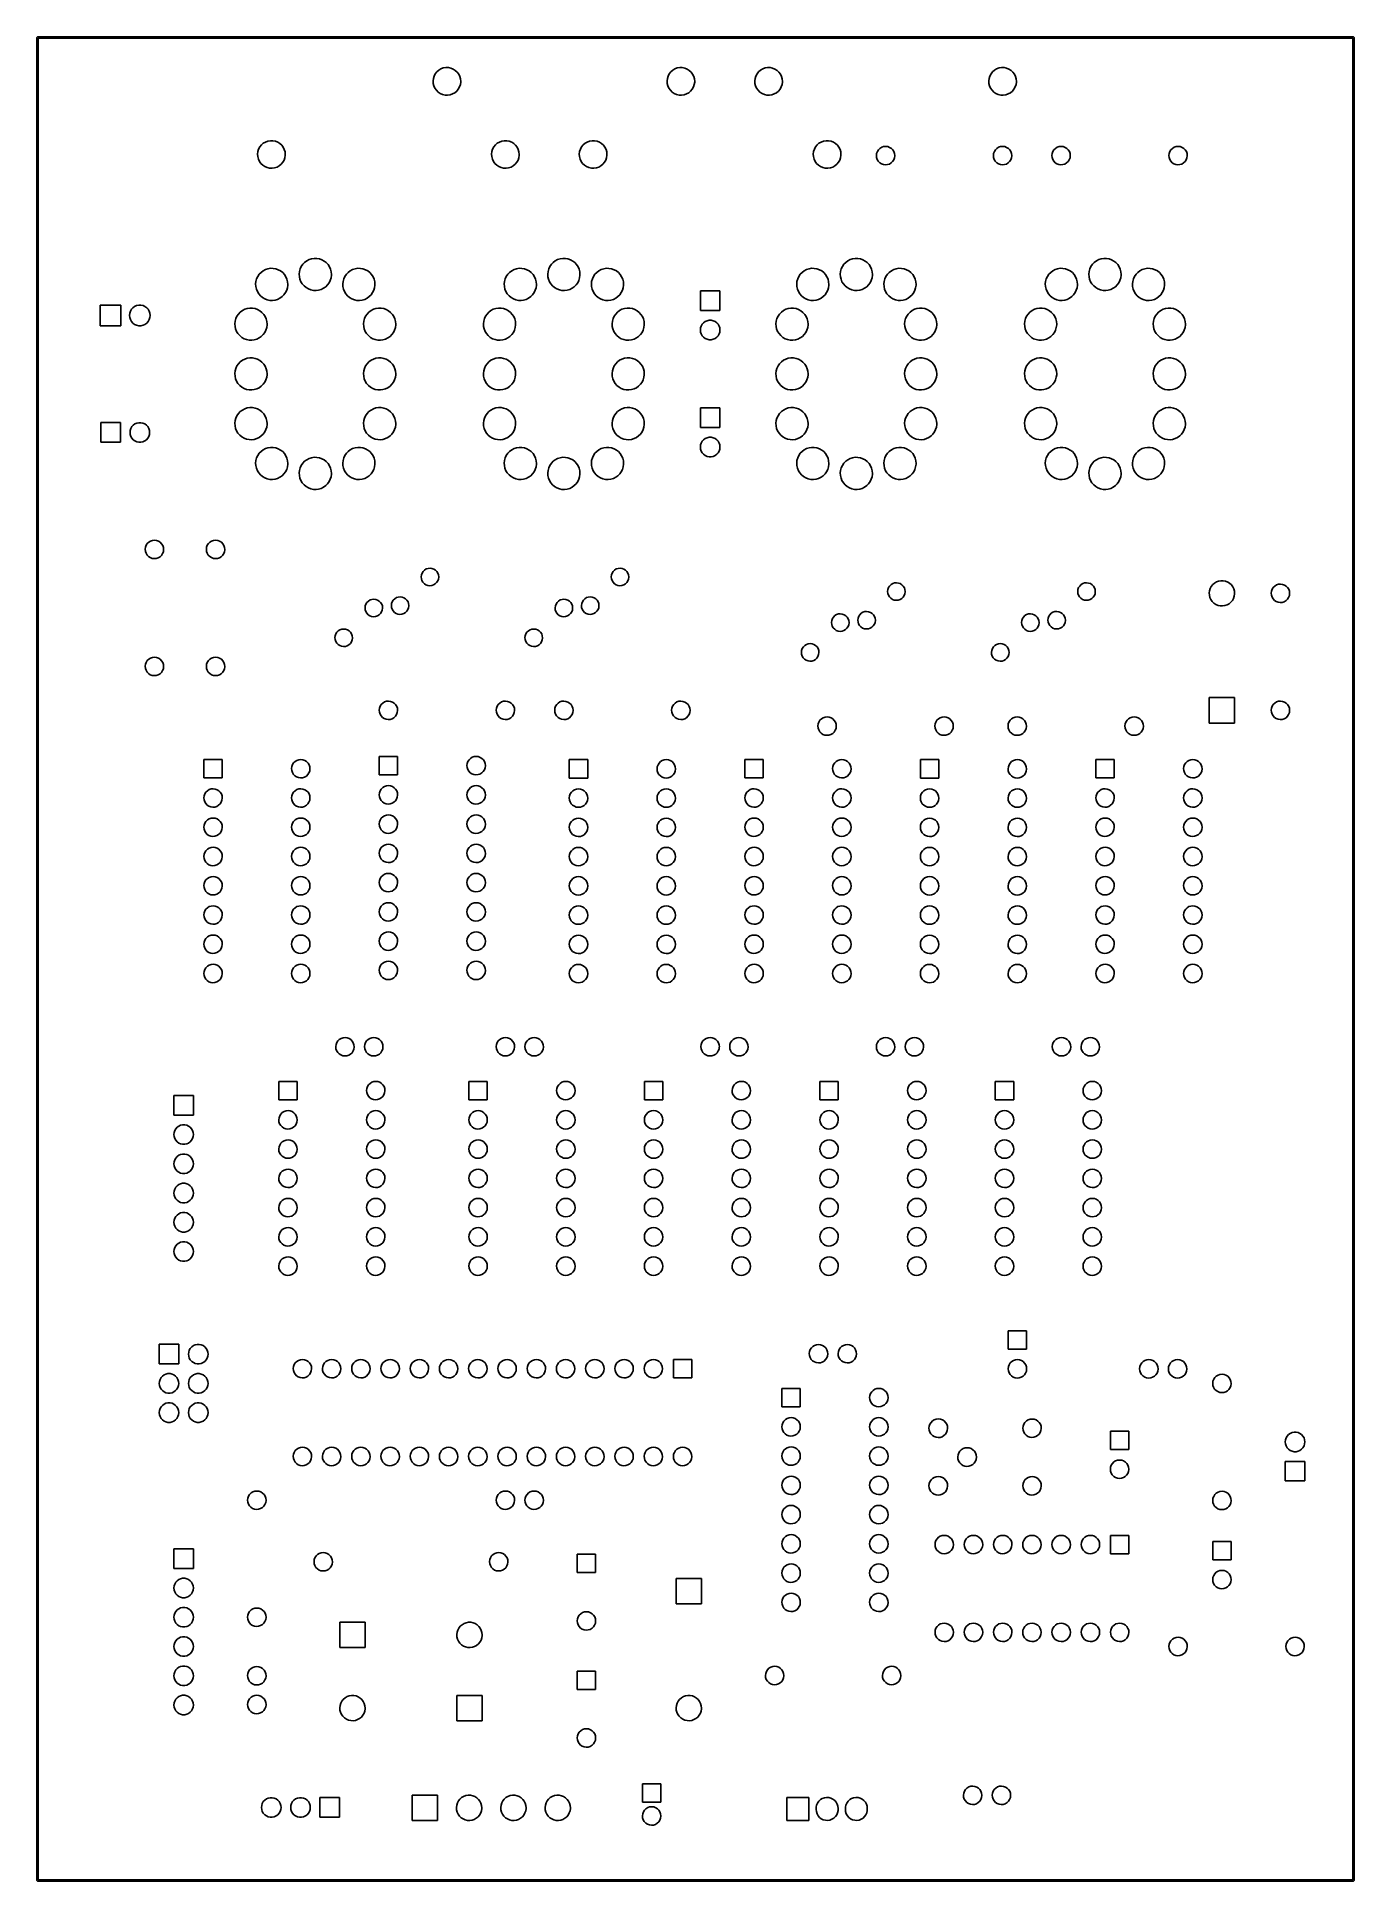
# Model space of a CAD drawing. Extents: x 34 to 149, y -179 to -19.
import ezdxf

# ---------------------------------------------------------------- set-up
doc = ezdxf.new("R2010")
doc.units = 0
doc.layers.add('BLACK', color=7, linetype='CONTINUOUS')

msp = doc.modelspace()

# ---------------------------------------------------------------- linework, layer by layer
at = {"layer": 'BLACK', "linetype": 'CONTINUOUS'}
for p, q in [((34.24, -19.05), (34.2546, -19.0146)), ((34.24, -179.07), (34.24, -19.05)), ((34.2546, -19.0146), (34.29, -19)), ((34.29, -19), (148.59, -19)), ((34.34, -19.1), (34.34, -179.02)), ((148.54, -19.1), (34.34, -19.1)), ((148.54, -179.02), (148.54, -19.1)), ((148.59, -19), (148.625, -19.0146)), ((148.625, -19.0146), (148.64, -19.05)), ((148.64, -19.05), (148.64, -179.07)), ((68.6762, -22.6105), (68.7413, -22.4008)), ((68.7413, -22.4008), (68.8436, -22.2064)), ((68.8436, -22.2064), (68.9796, -22.034)), ((68.9796, -22.034), (69.1447, -21.8892)), ((69.1447, -21.8892), (69.3334, -21.7769)), ((69.3334, -21.7769), (69.5394, -21.7009)), ((69.5394, -21.7009), (69.7558, -21.6637)), ((69.7558, -21.6637), (69.9754, -21.6666)), ((69.9754, -21.6666), (70.1908, -21.7094)), ((70.1908, -21.7094), (70.3948, -21.7908)), ((70.3948, -21.7908), (70.5805, -21.908)), ((70.5805, -21.908), (70.7418, -22.057)), ((70.7418, -22.057), (70.8732, -22.233)), ((70.8732, -22.233), (70.9703, -22.43)), ((88.9962, -22.6105), (89.0613, -22.4008)), ((89.0613, -22.4008), (89.1636, -22.2064)), ((89.1636, -22.2064), (89.2996, -22.034)), ((89.2996, -22.034), (89.4647, -21.8892)), ((89.4647, -21.8892), (89.6534, -21.7769)), ((89.6534, -21.7769), (89.8594, -21.7009)), ((89.8594, -21.7009), (90.0758, -21.6637)), ((90.0758, -21.6637), (90.2954, -21.6666)), ((90.2954, -21.6666), (90.5108, -21.7094)), ((90.5108, -21.7094), (90.7148, -21.7908)), ((90.7148, -21.7908), (90.9005, -21.908)), ((90.9005, -21.908), (91.0618, -22.057)), ((91.0618, -22.057), (91.1932, -22.233)), ((91.1932, -22.233), (91.2903, -22.43)), ((96.6162, -22.6105), (96.6813, -22.4008)), ((96.6813, -22.4008), (96.7836, -22.2064)), ((96.7836, -22.2064), (96.9196, -22.034)), ((96.9196, -22.034), (97.0847, -21.8892)), ((97.0847, -21.8892), (97.2734, -21.7769)), ((97.2734, -21.7769), (97.4794, -21.7009)), ((97.4794, -21.7009), (97.6958, -21.6637)), ((97.6958, -21.6637), (97.9154, -21.6666)), ((97.9154, -21.6666), (98.1308, -21.7094)), ((98.1308, -21.7094), (98.3348, -21.7908)), ((98.3348, -21.7908), (98.5205, -21.908)), ((98.5205, -21.908), (98.6818, -22.057)), ((98.6818, -22.057), (98.8132, -22.233)), ((98.8132, -22.233), (98.9103, -22.43)), ((116.936, -22.6105), (117.001, -22.4008)), ((117.001, -22.4008), (117.104, -22.2064)), ((117.104, -22.2064), (117.24, -22.034)), ((117.24, -22.034), (117.405, -21.8892)), ((117.405, -21.8892), (117.593, -21.7769)), ((117.593, -21.7769), (117.799, -21.7009)), ((117.799, -21.7009), (118.016, -21.6637)), ((118.016, -21.6637), (118.235, -21.6666)), ((118.235, -21.6666), (118.451, -21.7094)), ((118.451, -21.7094), (118.655, -21.7908)), ((118.655, -21.7908), (118.841, -21.908)), ((118.841, -21.908), (119.002, -22.057)), ((119.002, -22.057), (119.133, -22.233)), ((119.133, -22.233), (119.23, -22.43)), ((68.6504, -22.8286), (68.6762, -22.6105)), ((68.6648, -23.0477), (68.6504, -22.8286)), ((68.7188, -23.2606), (68.6648, -23.0477)), ((68.8108, -23.46), (68.7188, -23.2606)), ((68.9375, -23.6393), (68.8108, -23.46)), ((69.0948, -23.7926), (68.9375, -23.6393)), ((69.2774, -23.9146), (69.0948, -23.7926)), ((69.4792, -24.0013), (69.2774, -23.9146)), ((69.6934, -24.0497), (69.4792, -24.0013)), ((70.3381, -23.9563), (70.1301, -24.0268)), ((70.5297, -23.849), (70.3381, -23.9563)), ((70.6985, -23.7085), (70.5297, -23.849)), ((70.839, -23.5397), (70.6985, -23.7085)), ((70.9463, -23.3481), (70.839, -23.5397)), ((71.0168, -23.1401), (70.9463, -23.3481)), ((70.9703, -22.43), (71.0299, -22.6413)), ((71.0484, -22.9228), (71.0168, -23.1401)), ((71.0299, -22.6413), (71.05, -22.86)), ((71.05, -22.86), (71.0484, -22.9228)), ((88.9704, -22.8286), (88.9962, -22.6105)), ((88.9848, -23.0477), (88.9704, -22.8286)), ((89.0388, -23.2606), (88.9848, -23.0477)), ((89.1308, -23.46), (89.0388, -23.2606)), ((89.2575, -23.6393), (89.1308, -23.46)), ((89.4148, -23.7926), (89.2575, -23.6393)), ((89.5974, -23.9146), (89.4148, -23.7926)), ((89.7992, -24.0013), (89.5974, -23.9146)), ((90.0134, -24.0497), (89.7992, -24.0013)), ((90.6581, -23.9563), (90.4501, -24.0268)), ((90.8497, -23.849), (90.6581, -23.9563)), ((91.0185, -23.7085), (90.8497, -23.849)), ((91.159, -23.5397), (91.0185, -23.7085)), ((91.2663, -23.3481), (91.159, -23.5397)), ((91.3368, -23.1401), (91.2663, -23.3481)), ((91.2903, -22.43), (91.3499, -22.6413)), ((91.3684, -22.9228), (91.3368, -23.1401)), ((91.3499, -22.6413), (91.37, -22.86)), ((91.37, -22.86), (91.3684, -22.9228)), ((96.5904, -22.8286), (96.6162, -22.6105)), ((96.6048, -23.0477), (96.5904, -22.8286)), ((96.6588, -23.2606), (96.6048, -23.0477)), ((96.7508, -23.46), (96.6588, -23.2606)), ((96.8775, -23.6393), (96.7508, -23.46)), ((97.0348, -23.7926), (96.8775, -23.6393)), ((97.2174, -23.9146), (97.0348, -23.7926)), ((97.4192, -24.0013), (97.2174, -23.9146)), ((97.6334, -24.0497), (97.4192, -24.0013)), ((98.2781, -23.9563), (98.0701, -24.0268)), ((98.4697, -23.849), (98.2781, -23.9563)), ((98.6385, -23.7085), (98.4697, -23.849)), ((98.779, -23.5397), (98.6385, -23.7085)), ((98.8863, -23.3481), (98.779, -23.5397)), ((98.9568, -23.1401), (98.8863, -23.3481)), ((98.9103, -22.43), (98.9699, -22.6413)), ((98.9884, -22.9228), (98.9568, -23.1401)), ((98.9699, -22.6413), (98.99, -22.86)), ((98.99, -22.86), (98.9884, -22.9228)), ((116.91, -22.8286), (116.936, -22.6105)), ((116.925, -23.0477), (116.91, -22.8286)), ((116.979, -23.2606), (116.925, -23.0477)), ((117.071, -23.46), (116.979, -23.2606)), ((117.198, -23.6393), (117.071, -23.46)), ((117.355, -23.7926), (117.198, -23.6393)), ((117.537, -23.9146), (117.355, -23.7926)), ((117.739, -24.0013), (117.537, -23.9146)), ((117.953, -24.0497), (117.739, -24.0013)), ((118.598, -23.9563), (118.39, -24.0268)), ((118.79, -23.849), (118.598, -23.9563)), ((118.959, -23.7085), (118.79, -23.849)), ((119.099, -23.5397), (118.959, -23.7085)), ((119.206, -23.3481), (119.099, -23.5397)), ((119.277, -23.1401), (119.206, -23.3481)), ((119.23, -22.43), (119.29, -22.6413)), ((119.308, -22.9228), (119.277, -23.1401)), ((119.29, -22.6413), (119.31, -22.86)), ((119.31, -22.86), (119.308, -22.9228)), ((69.9128, -24.0584), (69.6934, -24.0497)), ((70.1301, -24.0268), (69.9128, -24.0584)), ((90.2328, -24.0584), (90.0134, -24.0497)), ((90.4501, -24.0268), (90.2328, -24.0584)), ((97.8528, -24.0584), (97.6334, -24.0497)), ((98.0701, -24.0268), (97.8528, -24.0584)), ((118.173, -24.0584), (117.953, -24.0497)), ((118.39, -24.0268), (118.173, -24.0584)), ((53.4362, -28.9605), (53.5013, -28.7508)), ((53.5013, -28.7508), (53.6036, -28.5564)), ((53.6036, -28.5564), (53.7396, -28.384)), ((53.7396, -28.384), (53.9047, -28.2392)), ((53.9047, -28.2392), (54.0934, -28.1269)), ((54.0934, -28.1269), (54.2994, -28.0509)), ((54.2994, -28.0509), (54.5158, -28.0137)), ((54.5158, -28.0137), (54.7354, -28.0166)), ((54.7354, -28.0166), (54.9508, -28.0594)), ((54.9508, -28.0594), (55.1548, -28.1408)), ((55.1548, -28.1408), (55.3405, -28.258)), ((55.3405, -28.258), (55.5018, -28.407)), ((55.5018, -28.407), (55.6332, -28.583)), ((55.6332, -28.583), (55.7303, -28.78)), ((55.7303, -28.78), (55.7899, -28.9913)), ((73.7562, -28.9605), (73.8213, -28.7508)), ((73.8213, -28.7508), (73.9236, -28.5564)), ((73.9236, -28.5564), (74.0596, -28.384)), ((74.0596, -28.384), (74.2247, -28.2392)), ((74.2247, -28.2392), (74.4134, -28.1269)), ((74.4134, -28.1269), (74.6194, -28.0509)), ((74.6194, -28.0509), (74.8358, -28.0137)), ((74.8358, -28.0137), (75.0554, -28.0166)), ((75.0554, -28.0166), (75.2708, -28.0594)), ((75.2708, -28.0594), (75.4748, -28.1408)), ((75.4748, -28.1408), (75.6605, -28.258)), ((75.6605, -28.258), (75.8218, -28.407)), ((75.8218, -28.407), (75.9532, -28.583)), ((75.9532, -28.583), (76.0503, -28.78)), ((76.0503, -28.78), (76.1099, -28.9913)), ((81.3762, -28.9605), (81.4413, -28.7508)), ((81.4413, -28.7508), (81.5436, -28.5564)), ((81.5436, -28.5564), (81.6796, -28.384)), ((81.6796, -28.384), (81.8447, -28.2392)), ((81.8447, -28.2392), (82.0334, -28.1269)), ((82.0334, -28.1269), (82.2394, -28.0509)), ((82.2394, -28.0509), (82.4558, -28.0137)), ((82.4558, -28.0137), (82.6754, -28.0166)), ((82.6754, -28.0166), (82.8908, -28.0594)), ((82.8908, -28.0594), (83.0948, -28.1408)), ((83.0948, -28.1408), (83.2805, -28.258)), ((83.2805, -28.258), (83.4418, -28.407)), ((83.4418, -28.407), (83.5732, -28.583)), ((83.5732, -28.583), (83.6703, -28.78)), ((83.6703, -28.78), (83.7299, -28.9913)), ((101.696, -28.9605), (101.761, -28.7508)), ((101.761, -28.7508), (101.864, -28.5564)), ((101.864, -28.5564), (102, -28.384)), ((102, -28.384), (102.165, -28.2392)), ((102.165, -28.2392), (102.353, -28.1269)), ((102.353, -28.1269), (102.559, -28.0509)), ((102.559, -28.0509), (102.776, -28.0137)), ((102.776, -28.0137), (102.995, -28.0166)), ((102.995, -28.0166), (103.211, -28.0594)), ((103.211, -28.0594), (103.415, -28.1408)), ((103.415, -28.1408), (103.601, -28.258)), ((103.601, -28.258), (103.762, -28.407)), ((103.762, -28.407), (103.893, -28.583)), ((103.893, -28.583), (103.99, -28.78)), ((103.99, -28.78), (104.05, -28.9913)), ((107.233, -28.9543), (107.33, -28.8044)), ((107.33, -28.8044), (107.457, -28.6796)), ((107.457, -28.6796), (107.609, -28.5861)), ((107.609, -28.5861), (107.778, -28.5287)), ((107.778, -28.5287), (107.956, -28.51)), ((107.956, -28.51), (108.133, -28.5311)), ((108.133, -28.5311), (108.301, -28.591)), ((108.301, -28.591), (108.451, -28.6865)), ((108.451, -28.6865), (108.577, -28.8131)), ((108.577, -28.8131), (108.671, -28.9643)), ((117.393, -28.9543), (117.49, -28.8044)), ((117.49, -28.8044), (117.617, -28.6796)), ((117.617, -28.6796), (117.769, -28.5861)), ((117.769, -28.5861), (117.938, -28.5287)), ((117.938, -28.5287), (118.116, -28.51)), ((118.116, -28.51), (118.293, -28.5311)), ((118.293, -28.5311), (118.461, -28.591)), ((118.461, -28.591), (118.611, -28.6865)), ((118.611, -28.6865), (118.737, -28.8131)), ((118.737, -28.8131), (118.831, -28.9643)), ((122.473, -28.9543), (122.57, -28.8044)), ((122.57, -28.8044), (122.697, -28.6796)), ((122.697, -28.6796), (122.849, -28.5861)), ((122.849, -28.5861), (123.018, -28.5287)), ((123.018, -28.5287), (123.196, -28.51)), ((123.196, -28.51), (123.373, -28.5311)), ((123.373, -28.5311), (123.541, -28.591)), ((123.541, -28.591), (123.691, -28.6865)), ((123.691, -28.6865), (123.817, -28.8131)), ((123.817, -28.8131), (123.911, -28.9643)), ((132.633, -28.9543), (132.73, -28.8044)), ((132.73, -28.8044), (132.857, -28.6796)), ((132.857, -28.6796), (133.009, -28.5861)), ((133.009, -28.5861), (133.178, -28.5287)), ((133.178, -28.5287), (133.356, -28.51)), ((133.356, -28.51), (133.533, -28.5311)), ((133.533, -28.5311), (133.701, -28.591)), ((133.701, -28.591), (133.851, -28.6865)), ((133.851, -28.6865), (133.977, -28.8131)), ((133.977, -28.8131), (134.071, -28.9643)), ((53.4104, -29.1786), (53.4362, -28.9605)), ((53.4248, -29.3977), (53.4104, -29.1786)), ((53.4788, -29.6106), (53.4248, -29.3977)), ((53.5708, -29.81), (53.4788, -29.6106)), ((53.6975, -29.9893), (53.5708, -29.81)), ((53.8548, -30.1426), (53.6975, -29.9893)), ((54.0374, -30.2646), (53.8548, -30.1426)), ((54.2392, -30.3513), (54.0374, -30.2646)), ((54.4534, -30.3997), (54.2392, -30.3513)), ((54.6728, -30.4084), (54.4534, -30.3997)), ((54.8901, -30.3768), (54.6728, -30.4084)), ((55.0981, -30.3063), (54.8901, -30.3768)), ((55.2897, -30.199), (55.0981, -30.3063)), ((55.4585, -30.0585), (55.2897, -30.199)), ((55.599, -29.8897), (55.4585, -30.0585)), ((55.7063, -29.6981), (55.599, -29.8897)), ((55.7768, -29.4901), (55.7063, -29.6981)), ((55.8084, -29.2728), (55.7768, -29.4901)), ((55.7899, -28.9913), (55.81, -29.21)), ((55.81, -29.21), (55.8084, -29.2728)), ((73.7304, -29.1786), (73.7562, -28.9605)), ((73.7448, -29.3977), (73.7304, -29.1786)), ((73.7988, -29.6106), (73.7448, -29.3977)), ((73.8908, -29.81), (73.7988, -29.6106)), ((74.0175, -29.9893), (73.8908, -29.81)), ((74.1748, -30.1426), (74.0175, -29.9893)), ((74.3574, -30.2646), (74.1748, -30.1426)), ((74.5592, -30.3513), (74.3574, -30.2646)), ((74.7734, -30.3997), (74.5592, -30.3513)), ((74.9928, -30.4084), (74.7734, -30.3997)), ((75.2101, -30.3768), (74.9928, -30.4084)), ((75.4181, -30.3063), (75.2101, -30.3768)), ((75.6097, -30.199), (75.4181, -30.3063)), ((75.7785, -30.0585), (75.6097, -30.199)), ((75.919, -29.8897), (75.7785, -30.0585)), ((76.0263, -29.6981), (75.919, -29.8897)), ((76.0968, -29.4901), (76.0263, -29.6981)), ((76.1284, -29.2728), (76.0968, -29.4901)), ((76.1099, -28.9913), (76.13, -29.21)), ((76.13, -29.21), (76.1284, -29.2728)), ((81.3504, -29.1786), (81.3762, -28.9605)), ((81.3648, -29.3977), (81.3504, -29.1786)), ((81.4188, -29.6106), (81.3648, -29.3977)), ((81.5108, -29.81), (81.4188, -29.6106)), ((81.6375, -29.9893), (81.5108, -29.81)), ((81.7948, -30.1426), (81.6375, -29.9893)), ((81.9774, -30.2646), (81.7948, -30.1426)), ((82.1792, -30.3513), (81.9774, -30.2646)), ((82.3934, -30.3997), (82.1792, -30.3513)), ((82.6128, -30.4084), (82.3934, -30.3997)), ((82.8301, -30.3768), (82.6128, -30.4084)), ((83.0381, -30.3063), (82.8301, -30.3768)), ((83.2297, -30.199), (83.0381, -30.3063)), ((83.3985, -30.0585), (83.2297, -30.199)), ((83.539, -29.8897), (83.3985, -30.0585)), ((83.6463, -29.6981), (83.539, -29.8897)), ((83.7168, -29.4901), (83.6463, -29.6981)), ((83.7484, -29.2728), (83.7168, -29.4901)), ((83.7299, -28.9913), (83.75, -29.21)), ((83.75, -29.21), (83.7484, -29.2728)), ((101.67, -29.1786), (101.696, -28.9605)), ((101.685, -29.3977), (101.67, -29.1786)), ((101.739, -29.6106), (101.685, -29.3977)), ((101.831, -29.81), (101.739, -29.6106)), ((101.958, -29.9893), (101.831, -29.81)), ((102.115, -30.1426), (101.958, -29.9893)), ((102.297, -30.2646), (102.115, -30.1426)), ((102.499, -30.3513), (102.297, -30.2646)), ((102.713, -30.3997), (102.499, -30.3513)), ((102.933, -30.4084), (102.713, -30.3997)), ((103.15, -30.3768), (102.933, -30.4084)), ((103.358, -30.3063), (103.15, -30.3768)), ((103.55, -30.199), (103.358, -30.3063)), ((103.719, -30.0585), (103.55, -30.199)), ((103.859, -29.8897), (103.719, -30.0585)), ((103.966, -29.6981), (103.859, -29.8897)), ((104.037, -29.4901), (103.966, -29.6981)), ((104.068, -29.2728), (104.037, -29.4901)), ((104.05, -28.9913), (104.07, -29.21)), ((104.07, -29.21), (104.068, -29.2728)), ((107.15, -29.2988), (107.172, -29.1219)), ((107.167, -29.4763), (107.15, -29.2988)), ((107.224, -29.6456), (107.167, -29.4763)), ((107.172, -29.1219), (107.233, -28.9543)), ((107.316, -29.7981), (107.224, -29.6456)), ((107.44, -29.9264), (107.316, -29.7981)), ((107.589, -30.0241), (107.44, -29.9264)), ((107.756, -30.0862), (107.589, -30.0241)), ((107.933, -30.1098), (107.756, -30.0862)), ((108.111, -30.0937), (107.933, -30.1098)), ((108.28, -30.0385), (108.111, -30.0937)), ((108.434, -29.9472), (108.28, -30.0385)), ((108.563, -29.8242), (108.434, -29.9472)), ((108.662, -29.6757), (108.563, -29.8242)), ((108.725, -29.509), (108.662, -29.6757)), ((108.671, -28.9643), (108.73, -29.1328)), ((108.75, -29.3323), (108.725, -29.509)), ((108.73, -29.1328), (108.75, -29.31)), ((108.75, -29.31), (108.75, -29.3323)), ((117.31, -29.2988), (117.332, -29.1219)), ((117.327, -29.4763), (117.31, -29.2988)), ((117.384, -29.6456), (117.327, -29.4763)), ((117.332, -29.1219), (117.393, -28.9543)), ((117.476, -29.7981), (117.384, -29.6456)), ((117.6, -29.9264), (117.476, -29.7981)), ((117.749, -30.0241), (117.6, -29.9264)), ((117.916, -30.0862), (117.749, -30.0241)), ((118.093, -30.1098), (117.916, -30.0862)), ((118.271, -30.0937), (118.093, -30.1098)), ((118.44, -30.0385), (118.271, -30.0937)), ((118.594, -29.9472), (118.44, -30.0385)), ((118.723, -29.8242), (118.594, -29.9472)), ((118.822, -29.6757), (118.723, -29.8242)), ((118.885, -29.509), (118.822, -29.6757)), ((118.831, -28.9643), (118.89, -29.1328)), ((118.91, -29.3323), (118.885, -29.509)), ((118.89, -29.1328), (118.91, -29.31)), ((118.91, -29.31), (118.91, -29.3323)), ((122.39, -29.2988), (122.412, -29.1219)), ((122.407, -29.4763), (122.39, -29.2988)), ((122.464, -29.6456), (122.407, -29.4763)), ((122.412, -29.1219), (122.473, -28.9543)), ((122.556, -29.7981), (122.464, -29.6456)), ((122.68, -29.9264), (122.556, -29.7981)), ((122.829, -30.0241), (122.68, -29.9264)), ((122.996, -30.0862), (122.829, -30.0241)), ((123.173, -30.1098), (122.996, -30.0862)), ((123.351, -30.0937), (123.173, -30.1098)), ((123.52, -30.0385), (123.351, -30.0937)), ((123.674, -29.9472), (123.52, -30.0385)), ((123.803, -29.8242), (123.674, -29.9472)), ((123.902, -29.6757), (123.803, -29.8242)), ((123.965, -29.509), (123.902, -29.6757)), ((123.911, -28.9643), (123.97, -29.1328)), ((123.99, -29.3323), (123.965, -29.509)), ((123.97, -29.1328), (123.99, -29.31)), ((123.99, -29.31), (123.99, -29.3323)), ((132.55, -29.2988), (132.572, -29.1219)), ((132.567, -29.4763), (132.55, -29.2988)), ((132.624, -29.6456), (132.567, -29.4763)), ((132.572, -29.1219), (132.633, -28.9543)), ((132.716, -29.7981), (132.624, -29.6456)), ((132.84, -29.9264), (132.716, -29.7981)), ((132.989, -30.0241), (132.84, -29.9264)), ((133.156, -30.0862), (132.989, -30.0241)), ((133.333, -30.1098), (133.156, -30.0862)), ((133.511, -30.0937), (133.333, -30.1098)), ((133.68, -30.0385), (133.511, -30.0937)), ((133.834, -29.9472), (133.68, -30.0385)), ((133.963, -29.8242), (133.834, -29.9472)), ((134.062, -29.6757), (133.963, -29.8242)), ((134.125, -29.509), (134.062, -29.6757)), ((134.071, -28.9643), (134.13, -29.1328)), ((134.15, -29.3323), (134.125, -29.509)), ((134.13, -29.1328), (134.15, -29.31)), ((134.15, -29.31), (134.15, -29.3323)), ((57.6756, -38.4419), (57.8786, -38.3362)), ((57.8786, -38.3362), (58.0962, -38.265)), ((58.0962, -38.265), (58.3225, -38.2304)), ((58.3225, -38.2304), (58.5515, -38.2332)), ((58.5515, -38.2332), (58.7769, -38.2733)), ((58.7769, -38.2733), (58.9927, -38.3498)), ((58.9927, -38.3498), (59.1931, -38.4604)), ((79.2656, -38.4419), (79.4686, -38.3362)), ((79.4686, -38.3362), (79.6862, -38.265)), ((79.6862, -38.265), (79.9125, -38.2304)), ((79.9125, -38.2304), (80.1415, -38.2332)), ((80.1415, -38.2332), (80.3669, -38.2733)), ((80.3669, -38.2733), (80.5827, -38.3498)), ((80.5827, -38.3498), (80.7831, -38.4604)), ((104.666, -38.4419), (104.869, -38.3362)), ((104.869, -38.3362), (105.086, -38.265)), ((105.086, -38.265), (105.313, -38.2304)), ((105.313, -38.2304), (105.541, -38.2332)), ((105.541, -38.2332), (105.767, -38.2733)), ((105.767, -38.2733), (105.983, -38.3498)), ((105.983, -38.3498), (106.183, -38.4604)), ((126.256, -38.4419), (126.459, -38.3362)), ((126.459, -38.3362), (126.676, -38.265)), ((126.676, -38.265), (126.903, -38.2304)), ((126.903, -38.2304), (127.131, -38.2332)), ((127.131, -38.2332), (127.357, -38.2733)), ((127.357, -38.2733), (127.573, -38.3498)), ((127.573, -38.3498), (127.773, -38.4604)), ((53.2631, -40.2258), (53.3243, -40.0052)), ((53.3243, -40.0052), (53.4207, -39.7976)), ((53.4207, -39.7976), (53.5497, -39.6084)), ((53.5497, -39.6084), (53.7079, -39.4429)), ((53.7079, -39.4429), (53.891, -39.3055)), ((53.891, -39.3055), (54.094, -39.1998)), ((54.094, -39.1998), (54.3116, -39.1286)), ((54.3116, -39.1286), (54.5379, -39.094)), ((54.5379, -39.094), (54.7669, -39.0968)), ((54.7669, -39.0968), (54.9923, -39.1369)), ((54.9923, -39.1369), (55.2081, -39.2134)), ((55.2081, -39.2134), (55.4085, -39.324)), ((55.4085, -39.324), (55.5882, -39.4659)), ((55.5882, -39.4659), (55.7422, -39.6352)), ((55.7422, -39.6352), (55.8666, -39.8274)), ((55.8666, -39.8274), (55.9579, -40.0374)), ((57.0234, -39.5899), (57.0477, -39.3622)), ((57.0366, -39.8184), (57.0234, -39.5899)), ((57.0869, -40.0418), (57.0366, -39.8184)), ((57.0477, -39.3622), (57.1089, -39.1416)), ((57.1089, -39.1416), (57.2053, -38.934)), ((57.2053, -38.934), (57.3343, -38.7448)), ((57.3343, -38.7448), (57.4925, -38.5793)), ((57.4925, -38.5793), (57.6756, -38.4419)), ((59.1931, -38.4604), (59.3728, -38.6023)), ((59.3728, -38.6023), (59.5268, -38.7716)), ((59.5268, -38.7716), (59.6512, -38.9638)), ((59.6512, -38.9638), (59.7425, -39.1738)), ((59.7854, -39.9192), (59.7189, -40.1383)), ((59.7425, -39.1738), (59.7982, -39.3958)), ((59.8153, -39.6922), (59.7854, -39.9192)), ((59.7982, -39.3958), (59.817, -39.624)), ((59.817, -39.624), (59.8153, -39.6922)), ((60.8323, -40.2258), (60.8935, -40.0052)), ((60.8935, -40.0052), (60.9899, -39.7976)), ((60.9899, -39.7976), (61.1189, -39.6084)), ((61.1189, -39.6084), (61.2771, -39.4429)), ((61.2771, -39.4429), (61.4602, -39.3055)), ((61.4602, -39.3055), (61.6632, -39.1998)), ((61.6632, -39.1998), (61.8808, -39.1286)), ((61.8808, -39.1286), (62.1071, -39.094)), ((62.1071, -39.094), (62.3361, -39.0968)), ((62.3361, -39.0968), (62.5615, -39.1369)), ((62.5615, -39.1369), (62.7773, -39.2134)), ((62.7773, -39.2134), (62.9777, -39.324)), ((62.9777, -39.324), (63.1574, -39.4659)), ((63.1574, -39.4659), (63.3114, -39.6352)), ((63.3114, -39.6352), (63.4358, -39.8274)), ((63.4358, -39.8274), (63.5271, -40.0374)), ((74.8531, -40.2258), (74.9143, -40.0052)), ((74.9143, -40.0052), (75.0107, -39.7976)), ((75.0107, -39.7976), (75.1397, -39.6084)), ((75.1397, -39.6084), (75.2979, -39.4429)), ((75.2979, -39.4429), (75.481, -39.3055)), ((75.481, -39.3055), (75.684, -39.1998)), ((75.684, -39.1998), (75.9016, -39.1286)), ((75.9016, -39.1286), (76.1279, -39.094)), ((76.1279, -39.094), (76.3569, -39.0968)), ((76.3569, -39.0968), (76.5823, -39.1369)), ((76.5823, -39.1369), (76.7981, -39.2134)), ((76.7981, -39.2134), (76.9985, -39.324)), ((76.9985, -39.324), (77.1782, -39.4659)), ((77.1782, -39.4659), (77.3322, -39.6352)), ((77.3322, -39.6352), (77.4566, -39.8274)), ((77.4566, -39.8274), (77.5479, -40.0374)), ((78.6134, -39.5899), (78.6377, -39.3622)), ((78.6266, -39.8184), (78.6134, -39.5899)), ((78.6769, -40.0418), (78.6266, -39.8184)), ((78.6377, -39.3622), (78.6989, -39.1416)), ((78.6989, -39.1416), (78.7953, -38.934)), ((78.7953, -38.934), (78.9243, -38.7448)), ((78.9243, -38.7448), (79.0825, -38.5793)), ((79.0825, -38.5793), (79.2656, -38.4419)), ((80.7831, -38.4604), (80.9628, -38.6023)), ((80.9628, -38.6023), (81.1168, -38.7716)), ((81.1168, -38.7716), (81.2412, -38.9638)), ((81.2412, -38.9638), (81.3325, -39.1738)), ((81.3755, -39.9192), (81.3089, -40.1383)), ((81.3325, -39.1738), (81.3882, -39.3958)), ((81.4053, -39.6922), (81.3755, -39.9192)), ((81.3882, -39.3958), (81.407, -39.624)), ((81.407, -39.624), (81.4053, -39.6922)), ((82.4223, -40.2258), (82.4835, -40.0052)), ((82.4835, -40.0052), (82.5799, -39.7976)), ((82.5799, -39.7976), (82.7089, -39.6084)), ((82.7089, -39.6084), (82.8671, -39.4429)), ((82.8671, -39.4429), (83.0502, -39.3055)), ((83.0502, -39.3055), (83.2532, -39.1998)), ((83.2532, -39.1998), (83.4708, -39.1286)), ((83.4708, -39.1286), (83.6971, -39.094)), ((83.6971, -39.094), (83.9261, -39.0968)), ((83.9261, -39.0968), (84.1515, -39.1369)), ((84.1515, -39.1369), (84.3673, -39.2134)), ((84.3673, -39.2134), (84.5677, -39.324)), ((84.5677, -39.324), (84.7474, -39.4659)), ((84.7474, -39.4659), (84.9014, -39.6352)), ((84.9014, -39.6352), (85.0258, -39.8274)), ((85.0258, -39.8274), (85.1171, -40.0374)), ((100.253, -40.2258), (100.314, -40.0052)), ((100.314, -40.0052), (100.411, -39.7976)), ((100.411, -39.7976), (100.54, -39.6084)), ((100.54, -39.6084), (100.698, -39.4429)), ((100.698, -39.4429), (100.881, -39.3055)), ((100.881, -39.3055), (101.084, -39.1998)), ((101.084, -39.1998), (101.302, -39.1286)), ((101.302, -39.1286), (101.528, -39.094)), ((101.528, -39.094), (101.757, -39.0968)), ((101.757, -39.0968), (101.982, -39.1369)), ((101.982, -39.1369), (102.198, -39.2134)), ((102.198, -39.2134), (102.398, -39.324)), ((102.398, -39.324), (102.578, -39.4659)), ((102.578, -39.4659), (102.732, -39.6352)), ((102.732, -39.6352), (102.857, -39.8274)), ((102.857, -39.8274), (102.948, -40.0374)), ((104.013, -39.5899), (104.038, -39.3622)), ((104.027, -39.8184), (104.013, -39.5899)), ((104.077, -40.0418), (104.027, -39.8184)), ((104.038, -39.3622), (104.099, -39.1416)), ((104.099, -39.1416), (104.195, -38.934)), ((104.195, -38.934), (104.324, -38.7448)), ((104.324, -38.7448), (104.482, -38.5793)), ((104.482, -38.5793), (104.666, -38.4419)), ((106.183, -38.4604), (106.363, -38.6023)), ((106.363, -38.6023), (106.517, -38.7716)), ((106.517, -38.7716), (106.641, -38.9638)), ((106.641, -38.9638), (106.732, -39.1738)), ((106.775, -39.9192), (106.709, -40.1383)), ((106.732, -39.1738), (106.788, -39.3958)), ((106.805, -39.6922), (106.775, -39.9192)), ((106.788, -39.3958), (106.807, -39.624)), ((106.807, -39.624), (106.805, -39.6922)), ((107.822, -40.2258), (107.884, -40.0052)), ((107.884, -40.0052), (107.98, -39.7976)), ((107.98, -39.7976), (108.109, -39.6084)), ((108.109, -39.6084), (108.267, -39.4429)), ((108.267, -39.4429), (108.45, -39.3055)), ((108.45, -39.3055), (108.653, -39.1998)), ((108.653, -39.1998), (108.871, -39.1286)), ((108.871, -39.1286), (109.097, -39.094)), ((109.097, -39.094), (109.326, -39.0968)), ((109.326, -39.0968), (109.551, -39.1369)), ((109.551, -39.1369), (109.767, -39.2134)), ((109.767, -39.2134), (109.968, -39.324)), ((109.968, -39.324), (110.147, -39.4659)), ((110.147, -39.4659), (110.301, -39.6352)), ((110.301, -39.6352), (110.426, -39.8274)), ((110.426, -39.8274), (110.517, -40.0374)), ((121.843, -40.2258), (121.904, -40.0052)), ((121.904, -40.0052), (122.001, -39.7976)), ((122.001, -39.7976), (122.13, -39.6084)), ((122.13, -39.6084), (122.288, -39.4429)), ((122.288, -39.4429), (122.471, -39.3055)), ((122.471, -39.3055), (122.674, -39.1998)), ((122.674, -39.1998), (122.892, -39.1286)), ((122.892, -39.1286), (123.118, -39.094)), ((123.118, -39.094), (123.347, -39.0968)), ((123.347, -39.0968), (123.572, -39.1369)), ((123.572, -39.1369), (123.788, -39.2134)), ((123.788, -39.2134), (123.988, -39.324)), ((123.988, -39.324), (124.168, -39.4659)), ((124.168, -39.4659), (124.322, -39.6352)), ((124.322, -39.6352), (124.447, -39.8274)), ((124.447, -39.8274), (124.538, -40.0374)), ((125.603, -39.5899), (125.628, -39.3622)), ((125.617, -39.8184), (125.603, -39.5899)), ((125.667, -40.0418), (125.617, -39.8184)), ((125.628, -39.3622), (125.689, -39.1416)), ((125.689, -39.1416), (125.785, -38.934)), ((125.785, -38.934), (125.914, -38.7448)), ((125.914, -38.7448), (126.072, -38.5793)), ((126.072, -38.5793), (126.256, -38.4419)), ((127.773, -38.4604), (127.953, -38.6023)), ((127.953, -38.6023), (128.107, -38.7716)), ((128.107, -38.7716), (128.231, -38.9638)), ((128.231, -38.9638), (128.322, -39.1738)), ((128.365, -39.9192), (128.299, -40.1383)), ((128.322, -39.1738), (128.378, -39.3958)), ((128.395, -39.6922), (128.365, -39.9192)), ((128.378, -39.3958), (128.397, -39.624)), ((128.397, -39.624), (128.395, -39.6922)), ((129.412, -40.2258), (129.474, -40.0052)), ((129.474, -40.0052), (129.57, -39.7976)), ((129.57, -39.7976), (129.699, -39.6084)), ((129.699, -39.6084), (129.857, -39.4429)), ((129.857, -39.4429), (130.04, -39.3055)), ((130.04, -39.3055), (130.243, -39.1998)), ((130.243, -39.1998), (130.461, -39.1286)), ((130.461, -39.1286), (130.687, -39.094)), ((130.687, -39.094), (130.916, -39.0968)), ((130.916, -39.0968), (131.141, -39.1369)), ((131.141, -39.1369), (131.357, -39.2134)), ((131.357, -39.2134), (131.558, -39.324)), ((131.558, -39.324), (131.737, -39.4659)), ((131.737, -39.4659), (131.891, -39.6352)), ((131.891, -39.6352), (132.016, -39.8274)), ((132.016, -39.8274), (132.107, -40.0374)), ((53.2388, -40.4535), (53.2631, -40.2258)), ((53.252, -40.682), (53.2388, -40.4535)), ((53.3023, -40.9054), (53.252, -40.682)), ((53.3885, -41.1175), (53.3023, -40.9054)), ((53.5081, -41.3127), (53.3885, -41.1175)), ((53.658, -41.4857), (53.5081, -41.3127)), ((53.8341, -41.632), (53.658, -41.4857)), ((55.5371, -41.5546), (55.3507, -41.6876)), ((55.6993, -41.393), (55.5371, -41.5546)), ((55.8329, -41.2071), (55.6993, -41.393)), ((55.9343, -41.0019), (55.8329, -41.2071)), ((56.0008, -40.7828), (55.9343, -41.0019)), ((55.9579, -40.0374), (56.0136, -40.2594)), ((56.0307, -40.5558), (56.0008, -40.7828)), ((56.0136, -40.2594), (56.0324, -40.4876)), ((56.0324, -40.4876), (56.0307, -40.5558)), ((57.1731, -40.2539), (57.0869, -40.0418)), ((57.2927, -40.4491), (57.1731, -40.2539)), ((57.4426, -40.6221), (57.2927, -40.4491)), ((57.6187, -40.7684), (57.4426, -40.6221)), ((57.8164, -40.8839), (57.6187, -40.7684)), ((58.0302, -40.9655), (57.8164, -40.8839)), ((58.2546, -41.0112), (58.0302, -40.9655)), ((58.4834, -41.0196), (58.2546, -41.0112)), ((58.7105, -40.9905), (58.4834, -41.0196)), ((58.9297, -40.9247), (58.7105, -40.9905)), ((59.1353, -40.824), (58.9297, -40.9247)), ((59.3217, -40.691), (59.1353, -40.824)), ((59.4839, -40.5294), (59.3217, -40.691)), ((59.6175, -40.3435), (59.4839, -40.5294)), ((59.7189, -40.1383), (59.6175, -40.3435)), ((60.808, -40.4535), (60.8323, -40.2258)), ((60.8212, -40.682), (60.808, -40.4535)), ((60.8715, -40.9054), (60.8212, -40.682)), ((60.9577, -41.1175), (60.8715, -40.9054)), ((61.0773, -41.3127), (60.9577, -41.1175)), ((61.2272, -41.4857), (61.0773, -41.3127)), ((61.4033, -41.632), (61.2272, -41.4857)), ((63.1063, -41.5546), (62.9199, -41.6876)), ((63.2685, -41.393), (63.1063, -41.5546)), ((63.4021, -41.2071), (63.2685, -41.393)), ((63.5035, -41.0019), (63.4021, -41.2071)), ((63.57, -40.7828), (63.5035, -41.0019)), ((63.5271, -40.0374), (63.5828, -40.2594)), ((63.5999, -40.5558), (63.57, -40.7828)), ((63.5828, -40.2594), (63.6016, -40.4876)), ((63.6016, -40.4876), (63.5999, -40.5558)), ((74.8288, -40.4535), (74.8531, -40.2258)), ((74.842, -40.682), (74.8288, -40.4535)), ((74.8923, -40.9054), (74.842, -40.682)), ((74.9785, -41.1175), (74.8923, -40.9054)), ((75.0981, -41.3127), (74.9785, -41.1175)), ((75.248, -41.4857), (75.0981, -41.3127)), ((75.4241, -41.632), (75.248, -41.4857)), ((77.1271, -41.5546), (76.9407, -41.6876)), ((77.2893, -41.393), (77.1271, -41.5546)), ((77.4229, -41.2071), (77.2893, -41.393)), ((77.5243, -41.0019), (77.4229, -41.2071)), ((77.5909, -40.7828), (77.5243, -41.0019)), ((77.5479, -40.0374), (77.6036, -40.2594)), ((77.6207, -40.5558), (77.5909, -40.7828)), ((77.6036, -40.2594), (77.6224, -40.4876)), ((77.6224, -40.4876), (77.6207, -40.5558)), ((78.7631, -40.2539), (78.6769, -40.0418)), ((78.8827, -40.4491), (78.7631, -40.2539)), ((79.0326, -40.6221), (78.8827, -40.4491)), ((79.2087, -40.7684), (79.0326, -40.6221)), ((79.4064, -40.8839), (79.2087, -40.7684)), ((79.6202, -40.9655), (79.4064, -40.8839)), ((79.8446, -41.0112), (79.6202, -40.9655)), ((80.0734, -41.0196), (79.8446, -41.0112)), ((80.3005, -40.9905), (80.0734, -41.0196)), ((80.5197, -40.9247), (80.3005, -40.9905)), ((80.7253, -40.824), (80.5197, -40.9247)), ((80.9117, -40.691), (80.7253, -40.824)), ((81.0739, -40.5294), (80.9117, -40.691)), ((81.2075, -40.3435), (81.0739, -40.5294)), ((81.3089, -40.1383), (81.2075, -40.3435)), ((82.398, -40.4535), (82.4223, -40.2258)), ((82.4112, -40.682), (82.398, -40.4535)), ((82.4615, -40.9054), (82.4112, -40.682)), ((82.5477, -41.1175), (82.4615, -40.9054)), ((82.6673, -41.3127), (82.5477, -41.1175)), ((82.8172, -41.4857), (82.6673, -41.3127)), ((82.9933, -41.632), (82.8172, -41.4857)), ((84.6963, -41.5546), (84.5099, -41.6876)), ((84.8585, -41.393), (84.6963, -41.5546)), ((84.9921, -41.2071), (84.8585, -41.393)), ((85.0935, -41.0019), (84.9921, -41.2071)), ((85.16, -40.7828), (85.0935, -41.0019)), ((85.1171, -40.0374), (85.1728, -40.2594)), ((85.1899, -40.5558), (85.16, -40.7828)), ((85.1728, -40.2594), (85.1916, -40.4876)), ((85.1916, -40.4876), (85.1899, -40.5558)), ((91.86, -42.76), (91.86, -41.06)), ((91.86, -41.06), (93.56, -41.06)), ((93.56, -41.06), (93.56, -42.76)), ((100.229, -40.4535), (100.253, -40.2258)), ((100.242, -40.682), (100.229, -40.4535)), ((100.292, -40.9054), (100.242, -40.682)), ((100.378, -41.1175), (100.292, -40.9054)), ((100.498, -41.3127), (100.378, -41.1175)), ((100.648, -41.4857), (100.498, -41.3127)), ((100.824, -41.632), (100.648, -41.4857)), ((102.527, -41.5546), (102.341, -41.6876)), ((102.689, -41.393), (102.527, -41.5546)), ((102.823, -41.2071), (102.689, -41.393)), ((102.924, -41.0019), (102.823, -41.2071)), ((102.991, -40.7828), (102.924, -41.0019)), ((102.948, -40.0374), (103.004, -40.2594)), ((103.021, -40.5558), (102.991, -40.7828)), ((103.004, -40.2594), (103.022, -40.4876)), ((103.022, -40.4876), (103.021, -40.5558)), ((104.163, -40.2539), (104.077, -40.0418)), ((104.283, -40.4491), (104.163, -40.2539)), ((104.433, -40.6221), (104.283, -40.4491)), ((104.609, -40.7684), (104.433, -40.6221)), ((104.806, -40.8839), (104.609, -40.7684)), ((105.02, -40.9655), (104.806, -40.8839)), ((105.245, -41.0112), (105.02, -40.9655)), ((105.473, -41.0196), (105.245, -41.0112)), ((105.7, -40.9905), (105.473, -41.0196)), ((105.92, -40.9247), (105.7, -40.9905)), ((106.125, -40.824), (105.92, -40.9247)), ((106.312, -40.691), (106.125, -40.824)), ((106.474, -40.5294), (106.312, -40.691)), ((106.607, -40.3435), (106.474, -40.5294)), ((106.709, -40.1383), (106.607, -40.3435)), ((107.798, -40.4535), (107.822, -40.2258)), ((107.811, -40.682), (107.798, -40.4535)), ((107.862, -40.9054), (107.811, -40.682)), ((107.948, -41.1175), (107.862, -40.9054)), ((108.067, -41.3127), (107.948, -41.1175)), ((108.217, -41.4857), (108.067, -41.3127)), ((108.393, -41.632), (108.217, -41.4857)), ((110.096, -41.5546), (109.91, -41.6876)), ((110.258, -41.393), (110.096, -41.5546)), ((110.392, -41.2071), (110.258, -41.393)), ((110.493, -41.0019), (110.392, -41.2071)), ((110.56, -40.7828), (110.493, -41.0019)), ((110.517, -40.0374), (110.573, -40.2594)), ((110.59, -40.5558), (110.56, -40.7828)), ((110.573, -40.2594), (110.592, -40.4876)), ((110.592, -40.4876), (110.59, -40.5558)), ((121.819, -40.4535), (121.843, -40.2258)), ((121.832, -40.682), (121.819, -40.4535)), ((121.882, -40.9054), (121.832, -40.682)), ((121.968, -41.1175), (121.882, -40.9054)), ((122.088, -41.3127), (121.968, -41.1175)), ((122.238, -41.4857), (122.088, -41.3127)), ((122.414, -41.632), (122.238, -41.4857)), ((124.117, -41.5546), (123.931, -41.6876)), ((124.279, -41.393), (124.117, -41.5546)), ((124.413, -41.2071), (124.279, -41.393)), ((124.514, -41.0019), (124.413, -41.2071)), ((124.581, -40.7828), (124.514, -41.0019)), ((124.538, -40.0374), (124.594, -40.2594)), ((124.611, -40.5558), (124.581, -40.7828)), ((124.594, -40.2594), (124.612, -40.4876)), ((124.612, -40.4876), (124.611, -40.5558)), ((125.753, -40.2539), (125.667, -40.0418)), ((125.873, -40.4491), (125.753, -40.2539)), ((126.023, -40.6221), (125.873, -40.4491)), ((126.199, -40.7684), (126.023, -40.6221)), ((126.396, -40.8839), (126.199, -40.7684)), ((126.61, -40.9655), (126.396, -40.8839)), ((126.835, -41.0112), (126.61, -40.9655)), ((127.063, -41.0196), (126.835, -41.0112)), ((127.29, -40.9905), (127.063, -41.0196)), ((127.51, -40.9247), (127.29, -40.9905)), ((127.715, -40.824), (127.51, -40.9247)), ((127.902, -40.691), (127.715, -40.824)), ((128.064, -40.5294), (127.902, -40.691)), ((128.197, -40.3435), (128.064, -40.5294)), ((128.299, -40.1383), (128.197, -40.3435)), ((129.388, -40.4535), (129.412, -40.2258)), ((129.401, -40.682), (129.388, -40.4535)), ((129.452, -40.9054), (129.401, -40.682)), ((129.538, -41.1175), (129.452, -40.9054)), ((129.657, -41.3127), (129.538, -41.1175)), ((129.807, -41.4857), (129.657, -41.3127)), ((129.983, -41.632), (129.807, -41.4857)), ((131.686, -41.5546), (131.5, -41.6876)), ((131.848, -41.393), (131.686, -41.5546)), ((131.982, -41.2071), (131.848, -41.393)), ((132.083, -41.0019), (131.982, -41.2071)), ((132.15, -40.7828), (132.083, -41.0019)), ((132.107, -40.0374), (132.163, -40.2594)), ((132.18, -40.5558), (132.15, -40.7828)), ((132.163, -40.2594), (132.182, -40.4876)), ((132.182, -40.4876), (132.18, -40.5558)), ((39.74, -44.08), (39.74, -42.28)), ((39.74, -42.28), (41.54, -42.28)), ((41.54, -42.28), (41.54, -44.08)), ((42.28, -43.18), (42.2997, -42.9929)), ((42.2997, -43.3671), (42.28, -43.18)), ((42.2997, -42.9929), (42.3578, -42.8139)), ((42.3578, -42.8139), (42.4519, -42.651)), ((42.4519, -42.651), (42.5778, -42.5112)), ((42.5778, -42.5112), (42.73, -42.4006)), ((42.73, -42.4006), (42.9019, -42.324)), ((42.9019, -42.324), (43.0859, -42.2849)), ((43.0859, -42.2849), (43.2741, -42.2849)), ((43.2741, -42.2849), (43.4581, -42.324)), ((43.4581, -42.324), (43.63, -42.4006)), ((43.63, -42.4006), (43.7822, -42.5112)), ((43.7822, -42.5112), (43.9081, -42.651)), ((43.9081, -42.651), (44.0022, -42.8139)), ((44.0022, -42.8139), (44.0603, -42.9929)), ((44.0603, -42.9929), (44.08, -43.18)), ((44.08, -43.18), (44.0603, -43.3671)), ((51.6173, -43.252), (51.7463, -43.0628)), ((51.7463, -43.0628), (51.9045, -42.8973)), ((51.9045, -42.8973), (52.0876, -42.7599)), ((52.0876, -42.7599), (52.2906, -42.6542)), ((52.2906, -42.6542), (52.5082, -42.583)), ((52.5082, -42.583), (52.7345, -42.5484)), ((52.7345, -42.5484), (52.9635, -42.5512)), ((52.9635, -42.5512), (53.1889, -42.5913)), ((53.1889, -42.5913), (53.4047, -42.6678)), ((53.4047, -42.6678), (53.6051, -42.7784)), ((53.6051, -42.7784), (53.7848, -42.9203)), ((53.7848, -42.9203), (53.9388, -43.0896)), ((54.0318, -41.7475), (53.8341, -41.632)), ((53.9388, -43.0896), (54.0632, -43.2818)), ((54.2456, -41.8291), (54.0318, -41.7475)), ((54.47, -41.8748), (54.2456, -41.8291)), ((54.6988, -41.8832), (54.47, -41.8748)), ((54.9259, -41.8541), (54.6988, -41.8832)), ((55.1451, -41.7883), (54.9259, -41.8541)), ((55.3507, -41.6876), (55.1451, -41.7883)), ((61.601, -41.7475), (61.4033, -41.632)), ((61.8148, -41.8291), (61.601, -41.7475)), ((62.0392, -41.8748), (61.8148, -41.8291)), ((62.268, -41.8832), (62.0392, -41.8748)), ((62.4951, -41.8541), (62.268, -41.8832)), ((62.7143, -41.7883), (62.4951, -41.8541)), ((62.9199, -41.6876), (62.7143, -41.7883)), ((62.7933, -43.252), (62.9223, -43.0628)), ((62.9223, -43.0628), (63.0805, -42.8973)), ((63.0805, -42.8973), (63.2636, -42.7599)), ((63.2636, -42.7599), (63.4666, -42.6542)), ((63.4666, -42.6542), (63.6842, -42.583)), ((63.6842, -42.583), (63.9106, -42.5484)), ((63.9106, -42.5484), (64.1395, -42.5512)), ((64.1395, -42.5512), (64.3649, -42.5913)), ((64.3649, -42.5913), (64.5807, -42.6678)), ((64.5807, -42.6678), (64.7811, -42.7784)), ((64.7811, -42.7784), (64.9608, -42.9203)), ((64.9608, -42.9203), (65.1148, -43.0896)), ((65.1148, -43.0896), (65.2392, -43.2818)), ((73.2073, -43.252), (73.3363, -43.0628)), ((73.3363, -43.0628), (73.4945, -42.8973)), ((73.4945, -42.8973), (73.6776, -42.7599)), ((73.6776, -42.7599), (73.8806, -42.6542)), ((73.8806, -42.6542), (74.0982, -42.583)), ((74.0982, -42.583), (74.3246, -42.5484)), ((74.3246, -42.5484), (74.5535, -42.5512)), ((74.5535, -42.5512), (74.7789, -42.5913)), ((74.7789, -42.5913), (74.9947, -42.6678)), ((74.9947, -42.6678), (75.1951, -42.7784)), ((75.1951, -42.7784), (75.3748, -42.9203)), ((75.3748, -42.9203), (75.5288, -43.0896)), ((75.6218, -41.7475), (75.4241, -41.632)), ((75.5288, -43.0896), (75.6532, -43.2818)), ((75.8356, -41.8291), (75.6218, -41.7475)), ((76.06, -41.8748), (75.8356, -41.8291)), ((76.2888, -41.8832), (76.06, -41.8748)), ((76.5159, -41.8541), (76.2888, -41.8832)), ((76.7351, -41.7883), (76.5159, -41.8541)), ((76.9407, -41.6876), (76.7351, -41.7883)), ((83.191, -41.7475), (82.9933, -41.632)), ((83.4048, -41.8291), (83.191, -41.7475)), ((83.6292, -41.8748), (83.4048, -41.8291)), ((83.858, -41.8832), (83.6292, -41.8748)), ((84.0851, -41.8541), (83.858, -41.8832)), ((84.3043, -41.7883), (84.0851, -41.8541)), ((84.5099, -41.6876), (84.3043, -41.7883)), ((84.3833, -43.252), (84.5123, -43.0628)), ((84.5123, -43.0628), (84.6705, -42.8973)), ((84.6705, -42.8973), (84.8536, -42.7599)), ((84.8536, -42.7599), (85.0566, -42.6542)), ((85.0566, -42.6542), (85.2742, -42.583)), ((85.2742, -42.583), (85.5005, -42.5484)), ((85.5005, -42.5484), (85.7295, -42.5512)), ((85.7295, -42.5512), (85.9549, -42.5913)), ((85.9549, -42.5913), (86.1707, -42.6678)), ((86.1707, -42.6678), (86.3711, -42.7784)), ((86.3711, -42.7784), (86.5508, -42.9203)), ((86.5508, -42.9203), (86.7048, -43.0896)), ((86.7048, -43.0896), (86.8292, -43.2818)), ((93.56, -42.76), (91.86, -42.76)), ((98.6073, -43.252), (98.7363, -43.0628)), ((98.7363, -43.0628), (98.8945, -42.8973)), ((98.8945, -42.8973), (99.0776, -42.7599)), ((99.0776, -42.7599), (99.2806, -42.6542)), ((99.2806, -42.6542), (99.4982, -42.583)), ((99.4982, -42.583), (99.7245, -42.5484)), ((99.7245, -42.5484), (99.9535, -42.5512)), ((99.9535, -42.5512), (100.179, -42.5913)), ((100.179, -42.5913), (100.395, -42.6678)), ((100.395, -42.6678), (100.595, -42.7784)), ((100.595, -42.7784), (100.775, -42.9203)), ((100.775, -42.9203), (100.929, -43.0896)), ((101.022, -41.7475), (100.824, -41.632)), ((100.929, -43.0896), (101.053, -43.2818)), ((101.236, -41.8291), (101.022, -41.7475)), ((101.46, -41.8748), (101.236, -41.8291)), ((101.689, -41.8832), (101.46, -41.8748)), ((101.916, -41.8541), (101.689, -41.8832)), ((102.135, -41.7883), (101.916, -41.8541)), ((102.341, -41.6876), (102.135, -41.7883)), ((108.591, -41.7475), (108.393, -41.632)), ((108.805, -41.8291), (108.591, -41.7475)), ((109.029, -41.8748), (108.805, -41.8291)), ((109.258, -41.8832), (109.029, -41.8748)), ((109.485, -41.8541), (109.258, -41.8832)), ((109.704, -41.7883), (109.485, -41.8541)), ((109.91, -41.6876), (109.704, -41.7883)), ((109.783, -43.252), (109.912, -43.0628)), ((109.912, -43.0628), (110.07, -42.8973)), ((110.07, -42.8973), (110.254, -42.7599)), ((110.254, -42.7599), (110.457, -42.6542)), ((110.457, -42.6542), (110.674, -42.583)), ((110.674, -42.583), (110.901, -42.5484)), ((110.901, -42.5484), (111.129, -42.5512)), ((111.129, -42.5512), (111.355, -42.5913)), ((111.355, -42.5913), (111.571, -42.6678)), ((111.571, -42.6678), (111.771, -42.7784)), ((111.771, -42.7784), (111.951, -42.9203)), ((111.951, -42.9203), (112.105, -43.0896)), ((112.105, -43.0896), (112.229, -43.2818)), ((120.197, -43.252), (120.326, -43.0628)), ((120.326, -43.0628), (120.484, -42.8973)), ((120.484, -42.8973), (120.668, -42.7599)), ((120.668, -42.7599), (120.871, -42.6542)), ((120.871, -42.6542), (121.088, -42.583)), ((121.088, -42.583), (121.315, -42.5484)), ((121.315, -42.5484), (121.543, -42.5512)), ((121.543, -42.5512), (121.769, -42.5913)), ((121.769, -42.5913), (121.985, -42.6678)), ((121.985, -42.6678), (122.185, -42.7784)), ((122.185, -42.7784), (122.365, -42.9203)), ((122.365, -42.9203), (122.519, -43.0896)), ((122.612, -41.7475), (122.414, -41.632)), ((122.519, -43.0896), (122.643, -43.2818)), ((122.826, -41.8291), (122.612, -41.7475)), ((123.05, -41.8748), (122.826, -41.8291)), ((123.279, -41.8832), (123.05, -41.8748)), ((123.506, -41.8541), (123.279, -41.8832)), ((123.725, -41.7883), (123.506, -41.8541)), ((123.931, -41.6876), (123.725, -41.7883)), ((130.181, -41.7475), (129.983, -41.632)), ((130.395, -41.8291), (130.181, -41.7475)), ((130.619, -41.8748), (130.395, -41.8291)), ((130.848, -41.8832), (130.619, -41.8748)), ((131.075, -41.8541), (130.848, -41.8832)), ((131.294, -41.7883), (131.075, -41.8541)), ((131.5, -41.6876), (131.294, -41.7883)), ((131.373, -43.252), (131.502, -43.0628)), ((131.502, -43.0628), (131.66, -42.8973)), ((131.66, -42.8973), (131.844, -42.7599)), ((131.844, -42.7599), (132.047, -42.6542)), ((132.047, -42.6542), (132.264, -42.583)), ((132.264, -42.583), (132.491, -42.5484)), ((132.491, -42.5484), (132.719, -42.5512)), ((132.719, -42.5512), (132.945, -42.5913)), ((132.945, -42.5913), (133.161, -42.6678)), ((133.161, -42.6678), (133.361, -42.7784)), ((133.361, -42.7784), (133.541, -42.9203)), ((133.541, -42.9203), (133.695, -43.0896)), ((133.695, -43.0896), (133.819, -43.2818)), ((41.54, -44.08), (39.74, -44.08)), ((42.3578, -43.5461), (42.2997, -43.3671)), ((42.4519, -43.709), (42.3578, -43.5461)), ((42.5778, -43.8488), (42.4519, -43.709)), ((42.73, -43.9594), (42.5778, -43.8488)), ((42.9019, -44.036), (42.73, -43.9594)), ((43.0859, -44.0751), (42.9019, -44.036)), ((43.2741, -44.0751), (43.0859, -44.0751)), ((43.4581, -44.036), (43.2741, -44.0751)), ((43.63, -43.9594), (43.4581, -44.036)), ((43.7822, -43.8488), (43.63, -43.9594)), ((43.9081, -43.709), (43.7822, -43.8488)), ((44.0022, -43.5461), (43.9081, -43.709)), ((44.0603, -43.3671), (44.0022, -43.5461)), ((51.4354, -43.9079), (51.4597, -43.6802)), ((51.4486, -44.1364), (51.4354, -43.9079)), ((51.4989, -44.3598), (51.4486, -44.1364)), ((51.4597, -43.6802), (51.5209, -43.4596)), ((51.5851, -44.5719), (51.4989, -44.3598)), ((51.5209, -43.4596), (51.6173, -43.252)), ((51.7047, -44.7671), (51.5851, -44.5719)), ((51.8546, -44.9401), (51.7047, -44.7671)), ((54.0295, -44.6615), (53.8959, -44.8474)), ((54.1309, -44.4563), (54.0295, -44.6615)), ((54.0632, -43.2818), (54.1545, -43.4918)), ((54.1974, -44.2372), (54.1309, -44.4563)), ((54.1545, -43.4918), (54.2102, -43.7138)), ((54.2273, -44.0102), (54.1974, -44.2372)), ((54.2102, -43.7138), (54.229, -43.942)), ((54.229, -43.942), (54.2273, -44.0102)), ((62.6114, -43.9079), (62.6357, -43.6802)), ((62.6246, -44.1364), (62.6114, -43.9079)), ((62.6749, -44.3598), (62.6246, -44.1364)), ((62.6357, -43.6802), (62.6969, -43.4596)), ((62.7611, -44.5719), (62.6749, -44.3598)), ((62.6969, -43.4596), (62.7933, -43.252)), ((62.8807, -44.7671), (62.7611, -44.5719)), ((63.0306, -44.9401), (62.8807, -44.7671)), ((65.2055, -44.6615), (65.0719, -44.8474)), ((65.3069, -44.4563), (65.2055, -44.6615)), ((65.2392, -43.2818), (65.3305, -43.4918)), ((65.3734, -44.2372), (65.3069, -44.4563)), ((65.3305, -43.4918), (65.3862, -43.7138)), ((65.4033, -44.0102), (65.3734, -44.2372)), ((65.3862, -43.7138), (65.405, -43.942)), ((65.405, -43.942), (65.4033, -44.0102)), ((73.0254, -43.9079), (73.0497, -43.6802)), ((73.0386, -44.1364), (73.0254, -43.9079)), ((73.0889, -44.3598), (73.0386, -44.1364)), ((73.0497, -43.6802), (73.1109, -43.4596)), ((73.1751, -44.5719), (73.0889, -44.3598)), ((73.1109, -43.4596), (73.2073, -43.252)), ((73.2947, -44.7671), (73.1751, -44.5719)), ((73.4446, -44.9401), (73.2947, -44.7671)), ((75.6195, -44.6615), (75.4859, -44.8474)), ((75.7209, -44.4563), (75.6195, -44.6615)), ((75.6532, -43.2818), (75.7445, -43.4918)), ((75.7874, -44.2372), (75.7209, -44.4563)), ((75.7445, -43.4918), (75.8002, -43.7138)), ((75.8173, -44.0102), (75.7874, -44.2372)), ((75.8002, -43.7138), (75.819, -43.942)), ((75.819, -43.942), (75.8173, -44.0102)), ((84.2014, -43.9079), (84.2257, -43.6802)), ((84.2146, -44.1364), (84.2014, -43.9079)), ((84.2649, -44.3598), (84.2146, -44.1364)), ((84.2257, -43.6802), (84.2869, -43.4596)), ((84.3511, -44.5719), (84.2649, -44.3598)), ((84.2869, -43.4596), (84.3833, -43.252)), ((84.4707, -44.7671), (84.3511, -44.5719)), ((84.6206, -44.9401), (84.4707, -44.7671)), ((86.7955, -44.6615), (86.6619, -44.8474)), ((86.8969, -44.4563), (86.7955, -44.6615)), ((86.8292, -43.2818), (86.9205, -43.4918)), ((86.9634, -44.2372), (86.8969, -44.4563)), ((86.9205, -43.4918), (86.9762, -43.7138)), ((86.9933, -44.0102), (86.9634, -44.2372)), ((86.9762, -43.7138), (86.995, -43.942)), ((86.995, -43.942), (86.9933, -44.0102)), ((91.86, -44.45), (91.8786, -44.2733)), ((91.8786, -44.6267), (91.86, -44.45)), ((91.8786, -44.2733), (91.9335, -44.1043)), ((91.9335, -44.7957), (91.8786, -44.6267)), ((91.9335, -44.1043), (92.0223, -43.9504)), ((92.0223, -44.9496), (91.9335, -44.7957)), ((92.0223, -43.9504), (92.1412, -43.8183)), ((92.1412, -43.8183), (92.285, -43.7139)), ((92.285, -43.7139), (92.4473, -43.6416)), ((92.4473, -43.6416), (92.6212, -43.6047)), ((92.6212, -43.6047), (92.7988, -43.6047)), ((92.7988, -43.6047), (92.9727, -43.6416)), ((92.9727, -43.6416), (93.135, -43.7139)), ((93.135, -43.7139), (93.2788, -43.8183)), ((93.2788, -43.8183), (93.3977, -43.9504)), ((93.3977, -43.9504), (93.4865, -44.1043)), ((93.4865, -44.7957), (93.3977, -44.9496)), ((93.4865, -44.1043), (93.5414, -44.2733)), ((93.5414, -44.6267), (93.4865, -44.7957)), ((93.5414, -44.2733), (93.56, -44.45)), ((93.56, -44.45), (93.5414, -44.6267)), ((98.4254, -43.9079), (98.4497, -43.6802)), ((98.4386, -44.1364), (98.4254, -43.9079)), ((98.4889, -44.3598), (98.4386, -44.1364)), ((98.4497, -43.6802), (98.5109, -43.4596)), ((98.5751, -44.5719), (98.4889, -44.3598)), ((98.5109, -43.4596), (98.6073, -43.252)), ((98.6947, -44.7671), (98.5751, -44.5719)), ((98.8446, -44.9401), (98.6947, -44.7671)), ((101.019, -44.6615), (100.886, -44.8474)), ((101.121, -44.4563), (101.019, -44.6615)), ((101.053, -43.2818), (101.144, -43.4918)), ((101.187, -44.2372), (101.121, -44.4563)), ((101.144, -43.4918), (101.2, -43.7138)), ((101.217, -44.0102), (101.187, -44.2372)), ((101.2, -43.7138), (101.219, -43.942)), ((101.219, -43.942), (101.217, -44.0102)), ((109.601, -43.9079), (109.626, -43.6802)), ((109.615, -44.1364), (109.601, -43.9079)), ((109.665, -44.3598), (109.615, -44.1364)), ((109.626, -43.6802), (109.687, -43.4596)), ((109.751, -44.5719), (109.665, -44.3598)), ((109.687, -43.4596), (109.783, -43.252)), ((109.871, -44.7671), (109.751, -44.5719)), ((110.021, -44.9401), (109.871, -44.7671)), ((112.195, -44.6615), (112.062, -44.8474)), ((112.297, -44.4563), (112.195, -44.6615)), ((112.229, -43.2818), (112.32, -43.4918)), ((112.363, -44.2372), (112.297, -44.4563)), ((112.32, -43.4918), (112.376, -43.7138)), ((112.393, -44.0102), (112.363, -44.2372)), ((112.376, -43.7138), (112.395, -43.942)), ((112.395, -43.942), (112.393, -44.0102)), ((120.015, -43.9079), (120.04, -43.6802)), ((120.029, -44.1364), (120.015, -43.9079)), ((120.079, -44.3598), (120.029, -44.1364)), ((120.04, -43.6802), (120.101, -43.4596)), ((120.165, -44.5719), (120.079, -44.3598)), ((120.101, -43.4596), (120.197, -43.252)), ((120.285, -44.7671), (120.165, -44.5719)), ((120.435, -44.9401), (120.285, -44.7671)), ((122.609, -44.6615), (122.476, -44.8474)), ((122.711, -44.4563), (122.609, -44.6615)), ((122.643, -43.2818), (122.734, -43.4918)), ((122.777, -44.2372), (122.711, -44.4563)), ((122.734, -43.4918), (122.79, -43.7138)), ((122.807, -44.0102), (122.777, -44.2372)), ((122.79, -43.7138), (122.809, -43.942)), ((122.809, -43.942), (122.807, -44.0102)), ((131.191, -43.9079), (131.216, -43.6802)), ((131.205, -44.1364), (131.191, -43.9079)), ((131.255, -44.3598), (131.205, -44.1364)), ((131.216, -43.6802), (131.277, -43.4596)), ((131.341, -44.5719), (131.255, -44.3598)), ((131.277, -43.4596), (131.373, -43.252)), ((131.461, -44.7671), (131.341, -44.5719)), ((131.611, -44.9401), (131.461, -44.7671)), ((133.785, -44.6615), (133.652, -44.8474)), ((133.887, -44.4563), (133.785, -44.6615)), ((133.819, -43.2818), (133.91, -43.4918)), ((133.953, -44.2372), (133.887, -44.4563)), ((133.91, -43.4918), (133.966, -43.7138)), ((133.983, -44.0102), (133.953, -44.2372)), ((133.966, -43.7138), (133.985, -43.942)), ((133.985, -43.942), (133.983, -44.0102)), ((52.0307, -45.0864), (51.8546, -44.9401)), ((52.2284, -45.2019), (52.0307, -45.0864)), ((52.4422, -45.2835), (52.2284, -45.2019)), ((52.6666, -45.3292), (52.4422, -45.2835)), ((52.8954, -45.3376), (52.6666, -45.3292)), ((53.1225, -45.3085), (52.8954, -45.3376)), ((53.3417, -45.2427), (53.1225, -45.3085)), ((53.5473, -45.142), (53.3417, -45.2427)), ((53.7337, -45.009), (53.5473, -45.142)), ((53.8959, -44.8474), (53.7337, -45.009)), ((63.2067, -45.0864), (63.0306, -44.9401)), ((63.4044, -45.2019), (63.2067, -45.0864)), ((63.6182, -45.2835), (63.4044, -45.2019)), ((63.8426, -45.3292), (63.6182, -45.2835)), ((64.0714, -45.3376), (63.8426, -45.3292)), ((64.2985, -45.3085), (64.0714, -45.3376)), ((64.5177, -45.2427), (64.2985, -45.3085)), ((64.7233, -45.142), (64.5177, -45.2427)), ((64.9097, -45.009), (64.7233, -45.142)), ((65.0719, -44.8474), (64.9097, -45.009)), ((73.6207, -45.0864), (73.4446, -44.9401)), ((73.8184, -45.2019), (73.6207, -45.0864)), ((74.0322, -45.2835), (73.8184, -45.2019)), ((74.2566, -45.3292), (74.0322, -45.2835)), ((74.4854, -45.3376), (74.2566, -45.3292)), ((74.7125, -45.3085), (74.4854, -45.3376)), ((74.9317, -45.2427), (74.7125, -45.3085)), ((75.1373, -45.142), (74.9317, -45.2427)), ((75.3237, -45.009), (75.1373, -45.142)), ((75.4859, -44.8474), (75.3237, -45.009)), ((84.7967, -45.0864), (84.6206, -44.9401)), ((84.9944, -45.2019), (84.7967, -45.0864)), ((85.2082, -45.2835), (84.9944, -45.2019)), ((85.4326, -45.3292), (85.2082, -45.2835)), ((85.6614, -45.3376), (85.4326, -45.3292)), ((85.8885, -45.3085), (85.6614, -45.3376)), ((86.1077, -45.2427), (85.8885, -45.3085)), ((86.3133, -45.142), (86.1077, -45.2427)), ((86.4997, -45.009), (86.3133, -45.142)), ((86.6619, -44.8474), (86.4997, -45.009)), ((92.1412, -45.0817), (92.0223, -44.9496)), ((92.285, -45.1861), (92.1412, -45.0817)), ((92.4473, -45.2584), (92.285, -45.1861)), ((92.6212, -45.2953), (92.4473, -45.2584)), ((92.7988, -45.2953), (92.6212, -45.2953)), ((92.9727, -45.2584), (92.7988, -45.2953)), ((93.135, -45.1861), (92.9727, -45.2584)), ((93.2788, -45.0817), (93.135, -45.1861)), ((93.3977, -44.9496), (93.2788, -45.0817)), ((99.0207, -45.0864), (98.8446, -44.9401)), ((99.2184, -45.2019), (99.0207, -45.0864)), ((99.4322, -45.2835), (99.2184, -45.2019)), ((99.6566, -45.3292), (99.4322, -45.2835)), ((99.8854, -45.3376), (99.6566, -45.3292)), ((100.112, -45.3085), (99.8854, -45.3376)), ((100.332, -45.2427), (100.112, -45.3085)), ((100.537, -45.142), (100.332, -45.2427)), ((100.724, -45.009), (100.537, -45.142)), ((100.886, -44.8474), (100.724, -45.009)), ((110.197, -45.0864), (110.021, -44.9401)), ((110.394, -45.2019), (110.197, -45.0864)), ((110.608, -45.2835), (110.394, -45.2019)), ((110.833, -45.3292), (110.608, -45.2835)), ((111.061, -45.3376), (110.833, -45.3292)), ((111.288, -45.3085), (111.061, -45.3376)), ((111.508, -45.2427), (111.288, -45.3085)), ((111.713, -45.142), (111.508, -45.2427)), ((111.9, -45.009), (111.713, -45.142)), ((112.062, -44.8474), (111.9, -45.009)), ((120.611, -45.0864), (120.435, -44.9401)), ((120.808, -45.2019), (120.611, -45.0864)), ((121.022, -45.2835), (120.808, -45.2019)), ((121.247, -45.3292), (121.022, -45.2835)), ((121.475, -45.3376), (121.247, -45.3292)), ((121.702, -45.3085), (121.475, -45.3376)), ((121.922, -45.2427), (121.702, -45.3085)), ((122.127, -45.142), (121.922, -45.2427)), ((122.314, -45.009), (122.127, -45.142)), ((122.476, -44.8474), (122.314, -45.009)), ((131.787, -45.0864), (131.611, -44.9401)), ((131.984, -45.2019), (131.787, -45.0864)), ((132.198, -45.2835), (131.984, -45.2019)), ((132.423, -45.3292), (132.198, -45.2835)), ((132.651, -45.3376), (132.423, -45.3292)), ((132.878, -45.3085), (132.651, -45.3376)), ((133.098, -45.2427), (132.878, -45.3085)), ((133.303, -45.142), (133.098, -45.2427)), ((133.49, -45.009), (133.303, -45.142)), ((133.652, -44.8474), (133.49, -45.009)), ((51.4354, -48.2259), (51.4597, -47.9982)), ((51.4597, -47.9982), (51.5209, -47.7776)), ((51.5209, -47.7776), (51.6173, -47.57)), ((51.6173, -47.57), (51.7463, -47.3808)), ((51.7463, -47.3808), (51.9045, -47.2153)), ((51.9045, -47.2153), (52.0876, -47.0779)), ((52.0876, -47.0779), (52.2906, -46.9722)), ((52.2906, -46.9722), (52.5082, -46.901)), ((52.5082, -46.901), (52.7345, -46.8664)), ((52.7345, -46.8664), (52.9635, -46.8692)), ((52.9635, -46.8692), (53.1889, -46.9093)), ((53.1889, -46.9093), (53.4047, -46.9858)), ((53.4047, -46.9858), (53.6051, -47.0964)), ((53.6051, -47.0964), (53.7848, -47.2383)), ((53.7848, -47.2383), (53.9388, -47.4076)), ((53.9388, -47.4076), (54.0632, -47.5998)), ((54.0632, -47.5998), (54.1545, -47.8098)), ((54.1545, -47.8098), (54.2102, -48.0318)), ((54.2102, -48.0318), (54.229, -48.26)), ((62.6114, -48.2259), (62.6357, -47.9982)), ((62.6357, -47.9982), (62.6969, -47.7776)), ((62.6969, -47.7776), (62.7933, -47.57)), ((62.7933, -47.57), (62.9223, -47.3808)), ((62.9223, -47.3808), (63.0805, -47.2153)), ((63.0805, -47.2153), (63.2636, -47.0779)), ((63.2636, -47.0779), (63.4666, -46.9722)), ((63.4666, -46.9722), (63.6842, -46.901)), ((63.6842, -46.901), (63.9106, -46.8664)), ((63.9106, -46.8664), (64.1395, -46.8692)), ((64.1395, -46.8692), (64.3649, -46.9093)), ((64.3649, -46.9093), (64.5807, -46.9858)), ((64.5807, -46.9858), (64.7811, -47.0964)), ((64.7811, -47.0964), (64.9608, -47.2383)), ((64.9608, -47.2383), (65.1148, -47.4076)), ((65.1148, -47.4076), (65.2392, -47.5998)), ((65.2392, -47.5998), (65.3305, -47.8098)), ((65.3305, -47.8098), (65.3862, -48.0318)), ((65.3862, -48.0318), (65.405, -48.26)), ((73.0254, -48.2259), (73.0497, -47.9982)), ((73.0497, -47.9982), (73.1109, -47.7776)), ((73.1109, -47.7776), (73.2073, -47.57)), ((73.2073, -47.57), (73.3363, -47.3808)), ((73.3363, -47.3808), (73.4945, -47.2153)), ((73.4945, -47.2153), (73.6776, -47.0779)), ((73.6776, -47.0779), (73.8806, -46.9722)), ((73.8806, -46.9722), (74.0982, -46.901)), ((74.0982, -46.901), (74.3246, -46.8664)), ((74.3246, -46.8664), (74.5535, -46.8692)), ((74.5535, -46.8692), (74.7789, -46.9093)), ((74.7789, -46.9093), (74.9947, -46.9858)), ((74.9947, -46.9858), (75.1951, -47.0964)), ((75.1951, -47.0964), (75.3748, -47.2383)), ((75.3748, -47.2383), (75.5288, -47.4076)), ((75.5288, -47.4076), (75.6532, -47.5998)), ((75.6532, -47.5998), (75.7445, -47.8098)), ((75.7445, -47.8098), (75.8002, -48.0318)), ((75.8002, -48.0318), (75.819, -48.26)), ((84.2014, -48.2259), (84.2257, -47.9982)), ((84.2257, -47.9982), (84.2869, -47.7776)), ((84.2869, -47.7776), (84.3833, -47.57)), ((84.3833, -47.57), (84.5123, -47.3808)), ((84.5123, -47.3808), (84.6705, -47.2153)), ((84.6705, -47.2153), (84.8536, -47.0779)), ((84.8536, -47.0779), (85.0566, -46.9722)), ((85.0566, -46.9722), (85.2742, -46.901)), ((85.2742, -46.901), (85.5005, -46.8664)), ((85.5005, -46.8664), (85.7295, -46.8692)), ((85.7295, -46.8692), (85.9549, -46.9093)), ((85.9549, -46.9093), (86.1707, -46.9858)), ((86.1707, -46.9858), (86.3711, -47.0964)), ((86.3711, -47.0964), (86.5508, -47.2383)), ((86.5508, -47.2383), (86.7048, -47.4076)), ((86.7048, -47.4076), (86.8292, -47.5998)), ((86.8292, -47.5998), (86.9205, -47.8098)), ((86.9205, -47.8098), (86.9762, -48.0318)), ((86.9762, -48.0318), (86.995, -48.26)), ((98.4254, -48.2259), (98.4497, -47.9982)), ((98.4497, -47.9982), (98.5109, -47.7776)), ((98.5109, -47.7776), (98.6073, -47.57)), ((98.6073, -47.57), (98.7363, -47.3808)), ((98.7363, -47.3808), (98.8945, -47.2153)), ((98.8945, -47.2153), (99.0776, -47.0779)), ((99.0776, -47.0779), (99.2806, -46.9722)), ((99.2806, -46.9722), (99.4982, -46.901)), ((99.4982, -46.901), (99.7245, -46.8664)), ((99.7245, -46.8664), (99.9535, -46.8692)), ((99.9535, -46.8692), (100.179, -46.9093)), ((100.179, -46.9093), (100.395, -46.9858)), ((100.395, -46.9858), (100.595, -47.0964)), ((100.595, -47.0964), (100.775, -47.2383)), ((100.775, -47.2383), (100.929, -47.4076)), ((100.929, -47.4076), (101.053, -47.5998)), ((101.053, -47.5998), (101.144, -47.8098)), ((101.144, -47.8098), (101.2, -48.0318)), ((101.2, -48.0318), (101.219, -48.26)), ((109.601, -48.2259), (109.626, -47.9982)), ((109.626, -47.9982), (109.687, -47.7776)), ((109.687, -47.7776), (109.783, -47.57)), ((109.783, -47.57), (109.912, -47.3808)), ((109.912, -47.3808), (110.07, -47.2153)), ((110.07, -47.2153), (110.254, -47.0779)), ((110.254, -47.0779), (110.457, -46.9722)), ((110.457, -46.9722), (110.674, -46.901)), ((110.674, -46.901), (110.901, -46.8664)), ((110.901, -46.8664), (111.129, -46.8692)), ((111.129, -46.8692), (111.355, -46.9093)), ((111.355, -46.9093), (111.571, -46.9858)), ((111.571, -46.9858), (111.771, -47.0964)), ((111.771, -47.0964), (111.951, -47.2383)), ((111.951, -47.2383), (112.105, -47.4076)), ((112.105, -47.4076), (112.229, -47.5998)), ((112.229, -47.5998), (112.32, -47.8098)), ((112.32, -47.8098), (112.376, -48.0318)), ((112.376, -48.0318), (112.395, -48.26)), ((120.015, -48.2259), (120.04, -47.9982)), ((120.04, -47.9982), (120.101, -47.7776)), ((120.101, -47.7776), (120.197, -47.57)), ((120.197, -47.57), (120.326, -47.3808)), ((120.326, -47.3808), (120.484, -47.2153)), ((120.484, -47.2153), (120.668, -47.0779)), ((120.668, -47.0779), (120.871, -46.9722)), ((120.871, -46.9722), (121.088, -46.901)), ((121.088, -46.901), (121.315, -46.8664)), ((121.315, -46.8664), (121.543, -46.8692)), ((121.543, -46.8692), (121.769, -46.9093)), ((121.769, -46.9093), (121.985, -46.9858)), ((121.985, -46.9858), (122.185, -47.0964)), ((122.185, -47.0964), (122.365, -47.2383)), ((122.365, -47.2383), (122.519, -47.4076)), ((122.519, -47.4076), (122.643, -47.5998)), ((122.643, -47.5998), (122.734, -47.8098)), ((122.734, -47.8098), (122.79, -48.0318)), ((122.79, -48.0318), (122.809, -48.26)), ((131.191, -48.2259), (131.216, -47.9982)), ((131.216, -47.9982), (131.277, -47.7776)), ((131.277, -47.7776), (131.373, -47.57)), ((131.373, -47.57), (131.502, -47.3808)), ((131.502, -47.3808), (131.66, -47.2153)), ((131.66, -47.2153), (131.844, -47.0779)), ((131.844, -47.0779), (132.047, -46.9722)), ((132.047, -46.9722), (132.264, -46.901)), ((132.264, -46.901), (132.491, -46.8664)), ((132.491, -46.8664), (132.719, -46.8692)), ((132.719, -46.8692), (132.945, -46.9093)), ((132.945, -46.9093), (133.161, -46.9858)), ((133.161, -46.9858), (133.361, -47.0964)), ((133.361, -47.0964), (133.541, -47.2383)), ((133.541, -47.2383), (133.695, -47.4076)), ((133.695, -47.4076), (133.819, -47.5998)), ((133.819, -47.5998), (133.91, -47.8098)), ((133.91, -47.8098), (133.966, -48.0318)), ((133.966, -48.0318), (133.985, -48.26)), ((51.4486, -48.4544), (51.4354, -48.2259)), ((51.4989, -48.6778), (51.4486, -48.4544)), ((51.5851, -48.8899), (51.4989, -48.6778)), ((51.7047, -49.0851), (51.5851, -48.8899)), ((51.8546, -49.2581), (51.7047, -49.0851)), ((52.0307, -49.4044), (51.8546, -49.2581)), ((52.2284, -49.5199), (52.0307, -49.4044)), ((52.4422, -49.6015), (52.2284, -49.5199)), ((52.6666, -49.6472), (52.4422, -49.6015)), ((53.1225, -49.6265), (52.8954, -49.6556)), ((53.3417, -49.5607), (53.1225, -49.6265)), ((53.5473, -49.46), (53.3417, -49.5607)), ((53.7337, -49.327), (53.5473, -49.46)), ((53.8959, -49.1654), (53.7337, -49.327)), ((54.0295, -48.9795), (53.8959, -49.1654)), ((54.1309, -48.7743), (54.0295, -48.9795)), ((54.1974, -48.5552), (54.1309, -48.7743)), ((54.2273, -48.3282), (54.1974, -48.5552)), ((54.229, -48.26), (54.2273, -48.3282)), ((62.6246, -48.4544), (62.6114, -48.2259)), ((62.6749, -48.6778), (62.6246, -48.4544)), ((62.7611, -48.8899), (62.6749, -48.6778)), ((62.8807, -49.0851), (62.7611, -48.8899)), ((63.0306, -49.2581), (62.8807, -49.0851)), ((63.2067, -49.4044), (63.0306, -49.2581)), ((63.4044, -49.5199), (63.2067, -49.4044)), ((63.6182, -49.6015), (63.4044, -49.5199)), ((63.8426, -49.6472), (63.6182, -49.6015)), ((64.2985, -49.6265), (64.0714, -49.6556)), ((64.5177, -49.5607), (64.2985, -49.6265)), ((64.7233, -49.46), (64.5177, -49.5607)), ((64.9097, -49.327), (64.7233, -49.46)), ((65.0719, -49.1654), (64.9097, -49.327)), ((65.2055, -48.9795), (65.0719, -49.1654)), ((65.3069, -48.7743), (65.2055, -48.9795)), ((65.3734, -48.5552), (65.3069, -48.7743)), ((65.4033, -48.3282), (65.3734, -48.5552)), ((65.405, -48.26), (65.4033, -48.3282)), ((73.0386, -48.4544), (73.0254, -48.2259)), ((73.0889, -48.6778), (73.0386, -48.4544)), ((73.1751, -48.8899), (73.0889, -48.6778)), ((73.2947, -49.0851), (73.1751, -48.8899)), ((73.4446, -49.2581), (73.2947, -49.0851)), ((73.6207, -49.4044), (73.4446, -49.2581)), ((73.8184, -49.5199), (73.6207, -49.4044)), ((74.0322, -49.6015), (73.8184, -49.5199)), ((74.2566, -49.6472), (74.0322, -49.6015)), ((74.7125, -49.6265), (74.4854, -49.6556)), ((74.9317, -49.5607), (74.7125, -49.6265)), ((75.1373, -49.46), (74.9317, -49.5607)), ((75.3237, -49.327), (75.1373, -49.46)), ((75.4859, -49.1654), (75.3237, -49.327)), ((75.6195, -48.9795), (75.4859, -49.1654)), ((75.7209, -48.7743), (75.6195, -48.9795)), ((75.7874, -48.5552), (75.7209, -48.7743)), ((75.8173, -48.3282), (75.7874, -48.5552)), ((75.819, -48.26), (75.8173, -48.3282)), ((84.2146, -48.4544), (84.2014, -48.2259)), ((84.2649, -48.6778), (84.2146, -48.4544)), ((84.3511, -48.8899), (84.2649, -48.6778)), ((84.4707, -49.0851), (84.3511, -48.8899)), ((84.6206, -49.2581), (84.4707, -49.0851)), ((84.7967, -49.4044), (84.6206, -49.2581)), ((84.9944, -49.5199), (84.7967, -49.4044)), ((85.2082, -49.6015), (84.9944, -49.5199)), ((85.4326, -49.6472), (85.2082, -49.6015)), ((85.8885, -49.6265), (85.6614, -49.6556)), ((86.1077, -49.5607), (85.8885, -49.6265)), ((86.3133, -49.46), (86.1077, -49.5607)), ((86.4997, -49.327), (86.3133, -49.46)), ((86.6619, -49.1654), (86.4997, -49.327)), ((86.7955, -48.9795), (86.6619, -49.1654)), ((86.8969, -48.7743), (86.7955, -48.9795)), ((86.9634, -48.5552), (86.8969, -48.7743)), ((86.9933, -48.3282), (86.9634, -48.5552)), ((86.995, -48.26), (86.9933, -48.3282)), ((98.4386, -48.4544), (98.4254, -48.2259)), ((98.4889, -48.6778), (98.4386, -48.4544)), ((98.5751, -48.8899), (98.4889, -48.6778)), ((98.6947, -49.0851), (98.5751, -48.8899)), ((98.8446, -49.2581), (98.6947, -49.0851)), ((99.0207, -49.4044), (98.8446, -49.2581)), ((99.2184, -49.5199), (99.0207, -49.4044)), ((99.4322, -49.6015), (99.2184, -49.5199)), ((99.6566, -49.6472), (99.4322, -49.6015)), ((100.112, -49.6265), (99.8854, -49.6556)), ((100.332, -49.5607), (100.112, -49.6265)), ((100.537, -49.46), (100.332, -49.5607)), ((100.724, -49.327), (100.537, -49.46)), ((100.886, -49.1654), (100.724, -49.327)), ((101.019, -48.9795), (100.886, -49.1654)), ((101.121, -48.7743), (101.019, -48.9795)), ((101.187, -48.5552), (101.121, -48.7743)), ((101.217, -48.3282), (101.187, -48.5552)), ((101.219, -48.26), (101.217, -48.3282)), ((109.615, -48.4544), (109.601, -48.2259)), ((109.665, -48.6778), (109.615, -48.4544)), ((109.751, -48.8899), (109.665, -48.6778)), ((109.871, -49.0851), (109.751, -48.8899)), ((110.021, -49.2581), (109.871, -49.0851)), ((110.197, -49.4044), (110.021, -49.2581)), ((110.394, -49.5199), (110.197, -49.4044)), ((110.608, -49.6015), (110.394, -49.5199)), ((110.833, -49.6472), (110.608, -49.6015)), ((111.288, -49.6265), (111.061, -49.6556)), ((111.508, -49.5607), (111.288, -49.6265)), ((111.713, -49.46), (111.508, -49.5607)), ((111.9, -49.327), (111.713, -49.46)), ((112.062, -49.1654), (111.9, -49.327)), ((112.195, -48.9795), (112.062, -49.1654)), ((112.297, -48.7743), (112.195, -48.9795)), ((112.363, -48.5552), (112.297, -48.7743)), ((112.393, -48.3282), (112.363, -48.5552)), ((112.395, -48.26), (112.393, -48.3282)), ((120.029, -48.4544), (120.015, -48.2259)), ((120.079, -48.6778), (120.029, -48.4544)), ((120.165, -48.8899), (120.079, -48.6778)), ((120.285, -49.0851), (120.165, -48.8899)), ((120.435, -49.2581), (120.285, -49.0851)), ((120.611, -49.4044), (120.435, -49.2581)), ((120.808, -49.5199), (120.611, -49.4044)), ((121.022, -49.6015), (120.808, -49.5199)), ((121.247, -49.6472), (121.022, -49.6015)), ((121.702, -49.6265), (121.475, -49.6556)), ((121.922, -49.5607), (121.702, -49.6265)), ((122.127, -49.46), (121.922, -49.5607)), ((122.314, -49.327), (122.127, -49.46)), ((122.476, -49.1654), (122.314, -49.327)), ((122.609, -48.9795), (122.476, -49.1654)), ((122.711, -48.7743), (122.609, -48.9795)), ((122.777, -48.5552), (122.711, -48.7743)), ((122.807, -48.3282), (122.777, -48.5552)), ((122.809, -48.26), (122.807, -48.3282)), ((131.205, -48.4544), (131.191, -48.2259)), ((131.255, -48.6778), (131.205, -48.4544)), ((131.341, -48.8899), (131.255, -48.6778)), ((131.461, -49.0851), (131.341, -48.8899)), ((131.611, -49.2581), (131.461, -49.0851)), ((131.787, -49.4044), (131.611, -49.2581)), ((131.984, -49.5199), (131.787, -49.4044)), ((132.198, -49.6015), (131.984, -49.5199)), ((132.423, -49.6472), (132.198, -49.6015)), ((132.878, -49.6265), (132.651, -49.6556)), ((133.098, -49.5607), (132.878, -49.6265)), ((133.303, -49.46), (133.098, -49.5607)), ((133.49, -49.327), (133.303, -49.46)), ((133.652, -49.1654), (133.49, -49.327)), ((133.785, -48.9795), (133.652, -49.1654)), ((133.887, -48.7743), (133.785, -48.9795)), ((133.953, -48.5552), (133.887, -48.7743)), ((133.983, -48.3282), (133.953, -48.5552)), ((133.985, -48.26), (133.983, -48.3282)), ((52.2906, -51.2902), (52.5082, -51.219)), ((52.5082, -51.219), (52.7345, -51.1844)), ((52.8954, -49.6556), (52.6666, -49.6472)), ((52.7345, -51.1844), (52.9635, -51.1872)), ((52.9635, -51.1872), (53.1889, -51.2273)), ((53.1889, -51.2273), (53.4047, -51.3038)), ((63.4666, -51.2902), (63.6842, -51.219)), ((63.6842, -51.219), (63.9106, -51.1844)), ((64.0714, -49.6556), (63.8426, -49.6472)), ((63.9106, -51.1844), (64.1395, -51.1872)), ((64.1395, -51.1872), (64.3649, -51.2273)), ((64.3649, -51.2273), (64.5807, -51.3038)), ((73.8806, -51.2902), (74.0982, -51.219)), ((74.0982, -51.219), (74.3246, -51.1844)), ((74.4854, -49.6556), (74.2566, -49.6472)), ((74.3246, -51.1844), (74.5535, -51.1872)), ((74.5535, -51.1872), (74.7789, -51.2273)), ((74.7789, -51.2273), (74.9947, -51.3038)), ((85.0566, -51.2902), (85.2742, -51.219)), ((85.2742, -51.219), (85.5005, -51.1844)), ((85.6614, -49.6556), (85.4326, -49.6472)), ((85.5005, -51.1844), (85.7295, -51.1872)), ((85.7295, -51.1872), (85.9549, -51.2273)), ((85.9549, -51.2273), (86.1707, -51.3038)), ((91.86, -52.92), (91.86, -51.22)), ((91.86, -51.22), (93.56, -51.22)), ((93.56, -51.22), (93.56, -52.92)), ((99.2806, -51.2902), (99.4982, -51.219)), ((99.4982, -51.219), (99.7245, -51.1844)), ((99.8854, -49.6556), (99.6566, -49.6472)), ((99.7245, -51.1844), (99.9535, -51.1872)), ((99.9535, -51.1872), (100.179, -51.2273)), ((100.179, -51.2273), (100.395, -51.3038)), ((110.457, -51.2902), (110.674, -51.219)), ((110.674, -51.219), (110.901, -51.1844)), ((111.061, -49.6556), (110.833, -49.6472)), ((110.901, -51.1844), (111.129, -51.1872)), ((111.129, -51.1872), (111.355, -51.2273)), ((111.355, -51.2273), (111.571, -51.3038)), ((120.871, -51.2902), (121.088, -51.219)), ((121.088, -51.219), (121.315, -51.1844)), ((121.475, -49.6556), (121.247, -49.6472)), ((121.315, -51.1844), (121.543, -51.1872)), ((121.543, -51.1872), (121.769, -51.2273)), ((121.769, -51.2273), (121.985, -51.3038)), ((132.047, -51.2902), (132.264, -51.219)), ((132.264, -51.219), (132.491, -51.1844)), ((132.651, -49.6556), (132.423, -49.6472)), ((132.491, -51.1844), (132.719, -51.1872)), ((132.719, -51.1872), (132.945, -51.2273)), ((132.945, -51.2273), (133.161, -51.3038)), ((39.79, -54.19), (39.79, -52.49)), ((39.79, -52.49), (41.49, -52.49)), ((41.49, -52.49), (41.49, -54.19)), ((42.4923, -52.8404), (42.6112, -52.7083)), ((42.6112, -52.7083), (42.755, -52.6039)), ((42.755, -52.6039), (42.9173, -52.5316)), ((42.9173, -52.5316), (43.0912, -52.4947)), ((43.0912, -52.4947), (43.2688, -52.4947)), ((43.2688, -52.4947), (43.4427, -52.5316)), ((43.4427, -52.5316), (43.605, -52.6039)), ((43.605, -52.6039), (43.7488, -52.7083)), ((43.7488, -52.7083), (43.8677, -52.8404)), ((51.4354, -52.5439), (51.4597, -52.3162)), ((51.4486, -52.7724), (51.4354, -52.5439)), ((51.4989, -52.9958), (51.4486, -52.7724)), ((51.4597, -52.3162), (51.5209, -52.0956)), ((51.5209, -52.0956), (51.6173, -51.888)), ((51.6173, -51.888), (51.7463, -51.6988)), ((51.7463, -51.6988), (51.9045, -51.5333)), ((51.9045, -51.5333), (52.0876, -51.3959)), ((52.0876, -51.3959), (52.2906, -51.2902)), ((53.4047, -51.3038), (53.6051, -51.4144)), ((53.6051, -51.4144), (53.7848, -51.5563)), ((53.7848, -51.5563), (53.9388, -51.7256)), ((53.9388, -51.7256), (54.0632, -51.9178)), ((54.0632, -51.9178), (54.1545, -52.1278)), ((54.1545, -52.1278), (54.2102, -52.3498)), ((54.2273, -52.6462), (54.1974, -52.8732)), ((54.2102, -52.3498), (54.229, -52.578)), ((54.229, -52.578), (54.2273, -52.6462)), ((62.6114, -52.5439), (62.6357, -52.3162)), ((62.6246, -52.7724), (62.6114, -52.5439)), ((62.6749, -52.9958), (62.6246, -52.7724)), ((62.6357, -52.3162), (62.6969, -52.0956)), ((62.6969, -52.0956), (62.7933, -51.888)), ((62.7933, -51.888), (62.9223, -51.6988)), ((62.9223, -51.6988), (63.0805, -51.5333)), ((63.0805, -51.5333), (63.2636, -51.3959)), ((63.2636, -51.3959), (63.4666, -51.2902)), ((64.5807, -51.3038), (64.7811, -51.4144)), ((64.7811, -51.4144), (64.9608, -51.5563)), ((64.9608, -51.5563), (65.1148, -51.7256)), ((65.1148, -51.7256), (65.2392, -51.9178)), ((65.2392, -51.9178), (65.3305, -52.1278)), ((65.3305, -52.1278), (65.3862, -52.3498)), ((65.4033, -52.6462), (65.3734, -52.8732)), ((65.3862, -52.3498), (65.405, -52.578)), ((65.405, -52.578), (65.4033, -52.6462)), ((73.0254, -52.5439), (73.0497, -52.3162)), ((73.0386, -52.7724), (73.0254, -52.5439)), ((73.0889, -52.9958), (73.0386, -52.7724)), ((73.0497, -52.3162), (73.1109, -52.0956)), ((73.1109, -52.0956), (73.2073, -51.888)), ((73.2073, -51.888), (73.3363, -51.6988)), ((73.3363, -51.6988), (73.4945, -51.5333)), ((73.4945, -51.5333), (73.6776, -51.3959)), ((73.6776, -51.3959), (73.8806, -51.2902)), ((74.9947, -51.3038), (75.1951, -51.4144)), ((75.1951, -51.4144), (75.3748, -51.5563)), ((75.3748, -51.5563), (75.5288, -51.7256)), ((75.5288, -51.7256), (75.6532, -51.9178)), ((75.6532, -51.9178), (75.7445, -52.1278)), ((75.7445, -52.1278), (75.8002, -52.3498)), ((75.8173, -52.6462), (75.7874, -52.8732)), ((75.8002, -52.3498), (75.819, -52.578)), ((75.819, -52.578), (75.8173, -52.6462)), ((84.2014, -52.5439), (84.2257, -52.3162)), ((84.2146, -52.7724), (84.2014, -52.5439)), ((84.2649, -52.9958), (84.2146, -52.7724)), ((84.2257, -52.3162), (84.2869, -52.0956)), ((84.2869, -52.0956), (84.3833, -51.888)), ((84.3833, -51.888), (84.5123, -51.6988)), ((84.5123, -51.6988), (84.6705, -51.5333)), ((84.6705, -51.5333), (84.8536, -51.3959)), ((84.8536, -51.3959), (85.0566, -51.2902)), ((86.1707, -51.3038), (86.3711, -51.4144)), ((86.3711, -51.4144), (86.5508, -51.5563)), ((86.5508, -51.5563), (86.7048, -51.7256)), ((86.7048, -51.7256), (86.8292, -51.9178)), ((86.8292, -51.9178), (86.9205, -52.1278)), ((86.9205, -52.1278), (86.9762, -52.3498)), ((86.9933, -52.6462), (86.9634, -52.8732)), ((86.9762, -52.3498), (86.995, -52.578)), ((86.995, -52.578), (86.9933, -52.6462)), ((98.4254, -52.5439), (98.4497, -52.3162)), ((98.4386, -52.7724), (98.4254, -52.5439)), ((98.4889, -52.9958), (98.4386, -52.7724)), ((98.4497, -52.3162), (98.5109, -52.0956)), ((98.5109, -52.0956), (98.6073, -51.888)), ((98.6073, -51.888), (98.7363, -51.6988)), ((98.7363, -51.6988), (98.8945, -51.5333)), ((98.8945, -51.5333), (99.0776, -51.3959)), ((99.0776, -51.3959), (99.2806, -51.2902)), ((100.395, -51.3038), (100.595, -51.4144)), ((100.595, -51.4144), (100.775, -51.5563)), ((100.775, -51.5563), (100.929, -51.7256)), ((100.929, -51.7256), (101.053, -51.9178)), ((101.053, -51.9178), (101.144, -52.1278)), ((101.144, -52.1278), (101.2, -52.3498)), ((101.217, -52.6462), (101.187, -52.8732)), ((101.2, -52.3498), (101.219, -52.578)), ((101.219, -52.578), (101.217, -52.6462)), ((109.601, -52.5439), (109.626, -52.3162)), ((109.615, -52.7724), (109.601, -52.5439)), ((109.665, -52.9958), (109.615, -52.7724)), ((109.626, -52.3162), (109.687, -52.0956)), ((109.687, -52.0956), (109.783, -51.888)), ((109.783, -51.888), (109.912, -51.6988)), ((109.912, -51.6988), (110.07, -51.5333)), ((110.07, -51.5333), (110.254, -51.3959)), ((110.254, -51.3959), (110.457, -51.2902)), ((111.571, -51.3038), (111.771, -51.4144)), ((111.771, -51.4144), (111.951, -51.5563)), ((111.951, -51.5563), (112.105, -51.7256)), ((112.105, -51.7256), (112.229, -51.9178)), ((112.229, -51.9178), (112.32, -52.1278)), ((112.32, -52.1278), (112.376, -52.3498)), ((112.393, -52.6462), (112.363, -52.8732)), ((112.376, -52.3498), (112.395, -52.578)), ((112.395, -52.578), (112.393, -52.6462)), ((120.015, -52.5439), (120.04, -52.3162)), ((120.029, -52.7724), (120.015, -52.5439)), ((120.079, -52.9958), (120.029, -52.7724)), ((120.04, -52.3162), (120.101, -52.0956)), ((120.101, -52.0956), (120.197, -51.888)), ((120.197, -51.888), (120.326, -51.6988)), ((120.326, -51.6988), (120.484, -51.5333)), ((120.484, -51.5333), (120.668, -51.3959)), ((120.668, -51.3959), (120.871, -51.2902)), ((121.985, -51.3038), (122.185, -51.4144)), ((122.185, -51.4144), (122.365, -51.5563)), ((122.365, -51.5563), (122.519, -51.7256)), ((122.519, -51.7256), (122.643, -51.9178)), ((122.643, -51.9178), (122.734, -52.1278)), ((122.734, -52.1278), (122.79, -52.3498)), ((122.807, -52.6462), (122.777, -52.8732)), ((122.79, -52.3498), (122.809, -52.578)), ((122.809, -52.578), (122.807, -52.6462)), ((131.191, -52.5439), (131.216, -52.3162)), ((131.205, -52.7724), (131.191, -52.5439)), ((131.255, -52.9958), (131.205, -52.7724)), ((131.216, -52.3162), (131.277, -52.0956)), ((131.277, -52.0956), (131.373, -51.888)), ((131.373, -51.888), (131.502, -51.6988)), ((131.502, -51.6988), (131.66, -51.5333)), ((131.66, -51.5333), (131.844, -51.3959)), ((131.844, -51.3959), (132.047, -51.2902)), ((133.161, -51.3038), (133.361, -51.4144)), ((133.361, -51.4144), (133.541, -51.5563)), ((133.541, -51.5563), (133.695, -51.7256)), ((133.695, -51.7256), (133.819, -51.9178)), ((133.819, -51.9178), (133.91, -52.1278)), ((133.91, -52.1278), (133.966, -52.3498)), ((133.983, -52.6462), (133.953, -52.8732)), ((133.966, -52.3498), (133.985, -52.578)), ((133.985, -52.578), (133.983, -52.6462)), ((41.49, -54.19), (39.79, -54.19)), ((42.33, -53.34), (42.3486, -53.1633)), ((42.3486, -53.5167), (42.33, -53.34)), ((42.3486, -53.1633), (42.4035, -52.9943)), ((42.4035, -53.6857), (42.3486, -53.5167)), ((42.4035, -52.9943), (42.4923, -52.8404)), ((42.4923, -53.8396), (42.4035, -53.6857)), ((42.6112, -53.9717), (42.4923, -53.8396)), ((42.755, -54.0761), (42.6112, -53.9717)), ((42.9173, -54.1484), (42.755, -54.0761)), ((43.0912, -54.1853), (42.9173, -54.1484)), ((43.2688, -54.1853), (43.0912, -54.1853)), ((43.4427, -54.1484), (43.2688, -54.1853)), ((43.605, -54.0761), (43.4427, -54.1484)), ((43.7488, -53.9717), (43.605, -54.0761)), ((43.8677, -53.8396), (43.7488, -53.9717)), ((43.8677, -52.8404), (43.9565, -52.9943)), ((43.9565, -53.6857), (43.8677, -53.8396)), ((43.9565, -52.9943), (44.0114, -53.1633)), ((44.0114, -53.5167), (43.9565, -53.6857)), ((44.0114, -53.1633), (44.03, -53.34)), ((44.03, -53.34), (44.0114, -53.5167)), ((51.5851, -53.2079), (51.4989, -52.9958)), ((51.7047, -53.4031), (51.5851, -53.2079)), ((51.8546, -53.5761), (51.7047, -53.4031)), ((52.0307, -53.7224), (51.8546, -53.5761)), ((52.2284, -53.8379), (52.0307, -53.7224)), ((52.4422, -53.9195), (52.2284, -53.8379)), ((52.6666, -53.9652), (52.4422, -53.9195)), ((52.8954, -53.9736), (52.6666, -53.9652)), ((53.1225, -53.9445), (52.8954, -53.9736)), ((53.3417, -53.8787), (53.1225, -53.9445)), ((53.5473, -53.778), (53.3417, -53.8787)), ((53.7337, -53.645), (53.5473, -53.778)), ((53.8959, -53.4834), (53.7337, -53.645)), ((54.0295, -53.2975), (53.8959, -53.4834)), ((54.1309, -53.0923), (54.0295, -53.2975)), ((54.1974, -52.8732), (54.1309, -53.0923)), ((62.7611, -53.2079), (62.6749, -52.9958)), ((62.8807, -53.4031), (62.7611, -53.2079)), ((63.0306, -53.5761), (62.8807, -53.4031)), ((63.2067, -53.7224), (63.0306, -53.5761)), ((63.4044, -53.8379), (63.2067, -53.7224)), ((63.6182, -53.9195), (63.4044, -53.8379)), ((63.8426, -53.9652), (63.6182, -53.9195)), ((64.0714, -53.9736), (63.8426, -53.9652)), ((64.2985, -53.9445), (64.0714, -53.9736)), ((64.5177, -53.8787), (64.2985, -53.9445)), ((64.7233, -53.778), (64.5177, -53.8787)), ((64.9097, -53.645), (64.7233, -53.778)), ((65.0719, -53.4834), (64.9097, -53.645)), ((65.2055, -53.2975), (65.0719, -53.4834)), ((65.3069, -53.0923), (65.2055, -53.2975)), ((65.3734, -52.8732), (65.3069, -53.0923)), ((73.1751, -53.2079), (73.0889, -52.9958)), ((73.2947, -53.4031), (73.1751, -53.2079)), ((73.4446, -53.5761), (73.2947, -53.4031)), ((73.6207, -53.7224), (73.4446, -53.5761)), ((73.8184, -53.8379), (73.6207, -53.7224)), ((74.0322, -53.9195), (73.8184, -53.8379)), ((74.2566, -53.9652), (74.0322, -53.9195)), ((74.4854, -53.9736), (74.2566, -53.9652)), ((74.7125, -53.9445), (74.4854, -53.9736)), ((74.9317, -53.8787), (74.7125, -53.9445)), ((75.1373, -53.778), (74.9317, -53.8787)), ((75.3237, -53.645), (75.1373, -53.778)), ((75.4859, -53.4834), (75.3237, -53.645)), ((75.6195, -53.2975), (75.4859, -53.4834)), ((75.7209, -53.0923), (75.6195, -53.2975)), ((75.7874, -52.8732), (75.7209, -53.0923)), ((84.3511, -53.2079), (84.2649, -52.9958)), ((84.4707, -53.4031), (84.3511, -53.2079)), ((84.6206, -53.5761), (84.4707, -53.4031)), ((84.7967, -53.7224), (84.6206, -53.5761)), ((84.9944, -53.8379), (84.7967, -53.7224)), ((85.2082, -53.9195), (84.9944, -53.8379)), ((85.4326, -53.9652), (85.2082, -53.9195)), ((85.6614, -53.9736), (85.4326, -53.9652)), ((85.8885, -53.9445), (85.6614, -53.9736)), ((86.1077, -53.8787), (85.8885, -53.9445)), ((86.3133, -53.778), (86.1077, -53.8787)), ((86.4997, -53.645), (86.3133, -53.778)), ((86.6619, -53.4834), (86.4997, -53.645)), ((86.7955, -53.2975), (86.6619, -53.4834)), ((86.8969, -53.0923), (86.7955, -53.2975)), ((86.9634, -52.8732), (86.8969, -53.0923)), ((93.56, -52.92), (91.86, -52.92)), ((91.86, -54.61), (91.8786, -54.4333)), ((91.8786, -54.4333), (91.9335, -54.2643)), ((91.9335, -54.2643), (92.0223, -54.1104)), ((92.0223, -54.1104), (92.1412, -53.9783)), ((92.1412, -53.9783), (92.285, -53.8739)), ((92.285, -53.8739), (92.4473, -53.8016)), ((92.4473, -53.8016), (92.6212, -53.7647)), ((92.6212, -53.7647), (92.7988, -53.7647)), ((92.7988, -53.7647), (92.9727, -53.8016)), ((92.9727, -53.8016), (93.135, -53.8739)), ((93.135, -53.8739), (93.2788, -53.9783)), ((93.2788, -53.9783), (93.3977, -54.1104)), ((93.3977, -54.1104), (93.4865, -54.2643)), ((93.4865, -54.2643), (93.5414, -54.4333)), ((93.5414, -54.4333), (93.56, -54.61)), ((98.5751, -53.2079), (98.4889, -52.9958)), ((98.6947, -53.4031), (98.5751, -53.2079)), ((98.8446, -53.5761), (98.6947, -53.4031)), ((99.0207, -53.7224), (98.8446, -53.5761)), ((99.2184, -53.8379), (99.0207, -53.7224)), ((99.4322, -53.9195), (99.2184, -53.8379)), ((99.6566, -53.9652), (99.4322, -53.9195)), ((99.8854, -53.9736), (99.6566, -53.9652)), ((100.112, -53.9445), (99.8854, -53.9736)), ((100.332, -53.8787), (100.112, -53.9445)), ((100.537, -53.778), (100.332, -53.8787)), ((100.724, -53.645), (100.537, -53.778)), ((100.886, -53.4834), (100.724, -53.645)), ((101.019, -53.2975), (100.886, -53.4834)), ((101.121, -53.0923), (101.019, -53.2975)), ((101.187, -52.8732), (101.121, -53.0923)), ((109.751, -53.2079), (109.665, -52.9958)), ((109.871, -53.4031), (109.751, -53.2079)), ((110.021, -53.5761), (109.871, -53.4031)), ((110.197, -53.7224), (110.021, -53.5761)), ((110.394, -53.8379), (110.197, -53.7224)), ((110.608, -53.9195), (110.394, -53.8379)), ((110.833, -53.9652), (110.608, -53.9195)), ((111.061, -53.9736), (110.833, -53.9652)), ((111.288, -53.9445), (111.061, -53.9736)), ((111.508, -53.8787), (111.288, -53.9445)), ((111.713, -53.778), (111.508, -53.8787)), ((111.9, -53.645), (111.713, -53.778)), ((112.062, -53.4834), (111.9, -53.645)), ((112.195, -53.2975), (112.062, -53.4834)), ((112.297, -53.0923), (112.195, -53.2975)), ((112.363, -52.8732), (112.297, -53.0923)), ((120.165, -53.2079), (120.079, -52.9958)), ((120.285, -53.4031), (120.165, -53.2079)), ((120.435, -53.5761), (120.285, -53.4031)), ((120.611, -53.7224), (120.435, -53.5761)), ((120.808, -53.8379), (120.611, -53.7224)), ((121.022, -53.9195), (120.808, -53.8379)), ((121.247, -53.9652), (121.022, -53.9195)), ((121.475, -53.9736), (121.247, -53.9652)), ((121.702, -53.9445), (121.475, -53.9736)), ((121.922, -53.8787), (121.702, -53.9445)), ((122.127, -53.778), (121.922, -53.8787)), ((122.314, -53.645), (122.127, -53.778)), ((122.476, -53.4834), (122.314, -53.645)), ((122.609, -53.2975), (122.476, -53.4834)), ((122.711, -53.0923), (122.609, -53.2975)), ((122.777, -52.8732), (122.711, -53.0923)), ((131.341, -53.2079), (131.255, -52.9958)), ((131.461, -53.4031), (131.341, -53.2079)), ((131.611, -53.5761), (131.461, -53.4031)), ((131.787, -53.7224), (131.611, -53.5761)), ((131.984, -53.8379), (131.787, -53.7224)), ((132.198, -53.9195), (131.984, -53.8379)), ((132.423, -53.9652), (132.198, -53.9195)), ((132.651, -53.9736), (132.423, -53.9652)), ((132.878, -53.9445), (132.651, -53.9736)), ((133.098, -53.8787), (132.878, -53.9445)), ((133.303, -53.778), (133.098, -53.8787)), ((133.49, -53.645), (133.303, -53.778)), ((133.652, -53.4834), (133.49, -53.645)), ((133.785, -53.2975), (133.652, -53.4834)), ((133.887, -53.0923), (133.785, -53.2975)), ((133.953, -52.8732), (133.887, -53.0923)), ((53.2388, -55.9983), (53.2631, -55.7706)), ((53.252, -56.2268), (53.2388, -55.9983)), ((53.2631, -55.7706), (53.3243, -55.55)), ((53.3243, -55.55), (53.4207, -55.3424)), ((53.4207, -55.3424), (53.5497, -55.1532)), ((53.5497, -55.1532), (53.7079, -54.9877)), ((53.7079, -54.9877), (53.891, -54.8503)), ((53.891, -54.8503), (54.094, -54.7446)), ((54.094, -54.7446), (54.3116, -54.6734)), ((54.3116, -54.6734), (54.5379, -54.6388)), ((54.5379, -54.6388), (54.7669, -54.6416)), ((54.7669, -54.6416), (54.9923, -54.6817)), ((54.9923, -54.6817), (55.2081, -54.7582)), ((55.2081, -54.7582), (55.4085, -54.8688)), ((55.4085, -54.8688), (55.5882, -55.0107)), ((55.5882, -55.0107), (55.7422, -55.18)), ((55.7422, -55.18), (55.8666, -55.3722)), ((55.8666, -55.3722), (55.9579, -55.5822)), ((55.9579, -55.5822), (56.0136, -55.8042)), ((56.0136, -55.8042), (56.0324, -56.0324)), ((56.0324, -56.0324), (56.0307, -56.1006)), ((57.2053, -56.206), (57.3343, -56.0168)), ((57.3343, -56.0168), (57.4925, -55.8513)), ((57.4925, -55.8513), (57.6756, -55.7139)), ((57.6756, -55.7139), (57.8786, -55.6082)), ((57.8786, -55.6082), (58.0962, -55.537)), ((58.0962, -55.537), (58.3225, -55.5024)), ((58.3225, -55.5024), (58.5515, -55.5052)), ((58.5515, -55.5052), (58.7769, -55.5453)), ((58.7769, -55.5453), (58.9927, -55.6218)), ((58.9927, -55.6218), (59.1931, -55.7324)), ((59.1931, -55.7324), (59.3728, -55.8743)), ((59.3728, -55.8743), (59.5268, -56.0436)), ((60.808, -55.9983), (60.8323, -55.7706)), ((60.8212, -56.2268), (60.808, -55.9983)), ((60.8323, -55.7706), (60.8935, -55.55)), ((60.8935, -55.55), (60.9899, -55.3424)), ((60.9899, -55.3424), (61.1189, -55.1532)), ((61.1189, -55.1532), (61.2771, -54.9877)), ((61.2771, -54.9877), (61.4602, -54.8503)), ((61.4602, -54.8503), (61.6632, -54.7446)), ((61.6632, -54.7446), (61.8808, -54.6734)), ((61.8808, -54.6734), (62.1071, -54.6388)), ((62.1071, -54.6388), (62.3361, -54.6416)), ((62.3361, -54.6416), (62.5615, -54.6817)), ((62.5615, -54.6817), (62.7773, -54.7582)), ((62.7773, -54.7582), (62.9777, -54.8688)), ((62.9777, -54.8688), (63.1574, -55.0107)), ((63.1574, -55.0107), (63.3114, -55.18)), ((63.3114, -55.18), (63.4358, -55.3722)), ((63.4358, -55.3722), (63.5271, -55.5822)), ((63.5271, -55.5822), (63.5828, -55.8042)), ((63.5828, -55.8042), (63.6016, -56.0324)), ((63.6016, -56.0324), (63.5999, -56.1006)), ((74.8288, -55.9983), (74.8531, -55.7706)), ((74.842, -56.2268), (74.8288, -55.9983)), ((74.8531, -55.7706), (74.9143, -55.55)), ((74.9143, -55.55), (75.0107, -55.3424)), ((75.0107, -55.3424), (75.1397, -55.1532)), ((75.1397, -55.1532), (75.2979, -54.9877)), ((75.2979, -54.9877), (75.481, -54.8503)), ((75.481, -54.8503), (75.684, -54.7446)), ((75.684, -54.7446), (75.9016, -54.6734)), ((75.9016, -54.6734), (76.1279, -54.6388)), ((76.1279, -54.6388), (76.3569, -54.6416)), ((76.3569, -54.6416), (76.5823, -54.6817)), ((76.5823, -54.6817), (76.7981, -54.7582)), ((76.7981, -54.7582), (76.9985, -54.8688)), ((76.9985, -54.8688), (77.1782, -55.0107)), ((77.1782, -55.0107), (77.3322, -55.18)), ((77.3322, -55.18), (77.4566, -55.3722)), ((77.4566, -55.3722), (77.5479, -55.5822)), ((77.5479, -55.5822), (77.6036, -55.8042)), ((77.6036, -55.8042), (77.6224, -56.0324)), ((77.6224, -56.0324), (77.6207, -56.1006)), ((78.7953, -56.206), (78.9243, -56.0168)), ((78.9243, -56.0168), (79.0825, -55.8513)), ((79.0825, -55.8513), (79.2656, -55.7139)), ((79.2656, -55.7139), (79.4686, -55.6082)), ((79.4686, -55.6082), (79.6862, -55.537)), ((79.6862, -55.537), (79.9125, -55.5024)), ((79.9125, -55.5024), (80.1415, -55.5052)), ((80.1415, -55.5052), (80.3669, -55.5453)), ((80.3669, -55.5453), (80.5827, -55.6218)), ((80.5827, -55.6218), (80.7831, -55.7324)), ((80.7831, -55.7324), (80.9628, -55.8743)), ((80.9628, -55.8743), (81.1168, -56.0436)), ((82.398, -55.9983), (82.4223, -55.7706)), ((82.4112, -56.2268), (82.398, -55.9983)), ((82.4223, -55.7706), (82.4835, -55.55)), ((82.4835, -55.55), (82.5799, -55.3424)), ((82.5799, -55.3424), (82.7089, -55.1532)), ((82.7089, -55.1532), (82.8671, -54.9877)), ((82.8671, -54.9877), (83.0502, -54.8503)), ((83.0502, -54.8503), (83.2532, -54.7446)), ((83.2532, -54.7446), (83.4708, -54.6734)), ((83.4708, -54.6734), (83.6971, -54.6388)), ((83.6971, -54.6388), (83.9261, -54.6416)), ((83.9261, -54.6416), (84.1515, -54.6817)), ((84.1515, -54.6817), (84.3673, -54.7582)), ((84.3673, -54.7582), (84.5677, -54.8688)), ((84.5677, -54.8688), (84.7474, -55.0107)), ((84.7474, -55.0107), (84.9014, -55.18)), ((84.9014, -55.18), (85.0258, -55.3722)), ((85.0258, -55.3722), (85.1171, -55.5822)), ((85.1171, -55.5822), (85.1728, -55.8042)), ((85.1728, -55.8042), (85.1916, -56.0324)), ((85.1916, -56.0324), (85.1899, -56.1006)), ((91.8786, -54.7867), (91.86, -54.61)), ((91.9335, -54.9557), (91.8786, -54.7867)), ((92.0223, -55.1096), (91.9335, -54.9557)), ((92.1412, -55.2417), (92.0223, -55.1096)), ((92.285, -55.3461), (92.1412, -55.2417)), ((92.4473, -55.4184), (92.285, -55.3461)), ((92.6212, -55.4553), (92.4473, -55.4184)), ((92.7988, -55.4553), (92.6212, -55.4553)), ((92.9727, -55.4184), (92.7988, -55.4553)), ((93.135, -55.3461), (92.9727, -55.4184)), ((93.2788, -55.2417), (93.135, -55.3461)), ((93.3977, -55.1096), (93.2788, -55.2417)), ((93.4865, -54.9557), (93.3977, -55.1096)), ((93.5414, -54.7867), (93.4865, -54.9557)), ((93.56, -54.61), (93.5414, -54.7867)), ((100.229, -55.9983), (100.253, -55.7706)), ((100.242, -56.2268), (100.229, -55.9983)), ((100.253, -55.7706), (100.314, -55.55)), ((100.314, -55.55), (100.411, -55.3424)), ((100.411, -55.3424), (100.54, -55.1532)), ((100.54, -55.1532), (100.698, -54.9877)), ((100.698, -54.9877), (100.881, -54.8503)), ((100.881, -54.8503), (101.084, -54.7446)), ((101.084, -54.7446), (101.302, -54.6734)), ((101.302, -54.6734), (101.528, -54.6388)), ((101.528, -54.6388), (101.757, -54.6416)), ((101.757, -54.6416), (101.982, -54.6817)), ((101.982, -54.6817), (102.198, -54.7582)), ((102.198, -54.7582), (102.398, -54.8688)), ((102.398, -54.8688), (102.578, -55.0107)), ((102.578, -55.0107), (102.732, -55.18)), ((102.732, -55.18), (102.857, -55.3722)), ((102.857, -55.3722), (102.948, -55.5822)), ((102.948, -55.5822), (103.004, -55.8042)), ((103.004, -55.8042), (103.022, -56.0324)), ((103.022, -56.0324), (103.021, -56.1006)), ((104.195, -56.206), (104.324, -56.0168)), ((104.324, -56.0168), (104.482, -55.8513)), ((104.482, -55.8513), (104.666, -55.7139)), ((104.666, -55.7139), (104.869, -55.6082)), ((104.869, -55.6082), (105.086, -55.537)), ((105.086, -55.537), (105.313, -55.5024)), ((105.313, -55.5024), (105.541, -55.5052)), ((105.541, -55.5052), (105.767, -55.5453)), ((105.767, -55.5453), (105.983, -55.6218)), ((105.983, -55.6218), (106.183, -55.7324)), ((106.183, -55.7324), (106.363, -55.8743)), ((106.363, -55.8743), (106.517, -56.0436)), ((107.798, -55.9983), (107.822, -55.7706)), ((107.811, -56.2268), (107.798, -55.9983)), ((107.822, -55.7706), (107.884, -55.55)), ((107.884, -55.55), (107.98, -55.3424)), ((107.98, -55.3424), (108.109, -55.1532)), ((108.109, -55.1532), (108.267, -54.9877)), ((108.267, -54.9877), (108.45, -54.8503)), ((108.45, -54.8503), (108.653, -54.7446)), ((108.653, -54.7446), (108.871, -54.6734)), ((108.871, -54.6734), (109.097, -54.6388)), ((109.097, -54.6388), (109.326, -54.6416)), ((109.326, -54.6416), (109.551, -54.6817)), ((109.551, -54.6817), (109.767, -54.7582)), ((109.767, -54.7582), (109.968, -54.8688)), ((109.968, -54.8688), (110.147, -55.0107)), ((110.147, -55.0107), (110.301, -55.18)), ((110.301, -55.18), (110.426, -55.3722)), ((110.426, -55.3722), (110.517, -55.5822)), ((110.517, -55.5822), (110.573, -55.8042)), ((110.573, -55.8042), (110.592, -56.0324)), ((110.592, -56.0324), (110.59, -56.1006)), ((121.819, -55.9983), (121.843, -55.7706)), ((121.832, -56.2268), (121.819, -55.9983)), ((121.843, -55.7706), (121.904, -55.55)), ((121.904, -55.55), (122.001, -55.3424)), ((122.001, -55.3424), (122.13, -55.1532)), ((122.13, -55.1532), (122.288, -54.9877)), ((122.288, -54.9877), (122.471, -54.8503)), ((122.471, -54.8503), (122.674, -54.7446)), ((122.674, -54.7446), (122.892, -54.6734)), ((122.892, -54.6734), (123.118, -54.6388)), ((123.118, -54.6388), (123.347, -54.6416)), ((123.347, -54.6416), (123.572, -54.6817)), ((123.572, -54.6817), (123.788, -54.7582)), ((123.788, -54.7582), (123.988, -54.8688)), ((123.988, -54.8688), (124.168, -55.0107)), ((124.168, -55.0107), (124.322, -55.18)), ((124.322, -55.18), (124.447, -55.3722)), ((124.447, -55.3722), (124.538, -55.5822)), ((124.538, -55.5822), (124.594, -55.8042)), ((124.594, -55.8042), (124.612, -56.0324)), ((124.612, -56.0324), (124.611, -56.1006)), ((125.785, -56.206), (125.914, -56.0168)), ((125.914, -56.0168), (126.072, -55.8513)), ((126.072, -55.8513), (126.256, -55.7139)), ((126.256, -55.7139), (126.459, -55.6082)), ((126.459, -55.6082), (126.676, -55.537)), ((126.676, -55.537), (126.903, -55.5024)), ((126.903, -55.5024), (127.131, -55.5052)), ((127.131, -55.5052), (127.357, -55.5453)), ((127.357, -55.5453), (127.573, -55.6218)), ((127.573, -55.6218), (127.773, -55.7324)), ((127.773, -55.7324), (127.953, -55.8743)), ((127.953, -55.8743), (128.107, -56.0436)), ((129.388, -55.9983), (129.412, -55.7706)), ((129.401, -56.2268), (129.388, -55.9983)), ((129.412, -55.7706), (129.474, -55.55)), ((129.474, -55.55), (129.57, -55.3424)), ((129.57, -55.3424), (129.699, -55.1532)), ((129.699, -55.1532), (129.857, -54.9877)), ((129.857, -54.9877), (130.04, -54.8503)), ((130.04, -54.8503), (130.243, -54.7446)), ((130.243, -54.7446), (130.461, -54.6734)), ((130.461, -54.6734), (130.687, -54.6388)), ((130.687, -54.6388), (130.916, -54.6416)), ((130.916, -54.6416), (131.141, -54.6817)), ((131.141, -54.6817), (131.357, -54.7582)), ((131.357, -54.7582), (131.558, -54.8688)), ((131.558, -54.8688), (131.737, -55.0107)), ((131.737, -55.0107), (131.891, -55.18)), ((131.891, -55.18), (132.016, -55.3722)), ((132.016, -55.3722), (132.107, -55.5822)), ((132.107, -55.5822), (132.163, -55.8042)), ((132.163, -55.8042), (132.182, -56.0324)), ((132.182, -56.0324), (132.18, -56.1006)), ((53.3023, -56.4502), (53.252, -56.2268)), ((53.3885, -56.6623), (53.3023, -56.4502)), ((53.5081, -56.8575), (53.3885, -56.6623)), ((53.658, -57.0305), (53.5081, -56.8575)), ((53.8341, -57.1768), (53.658, -57.0305)), ((54.0318, -57.2923), (53.8341, -57.1768)), ((54.2456, -57.3739), (54.0318, -57.2923)), ((54.47, -57.4196), (54.2456, -57.3739)), ((54.6988, -57.428), (54.47, -57.4196)), ((54.9259, -57.3989), (54.6988, -57.428)), ((55.1451, -57.3331), (54.9259, -57.3989)), ((55.3507, -57.2324), (55.1451, -57.3331)), ((55.5371, -57.0994), (55.3507, -57.2324)), ((55.6993, -56.9378), (55.5371, -57.0994)), ((55.8329, -56.7519), (55.6993, -56.9378)), ((55.9343, -56.5467), (55.8329, -56.7519)), ((56.0008, -56.3276), (55.9343, -56.5467)), ((56.0307, -56.1006), (56.0008, -56.3276)), ((57.0234, -56.8619), (57.0477, -56.6342)), ((57.0366, -57.0904), (57.0234, -56.8619)), ((57.0869, -57.3138), (57.0366, -57.0904)), ((57.0477, -56.6342), (57.1089, -56.4136)), ((57.1731, -57.5259), (57.0869, -57.3138)), ((57.1089, -56.4136), (57.2053, -56.206)), ((57.2927, -57.7211), (57.1731, -57.5259)), ((59.6175, -57.6155), (59.4839, -57.8014)), ((59.5268, -56.0436), (59.6512, -56.2358)), ((59.7189, -57.4103), (59.6175, -57.6155)), ((59.6512, -56.2358), (59.7425, -56.4458)), ((59.7854, -57.1912), (59.7189, -57.4103)), ((59.7425, -56.4458), (59.7982, -56.6678)), ((59.8153, -56.9642), (59.7854, -57.1912)), ((59.7982, -56.6678), (59.817, -56.896)), ((59.817, -56.896), (59.8153, -56.9642)), ((60.8715, -56.4502), (60.8212, -56.2268)), ((60.9577, -56.6623), (60.8715, -56.4502)), ((61.0773, -56.8575), (60.9577, -56.6623)), ((61.2272, -57.0305), (61.0773, -56.8575)), ((61.4033, -57.1768), (61.2272, -57.0305)), ((61.601, -57.2923), (61.4033, -57.1768)), ((61.8148, -57.3739), (61.601, -57.2923)), ((62.0392, -57.4196), (61.8148, -57.3739)), ((62.268, -57.428), (62.0392, -57.4196)), ((62.4951, -57.3989), (62.268, -57.428)), ((62.7143, -57.3331), (62.4951, -57.3989)), ((62.9199, -57.2324), (62.7143, -57.3331)), ((63.1063, -57.0994), (62.9199, -57.2324)), ((63.2685, -56.9378), (63.1063, -57.0994)), ((63.4021, -56.7519), (63.2685, -56.9378)), ((63.5035, -56.5467), (63.4021, -56.7519)), ((63.57, -56.3276), (63.5035, -56.5467)), ((63.5999, -56.1006), (63.57, -56.3276)), ((74.8923, -56.4502), (74.842, -56.2268)), ((74.9785, -56.6623), (74.8923, -56.4502)), ((75.0981, -56.8575), (74.9785, -56.6623)), ((75.248, -57.0305), (75.0981, -56.8575)), ((75.4241, -57.1768), (75.248, -57.0305)), ((75.6218, -57.2923), (75.4241, -57.1768)), ((75.8356, -57.3739), (75.6218, -57.2923)), ((76.06, -57.4196), (75.8356, -57.3739)), ((76.2888, -57.428), (76.06, -57.4196)), ((76.5159, -57.3989), (76.2888, -57.428)), ((76.7351, -57.3331), (76.5159, -57.3989)), ((76.9407, -57.2324), (76.7351, -57.3331)), ((77.1271, -57.0994), (76.9407, -57.2324)), ((77.2893, -56.9378), (77.1271, -57.0994)), ((77.4229, -56.7519), (77.2893, -56.9378)), ((77.5243, -56.5467), (77.4229, -56.7519)), ((77.5909, -56.3276), (77.5243, -56.5467)), ((77.6207, -56.1006), (77.5909, -56.3276)), ((78.6134, -56.8619), (78.6377, -56.6342)), ((78.6266, -57.0904), (78.6134, -56.8619)), ((78.6769, -57.3138), (78.6266, -57.0904)), ((78.6377, -56.6342), (78.6989, -56.4136)), ((78.7631, -57.5259), (78.6769, -57.3138)), ((78.6989, -56.4136), (78.7953, -56.206)), ((78.8827, -57.7211), (78.7631, -57.5259)), ((81.2075, -57.6155), (81.0739, -57.8014)), ((81.1168, -56.0436), (81.2412, -56.2358)), ((81.3089, -57.4103), (81.2075, -57.6155)), ((81.2412, -56.2358), (81.3325, -56.4458)), ((81.3755, -57.1912), (81.3089, -57.4103)), ((81.3325, -56.4458), (81.3882, -56.6678)), ((81.4053, -56.9642), (81.3755, -57.1912)), ((81.3882, -56.6678), (81.407, -56.896)), ((81.407, -56.896), (81.4053, -56.9642)), ((82.4615, -56.4502), (82.4112, -56.2268)), ((82.5477, -56.6623), (82.4615, -56.4502)), ((82.6673, -56.8575), (82.5477, -56.6623)), ((82.8172, -57.0305), (82.6673, -56.8575)), ((82.9933, -57.1768), (82.8172, -57.0305)), ((83.191, -57.2923), (82.9933, -57.1768)), ((83.4048, -57.3739), (83.191, -57.2923)), ((83.6292, -57.4196), (83.4048, -57.3739)), ((83.858, -57.428), (83.6292, -57.4196)), ((84.0851, -57.3989), (83.858, -57.428)), ((84.3043, -57.3331), (84.0851, -57.3989)), ((84.5099, -57.2324), (84.3043, -57.3331)), ((84.6963, -57.0994), (84.5099, -57.2324)), ((84.8585, -56.9378), (84.6963, -57.0994)), ((84.9921, -56.7519), (84.8585, -56.9378)), ((85.0935, -56.5467), (84.9921, -56.7519)), ((85.16, -56.3276), (85.0935, -56.5467)), ((85.1899, -56.1006), (85.16, -56.3276)), ((100.292, -56.4502), (100.242, -56.2268)), ((100.378, -56.6623), (100.292, -56.4502)), ((100.498, -56.8575), (100.378, -56.6623)), ((100.648, -57.0305), (100.498, -56.8575)), ((100.824, -57.1768), (100.648, -57.0305)), ((101.022, -57.2923), (100.824, -57.1768)), ((101.236, -57.3739), (101.022, -57.2923)), ((101.46, -57.4196), (101.236, -57.3739)), ((101.689, -57.428), (101.46, -57.4196)), ((101.916, -57.3989), (101.689, -57.428)), ((102.135, -57.3331), (101.916, -57.3989)), ((102.341, -57.2324), (102.135, -57.3331)), ((102.527, -57.0994), (102.341, -57.2324)), ((102.689, -56.9378), (102.527, -57.0994)), ((102.823, -56.7519), (102.689, -56.9378)), ((102.924, -56.5467), (102.823, -56.7519)), ((102.991, -56.3276), (102.924, -56.5467)), ((103.021, -56.1006), (102.991, -56.3276)), ((104.013, -56.8619), (104.038, -56.6342)), ((104.027, -57.0904), (104.013, -56.8619)), ((104.077, -57.3138), (104.027, -57.0904)), ((104.038, -56.6342), (104.099, -56.4136)), ((104.163, -57.5259), (104.077, -57.3138)), ((104.099, -56.4136), (104.195, -56.206)), ((104.283, -57.7211), (104.163, -57.5259)), ((106.607, -57.6155), (106.474, -57.8014)), ((106.517, -56.0436), (106.641, -56.2358)), ((106.709, -57.4103), (106.607, -57.6155)), ((106.641, -56.2358), (106.732, -56.4458)), ((106.775, -57.1912), (106.709, -57.4103)), ((106.732, -56.4458), (106.788, -56.6678)), ((106.805, -56.9642), (106.775, -57.1912)), ((106.788, -56.6678), (106.807, -56.896)), ((106.807, -56.896), (106.805, -56.9642)), ((107.862, -56.4502), (107.811, -56.2268)), ((107.948, -56.6623), (107.862, -56.4502)), ((108.067, -56.8575), (107.948, -56.6623)), ((108.217, -57.0305), (108.067, -56.8575)), ((108.393, -57.1768), (108.217, -57.0305)), ((108.591, -57.2923), (108.393, -57.1768)), ((108.805, -57.3739), (108.591, -57.2923)), ((109.029, -57.4196), (108.805, -57.3739)), ((109.258, -57.428), (109.029, -57.4196)), ((109.485, -57.3989), (109.258, -57.428)), ((109.704, -57.3331), (109.485, -57.3989)), ((109.91, -57.2324), (109.704, -57.3331)), ((110.096, -57.0994), (109.91, -57.2324)), ((110.258, -56.9378), (110.096, -57.0994)), ((110.392, -56.7519), (110.258, -56.9378)), ((110.493, -56.5467), (110.392, -56.7519)), ((110.56, -56.3276), (110.493, -56.5467)), ((110.59, -56.1006), (110.56, -56.3276)), ((121.882, -56.4502), (121.832, -56.2268)), ((121.968, -56.6623), (121.882, -56.4502)), ((122.088, -56.8575), (121.968, -56.6623)), ((122.238, -57.0305), (122.088, -56.8575)), ((122.414, -57.1768), (122.238, -57.0305)), ((122.612, -57.2923), (122.414, -57.1768)), ((122.826, -57.3739), (122.612, -57.2923)), ((123.05, -57.4196), (122.826, -57.3739)), ((123.279, -57.428), (123.05, -57.4196)), ((123.506, -57.3989), (123.279, -57.428)), ((123.725, -57.3331), (123.506, -57.3989)), ((123.931, -57.2324), (123.725, -57.3331)), ((124.117, -57.0994), (123.931, -57.2324)), ((124.279, -56.9378), (124.117, -57.0994)), ((124.413, -56.7519), (124.279, -56.9378)), ((124.514, -56.5467), (124.413, -56.7519)), ((124.581, -56.3276), (124.514, -56.5467)), ((124.611, -56.1006), (124.581, -56.3276)), ((125.603, -56.8619), (125.628, -56.6342)), ((125.617, -57.0904), (125.603, -56.8619)), ((125.667, -57.3138), (125.617, -57.0904)), ((125.628, -56.6342), (125.689, -56.4136)), ((125.753, -57.5259), (125.667, -57.3138)), ((125.689, -56.4136), (125.785, -56.206)), ((125.873, -57.7211), (125.753, -57.5259)), ((128.197, -57.6155), (128.064, -57.8014)), ((128.107, -56.0436), (128.231, -56.2358)), ((128.299, -57.4103), (128.197, -57.6155)), ((128.231, -56.2358), (128.322, -56.4458)), ((128.365, -57.1912), (128.299, -57.4103)), ((128.322, -56.4458), (128.378, -56.6678)), ((128.395, -56.9642), (128.365, -57.1912)), ((128.378, -56.6678), (128.397, -56.896)), ((128.397, -56.896), (128.395, -56.9642)), ((129.452, -56.4502), (129.401, -56.2268)), ((129.538, -56.6623), (129.452, -56.4502)), ((129.657, -56.8575), (129.538, -56.6623)), ((129.807, -57.0305), (129.657, -56.8575)), ((129.983, -57.1768), (129.807, -57.0305)), ((130.181, -57.2923), (129.983, -57.1768)), ((130.395, -57.3739), (130.181, -57.2923)), ((130.619, -57.4196), (130.395, -57.3739)), ((130.848, -57.428), (130.619, -57.4196)), ((131.075, -57.3989), (130.848, -57.428)), ((131.294, -57.3331), (131.075, -57.3989)), ((131.5, -57.2324), (131.294, -57.3331)), ((131.686, -57.0994), (131.5, -57.2324)), ((131.848, -56.9378), (131.686, -57.0994)), ((131.982, -56.7519), (131.848, -56.9378)), ((132.083, -56.5467), (131.982, -56.7519)), ((132.15, -56.3276), (132.083, -56.5467)), ((132.18, -56.1006), (132.15, -56.3276)), ((57.4426, -57.8941), (57.2927, -57.7211)), ((57.6187, -58.0404), (57.4426, -57.8941)), ((57.8164, -58.1559), (57.6187, -58.0404)), ((58.0302, -58.2375), (57.8164, -58.1559)), ((58.2546, -58.2832), (58.0302, -58.2375)), ((58.4834, -58.2916), (58.2546, -58.2832)), ((58.7105, -58.2625), (58.4834, -58.2916)), ((58.9297, -58.1967), (58.7105, -58.2625)), ((59.1353, -58.096), (58.9297, -58.1967)), ((59.3217, -57.963), (59.1353, -58.096)), ((59.4839, -57.8014), (59.3217, -57.963)), ((79.0326, -57.8941), (78.8827, -57.7211)), ((79.2087, -58.0404), (79.0326, -57.8941)), ((79.4064, -58.1559), (79.2087, -58.0404)), ((79.6202, -58.2375), (79.4064, -58.1559)), ((79.8446, -58.2832), (79.6202, -58.2375)), ((80.0734, -58.2916), (79.8446, -58.2832)), ((80.3005, -58.2625), (80.0734, -58.2916)), ((80.5197, -58.1967), (80.3005, -58.2625)), ((80.7253, -58.096), (80.5197, -58.1967)), ((80.9117, -57.963), (80.7253, -58.096)), ((81.0739, -57.8014), (80.9117, -57.963)), ((104.433, -57.8941), (104.283, -57.7211)), ((104.609, -58.0404), (104.433, -57.8941)), ((104.806, -58.1559), (104.609, -58.0404)), ((105.02, -58.2375), (104.806, -58.1559)), ((105.245, -58.2832), (105.02, -58.2375)), ((105.473, -58.2916), (105.245, -58.2832)), ((105.7, -58.2625), (105.473, -58.2916)), ((105.92, -58.1967), (105.7, -58.2625)), ((106.125, -58.096), (105.92, -58.1967)), ((106.312, -57.963), (106.125, -58.096)), ((106.474, -57.8014), (106.312, -57.963)), ((126.023, -57.8941), (125.873, -57.7211)), ((126.199, -58.0404), (126.023, -57.8941)), ((126.396, -58.1559), (126.199, -58.0404)), ((126.61, -58.2375), (126.396, -58.1559)), ((126.835, -58.2832), (126.61, -58.2375)), ((127.063, -58.2916), (126.835, -58.2832)), ((127.29, -58.2625), (127.063, -58.2916)), ((127.51, -58.1967), (127.29, -58.2625)), ((127.715, -58.096), (127.51, -58.1967)), ((127.902, -57.963), (127.715, -58.096)), ((128.064, -57.8014), (127.902, -57.963)), ((43.6501, -63.4888), (43.6724, -63.3119)), ((43.6675, -63.6663), (43.6501, -63.4888)), ((43.7238, -63.8356), (43.6675, -63.6663)), ((43.6724, -63.3119), (43.7334, -63.1443)), ((43.8162, -63.9881), (43.7238, -63.8356)), ((43.7334, -63.1443), (43.83, -62.9944)), ((43.9401, -64.1164), (43.8162, -63.9881)), ((43.83, -62.9944), (43.9575, -62.8696)), ((43.9575, -62.8696), (44.1094, -62.7761)), ((44.1094, -62.7761), (44.2782, -62.7187)), ((44.2782, -62.7187), (44.4556, -62.7)), ((44.4556, -62.7), (44.6327, -62.7211)), ((44.6327, -62.7211), (44.8007, -62.781)), ((44.8007, -62.781), (44.9513, -62.8765)), ((45.0628, -64.0142), (44.9337, -64.1372)), ((44.9513, -62.8765), (45.077, -63.0031)), ((45.1615, -63.8657), (45.0628, -64.0142)), ((45.077, -63.0031), (45.1715, -63.1543)), ((45.2249, -63.699), (45.1615, -63.8657)), ((45.1715, -63.1543), (45.2301, -63.3228)), ((45.2497, -63.5223), (45.2249, -63.699)), ((45.2301, -63.3228), (45.25, -63.5)), ((45.25, -63.5), (45.2497, -63.5223)), ((48.9601, -63.4888), (48.9824, -63.3119)), ((48.9775, -63.6663), (48.9601, -63.4888)), ((49.0338, -63.8356), (48.9775, -63.6663)), ((48.9824, -63.3119), (49.0434, -63.1443)), ((49.1262, -63.9881), (49.0338, -63.8356)), ((49.0434, -63.1443), (49.14, -62.9944)), ((49.2501, -64.1164), (49.1262, -63.9881)), ((49.14, -62.9944), (49.2675, -62.8696)), ((49.2675, -62.8696), (49.4194, -62.7761)), ((49.4194, -62.7761), (49.5882, -62.7187)), ((49.5882, -62.7187), (49.7656, -62.7)), ((49.7656, -62.7), (49.9427, -62.7211)), ((49.9427, -62.7211), (50.1107, -62.781)), ((50.1107, -62.781), (50.2613, -62.8765)), ((50.3728, -64.0142), (50.2437, -64.1372)), ((50.2613, -62.8765), (50.387, -63.0031)), ((50.4715, -63.8657), (50.3728, -64.0142)), ((50.387, -63.0031), (50.4815, -63.1543)), ((50.5349, -63.699), (50.4715, -63.8657)), ((50.4815, -63.1543), (50.5401, -63.3228)), ((50.5597, -63.5223), (50.5349, -63.699)), ((50.5401, -63.3228), (50.56, -63.5)), ((50.56, -63.5), (50.5597, -63.5223)), ((44.0893, -64.2141), (43.9401, -64.1164)), ((44.2565, -64.2762), (44.0893, -64.2141)), ((44.4332, -64.2998), (44.2565, -64.2762)), ((44.6109, -64.2837), (44.4332, -64.2998)), ((44.7805, -64.2285), (44.6109, -64.2837)), ((44.9337, -64.1372), (44.7805, -64.2285)), ((49.3993, -64.2141), (49.2501, -64.1164)), ((49.5665, -64.2762), (49.3993, -64.2141)), ((49.7432, -64.2998), (49.5665, -64.2762)), ((49.9209, -64.2837), (49.7432, -64.2998)), ((50.0905, -64.2285), (49.9209, -64.2837)), ((50.2437, -64.1372), (50.0905, -64.2285)), ((67.6362, -65.7084), (67.6943, -65.5488)), ((67.6943, -65.5488), (67.7863, -65.406)), ((67.7863, -65.406), (67.9077, -65.2871)), ((67.9077, -65.2871), (68.0524, -65.1981)), ((68.0524, -65.1981), (68.2132, -65.1434)), ((68.2132, -65.1434), (68.3821, -65.1256)), ((68.3821, -65.1256), (68.5508, -65.1457)), ((68.5508, -65.1457), (68.7108, -65.2027)), ((68.7108, -65.2027), (68.8543, -65.2937)), ((68.8543, -65.2937), (68.974, -65.4143)), ((68.974, -65.4143), (69.064, -65.5584)), ((69.064, -65.5584), (69.1199, -65.7188)), ((84.1462, -65.7084), (84.2043, -65.5488)), ((84.2043, -65.5488), (84.2963, -65.406)), ((84.2963, -65.406), (84.4177, -65.2871)), ((84.4177, -65.2871), (84.5624, -65.1981)), ((84.5624, -65.1981), (84.7232, -65.1434)), ((84.7232, -65.1434), (84.8921, -65.1256)), ((84.8921, -65.1256), (85.0608, -65.1457)), ((85.0608, -65.1457), (85.2208, -65.2027)), ((85.2208, -65.2027), (85.3643, -65.2937)), ((85.3643, -65.2937), (85.484, -65.4143)), ((85.484, -65.4143), (85.574, -65.5584)), ((85.574, -65.5584), (85.6299, -65.7188)), ((67.6149, -65.877), (67.6362, -65.7084)), ((67.6315, -66.046), (67.6149, -65.877)), ((67.6851, -66.2072), (67.6315, -66.046)), ((67.7731, -66.3525), (67.6851, -66.2072)), ((67.8911, -66.4747), (67.7731, -66.3525)), ((68.0332, -66.5678), (67.8911, -66.4747)), ((68.1925, -66.627), (68.0332, -66.5678)), ((68.3608, -66.6494), (68.1925, -66.627)), ((68.53, -66.634), (68.3608, -66.6494)), ((68.6916, -66.5815), (68.53, -66.634)), ((68.8375, -66.4946), (68.6916, -66.5815)), ((68.9605, -66.3774), (68.8375, -66.4946)), ((69.0545, -66.2359), (68.9605, -66.3774)), ((69.1149, -66.0771), (69.0545, -66.2359)), ((69.1385, -65.9089), (69.1149, -66.0771)), ((69.1199, -65.7188), (69.1388, -65.8876)), ((69.1388, -65.8876), (69.1385, -65.9089)), ((84.1249, -65.877), (84.1462, -65.7084)), ((84.1415, -66.046), (84.1249, -65.877)), ((84.1951, -66.2072), (84.1415, -66.046)), ((84.2831, -66.3525), (84.1951, -66.2072)), ((84.4011, -66.4747), (84.2831, -66.3525)), ((84.5432, -66.5678), (84.4011, -66.4747)), ((84.7025, -66.627), (84.5432, -66.5678)), ((84.8708, -66.6494), (84.7025, -66.627)), ((85.04, -66.634), (84.8708, -66.6494)), ((85.2016, -66.5815), (85.04, -66.634)), ((85.3475, -66.4946), (85.2016, -66.5815)), ((85.4705, -66.3774), (85.3475, -66.4946)), ((85.5645, -66.2359), (85.4705, -66.3774)), ((85.6249, -66.0771), (85.5645, -66.2359)), ((85.6485, -65.9089), (85.6249, -66.0771)), ((85.6299, -65.7188), (85.6488, -65.8876)), ((85.6488, -65.8876), (85.6485, -65.9089)), ((108.128, -67.147), (108.149, -66.9784)), ((108.144, -67.316), (108.128, -67.147)), ((108.149, -66.9784), (108.207, -66.8188)), ((108.207, -66.8188), (108.299, -66.676)), ((108.299, -66.676), (108.421, -66.5571)), ((108.421, -66.5571), (108.565, -66.4681)), ((108.565, -66.4681), (108.726, -66.4134)), ((108.726, -66.4134), (108.895, -66.3956)), ((108.895, -66.3956), (109.064, -66.4157)), ((109.064, -66.4157), (109.224, -66.4727)), ((109.224, -66.4727), (109.367, -66.5637)), ((109.367, -66.5637), (109.487, -66.6843)), ((109.487, -66.6843), (109.577, -66.8284)), ((109.577, -66.8284), (109.633, -66.9888)), ((109.652, -67.1789), (109.628, -67.3471)), ((109.633, -66.9888), (109.652, -67.1576)), ((109.652, -67.1576), (109.652, -67.1789)), ((124.638, -67.147), (124.659, -66.9784)), ((124.654, -67.316), (124.638, -67.147)), ((124.659, -66.9784), (124.717, -66.8188)), ((124.717, -66.8188), (124.809, -66.676)), ((124.809, -66.676), (124.931, -66.5571)), ((124.931, -66.5571), (125.075, -66.4681)), ((125.075, -66.4681), (125.236, -66.4134)), ((125.236, -66.4134), (125.405, -66.3956)), ((125.405, -66.3956), (125.574, -66.4157)), ((125.574, -66.4157), (125.734, -66.4727)), ((125.734, -66.4727), (125.877, -66.5637)), ((125.877, -66.5637), (125.997, -66.6843)), ((125.997, -66.6843), (126.087, -66.8284)), ((126.087, -66.8284), (126.143, -66.9888)), ((126.162, -67.1789), (126.138, -67.3471)), ((126.143, -66.9888), (126.162, -67.1576)), ((126.162, -67.1576), (126.162, -67.1789)), ((136.06, -67.2812), (136.084, -67.0813)), ((136.084, -67.0813), (136.144, -66.889)), ((136.144, -66.889), (136.237, -66.7109)), ((136.237, -66.7109), (136.362, -66.5528)), ((136.362, -66.5528), (136.513, -66.4201)), ((136.513, -66.4201), (136.686, -66.3172)), ((136.686, -66.3172), (136.875, -66.2475)), ((136.875, -66.2475), (137.074, -66.2134)), ((137.074, -66.2134), (137.275, -66.216)), ((137.275, -66.216), (137.472, -66.2553)), ((137.472, -66.2553), (137.659, -66.3299)), ((137.659, -66.3299), (137.83, -66.4373)), ((137.83, -66.4373), (137.977, -66.574)), ((137.977, -66.574), (138.098, -66.7353)), ((138.098, -66.7353), (138.187, -66.9158)), ((138.187, -66.9158), (138.242, -67.1095)), ((138.242, -67.1095), (138.26, -67.31)), ((141.44, -67.2988), (141.462, -67.1219)), ((141.462, -67.1219), (141.523, -66.9543)), ((141.523, -66.9543), (141.62, -66.8044)), ((141.62, -66.8044), (141.747, -66.6796)), ((141.747, -66.6796), (141.899, -66.5861)), ((141.899, -66.5861), (142.068, -66.5287)), ((142.068, -66.5287), (142.246, -66.51)), ((142.246, -66.51), (142.423, -66.5311)), ((142.423, -66.5311), (142.591, -66.591)), ((142.591, -66.591), (142.741, -66.6865)), ((142.741, -66.6865), (142.867, -66.8131)), ((142.867, -66.8131), (142.961, -66.9643)), ((142.961, -66.9643), (143.02, -67.1328)), ((143.02, -67.1328), (143.04, -67.31)), ((62.7381, -68.5694), (62.7594, -68.4008)), ((62.7547, -68.7384), (62.7381, -68.5694)), ((62.8083, -68.8996), (62.7547, -68.7384)), ((62.7594, -68.4008), (62.8175, -68.2412)), ((62.8175, -68.2412), (62.9095, -68.0984)), ((62.9095, -68.0984), (63.0309, -67.9795)), ((63.0309, -67.9795), (63.1756, -67.8905)), ((63.1756, -67.8905), (63.3364, -67.8358)), ((63.3364, -67.8358), (63.5053, -67.818)), ((63.5053, -67.818), (63.674, -67.8381)), ((63.674, -67.8381), (63.834, -67.8951)), ((63.834, -67.8951), (63.9775, -67.9861)), ((63.9775, -67.9861), (64.0972, -68.1067)), ((64.0972, -68.1067), (64.1872, -68.2508)), ((64.2381, -68.7695), (64.1777, -68.9283)), ((64.1872, -68.2508), (64.2431, -68.4112)), ((64.2617, -68.6013), (64.2381, -68.7695)), ((64.2431, -68.4112), (64.262, -68.58)), ((64.262, -68.58), (64.2617, -68.6013)), ((65.0241, -68.3662), (65.0454, -68.1976)), ((65.0407, -68.5352), (65.0241, -68.3662)), ((65.0943, -68.6964), (65.0407, -68.5352)), ((65.0454, -68.1976), (65.1035, -68.038)), ((65.1823, -68.8417), (65.0943, -68.6964)), ((65.1035, -68.038), (65.1955, -67.8952)), ((65.3003, -68.9639), (65.1823, -68.8417)), ((65.1955, -67.8952), (65.3169, -67.7763)), ((65.3169, -67.7763), (65.4616, -67.6873)), ((65.4616, -67.6873), (65.6224, -67.6326)), ((65.6224, -67.6326), (65.7913, -67.6148)), ((65.7913, -67.6148), (65.96, -67.6349)), ((65.96, -67.6349), (66.12, -67.6919)), ((66.12, -67.6919), (66.2635, -67.7829)), ((66.2635, -67.7829), (66.3832, -67.9035)), ((66.4637, -68.7251), (66.3697, -68.8666)), ((66.3832, -67.9035), (66.4732, -68.0476)), ((66.5241, -68.5663), (66.4637, -68.7251)), ((66.4732, -68.0476), (66.5291, -68.208)), ((66.5477, -68.3981), (66.5241, -68.5663)), ((66.5291, -68.208), (66.548, -68.3768)), ((66.548, -68.3768), (66.5477, -68.3981)), ((79.2481, -68.5694), (79.2694, -68.4008)), ((79.2647, -68.7384), (79.2481, -68.5694)), ((79.3183, -68.8996), (79.2647, -68.7384)), ((79.2694, -68.4008), (79.3275, -68.2412)), ((79.3275, -68.2412), (79.4195, -68.0984)), ((79.4195, -68.0984), (79.5409, -67.9795)), ((79.5409, -67.9795), (79.6856, -67.8905)), ((79.6856, -67.8905), (79.8464, -67.8358)), ((79.8464, -67.8358), (80.0153, -67.818)), ((80.0153, -67.818), (80.184, -67.8381)), ((80.184, -67.8381), (80.344, -67.8951)), ((80.344, -67.8951), (80.4875, -67.9861)), ((80.4875, -67.9861), (80.6072, -68.1067)), ((80.6072, -68.1067), (80.6972, -68.2508)), ((80.7481, -68.7695), (80.6877, -68.9283)), ((80.6972, -68.2508), (80.7531, -68.4112)), ((80.7717, -68.6013), (80.7481, -68.7695)), ((80.7531, -68.4112), (80.772, -68.58)), ((80.772, -68.58), (80.7717, -68.6013)), ((81.5341, -68.3662), (81.5554, -68.1976)), ((81.5507, -68.5352), (81.5341, -68.3662)), ((81.6043, -68.6964), (81.5507, -68.5352)), ((81.5554, -68.1976), (81.6135, -68.038)), ((81.6923, -68.8417), (81.6043, -68.6964)), ((81.6135, -68.038), (81.7055, -67.8952)), ((81.8103, -68.9639), (81.6923, -68.8417)), ((81.7055, -67.8952), (81.8269, -67.7763)), ((81.8269, -67.7763), (81.9716, -67.6873)), ((81.9716, -67.6873), (82.1324, -67.6326)), ((82.1324, -67.6326), (82.3013, -67.6148)), ((82.3013, -67.6148), (82.47, -67.6349)), ((82.47, -67.6349), (82.63, -67.6919)), ((82.63, -67.6919), (82.7735, -67.7829)), ((82.7735, -67.7829), (82.8932, -67.9035)), ((82.9737, -68.7251), (82.8797, -68.8666)), ((82.8932, -67.9035), (82.9832, -68.0476)), ((83.0341, -68.5663), (82.9737, -68.7251)), ((82.9832, -68.0476), (83.0391, -68.208)), ((83.0577, -68.3981), (83.0341, -68.5663)), ((83.0391, -68.208), (83.058, -68.3768)), ((83.058, -68.3768), (83.0577, -68.3981)), ((108.198, -67.4772), (108.144, -67.316)), ((108.286, -67.6225), (108.198, -67.4772)), ((108.404, -67.7447), (108.286, -67.6225)), ((108.546, -67.8377), (108.404, -67.7447)), ((108.705, -67.897), (108.546, -67.8377)), ((108.874, -67.9194), (108.705, -67.897)), ((109.043, -67.904), (108.874, -67.9194)), ((109.205, -67.8515), (109.043, -67.904)), ((109.351, -67.7646), (109.205, -67.8515)), ((109.474, -67.6474), (109.351, -67.7646)), ((109.568, -67.5059), (109.474, -67.6474)), ((109.628, -67.3471), (109.568, -67.5059)), ((124.708, -67.4772), (124.654, -67.316)), ((124.796, -67.6225), (124.708, -67.4772)), ((124.914, -67.7447), (124.796, -67.6225)), ((125.056, -67.8377), (124.914, -67.7447)), ((125.215, -67.897), (125.056, -67.8377)), ((125.384, -67.9194), (125.215, -67.897)), ((125.553, -67.904), (125.384, -67.9194)), ((125.715, -67.8515), (125.553, -67.904)), ((125.861, -67.7646), (125.715, -67.8515)), ((125.984, -67.6474), (125.861, -67.7646)), ((126.078, -67.5059), (125.984, -67.6474)), ((126.138, -67.3471), (126.078, -67.5059)), ((136.074, -67.4821), (136.06, -67.2812)), ((136.123, -67.6772), (136.074, -67.4821)), ((136.207, -67.86), (136.123, -67.6772)), ((136.324, -68.0244), (136.207, -67.86)), ((136.468, -68.1649), (136.324, -68.0244)), ((136.635, -68.2767), (136.468, -68.1649)), ((136.82, -68.3562), (136.635, -68.2767)), ((137.016, -68.4006), (136.82, -68.3562)), ((137.218, -68.4085), (137.016, -68.4006)), ((137.417, -68.3796), (137.218, -68.4085)), ((137.607, -68.3149), (137.417, -68.3796)), ((137.783, -68.2165), (137.607, -68.3149)), ((137.938, -68.0878), (137.783, -68.2165)), ((138.067, -67.933), (137.938, -68.0878)), ((138.165, -67.7574), (138.067, -67.933)), ((138.23, -67.5668), (138.165, -67.7574)), ((138.258, -67.3676), (138.23, -67.5668)), ((138.26, -67.31), (138.258, -67.3676)), ((141.457, -67.4763), (141.44, -67.2988)), ((141.514, -67.6456), (141.457, -67.4763)), ((141.606, -67.7981), (141.514, -67.6456)), ((141.73, -67.9264), (141.606, -67.7981)), ((141.879, -68.0241), (141.73, -67.9264)), ((142.046, -68.0862), (141.879, -68.0241)), ((142.223, -68.1098), (142.046, -68.0862)), ((142.401, -68.0937), (142.223, -68.1098)), ((142.57, -68.0385), (142.401, -68.0937)), ((142.724, -67.9472), (142.57, -68.0385)), ((142.853, -67.8242), (142.724, -67.9472)), ((142.952, -67.6757), (142.853, -67.8242)), ((143.015, -67.509), (142.952, -67.6757)), ((143.04, -67.3323), (143.015, -67.509)), ((143.04, -67.31), (143.04, -67.3323)), ((60.5594, -70.4813), (60.7202, -70.4266)), ((60.7202, -70.4266), (60.8891, -70.4088)), ((60.8891, -70.4088), (61.0578, -70.4289)), ((61.0578, -70.4289), (61.2178, -70.4859)), ((62.8963, -69.0449), (62.8083, -68.8996)), ((63.0143, -69.1671), (62.8963, -69.0449)), ((63.1564, -69.2601), (63.0143, -69.1671)), ((63.3157, -69.3194), (63.1564, -69.2601)), ((63.484, -69.3418), (63.3157, -69.3194)), ((63.6532, -69.3264), (63.484, -69.3418)), ((63.8148, -69.2739), (63.6532, -69.3264)), ((63.9607, -69.187), (63.8148, -69.2739)), ((64.0837, -69.0698), (63.9607, -69.187)), ((64.1777, -68.9283), (64.0837, -69.0698)), ((65.4424, -69.057), (65.3003, -68.9639)), ((65.6017, -69.1162), (65.4424, -69.057)), ((65.77, -69.1386), (65.6017, -69.1162)), ((65.9392, -69.1232), (65.77, -69.1386)), ((66.1008, -69.0707), (65.9392, -69.1232)), ((66.2467, -68.9838), (66.1008, -69.0707)), ((66.3697, -68.8666), (66.2467, -68.9838)), ((77.0694, -70.4813), (77.2302, -70.4266)), ((77.2302, -70.4266), (77.3991, -70.4088)), ((77.3991, -70.4088), (77.5678, -70.4289)), ((77.5678, -70.4289), (77.7278, -70.4859)), ((79.4063, -69.0449), (79.3183, -68.8996)), ((79.5243, -69.1671), (79.4063, -69.0449)), ((79.6664, -69.2601), (79.5243, -69.1671)), ((79.8257, -69.3194), (79.6664, -69.2601)), ((79.994, -69.3418), (79.8257, -69.3194)), ((80.1632, -69.3264), (79.994, -69.3418)), ((80.3248, -69.2739), (80.1632, -69.3264)), ((80.4707, -69.187), (80.3248, -69.2739)), ((80.5937, -69.0698), (80.4707, -69.187)), ((80.6877, -68.9283), (80.5937, -69.0698)), ((81.9524, -69.057), (81.8103, -68.9639)), ((82.1117, -69.1162), (81.9524, -69.057)), ((82.28, -69.1386), (82.1117, -69.1162)), ((82.4492, -69.1232), (82.28, -69.1386)), ((82.6108, -69.0707), (82.4492, -69.1232)), ((82.7567, -68.9838), (82.6108, -69.0707)), ((82.8797, -68.8666), (82.7567, -68.9838)), ((103.251, -69.8394), (103.272, -69.6708)), ((103.268, -70.0084), (103.251, -69.8394)), ((103.321, -70.1696), (103.268, -70.0084)), ((103.272, -69.6708), (103.33, -69.5112)), ((103.409, -70.3149), (103.321, -70.1696)), ((103.33, -69.5112), (103.422, -69.3684)), ((103.527, -70.4371), (103.409, -70.3149)), ((103.422, -69.3684), (103.544, -69.2495)), ((103.669, -70.5301), (103.527, -70.4371)), ((103.544, -69.2495), (103.689, -69.1605)), ((103.689, -69.1605), (103.849, -69.1058)), ((103.849, -69.1058), (104.018, -69.088)), ((104.018, -69.088), (104.187, -69.1081)), ((104.187, -69.1081), (104.347, -69.1651)), ((104.347, -69.1651), (104.49, -69.2561)), ((104.597, -70.3398), (104.474, -70.457)), ((104.49, -69.2561), (104.61, -69.3767)), ((104.691, -70.1983), (104.597, -70.3398)), ((104.61, -69.3767), (104.7, -69.5208)), ((104.751, -70.0395), (104.691, -70.1983)), ((104.7, -69.5208), (104.756, -69.6812)), ((104.775, -69.8713), (104.751, -70.0395)), ((104.756, -69.6812), (104.775, -69.85)), ((104.775, -69.85), (104.775, -69.8713)), ((105.537, -69.6362), (105.558, -69.4676)), ((105.554, -69.8052), (105.537, -69.6362)), ((105.607, -69.9664), (105.554, -69.8052)), ((105.558, -69.4676), (105.616, -69.308)), ((105.695, -70.1117), (105.607, -69.9664)), ((105.616, -69.308), (105.708, -69.1652)), ((105.813, -70.2339), (105.695, -70.1117)), ((105.708, -69.1652), (105.83, -69.0463)), ((105.955, -70.3269), (105.813, -70.2339)), ((105.83, -69.0463), (105.975, -68.9573)), ((106.115, -70.3862), (105.955, -70.3269)), ((105.975, -68.9573), (106.135, -68.9026)), ((106.283, -70.4086), (106.115, -70.3862)), ((106.135, -68.9026), (106.304, -68.8848)), ((106.452, -70.3932), (106.283, -70.4086)), ((106.304, -68.8848), (106.473, -68.9049)), ((106.614, -70.3407), (106.452, -70.3932)), ((106.473, -68.9049), (106.633, -68.9619)), ((106.76, -70.2538), (106.614, -70.3407)), ((106.633, -68.9619), (106.776, -69.0529)), ((106.883, -70.1366), (106.76, -70.2538)), ((106.776, -69.0529), (106.896, -69.1735)), ((106.977, -69.9951), (106.883, -70.1366)), ((106.896, -69.1735), (106.986, -69.3176)), ((107.037, -69.8363), (106.977, -69.9951)), ((106.986, -69.3176), (107.042, -69.478)), ((107.061, -69.6681), (107.037, -69.8363)), ((107.042, -69.478), (107.061, -69.6468)), ((107.061, -69.6468), (107.061, -69.6681)), ((119.761, -69.8394), (119.782, -69.6708)), ((119.778, -70.0084), (119.761, -69.8394)), ((119.831, -70.1696), (119.778, -70.0084)), ((119.782, -69.6708), (119.84, -69.5112)), ((119.919, -70.3149), (119.831, -70.1696)), ((119.84, -69.5112), (119.932, -69.3684)), ((120.037, -70.4371), (119.919, -70.3149)), ((119.932, -69.3684), (120.054, -69.2495)), ((120.179, -70.5301), (120.037, -70.4371)), ((120.054, -69.2495), (120.199, -69.1605)), ((120.199, -69.1605), (120.359, -69.1058)), ((120.359, -69.1058), (120.528, -69.088)), ((120.528, -69.088), (120.697, -69.1081)), ((120.697, -69.1081), (120.857, -69.1651)), ((120.857, -69.1651), (121, -69.2561)), ((121.107, -70.3398), (120.984, -70.457)), ((121, -69.2561), (121.12, -69.3767)), ((121.201, -70.1983), (121.107, -70.3398)), ((121.12, -69.3767), (121.21, -69.5208)), ((121.261, -70.0395), (121.201, -70.1983)), ((121.21, -69.5208), (121.266, -69.6812)), ((121.285, -69.8713), (121.261, -70.0395)), ((121.266, -69.6812), (121.285, -69.85)), ((121.285, -69.85), (121.285, -69.8713)), ((122.047, -69.6362), (122.068, -69.4676)), ((122.064, -69.8052), (122.047, -69.6362)), ((122.117, -69.9664), (122.064, -69.8052)), ((122.068, -69.4676), (122.126, -69.308)), ((122.205, -70.1117), (122.117, -69.9664)), ((122.126, -69.308), (122.218, -69.1652)), ((122.323, -70.2339), (122.205, -70.1117)), ((122.218, -69.1652), (122.34, -69.0463)), ((122.465, -70.3269), (122.323, -70.2339)), ((122.34, -69.0463), (122.485, -68.9573)), ((122.625, -70.3862), (122.465, -70.3269)), ((122.485, -68.9573), (122.645, -68.9026)), ((122.793, -70.4086), (122.625, -70.3862)), ((122.645, -68.9026), (122.814, -68.8848)), ((122.962, -70.3932), (122.793, -70.4086)), ((122.814, -68.8848), (122.983, -68.9049)), ((123.124, -70.3407), (122.962, -70.3932)), ((122.983, -68.9049), (123.143, -68.9619)), ((123.27, -70.2538), (123.124, -70.3407)), ((123.143, -68.9619), (123.286, -69.0529)), ((123.393, -70.1366), (123.27, -70.2538)), ((123.286, -69.0529), (123.406, -69.1735)), ((123.487, -69.9951), (123.393, -70.1366)), ((123.406, -69.1735), (123.496, -69.3176)), ((123.547, -69.8363), (123.487, -69.9951)), ((123.496, -69.3176), (123.552, -69.478)), ((123.571, -69.6681), (123.547, -69.8363)), ((123.552, -69.478), (123.571, -69.6468)), ((123.571, -69.6468), (123.571, -69.6681)), ((60.1219, -71.1602), (60.1432, -70.9916)), ((60.1385, -71.3292), (60.1219, -71.1602)), ((60.1921, -71.4904), (60.1385, -71.3292)), ((60.1432, -70.9916), (60.2013, -70.832)), ((60.2801, -71.6357), (60.1921, -71.4904)), ((60.2013, -70.832), (60.2933, -70.6892)), ((60.3981, -71.7579), (60.2801, -71.6357)), ((60.2933, -70.6892), (60.4147, -70.5703)), ((60.5402, -71.8509), (60.3981, -71.7579)), ((60.4147, -70.5703), (60.5594, -70.4813)), ((60.6995, -71.9102), (60.5402, -71.8509)), ((60.8678, -71.9326), (60.6995, -71.9102)), ((61.037, -71.9172), (60.8678, -71.9326)), ((61.1986, -71.8647), (61.037, -71.9172)), ((61.3445, -71.7778), (61.1986, -71.8647)), ((61.2178, -70.4859), (61.3613, -70.5769)), ((61.4675, -71.6606), (61.3445, -71.7778)), ((61.3613, -70.5769), (61.481, -70.6975)), ((61.5615, -71.5191), (61.4675, -71.6606)), ((61.481, -70.6975), (61.571, -70.8416)), ((61.6219, -71.3603), (61.5615, -71.5191)), ((61.571, -70.8416), (61.6269, -71.002)), ((61.6455, -71.1921), (61.6219, -71.3603)), ((61.6269, -71.002), (61.6458, -71.1708)), ((61.6458, -71.1708), (61.6455, -71.1921)), ((76.6319, -71.1602), (76.6532, -70.9916)), ((76.6485, -71.3292), (76.6319, -71.1602)), ((76.7021, -71.4904), (76.6485, -71.3292)), ((76.6532, -70.9916), (76.7113, -70.832)), ((76.7901, -71.6357), (76.7021, -71.4904)), ((76.7113, -70.832), (76.8033, -70.6892)), ((76.9081, -71.7579), (76.7901, -71.6357)), ((76.8033, -70.6892), (76.9247, -70.5703)), ((77.0502, -71.8509), (76.9081, -71.7579)), ((76.9247, -70.5703), (77.0694, -70.4813)), ((77.2095, -71.9102), (77.0502, -71.8509)), ((77.3778, -71.9326), (77.2095, -71.9102)), ((77.547, -71.9172), (77.3778, -71.9326)), ((77.7086, -71.8647), (77.547, -71.9172)), ((77.8545, -71.7778), (77.7086, -71.8647)), ((77.7278, -70.4859), (77.8713, -70.5769)), ((77.9775, -71.6606), (77.8545, -71.7778)), ((77.8713, -70.5769), (77.991, -70.6975)), ((78.0715, -71.5191), (77.9775, -71.6606)), ((77.991, -70.6975), (78.081, -70.8416)), ((78.1319, -71.3603), (78.0715, -71.5191)), ((78.081, -70.8416), (78.1369, -71.002)), ((78.1555, -71.1921), (78.1319, -71.3603)), ((78.1369, -71.002), (78.1558, -71.1708)), ((78.1558, -71.1708), (78.1555, -71.1921)), ((100.714, -72.102), (100.806, -71.9592)), ((100.806, -71.9592), (100.928, -71.8403)), ((100.928, -71.8403), (101.072, -71.7513)), ((101.072, -71.7513), (101.233, -71.6966)), ((101.233, -71.6966), (101.402, -71.6788)), ((101.402, -71.6788), (101.571, -71.6989)), ((101.571, -71.6989), (101.731, -71.7559)), ((101.731, -71.7559), (101.874, -71.8469)), ((101.874, -71.8469), (101.994, -71.9675)), ((101.994, -71.9675), (102.084, -72.1116)), ((103.829, -70.5894), (103.669, -70.5301)), ((103.997, -70.6118), (103.829, -70.5894)), ((104.166, -70.5964), (103.997, -70.6118)), ((104.328, -70.5439), (104.166, -70.5964)), ((104.474, -70.457), (104.328, -70.5439)), ((117.224, -72.102), (117.316, -71.9592)), ((117.316, -71.9592), (117.438, -71.8403)), ((117.438, -71.8403), (117.582, -71.7513)), ((117.582, -71.7513), (117.743, -71.6966)), ((117.743, -71.6966), (117.912, -71.6788)), ((117.912, -71.6788), (118.081, -71.6989)), ((118.081, -71.6989), (118.241, -71.7559)), ((118.241, -71.7559), (118.384, -71.8469)), ((118.384, -71.8469), (118.504, -71.9675)), ((118.504, -71.9675), (118.594, -72.1116)), ((120.339, -70.5894), (120.179, -70.5301)), ((120.507, -70.6118), (120.339, -70.5894)), ((120.676, -70.5964), (120.507, -70.6118)), ((120.838, -70.5439), (120.676, -70.5964)), ((120.984, -70.457), (120.838, -70.5439)), ((43.6501, -73.6488), (43.6724, -73.4719)), ((43.6675, -73.8263), (43.6501, -73.6488)), ((43.6724, -73.4719), (43.7334, -73.3043)), ((43.7334, -73.3043), (43.83, -73.1544)), ((43.83, -73.1544), (43.9575, -73.0296)), ((43.9575, -73.0296), (44.1094, -72.9361)), ((44.1094, -72.9361), (44.2782, -72.8787)), ((44.2782, -72.8787), (44.4556, -72.86)), ((44.4556, -72.86), (44.6327, -72.8811)), ((44.6327, -72.8811), (44.8007, -72.941)), ((44.8007, -72.941), (44.9513, -73.0365)), ((44.9513, -73.0365), (45.077, -73.1631)), ((45.077, -73.1631), (45.1715, -73.3143)), ((45.1715, -73.3143), (45.2301, -73.4828)), ((45.2301, -73.4828), (45.25, -73.66)), ((48.9601, -73.6488), (48.9824, -73.4719)), ((48.9775, -73.8263), (48.9601, -73.6488)), ((48.9824, -73.4719), (49.0434, -73.3043)), ((49.0434, -73.3043), (49.14, -73.1544)), ((49.14, -73.1544), (49.2675, -73.0296)), ((49.2675, -73.0296), (49.4194, -72.9361)), ((49.4194, -72.9361), (49.5882, -72.8787)), ((49.5882, -72.8787), (49.7656, -72.86)), ((49.7656, -72.86), (49.9427, -72.8811)), ((49.9427, -72.8811), (50.1107, -72.941)), ((50.1107, -72.941), (50.2613, -73.0365)), ((50.2613, -73.0365), (50.387, -73.1631)), ((50.387, -73.1631), (50.4815, -73.3143)), ((50.4815, -73.3143), (50.5401, -73.4828)), ((50.5401, -73.4828), (50.56, -73.66)), ((100.635, -72.4302), (100.656, -72.2616)), ((100.651, -72.5992), (100.635, -72.4302)), ((100.705, -72.7604), (100.651, -72.5992)), ((100.656, -72.2616), (100.714, -72.102)), ((100.793, -72.9057), (100.705, -72.7604)), ((100.911, -73.0279), (100.793, -72.9057)), ((101.053, -73.1209), (100.911, -73.0279)), ((101.212, -73.1802), (101.053, -73.1209)), ((101.381, -73.2026), (101.212, -73.1802)), ((101.55, -73.1872), (101.381, -73.2026)), ((101.712, -73.1347), (101.55, -73.1872)), ((101.858, -73.0478), (101.712, -73.1347)), ((101.981, -72.9306), (101.858, -73.0478)), ((102.075, -72.7891), (101.981, -72.9306)), ((102.135, -72.6303), (102.075, -72.7891)), ((102.084, -72.1116), (102.14, -72.272)), ((102.159, -72.4621), (102.135, -72.6303)), ((102.14, -72.272), (102.159, -72.4408)), ((102.159, -72.4408), (102.159, -72.4621)), ((117.145, -72.4302), (117.166, -72.2616)), ((117.161, -72.5992), (117.145, -72.4302)), ((117.215, -72.7604), (117.161, -72.5992)), ((117.166, -72.2616), (117.224, -72.102)), ((117.303, -72.9057), (117.215, -72.7604)), ((117.421, -73.0279), (117.303, -72.9057)), ((117.563, -73.1209), (117.421, -73.0279)), ((117.722, -73.1802), (117.563, -73.1209)), ((117.891, -73.2026), (117.722, -73.1802)), ((118.06, -73.1872), (117.891, -73.2026)), ((118.222, -73.1347), (118.06, -73.1872)), ((118.368, -73.0478), (118.222, -73.1347)), ((118.491, -72.9306), (118.368, -73.0478)), ((118.585, -72.7891), (118.491, -72.9306)), ((118.645, -72.6303), (118.585, -72.7891)), ((118.594, -72.1116), (118.65, -72.272)), ((118.669, -72.4621), (118.645, -72.6303)), ((118.65, -72.272), (118.669, -72.4408)), ((118.669, -72.4408), (118.669, -72.4621)), ((43.7238, -73.9956), (43.6675, -73.8263)), ((43.8162, -74.1481), (43.7238, -73.9956)), ((43.9401, -74.2764), (43.8162, -74.1481)), ((44.0893, -74.3741), (43.9401, -74.2764)), ((44.2565, -74.4362), (44.0893, -74.3741)), ((44.4332, -74.4598), (44.2565, -74.4362)), ((44.6109, -74.4437), (44.4332, -74.4598)), ((44.7805, -74.3885), (44.6109, -74.4437)), ((44.9337, -74.2972), (44.7805, -74.3885)), ((45.0628, -74.1742), (44.9337, -74.2972)), ((45.1615, -74.0257), (45.0628, -74.1742)), ((45.2249, -73.859), (45.1615, -74.0257)), ((45.2497, -73.6823), (45.2249, -73.859)), ((45.25, -73.66), (45.2497, -73.6823)), ((49.0338, -73.9956), (48.9775, -73.8263)), ((49.1262, -74.1481), (49.0338, -73.9956)), ((49.2501, -74.2764), (49.1262, -74.1481)), ((49.3993, -74.3741), (49.2501, -74.2764)), ((49.5665, -74.4362), (49.3993, -74.3741)), ((49.7432, -74.4598), (49.5665, -74.4362)), ((49.9209, -74.4437), (49.7432, -74.4598)), ((50.0905, -74.3885), (49.9209, -74.4437)), ((50.2437, -74.2972), (50.0905, -74.3885)), ((50.3728, -74.1742), (50.2437, -74.2972)), ((50.4715, -74.0257), (50.3728, -74.1742)), ((50.5349, -73.859), (50.4715, -74.0257)), ((50.5597, -73.6823), (50.5349, -73.859)), ((50.56, -73.66), (50.5597, -73.6823)), ((64.15, -76.9644), (64.2775, -76.8396)), ((64.2775, -76.8396), (64.4294, -76.7461)), ((64.4294, -76.7461), (64.5982, -76.6887)), ((64.5982, -76.6887), (64.7756, -76.67)), ((64.7756, -76.67), (64.9527, -76.6911)), ((64.9527, -76.6911), (65.1207, -76.751)), ((65.1207, -76.751), (65.2713, -76.8465)), ((65.2713, -76.8465), (65.397, -76.9731)), ((74.31, -76.9644), (74.4375, -76.8396)), ((74.4375, -76.8396), (74.5894, -76.7461)), ((74.5894, -76.7461), (74.7582, -76.6887)), ((74.7582, -76.6887), (74.9356, -76.67)), ((74.9356, -76.67), (75.1127, -76.6911)), ((75.1127, -76.6911), (75.2807, -76.751)), ((75.2807, -76.751), (75.4313, -76.8465)), ((75.4313, -76.8465), (75.557, -76.9731)), ((79.39, -76.9644), (79.5175, -76.8396)), ((79.5175, -76.8396), (79.6694, -76.7461)), ((79.6694, -76.7461), (79.8382, -76.6887)), ((79.8382, -76.6887), (80.0156, -76.67)), ((80.0156, -76.67), (80.1927, -76.6911)), ((80.1927, -76.6911), (80.3607, -76.751)), ((80.3607, -76.751), (80.5113, -76.8465)), ((80.5113, -76.8465), (80.637, -76.9731)), ((89.55, -76.9644), (89.6775, -76.8396)), ((89.6775, -76.8396), (89.8294, -76.7461)), ((89.8294, -76.7461), (89.9982, -76.6887)), ((89.9982, -76.6887), (90.1756, -76.67)), ((90.1756, -76.67), (90.3527, -76.6911)), ((90.3527, -76.6911), (90.5207, -76.751)), ((90.5207, -76.751), (90.6713, -76.8465)), ((90.6713, -76.8465), (90.797, -76.9731)), ((136.06, -78.57), (136.06, -76.37)), ((136.06, -76.37), (138.26, -76.37)), ((138.26, -76.37), (138.26, -78.57)), ((141.62, -76.9644), (141.747, -76.8396)), ((141.747, -76.8396), (141.899, -76.7461)), ((141.899, -76.7461), (142.068, -76.6887)), ((142.068, -76.6887), (142.246, -76.67)), ((142.246, -76.67), (142.423, -76.6911)), ((142.423, -76.6911), (142.591, -76.751)), ((142.591, -76.751), (142.741, -76.8465)), ((142.741, -76.8465), (142.867, -76.9731)), ((63.9701, -77.4588), (63.9924, -77.2819)), ((63.9875, -77.6363), (63.9701, -77.4588)), ((64.0438, -77.8056), (63.9875, -77.6363)), ((63.9924, -77.2819), (64.0534, -77.1143)), ((64.1362, -77.9581), (64.0438, -77.8056)), ((64.0534, -77.1143), (64.15, -76.9644)), ((64.2601, -78.0864), (64.1362, -77.9581)), ((64.4093, -78.1841), (64.2601, -78.0864)), ((64.5765, -78.2462), (64.4093, -78.1841)), ((64.7532, -78.2698), (64.5765, -78.2462)), ((64.9309, -78.2537), (64.7532, -78.2698)), ((65.1005, -78.1985), (64.9309, -78.2537)), ((65.2537, -78.1072), (65.1005, -78.1985)), ((65.3828, -77.9842), (65.2537, -78.1072)), ((65.4815, -77.8357), (65.3828, -77.9842)), ((65.397, -76.9731), (65.4915, -77.1243)), ((65.5449, -77.669), (65.4815, -77.8357)), ((65.4915, -77.1243), (65.5501, -77.2928)), ((65.5697, -77.4923), (65.5449, -77.669)), ((65.5501, -77.2928), (65.57, -77.47)), ((65.57, -77.47), (65.5697, -77.4923)), ((74.1301, -77.4588), (74.1524, -77.2819)), ((74.1475, -77.6363), (74.1301, -77.4588)), ((74.2038, -77.8056), (74.1475, -77.6363)), ((74.1524, -77.2819), (74.2134, -77.1143)), ((74.2962, -77.9581), (74.2038, -77.8056)), ((74.2134, -77.1143), (74.31, -76.9644)), ((74.4201, -78.0864), (74.2962, -77.9581)), ((74.5693, -78.1841), (74.4201, -78.0864)), ((74.7365, -78.2462), (74.5693, -78.1841)), ((74.9132, -78.2698), (74.7365, -78.2462)), ((75.0909, -78.2537), (74.9132, -78.2698)), ((75.2605, -78.1985), (75.0909, -78.2537)), ((75.4137, -78.1072), (75.2605, -78.1985)), ((75.5428, -77.9842), (75.4137, -78.1072)), ((75.6415, -77.8357), (75.5428, -77.9842)), ((75.557, -76.9731), (75.6515, -77.1243)), ((75.7049, -77.669), (75.6415, -77.8357)), ((75.6515, -77.1243), (75.7101, -77.2928)), ((75.7297, -77.4923), (75.7049, -77.669)), ((75.7101, -77.2928), (75.73, -77.47)), ((75.73, -77.47), (75.7297, -77.4923)), ((79.2101, -77.4588), (79.2324, -77.2819)), ((79.2275, -77.6363), (79.2101, -77.4588)), ((79.2838, -77.8056), (79.2275, -77.6363)), ((79.2324, -77.2819), (79.2934, -77.1143)), ((79.3762, -77.9581), (79.2838, -77.8056)), ((79.2934, -77.1143), (79.39, -76.9644)), ((79.5001, -78.0864), (79.3762, -77.9581)), ((79.6493, -78.1841), (79.5001, -78.0864)), ((79.8165, -78.2462), (79.6493, -78.1841)), ((79.9932, -78.2698), (79.8165, -78.2462)), ((80.1709, -78.2537), (79.9932, -78.2698)), ((80.3405, -78.1985), (80.1709, -78.2537)), ((80.4937, -78.1072), (80.3405, -78.1985)), ((80.6228, -77.9842), (80.4937, -78.1072)), ((80.7215, -77.8357), (80.6228, -77.9842)), ((80.637, -76.9731), (80.7315, -77.1243)), ((80.7849, -77.669), (80.7215, -77.8357)), ((80.7315, -77.1243), (80.7901, -77.2928)), ((80.8097, -77.4923), (80.7849, -77.669)), ((80.7901, -77.2928), (80.81, -77.47)), ((80.81, -77.47), (80.8097, -77.4923)), ((89.3701, -77.4588), (89.3924, -77.2819)), ((89.3875, -77.6363), (89.3701, -77.4588)), ((89.4438, -77.8056), (89.3875, -77.6363)), ((89.3924, -77.2819), (89.4534, -77.1143)), ((89.5362, -77.9581), (89.4438, -77.8056)), ((89.4534, -77.1143), (89.55, -76.9644)), ((89.6601, -78.0864), (89.5362, -77.9581)), ((89.8093, -78.1841), (89.6601, -78.0864)), ((89.9765, -78.2462), (89.8093, -78.1841)), ((90.1532, -78.2698), (89.9765, -78.2462)), ((90.3309, -78.2537), (90.1532, -78.2698)), ((90.5005, -78.1985), (90.3309, -78.2537)), ((90.6537, -78.1072), (90.5005, -78.1985)), ((90.7828, -77.9842), (90.6537, -78.1072)), ((90.8815, -77.8357), (90.7828, -77.9842)), ((90.797, -76.9731), (90.8915, -77.1243)), ((90.9449, -77.669), (90.8815, -77.8357)), ((90.8915, -77.1243), (90.9501, -77.2928)), ((90.9697, -77.4923), (90.9449, -77.669)), ((90.9501, -77.2928), (90.97, -77.47)), ((90.97, -77.47), (90.9697, -77.4923)), ((102.153, -78.4843), (102.25, -78.3344)), ((102.25, -78.3344), (102.377, -78.2096)), ((102.377, -78.2096), (102.529, -78.1161)), ((102.529, -78.1161), (102.698, -78.0587)), ((102.698, -78.0587), (102.876, -78.04)), ((102.876, -78.04), (103.053, -78.0611)), ((103.053, -78.0611), (103.221, -78.121)), ((103.221, -78.121), (103.371, -78.2165)), ((103.371, -78.2165), (103.497, -78.3431)), ((103.497, -78.3431), (103.591, -78.4943)), ((112.313, -78.4843), (112.41, -78.3344)), ((112.41, -78.3344), (112.537, -78.2096)), ((112.537, -78.2096), (112.689, -78.1161)), ((112.689, -78.1161), (112.858, -78.0587)), ((112.858, -78.0587), (113.036, -78.04)), ((113.036, -78.04), (113.213, -78.0611)), ((113.213, -78.0611), (113.381, -78.121)), ((113.381, -78.121), (113.531, -78.2165)), ((113.531, -78.2165), (113.657, -78.3431)), ((113.657, -78.3431), (113.751, -78.4943)), ((118.663, -78.4843), (118.76, -78.3344)), ((118.76, -78.3344), (118.887, -78.2096)), ((118.887, -78.2096), (119.039, -78.1161)), ((119.039, -78.1161), (119.208, -78.0587)), ((119.208, -78.0587), (119.386, -78.04)), ((119.386, -78.04), (119.563, -78.0611)), ((119.563, -78.0611), (119.731, -78.121)), ((119.731, -78.121), (119.881, -78.2165)), ((119.881, -78.2165), (120.007, -78.3431)), ((120.007, -78.3431), (120.101, -78.4943)), ((128.823, -78.4843), (128.92, -78.3344)), ((128.92, -78.3344), (129.047, -78.2096)), ((129.047, -78.2096), (129.199, -78.1161)), ((129.199, -78.1161), (129.368, -78.0587)), ((129.368, -78.0587), (129.546, -78.04)), ((129.546, -78.04), (129.723, -78.0611)), ((129.723, -78.0611), (129.891, -78.121)), ((129.891, -78.121), (130.041, -78.2165)), ((130.041, -78.2165), (130.167, -78.3431)), ((130.167, -78.3431), (130.261, -78.4943)), ((141.44, -77.4588), (141.462, -77.2819)), ((141.457, -77.6363), (141.44, -77.4588)), ((141.514, -77.8056), (141.457, -77.6363)), ((141.462, -77.2819), (141.523, -77.1143)), ((141.606, -77.9581), (141.514, -77.8056)), ((141.523, -77.1143), (141.62, -76.9644)), ((141.73, -78.0864), (141.606, -77.9581)), ((141.879, -78.1841), (141.73, -78.0864)), ((142.046, -78.2462), (141.879, -78.1841)), ((142.223, -78.2698), (142.046, -78.2462)), ((142.401, -78.2537), (142.223, -78.2698)), ((142.57, -78.1985), (142.401, -78.2537)), ((142.724, -78.1072), (142.57, -78.1985)), ((142.853, -77.9842), (142.724, -78.1072)), ((142.952, -77.8357), (142.853, -77.9842)), ((142.867, -76.9731), (142.961, -77.1243)), ((143.015, -77.669), (142.952, -77.8357)), ((142.961, -77.1243), (143.02, -77.2928)), ((143.04, -77.4923), (143.015, -77.669)), ((143.02, -77.2928), (143.04, -77.47)), ((143.04, -77.47), (143.04, -77.4923)), ((102.07, -78.8288), (102.092, -78.6519)), ((102.087, -79.0063), (102.07, -78.8288)), ((102.144, -79.1756), (102.087, -79.0063)), ((102.092, -78.6519), (102.153, -78.4843)), ((102.236, -79.3281), (102.144, -79.1756)), ((102.36, -79.4564), (102.236, -79.3281)), ((102.509, -79.5541), (102.36, -79.4564)), ((102.676, -79.6162), (102.509, -79.5541)), ((102.853, -79.6398), (102.676, -79.6162)), ((103.031, -79.6237), (102.853, -79.6398)), ((103.2, -79.5685), (103.031, -79.6237)), ((103.354, -79.4772), (103.2, -79.5685)), ((103.483, -79.3542), (103.354, -79.4772)), ((103.582, -79.2057), (103.483, -79.3542)), ((103.645, -79.039), (103.582, -79.2057)), ((103.591, -78.4943), (103.65, -78.6628)), ((103.67, -78.8623), (103.645, -79.039)), ((103.65, -78.6628), (103.67, -78.84)), ((103.67, -78.84), (103.67, -78.8623)), ((112.23, -78.8288), (112.252, -78.6519)), ((112.247, -79.0063), (112.23, -78.8288)), ((112.304, -79.1756), (112.247, -79.0063)), ((112.252, -78.6519), (112.313, -78.4843)), ((112.396, -79.3281), (112.304, -79.1756)), ((112.52, -79.4564), (112.396, -79.3281)), ((112.669, -79.5541), (112.52, -79.4564)), ((112.836, -79.6162), (112.669, -79.5541)), ((113.013, -79.6398), (112.836, -79.6162)), ((113.191, -79.6237), (113.013, -79.6398)), ((113.36, -79.5685), (113.191, -79.6237)), ((113.514, -79.4772), (113.36, -79.5685)), ((113.643, -79.3542), (113.514, -79.4772)), ((113.742, -79.2057), (113.643, -79.3542)), ((113.805, -79.039), (113.742, -79.2057)), ((113.751, -78.4943), (113.81, -78.6628)), ((113.83, -78.8623), (113.805, -79.039)), ((113.81, -78.6628), (113.83, -78.84)), ((113.83, -78.84), (113.83, -78.8623)), ((118.58, -78.8288), (118.602, -78.6519)), ((118.597, -79.0063), (118.58, -78.8288)), ((118.654, -79.1756), (118.597, -79.0063)), ((118.602, -78.6519), (118.663, -78.4843)), ((118.746, -79.3281), (118.654, -79.1756)), ((118.87, -79.4564), (118.746, -79.3281)), ((119.019, -79.5541), (118.87, -79.4564)), ((119.186, -79.6162), (119.019, -79.5541)), ((119.363, -79.6398), (119.186, -79.6162)), ((119.541, -79.6237), (119.363, -79.6398)), ((119.71, -79.5685), (119.541, -79.6237)), ((119.864, -79.4772), (119.71, -79.5685)), ((119.993, -79.3542), (119.864, -79.4772)), ((120.092, -79.2057), (119.993, -79.3542)), ((120.155, -79.039), (120.092, -79.2057)), ((120.101, -78.4943), (120.16, -78.6628)), ((120.18, -78.8623), (120.155, -79.039)), ((120.16, -78.6628), (120.18, -78.84)), ((120.18, -78.84), (120.18, -78.8623)), ((128.74, -78.8288), (128.762, -78.6519)), ((128.757, -79.0063), (128.74, -78.8288)), ((128.814, -79.1756), (128.757, -79.0063)), ((128.762, -78.6519), (128.823, -78.4843)), ((128.906, -79.3281), (128.814, -79.1756)), ((129.03, -79.4564), (128.906, -79.3281)), ((129.179, -79.5541), (129.03, -79.4564)), ((129.346, -79.6162), (129.179, -79.5541)), ((129.523, -79.6398), (129.346, -79.6162)), ((129.701, -79.6237), (129.523, -79.6398)), ((129.87, -79.5685), (129.701, -79.6237)), ((130.024, -79.4772), (129.87, -79.5685)), ((130.153, -79.3542), (130.024, -79.4772)), ((130.252, -79.2057), (130.153, -79.3542)), ((130.315, -79.039), (130.252, -79.2057)), ((130.261, -78.4943), (130.32, -78.6628)), ((130.34, -78.8623), (130.315, -79.039)), ((130.32, -78.6628), (130.34, -78.84)), ((130.34, -78.84), (130.34, -78.8623)), ((138.26, -78.57), (136.06, -78.57)), ((63.97, -83.07), (63.97, -81.47)), ((63.97, -81.47), (65.57, -81.47)), ((65.57, -81.47), (65.57, -83.07)), ((71.77, -81.7644), (71.8975, -81.6396)), ((71.8975, -81.6396), (72.0494, -81.5461)), ((72.0494, -81.5461), (72.2182, -81.4887)), ((72.2182, -81.4887), (72.3956, -81.47)), ((72.3956, -81.47), (72.5727, -81.4911)), ((72.5727, -81.4911), (72.7407, -81.551)), ((72.7407, -81.551), (72.8913, -81.6465)), ((72.8913, -81.6465), (73.017, -81.7731)), ((48.74, -83.34), (48.74, -81.74)), ((48.74, -81.74), (50.34, -81.74)), ((50.34, -81.74), (50.34, -83.34)), ((56.3601, -82.5288), (56.3824, -82.3519)), ((56.3775, -82.7063), (56.3601, -82.5288)), ((56.4338, -82.8756), (56.3775, -82.7063)), ((56.3824, -82.3519), (56.4434, -82.1843)), ((56.5262, -83.0281), (56.4338, -82.8756)), ((56.4434, -82.1843), (56.54, -82.0344)), ((56.6501, -83.1564), (56.5262, -83.0281)), ((56.54, -82.0344), (56.6675, -81.9096)), ((56.7993, -83.2541), (56.6501, -83.1564)), ((56.6675, -81.9096), (56.8194, -81.8161)), ((56.9665, -83.3162), (56.7993, -83.2541)), ((56.8194, -81.8161), (56.9882, -81.7587)), ((56.9882, -81.7587), (57.1656, -81.74)), ((57.1656, -81.74), (57.3427, -81.7611)), ((57.3427, -81.7611), (57.5107, -81.821)), ((57.6437, -83.1772), (57.4905, -83.2685)), ((57.5107, -81.821), (57.6613, -81.9165)), ((57.7728, -83.0542), (57.6437, -83.1772)), ((57.6613, -81.9165), (57.787, -82.0431)), ((57.8715, -82.9057), (57.7728, -83.0542)), ((57.787, -82.0431), (57.8815, -82.1943)), ((57.9349, -82.739), (57.8715, -82.9057)), ((57.8815, -82.1943), (57.9401, -82.3628)), ((57.9597, -82.5623), (57.9349, -82.739)), ((57.9401, -82.3628), (57.96, -82.54)), ((57.96, -82.54), (57.9597, -82.5623)), ((65.57, -83.07), (63.97, -83.07)), ((71.5901, -82.2588), (71.6124, -82.0819)), ((71.6075, -82.4363), (71.5901, -82.2588)), ((71.6638, -82.6056), (71.6075, -82.4363)), ((71.6124, -82.0819), (71.6734, -81.9143)), ((71.7562, -82.7581), (71.6638, -82.6056)), ((71.6734, -81.9143), (71.77, -81.7644)), ((71.8801, -82.8864), (71.7562, -82.7581)), ((72.0293, -82.9841), (71.8801, -82.8864)), ((72.1965, -83.0462), (72.0293, -82.9841)), ((72.3732, -83.0698), (72.1965, -83.0462)), ((72.5509, -83.0537), (72.3732, -83.0698)), ((72.7205, -82.9985), (72.5509, -83.0537)), ((72.8737, -82.9072), (72.7205, -82.9985)), ((73.0028, -82.7842), (72.8737, -82.9072)), ((73.1015, -82.6357), (73.0028, -82.7842)), ((73.017, -81.7731), (73.1115, -81.9243)), ((73.1649, -82.469), (73.1015, -82.6357)), ((73.1115, -81.9243), (73.1701, -82.0928)), ((73.1897, -82.2923), (73.1649, -82.469)), ((73.1701, -82.0928), (73.19, -82.27)), ((73.19, -82.27), (73.1897, -82.2923)), ((80.48, -83.35), (80.48, -81.75)), ((80.48, -81.75), (82.08, -81.75)), ((82.08, -81.75), (82.08, -83.35)), ((88.1001, -82.5388), (88.1224, -82.3619)), ((88.1175, -82.7163), (88.1001, -82.5388)), ((88.1738, -82.8856), (88.1175, -82.7163)), ((88.1224, -82.3619), (88.1834, -82.1943)), ((88.2662, -83.0381), (88.1738, -82.8856)), ((88.1834, -82.1943), (88.28, -82.0444)), ((88.3901, -83.1664), (88.2662, -83.0381)), ((88.28, -82.0444), (88.4075, -81.9196)), ((88.5393, -83.2641), (88.3901, -83.1664)), ((88.4075, -81.9196), (88.5594, -81.8261)), ((88.5594, -81.8261), (88.7282, -81.7687)), ((88.7282, -81.7687), (88.9056, -81.75)), ((88.9056, -81.75), (89.0827, -81.7711)), ((89.0827, -81.7711), (89.2507, -81.831)), ((89.3837, -83.1872), (89.2305, -83.2785)), ((89.2507, -81.831), (89.4013, -81.9265)), ((89.5128, -83.0642), (89.3837, -83.1872)), ((89.4013, -81.9265), (89.527, -82.0531)), ((89.6115, -82.9157), (89.5128, -83.0642)), ((89.527, -82.0531), (89.6215, -82.2043)), ((89.6749, -82.749), (89.6115, -82.9157)), ((89.6215, -82.2043), (89.6801, -82.3728)), ((89.6997, -82.5723), (89.6749, -82.749)), ((89.6801, -82.3728), (89.7, -82.55)), ((89.7, -82.55), (89.6997, -82.5723)), ((95.73, -83.34), (95.73, -81.74)), ((95.73, -81.74), (97.33, -81.74)), ((97.33, -81.74), (97.33, -83.34)), ((103.35, -82.5288), (103.372, -82.3519)), ((103.367, -82.7063), (103.35, -82.5288)), ((103.424, -82.8756), (103.367, -82.7063)), ((103.372, -82.3519), (103.433, -82.1843)), ((103.516, -83.0281), (103.424, -82.8756)), ((103.433, -82.1843), (103.53, -82.0344)), ((103.64, -83.1564), (103.516, -83.0281)), ((103.53, -82.0344), (103.657, -81.9096)), ((103.789, -83.2541), (103.64, -83.1564)), ((103.657, -81.9096), (103.809, -81.8161)), ((103.956, -83.3162), (103.789, -83.2541)), ((103.809, -81.8161), (103.978, -81.7587)), ((103.978, -81.7587), (104.156, -81.74)), ((104.156, -81.74), (104.333, -81.7611)), ((104.333, -81.7611), (104.501, -81.821)), ((104.634, -83.1772), (104.48, -83.2685)), ((104.501, -81.821), (104.651, -81.9165)), ((104.763, -83.0542), (104.634, -83.1772)), ((104.651, -81.9165), (104.777, -82.0431)), ((104.862, -82.9057), (104.763, -83.0542)), ((104.777, -82.0431), (104.871, -82.1943)), ((104.925, -82.739), (104.862, -82.9057)), ((104.871, -82.1943), (104.93, -82.3628)), ((104.95, -82.5623), (104.925, -82.739)), ((104.93, -82.3628), (104.95, -82.54)), ((104.95, -82.54), (104.95, -82.5623)), ((110.97, -83.35), (110.97, -81.75)), ((110.97, -81.75), (112.57, -81.75)), ((112.57, -81.75), (112.57, -83.35)), ((118.59, -82.5388), (118.612, -82.3619)), ((118.607, -82.7163), (118.59, -82.5388)), ((118.664, -82.8856), (118.607, -82.7163)), ((118.612, -82.3619), (118.673, -82.1943)), ((118.756, -83.0381), (118.664, -82.8856)), ((118.673, -82.1943), (118.77, -82.0444)), ((118.88, -83.1664), (118.756, -83.0381)), ((118.77, -82.0444), (118.897, -81.9196)), ((119.029, -83.2641), (118.88, -83.1664)), ((118.897, -81.9196), (119.049, -81.8261)), ((119.049, -81.8261), (119.218, -81.7687)), ((119.218, -81.7687), (119.396, -81.75)), ((119.396, -81.75), (119.573, -81.7711)), ((119.573, -81.7711), (119.741, -81.831)), ((119.874, -83.1872), (119.72, -83.2785)), ((119.741, -81.831), (119.891, -81.9265)), ((120.003, -83.0642), (119.874, -83.1872)), ((119.891, -81.9265), (120.017, -82.0531)), ((120.102, -82.9157), (120.003, -83.0642)), ((120.017, -82.0531), (120.111, -82.2043)), ((120.165, -82.749), (120.102, -82.9157)), ((120.111, -82.2043), (120.17, -82.3728)), ((120.19, -82.5723), (120.165, -82.749)), ((120.17, -82.3728), (120.19, -82.55)), ((120.19, -82.55), (120.19, -82.5723)), ((126.21, -83.34), (126.21, -81.74)), ((126.21, -81.74), (127.81, -81.74)), ((127.81, -81.74), (127.81, -83.34)), ((133.83, -82.5288), (133.852, -82.3519)), ((133.847, -82.7063), (133.83, -82.5288)), ((133.904, -82.8756), (133.847, -82.7063)), ((133.852, -82.3519), (133.913, -82.1843)), ((133.996, -83.0281), (133.904, -82.8756)), ((133.913, -82.1843), (134.01, -82.0344)), ((134.12, -83.1564), (133.996, -83.0281)), ((134.01, -82.0344), (134.137, -81.9096)), ((134.269, -83.2541), (134.12, -83.1564)), ((134.137, -81.9096), (134.289, -81.8161)), ((134.436, -83.3162), (134.269, -83.2541)), ((134.289, -81.8161), (134.458, -81.7587)), ((134.458, -81.7587), (134.636, -81.74)), ((134.636, -81.74), (134.813, -81.7611)), ((134.813, -81.7611), (134.981, -81.821)), ((135.114, -83.1772), (134.96, -83.2685)), ((134.981, -81.821), (135.131, -81.9165)), ((135.243, -83.0542), (135.114, -83.1772)), ((135.131, -81.9165), (135.257, -82.0431)), ((135.342, -82.9057), (135.243, -83.0542)), ((135.257, -82.0431), (135.351, -82.1943)), ((135.405, -82.739), (135.342, -82.9057)), ((135.351, -82.1943), (135.41, -82.3628)), ((135.43, -82.5623), (135.405, -82.739)), ((135.41, -82.3628), (135.43, -82.54)), ((135.43, -82.54), (135.43, -82.5623)), ((50.34, -83.34), (48.74, -83.34)), ((48.7624, -84.8919), (48.8234, -84.7243)), ((48.8234, -84.7243), (48.92, -84.5744)), ((48.92, -84.5744), (49.0475, -84.4496)), ((49.0475, -84.4496), (49.1994, -84.3561)), ((49.1994, -84.3561), (49.3682, -84.2987)), ((49.3682, -84.2987), (49.5456, -84.28)), ((49.5456, -84.28), (49.7227, -84.3011)), ((49.7227, -84.3011), (49.8907, -84.361)), ((49.8907, -84.361), (50.0413, -84.4565)), ((50.0413, -84.4565), (50.167, -84.5831)), ((50.167, -84.5831), (50.2615, -84.7343)), ((50.2615, -84.7343), (50.3201, -84.9028)), ((56.3824, -84.8919), (56.4434, -84.7243)), ((56.4434, -84.7243), (56.54, -84.5744)), ((56.54, -84.5744), (56.6675, -84.4496)), ((56.6675, -84.4496), (56.8194, -84.3561)), ((56.8194, -84.3561), (56.9882, -84.2987)), ((57.1432, -83.3398), (56.9665, -83.3162)), ((56.9882, -84.2987), (57.1656, -84.28)), ((57.3209, -83.3237), (57.1432, -83.3398)), ((57.1656, -84.28), (57.3427, -84.3011)), ((57.4905, -83.2685), (57.3209, -83.3237)), ((57.3427, -84.3011), (57.5107, -84.361)), ((57.5107, -84.361), (57.6613, -84.4565)), ((57.6613, -84.4565), (57.787, -84.5831)), ((57.787, -84.5831), (57.8815, -84.7343)), ((57.8815, -84.7343), (57.9401, -84.9028)), ((63.9701, -84.7988), (63.9924, -84.6219)), ((63.9875, -84.9763), (63.9701, -84.7988)), ((63.9924, -84.6219), (64.0534, -84.4543)), ((64.0534, -84.4543), (64.15, -84.3044)), ((64.15, -84.3044), (64.2775, -84.1796)), ((64.2775, -84.1796), (64.4294, -84.0861)), ((64.4294, -84.0861), (64.5982, -84.0287)), ((64.5982, -84.0287), (64.7756, -84.01)), ((64.7756, -84.01), (64.9527, -84.0311)), ((64.9527, -84.0311), (65.1207, -84.091)), ((65.1207, -84.091), (65.2713, -84.1865)), ((65.2713, -84.1865), (65.397, -84.3131)), ((65.397, -84.3131), (65.4915, -84.4643)), ((65.4915, -84.4643), (65.5501, -84.6328)), ((65.5697, -84.8323), (65.5449, -85.009)), ((65.5501, -84.6328), (65.57, -84.81)), ((65.57, -84.81), (65.5697, -84.8323)), ((71.5901, -84.7988), (71.6124, -84.6219)), ((71.6075, -84.9763), (71.5901, -84.7988)), ((71.6124, -84.6219), (71.6734, -84.4543)), ((71.6734, -84.4543), (71.77, -84.3044)), ((71.77, -84.3044), (71.8975, -84.1796)), ((71.8975, -84.1796), (72.0494, -84.0861)), ((72.0494, -84.0861), (72.2182, -84.0287)), ((72.2182, -84.0287), (72.3956, -84.01)), ((72.3956, -84.01), (72.5727, -84.0311)), ((72.5727, -84.0311), (72.7407, -84.091)), ((72.7407, -84.091), (72.8913, -84.1865)), ((72.8913, -84.1865), (73.017, -84.3131)), ((73.017, -84.3131), (73.1115, -84.4643)), ((73.1115, -84.4643), (73.1701, -84.6328)), ((73.1897, -84.8323), (73.1649, -85.009)), ((73.1701, -84.6328), (73.19, -84.81)), ((73.19, -84.81), (73.1897, -84.8323)), ((82.08, -83.35), (80.48, -83.35)), ((80.5024, -84.9019), (80.5634, -84.7343)), ((80.5634, -84.7343), (80.66, -84.5844)), ((80.66, -84.5844), (80.7875, -84.4596)), ((80.7875, -84.4596), (80.9394, -84.3661)), ((80.9394, -84.3661), (81.1082, -84.3087)), ((81.1082, -84.3087), (81.2856, -84.29)), ((81.2856, -84.29), (81.4627, -84.3111)), ((81.4627, -84.3111), (81.6307, -84.371)), ((81.6307, -84.371), (81.7813, -84.4665)), ((81.7813, -84.4665), (81.907, -84.5931)), ((81.907, -84.5931), (82.0015, -84.7443)), ((82.0015, -84.7443), (82.0601, -84.9128)), ((88.1224, -84.9019), (88.1834, -84.7343)), ((88.1834, -84.7343), (88.28, -84.5844)), ((88.28, -84.5844), (88.4075, -84.4596)), ((88.4075, -84.4596), (88.5594, -84.3661)), ((88.7065, -83.3262), (88.5393, -83.2641)), ((88.5594, -84.3661), (88.7282, -84.3087)), ((88.8832, -83.3498), (88.7065, -83.3262)), ((88.7282, -84.3087), (88.9056, -84.29)), ((89.0609, -83.3337), (88.8832, -83.3498)), ((88.9056, -84.29), (89.0827, -84.3111)), ((89.2305, -83.2785), (89.0609, -83.3337)), ((89.0827, -84.3111), (89.2507, -84.371)), ((89.2507, -84.371), (89.4013, -84.4665)), ((89.4013, -84.4665), (89.527, -84.5931)), ((89.527, -84.5931), (89.6215, -84.7443)), ((89.6215, -84.7443), (89.6801, -84.9128)), ((97.33, -83.34), (95.73, -83.34)), ((95.7524, -84.8919), (95.8134, -84.7243)), ((95.8134, -84.7243), (95.91, -84.5744)), ((95.91, -84.5744), (96.0375, -84.4496)), ((96.0375, -84.4496), (96.1894, -84.3561)), ((96.1894, -84.3561), (96.3582, -84.2987)), ((96.3582, -84.2987), (96.5356, -84.28)), ((96.5356, -84.28), (96.7127, -84.3011)), ((96.7127, -84.3011), (96.8807, -84.361)), ((96.8807, -84.361), (97.0313, -84.4565)), ((97.0313, -84.4565), (97.157, -84.5831)), ((97.157, -84.5831), (97.2515, -84.7343)), ((97.2515, -84.7343), (97.3101, -84.9028)), ((103.372, -84.8919), (103.433, -84.7243)), ((103.433, -84.7243), (103.53, -84.5744)), ((103.53, -84.5744), (103.657, -84.4496)), ((103.657, -84.4496), (103.809, -84.3561)), ((103.809, -84.3561), (103.978, -84.2987)), ((104.133, -83.3398), (103.956, -83.3162)), ((103.978, -84.2987), (104.156, -84.28)), ((104.311, -83.3237), (104.133, -83.3398)), ((104.156, -84.28), (104.333, -84.3011)), ((104.48, -83.2685), (104.311, -83.3237)), ((104.333, -84.3011), (104.501, -84.361)), ((104.501, -84.361), (104.651, -84.4565)), ((104.651, -84.4565), (104.777, -84.5831)), ((104.777, -84.5831), (104.871, -84.7343)), ((104.871, -84.7343), (104.93, -84.9028)), ((112.57, -83.35), (110.97, -83.35)), ((110.992, -84.9019), (111.053, -84.7343)), ((111.053, -84.7343), (111.15, -84.5844)), ((111.15, -84.5844), (111.277, -84.4596)), ((111.277, -84.4596), (111.429, -84.3661)), ((111.429, -84.3661), (111.598, -84.3087)), ((111.598, -84.3087), (111.776, -84.29)), ((111.776, -84.29), (111.953, -84.3111)), ((111.953, -84.3111), (112.121, -84.371)), ((112.121, -84.371), (112.271, -84.4665)), ((112.271, -84.4665), (112.397, -84.5931)), ((112.397, -84.5931), (112.491, -84.7443)), ((112.491, -84.7443), (112.55, -84.9128)), ((118.612, -84.9019), (118.673, -84.7343)), ((118.673, -84.7343), (118.77, -84.5844)), ((118.77, -84.5844), (118.897, -84.4596)), ((118.897, -84.4596), (119.049, -84.3661)), ((119.196, -83.3262), (119.029, -83.2641)), ((119.049, -84.3661), (119.218, -84.3087)), ((119.373, -83.3498), (119.196, -83.3262)), ((119.218, -84.3087), (119.396, -84.29)), ((119.551, -83.3337), (119.373, -83.3498)), ((119.396, -84.29), (119.573, -84.3111)), ((119.72, -83.2785), (119.551, -83.3337)), ((119.573, -84.3111), (119.741, -84.371)), ((119.741, -84.371), (119.891, -84.4665)), ((119.891, -84.4665), (120.017, -84.5931)), ((120.017, -84.5931), (120.111, -84.7443)), ((120.111, -84.7443), (120.17, -84.9128)), ((127.81, -83.34), (126.21, -83.34)), ((126.232, -84.8919), (126.293, -84.7243)), ((126.293, -84.7243), (126.39, -84.5744)), ((126.39, -84.5744), (126.517, -84.4496)), ((126.517, -84.4496), (126.669, -84.3561)), ((126.669, -84.3561), (126.838, -84.2987)), ((126.838, -84.2987), (127.016, -84.28)), ((127.016, -84.28), (127.193, -84.3011)), ((127.193, -84.3011), (127.361, -84.361)), ((127.361, -84.361), (127.511, -84.4565)), ((127.511, -84.4565), (127.637, -84.5831)), ((127.637, -84.5831), (127.731, -84.7343)), ((127.731, -84.7343), (127.79, -84.9028)), ((133.852, -84.8919), (133.913, -84.7243)), ((133.913, -84.7243), (134.01, -84.5744)), ((134.01, -84.5744), (134.137, -84.4496)), ((134.137, -84.4496), (134.289, -84.3561)), ((134.289, -84.3561), (134.458, -84.2987)), ((134.613, -83.3398), (134.436, -83.3162)), ((134.458, -84.2987), (134.636, -84.28)), ((134.791, -83.3237), (134.613, -83.3398)), ((134.636, -84.28), (134.813, -84.3011)), ((134.96, -83.2685), (134.791, -83.3237)), ((134.813, -84.3011), (134.981, -84.361)), ((134.981, -84.361), (135.131, -84.4565)), ((135.131, -84.4565), (135.257, -84.5831)), ((135.257, -84.5831), (135.351, -84.7343)), ((135.351, -84.7343), (135.41, -84.9028)), ((48.7401, -85.0688), (48.7624, -84.8919)), ((48.7575, -85.2463), (48.7401, -85.0688)), ((48.8138, -85.4156), (48.7575, -85.2463)), ((48.9062, -85.5681), (48.8138, -85.4156)), ((49.0301, -85.6964), (48.9062, -85.5681)), ((49.1793, -85.7941), (49.0301, -85.6964)), ((49.3465, -85.8562), (49.1793, -85.7941)), ((49.5232, -85.8798), (49.3465, -85.8562)), ((49.7009, -85.8637), (49.5232, -85.8798)), ((49.8705, -85.8085), (49.7009, -85.8637)), ((50.0237, -85.7172), (49.8705, -85.8085)), ((50.1528, -85.5942), (50.0237, -85.7172)), ((50.2515, -85.4457), (50.1528, -85.5942)), ((50.3149, -85.279), (50.2515, -85.4457)), ((50.3397, -85.1023), (50.3149, -85.279)), ((50.3201, -84.9028), (50.34, -85.08)), ((50.34, -85.08), (50.3397, -85.1023)), ((56.3601, -85.0688), (56.3824, -84.8919)), ((56.3775, -85.2463), (56.3601, -85.0688)), ((56.4338, -85.4156), (56.3775, -85.2463)), ((56.5262, -85.5681), (56.4338, -85.4156)), ((56.6501, -85.6964), (56.5262, -85.5681)), ((56.7993, -85.7941), (56.6501, -85.6964)), ((56.9665, -85.8562), (56.7993, -85.7941)), ((57.1432, -85.8798), (56.9665, -85.8562)), ((57.3209, -85.8637), (57.1432, -85.8798)), ((57.4905, -85.8085), (57.3209, -85.8637)), ((57.6437, -85.7172), (57.4905, -85.8085)), ((57.7728, -85.5942), (57.6437, -85.7172)), ((57.8715, -85.4457), (57.7728, -85.5942)), ((57.9349, -85.279), (57.8715, -85.4457)), ((57.9597, -85.1023), (57.9349, -85.279)), ((57.9401, -84.9028), (57.96, -85.08)), ((57.96, -85.08), (57.9597, -85.1023)), ((64.0438, -85.1456), (63.9875, -84.9763)), ((64.1362, -85.2981), (64.0438, -85.1456)), ((64.2601, -85.4264), (64.1362, -85.2981)), ((64.4093, -85.5241), (64.2601, -85.4264)), ((64.5765, -85.5862), (64.4093, -85.5241)), ((64.7532, -85.6098), (64.5765, -85.5862)), ((64.9309, -85.5937), (64.7532, -85.6098)), ((65.1005, -85.5385), (64.9309, -85.5937)), ((65.2537, -85.4472), (65.1005, -85.5385)), ((65.3828, -85.3242), (65.2537, -85.4472)), ((65.4815, -85.1757), (65.3828, -85.3242)), ((65.5449, -85.009), (65.4815, -85.1757)), ((71.6638, -85.1456), (71.6075, -84.9763)), ((71.7562, -85.2981), (71.6638, -85.1456)), ((71.8801, -85.4264), (71.7562, -85.2981)), ((72.0293, -85.5241), (71.8801, -85.4264)), ((72.1965, -85.5862), (72.0293, -85.5241)), ((72.3732, -85.6098), (72.1965, -85.5862)), ((72.5509, -85.5937), (72.3732, -85.6098)), ((72.7205, -85.5385), (72.5509, -85.5937)), ((72.8737, -85.4472), (72.7205, -85.5385)), ((73.0028, -85.3242), (72.8737, -85.4472)), ((73.1015, -85.1757), (73.0028, -85.3242)), ((73.1649, -85.009), (73.1015, -85.1757)), ((80.4801, -85.0788), (80.5024, -84.9019)), ((80.4975, -85.2563), (80.4801, -85.0788)), ((80.5538, -85.4256), (80.4975, -85.2563)), ((80.6462, -85.5781), (80.5538, -85.4256)), ((80.7701, -85.7064), (80.6462, -85.5781)), ((80.9193, -85.8041), (80.7701, -85.7064)), ((81.0865, -85.8662), (80.9193, -85.8041)), ((81.2632, -85.8898), (81.0865, -85.8662)), ((81.4409, -85.8737), (81.2632, -85.8898)), ((81.6105, -85.8185), (81.4409, -85.8737)), ((81.7637, -85.7272), (81.6105, -85.8185)), ((81.8928, -85.6042), (81.7637, -85.7272)), ((81.9915, -85.4557), (81.8928, -85.6042)), ((82.0549, -85.289), (81.9915, -85.4557)), ((82.0797, -85.1123), (82.0549, -85.289)), ((82.0601, -84.9128), (82.08, -85.09)), ((82.08, -85.09), (82.0797, -85.1123)), ((88.1001, -85.0788), (88.1224, -84.9019)), ((88.1175, -85.2563), (88.1001, -85.0788)), ((88.1738, -85.4256), (88.1175, -85.2563)), ((88.2662, -85.5781), (88.1738, -85.4256)), ((88.3901, -85.7064), (88.2662, -85.5781)), ((88.5393, -85.8041), (88.3901, -85.7064)), ((88.7065, -85.8662), (88.5393, -85.8041)), ((88.8832, -85.8898), (88.7065, -85.8662)), ((89.0609, -85.8737), (88.8832, -85.8898)), ((89.2305, -85.8185), (89.0609, -85.8737)), ((89.3837, -85.7272), (89.2305, -85.8185)), ((89.5128, -85.6042), (89.3837, -85.7272)), ((89.6115, -85.4557), (89.5128, -85.6042)), ((89.6749, -85.289), (89.6115, -85.4557)), ((89.6997, -85.1123), (89.6749, -85.289)), ((89.6801, -84.9128), (89.7, -85.09)), ((89.7, -85.09), (89.6997, -85.1123)), ((95.7301, -85.0688), (95.7524, -84.8919)), ((95.7475, -85.2463), (95.7301, -85.0688)), ((95.8038, -85.4156), (95.7475, -85.2463)), ((95.8962, -85.5681), (95.8038, -85.4156)), ((96.0201, -85.6964), (95.8962, -85.5681)), ((96.1693, -85.7941), (96.0201, -85.6964)), ((96.3365, -85.8562), (96.1693, -85.7941)), ((96.5132, -85.8798), (96.3365, -85.8562)), ((96.6909, -85.8637), (96.5132, -85.8798)), ((96.8605, -85.8085), (96.6909, -85.8637)), ((97.0137, -85.7172), (96.8605, -85.8085)), ((97.1428, -85.5942), (97.0137, -85.7172)), ((97.2415, -85.4457), (97.1428, -85.5942)), ((97.3049, -85.279), (97.2415, -85.4457)), ((97.3297, -85.1023), (97.3049, -85.279)), ((97.3101, -84.9028), (97.33, -85.08)), ((97.33, -85.08), (97.3297, -85.1023)), ((103.35, -85.0688), (103.372, -84.8919)), ((103.367, -85.2463), (103.35, -85.0688)), ((103.424, -85.4156), (103.367, -85.2463)), ((103.516, -85.5681), (103.424, -85.4156)), ((103.64, -85.6964), (103.516, -85.5681)), ((103.789, -85.7941), (103.64, -85.6964)), ((103.956, -85.8562), (103.789, -85.7941)), ((104.133, -85.8798), (103.956, -85.8562)), ((104.311, -85.8637), (104.133, -85.8798)), ((104.48, -85.8085), (104.311, -85.8637)), ((104.634, -85.7172), (104.48, -85.8085)), ((104.763, -85.5942), (104.634, -85.7172)), ((104.862, -85.4457), (104.763, -85.5942)), ((104.925, -85.279), (104.862, -85.4457)), ((104.95, -85.1023), (104.925, -85.279)), ((104.93, -84.9028), (104.95, -85.08)), ((104.95, -85.08), (104.95, -85.1023)), ((110.97, -85.0788), (110.992, -84.9019)), ((110.987, -85.2563), (110.97, -85.0788)), ((111.044, -85.4256), (110.987, -85.2563)), ((111.136, -85.5781), (111.044, -85.4256)), ((111.26, -85.7064), (111.136, -85.5781)), ((111.409, -85.8041), (111.26, -85.7064)), ((111.576, -85.8662), (111.409, -85.8041)), ((111.753, -85.8898), (111.576, -85.8662)), ((111.931, -85.8737), (111.753, -85.8898)), ((112.1, -85.8185), (111.931, -85.8737)), ((112.254, -85.7272), (112.1, -85.8185)), ((112.383, -85.6042), (112.254, -85.7272)), ((112.482, -85.4557), (112.383, -85.6042)), ((112.545, -85.289), (112.482, -85.4557)), ((112.57, -85.1123), (112.545, -85.289)), ((112.55, -84.9128), (112.57, -85.09)), ((112.57, -85.09), (112.57, -85.1123)), ((118.59, -85.0788), (118.612, -84.9019)), ((118.607, -85.2563), (118.59, -85.0788)), ((118.664, -85.4256), (118.607, -85.2563)), ((118.756, -85.5781), (118.664, -85.4256)), ((118.88, -85.7064), (118.756, -85.5781)), ((119.029, -85.8041), (118.88, -85.7064)), ((119.196, -85.8662), (119.029, -85.8041)), ((119.373, -85.8898), (119.196, -85.8662)), ((119.551, -85.8737), (119.373, -85.8898)), ((119.72, -85.8185), (119.551, -85.8737)), ((119.874, -85.7272), (119.72, -85.8185)), ((120.003, -85.6042), (119.874, -85.7272)), ((120.102, -85.4557), (120.003, -85.6042)), ((120.165, -85.289), (120.102, -85.4557)), ((120.19, -85.1123), (120.165, -85.289)), ((120.17, -84.9128), (120.19, -85.09)), ((120.19, -85.09), (120.19, -85.1123)), ((126.21, -85.0688), (126.232, -84.8919)), ((126.227, -85.2463), (126.21, -85.0688)), ((126.284, -85.4156), (126.227, -85.2463)), ((126.376, -85.5681), (126.284, -85.4156)), ((126.5, -85.6964), (126.376, -85.5681)), ((126.649, -85.7941), (126.5, -85.6964)), ((126.816, -85.8562), (126.649, -85.7941)), ((126.993, -85.8798), (126.816, -85.8562)), ((127.171, -85.8637), (126.993, -85.8798)), ((127.34, -85.8085), (127.171, -85.8637)), ((127.494, -85.7172), (127.34, -85.8085)), ((127.623, -85.5942), (127.494, -85.7172)), ((127.722, -85.4457), (127.623, -85.5942)), ((127.785, -85.279), (127.722, -85.4457)), ((127.81, -85.1023), (127.785, -85.279)), ((127.79, -84.9028), (127.81, -85.08)), ((127.81, -85.08), (127.81, -85.1023)), ((133.83, -85.0688), (133.852, -84.8919)), ((133.847, -85.2463), (133.83, -85.0688)), ((133.904, -85.4156), (133.847, -85.2463)), ((133.996, -85.5681), (133.904, -85.4156)), ((134.12, -85.6964), (133.996, -85.5681)), ((134.269, -85.7941), (134.12, -85.6964)), ((134.436, -85.8562), (134.269, -85.7941)), ((134.613, -85.8798), (134.436, -85.8562)), ((134.791, -85.8637), (134.613, -85.8798)), ((134.96, -85.8085), (134.791, -85.8637)), ((135.114, -85.7172), (134.96, -85.8085)), ((135.243, -85.5942), (135.114, -85.7172)), ((135.342, -85.4457), (135.243, -85.5942)), ((135.405, -85.279), (135.342, -85.4457)), ((135.43, -85.1023), (135.405, -85.279)), ((135.41, -84.9028), (135.43, -85.08)), ((135.43, -85.08), (135.43, -85.1023)), ((48.7401, -87.6088), (48.7624, -87.4319)), ((48.7575, -87.7863), (48.7401, -87.6088)), ((48.8138, -87.9556), (48.7575, -87.7863)), ((48.7624, -87.4319), (48.8234, -87.2643)), ((48.9062, -88.1081), (48.8138, -87.9556)), ((48.8234, -87.2643), (48.92, -87.1144)), ((48.92, -87.1144), (49.0475, -86.9896)), ((49.0475, -86.9896), (49.1994, -86.8961)), ((49.1994, -86.8961), (49.3682, -86.8387)), ((49.3682, -86.8387), (49.5456, -86.82)), ((49.5456, -86.82), (49.7227, -86.8411)), ((49.7227, -86.8411), (49.8907, -86.901)), ((49.8907, -86.901), (50.0413, -86.9965)), ((50.0413, -86.9965), (50.167, -87.1231)), ((50.2515, -87.9857), (50.1528, -88.1342)), ((50.167, -87.1231), (50.2615, -87.2743)), ((50.3149, -87.819), (50.2515, -87.9857)), ((50.2615, -87.2743), (50.3201, -87.4428)), ((50.3397, -87.6423), (50.3149, -87.819)), ((50.3201, -87.4428), (50.34, -87.62)), ((50.34, -87.62), (50.3397, -87.6423)), ((56.3601, -87.6088), (56.3824, -87.4319)), ((56.3775, -87.7863), (56.3601, -87.6088)), ((56.4338, -87.9556), (56.3775, -87.7863)), ((56.3824, -87.4319), (56.4434, -87.2643)), ((56.5262, -88.1081), (56.4338, -87.9556)), ((56.4434, -87.2643), (56.54, -87.1144)), ((56.54, -87.1144), (56.6675, -86.9896)), ((56.6675, -86.9896), (56.8194, -86.8961)), ((56.8194, -86.8961), (56.9882, -86.8387)), ((56.9882, -86.8387), (57.1656, -86.82)), ((57.1656, -86.82), (57.3427, -86.8411)), ((57.3427, -86.8411), (57.5107, -86.901)), ((57.5107, -86.901), (57.6613, -86.9965)), ((57.6613, -86.9965), (57.787, -87.1231)), ((57.8715, -87.9857), (57.7728, -88.1342)), ((57.787, -87.1231), (57.8815, -87.2743)), ((57.9349, -87.819), (57.8715, -87.9857)), ((57.8815, -87.2743), (57.9401, -87.4428)), ((57.9597, -87.6423), (57.9349, -87.819)), ((57.9401, -87.4428), (57.96, -87.62)), ((57.96, -87.62), (57.9597, -87.6423)), ((63.9701, -87.3388), (63.9924, -87.1619)), ((63.9875, -87.5163), (63.9701, -87.3388)), ((64.0438, -87.6856), (63.9875, -87.5163)), ((63.9924, -87.1619), (64.0534, -86.9943)), ((64.1362, -87.8381), (64.0438, -87.6856)), ((64.0534, -86.9943), (64.15, -86.8444)), ((64.2601, -87.9664), (64.1362, -87.8381)), ((64.15, -86.8444), (64.2775, -86.7196)), ((64.4093, -88.0641), (64.2601, -87.9664)), ((64.2775, -86.7196), (64.4294, -86.6261)), ((64.5765, -88.1262), (64.4093, -88.0641)), ((64.4294, -86.6261), (64.5982, -86.5687)), ((64.5982, -86.5687), (64.7756, -86.55)), ((64.7756, -86.55), (64.9527, -86.5711)), ((64.9527, -86.5711), (65.1207, -86.631)), ((65.2537, -87.9872), (65.1005, -88.0785)), ((65.1207, -86.631), (65.2713, -86.7265)), ((65.3828, -87.8642), (65.2537, -87.9872)), ((65.2713, -86.7265), (65.397, -86.8531)), ((65.4815, -87.7157), (65.3828, -87.8642)), ((65.397, -86.8531), (65.4915, -87.0043)), ((65.5449, -87.549), (65.4815, -87.7157)), ((65.4915, -87.0043), (65.5501, -87.1728)), ((65.5697, -87.3723), (65.5449, -87.549)), ((65.5501, -87.1728), (65.57, -87.35)), ((65.57, -87.35), (65.5697, -87.3723)), ((71.5901, -87.3388), (71.6124, -87.1619)), ((71.6075, -87.5163), (71.5901, -87.3388)), ((71.6638, -87.6856), (71.6075, -87.5163)), ((71.6124, -87.1619), (71.6734, -86.9943)), ((71.7562, -87.8381), (71.6638, -87.6856)), ((71.6734, -86.9943), (71.77, -86.8444)), ((71.8801, -87.9664), (71.7562, -87.8381)), ((71.77, -86.8444), (71.8975, -86.7196)), ((72.0293, -88.0641), (71.8801, -87.9664)), ((71.8975, -86.7196), (72.0494, -86.6261)), ((72.1965, -88.1262), (72.0293, -88.0641)), ((72.0494, -86.6261), (72.2182, -86.5687)), ((72.2182, -86.5687), (72.3956, -86.55)), ((72.3956, -86.55), (72.5727, -86.5711)), ((72.5727, -86.5711), (72.7407, -86.631)), ((72.8737, -87.9872), (72.7205, -88.0785)), ((72.7407, -86.631), (72.8913, -86.7265)), ((73.0028, -87.8642), (72.8737, -87.9872)), ((72.8913, -86.7265), (73.017, -86.8531)), ((73.1015, -87.7157), (73.0028, -87.8642)), ((73.017, -86.8531), (73.1115, -87.0043)), ((73.1649, -87.549), (73.1015, -87.7157)), ((73.1115, -87.0043), (73.1701, -87.1728)), ((73.1897, -87.3723), (73.1649, -87.549)), ((73.1701, -87.1728), (73.19, -87.35)), ((73.19, -87.35), (73.1897, -87.3723)), ((80.4801, -87.6188), (80.5024, -87.4419)), ((80.4975, -87.7963), (80.4801, -87.6188)), ((80.5538, -87.9656), (80.4975, -87.7963)), ((80.5024, -87.4419), (80.5634, -87.2743)), ((80.6462, -88.1181), (80.5538, -87.9656)), ((80.5634, -87.2743), (80.66, -87.1244)), ((80.66, -87.1244), (80.7875, -86.9996)), ((80.7875, -86.9996), (80.9394, -86.9061)), ((80.9394, -86.9061), (81.1082, -86.8487)), ((81.1082, -86.8487), (81.2856, -86.83)), ((81.2856, -86.83), (81.4627, -86.8511)), ((81.4627, -86.8511), (81.6307, -86.911)), ((81.6307, -86.911), (81.7813, -87.0065)), ((81.7813, -87.0065), (81.907, -87.1331)), ((81.9915, -87.9957), (81.8928, -88.1442)), ((81.907, -87.1331), (82.0015, -87.2843)), ((82.0549, -87.829), (81.9915, -87.9957)), ((82.0015, -87.2843), (82.0601, -87.4528)), ((82.0797, -87.6523), (82.0549, -87.829)), ((82.0601, -87.4528), (82.08, -87.63)), ((82.08, -87.63), (82.0797, -87.6523)), ((88.1001, -87.6188), (88.1224, -87.4419)), ((88.1175, -87.7963), (88.1001, -87.6188)), ((88.1738, -87.9656), (88.1175, -87.7963)), ((88.1224, -87.4419), (88.1834, -87.2743)), ((88.2662, -88.1181), (88.1738, -87.9656)), ((88.1834, -87.2743), (88.28, -87.1244)), ((88.28, -87.1244), (88.4075, -86.9996)), ((88.4075, -86.9996), (88.5594, -86.9061)), ((88.5594, -86.9061), (88.7282, -86.8487)), ((88.7282, -86.8487), (88.9056, -86.83)), ((88.9056, -86.83), (89.0827, -86.8511)), ((89.0827, -86.8511), (89.2507, -86.911)), ((89.2507, -86.911), (89.4013, -87.0065)), ((89.4013, -87.0065), (89.527, -87.1331)), ((89.6115, -87.9957), (89.5128, -88.1442)), ((89.527, -87.1331), (89.6215, -87.2843)), ((89.6749, -87.829), (89.6115, -87.9957)), ((89.6215, -87.2843), (89.6801, -87.4528)), ((89.6997, -87.6523), (89.6749, -87.829)), ((89.6801, -87.4528), (89.7, -87.63)), ((89.7, -87.63), (89.6997, -87.6523)), ((95.7301, -87.6088), (95.7524, -87.4319)), ((95.7475, -87.7863), (95.7301, -87.6088)), ((95.8038, -87.9556), (95.7475, -87.7863)), ((95.7524, -87.4319), (95.8134, -87.2643)), ((95.8962, -88.1081), (95.8038, -87.9556)), ((95.8134, -87.2643), (95.91, -87.1144)), ((95.91, -87.1144), (96.0375, -86.9896)), ((96.0375, -86.9896), (96.1894, -86.8961)), ((96.1894, -86.8961), (96.3582, -86.8387)), ((96.3582, -86.8387), (96.5356, -86.82)), ((96.5356, -86.82), (96.7127, -86.8411)), ((96.7127, -86.8411), (96.8807, -86.901)), ((96.8807, -86.901), (97.0313, -86.9965)), ((97.0313, -86.9965), (97.157, -87.1231)), ((97.2415, -87.9857), (97.1428, -88.1342)), ((97.157, -87.1231), (97.2515, -87.2743)), ((97.3049, -87.819), (97.2415, -87.9857)), ((97.2515, -87.2743), (97.3101, -87.4428)), ((97.3297, -87.6423), (97.3049, -87.819)), ((97.3101, -87.4428), (97.33, -87.62)), ((97.33, -87.62), (97.3297, -87.6423)), ((103.35, -87.6088), (103.372, -87.4319)), ((103.367, -87.7863), (103.35, -87.6088)), ((103.424, -87.9556), (103.367, -87.7863)), ((103.372, -87.4319), (103.433, -87.2643)), ((103.516, -88.1081), (103.424, -87.9556)), ((103.433, -87.2643), (103.53, -87.1144)), ((103.53, -87.1144), (103.657, -86.9896)), ((103.657, -86.9896), (103.809, -86.8961)), ((103.809, -86.8961), (103.978, -86.8387)), ((103.978, -86.8387), (104.156, -86.82)), ((104.156, -86.82), (104.333, -86.8411)), ((104.333, -86.8411), (104.501, -86.901)), ((104.501, -86.901), (104.651, -86.9965)), ((104.651, -86.9965), (104.777, -87.1231)), ((104.862, -87.9857), (104.763, -88.1342)), ((104.777, -87.1231), (104.871, -87.2743)), ((104.925, -87.819), (104.862, -87.9857)), ((104.871, -87.2743), (104.93, -87.4428)), ((104.95, -87.6423), (104.925, -87.819)), ((104.93, -87.4428), (104.95, -87.62)), ((104.95, -87.62), (104.95, -87.6423)), ((110.97, -87.6188), (110.992, -87.4419)), ((110.987, -87.7963), (110.97, -87.6188)), ((111.044, -87.9656), (110.987, -87.7963)), ((110.992, -87.4419), (111.053, -87.2743)), ((111.136, -88.1181), (111.044, -87.9656)), ((111.053, -87.2743), (111.15, -87.1244)), ((111.15, -87.1244), (111.277, -86.9996)), ((111.277, -86.9996), (111.429, -86.9061)), ((111.429, -86.9061), (111.598, -86.8487)), ((111.598, -86.8487), (111.776, -86.83)), ((111.776, -86.83), (111.953, -86.8511)), ((111.953, -86.8511), (112.121, -86.911)), ((112.121, -86.911), (112.271, -87.0065)), ((112.271, -87.0065), (112.397, -87.1331)), ((112.482, -87.9957), (112.383, -88.1442)), ((112.397, -87.1331), (112.491, -87.2843)), ((112.545, -87.829), (112.482, -87.9957)), ((112.491, -87.2843), (112.55, -87.4528)), ((112.57, -87.6523), (112.545, -87.829)), ((112.55, -87.4528), (112.57, -87.63)), ((112.57, -87.63), (112.57, -87.6523)), ((118.59, -87.6188), (118.612, -87.4419)), ((118.607, -87.7963), (118.59, -87.6188)), ((118.664, -87.9656), (118.607, -87.7963)), ((118.612, -87.4419), (118.673, -87.2743)), ((118.756, -88.1181), (118.664, -87.9656)), ((118.673, -87.2743), (118.77, -87.1244)), ((118.77, -87.1244), (118.897, -86.9996)), ((118.897, -86.9996), (119.049, -86.9061)), ((119.049, -86.9061), (119.218, -86.8487)), ((119.218, -86.8487), (119.396, -86.83)), ((119.396, -86.83), (119.573, -86.8511)), ((119.573, -86.8511), (119.741, -86.911)), ((119.741, -86.911), (119.891, -87.0065)), ((119.891, -87.0065), (120.017, -87.1331)), ((120.102, -87.9957), (120.003, -88.1442)), ((120.017, -87.1331), (120.111, -87.2843)), ((120.165, -87.829), (120.102, -87.9957)), ((120.111, -87.2843), (120.17, -87.4528)), ((120.19, -87.6523), (120.165, -87.829)), ((120.17, -87.4528), (120.19, -87.63)), ((120.19, -87.63), (120.19, -87.6523)), ((126.21, -87.6088), (126.232, -87.4319)), ((126.227, -87.7863), (126.21, -87.6088)), ((126.284, -87.9556), (126.227, -87.7863)), ((126.232, -87.4319), (126.293, -87.2643)), ((126.376, -88.1081), (126.284, -87.9556)), ((126.293, -87.2643), (126.39, -87.1144)), ((126.39, -87.1144), (126.517, -86.9896)), ((126.517, -86.9896), (126.669, -86.8961)), ((126.669, -86.8961), (126.838, -86.8387)), ((126.838, -86.8387), (127.016, -86.82)), ((127.016, -86.82), (127.193, -86.8411)), ((127.193, -86.8411), (127.361, -86.901)), ((127.361, -86.901), (127.511, -86.9965)), ((127.511, -86.9965), (127.637, -87.1231)), ((127.722, -87.9857), (127.623, -88.1342)), ((127.637, -87.1231), (127.731, -87.2743)), ((127.785, -87.819), (127.722, -87.9857)), ((127.731, -87.2743), (127.79, -87.4428)), ((127.81, -87.6423), (127.785, -87.819)), ((127.79, -87.4428), (127.81, -87.62)), ((127.81, -87.62), (127.81, -87.6423)), ((133.83, -87.6088), (133.852, -87.4319)), ((133.847, -87.7863), (133.83, -87.6088)), ((133.904, -87.9556), (133.847, -87.7863)), ((133.852, -87.4319), (133.913, -87.2643)), ((133.996, -88.1081), (133.904, -87.9556)), ((133.913, -87.2643), (134.01, -87.1144)), ((134.01, -87.1144), (134.137, -86.9896)), ((134.137, -86.9896), (134.289, -86.8961)), ((134.289, -86.8961), (134.458, -86.8387)), ((134.458, -86.8387), (134.636, -86.82)), ((134.636, -86.82), (134.813, -86.8411)), ((134.813, -86.8411), (134.981, -86.901)), ((134.981, -86.901), (135.131, -86.9965)), ((135.131, -86.9965), (135.257, -87.1231)), ((135.342, -87.9857), (135.243, -88.1342)), ((135.257, -87.1231), (135.351, -87.2743)), ((135.405, -87.819), (135.342, -87.9857)), ((135.351, -87.2743), (135.41, -87.4428)), ((135.43, -87.6423), (135.405, -87.819)), ((135.41, -87.4428), (135.43, -87.62)), ((135.43, -87.62), (135.43, -87.6423)), ((48.8234, -89.8043), (48.92, -89.6544)), ((49.0301, -88.2364), (48.9062, -88.1081)), ((48.92, -89.6544), (49.0475, -89.5296)), ((49.1793, -88.3341), (49.0301, -88.2364)), ((49.0475, -89.5296), (49.1994, -89.4361)), ((49.3465, -88.3962), (49.1793, -88.3341)), ((49.1994, -89.4361), (49.3682, -89.3787)), ((49.5232, -88.4198), (49.3465, -88.3962)), ((49.3682, -89.3787), (49.5456, -89.36)), ((49.7009, -88.4037), (49.5232, -88.4198)), ((49.5456, -89.36), (49.7227, -89.3811)), ((49.8705, -88.3485), (49.7009, -88.4037)), ((49.7227, -89.3811), (49.8907, -89.441)), ((50.0237, -88.2572), (49.8705, -88.3485)), ((49.8907, -89.441), (50.0413, -89.5365)), ((50.1528, -88.1342), (50.0237, -88.2572)), ((50.0413, -89.5365), (50.167, -89.6631)), ((50.167, -89.6631), (50.2615, -89.8143)), ((56.4434, -89.8043), (56.54, -89.6544)), ((56.6501, -88.2364), (56.5262, -88.1081)), ((56.54, -89.6544), (56.6675, -89.5296)), ((56.7993, -88.3341), (56.6501, -88.2364)), ((56.6675, -89.5296), (56.8194, -89.4361)), ((56.9665, -88.3962), (56.7993, -88.3341)), ((56.8194, -89.4361), (56.9882, -89.3787)), ((57.1432, -88.4198), (56.9665, -88.3962)), ((56.9882, -89.3787), (57.1656, -89.36)), ((57.3209, -88.4037), (57.1432, -88.4198)), ((57.1656, -89.36), (57.3427, -89.3811)), ((57.4905, -88.3485), (57.3209, -88.4037)), ((57.3427, -89.3811), (57.5107, -89.441)), ((57.6437, -88.2572), (57.4905, -88.3485)), ((57.5107, -89.441), (57.6613, -89.5365)), ((57.7728, -88.1342), (57.6437, -88.2572)), ((57.6613, -89.5365), (57.787, -89.6631)), ((57.787, -89.6631), (57.8815, -89.8143)), ((63.9924, -89.7019), (64.0534, -89.5343)), ((64.0534, -89.5343), (64.15, -89.3844)), ((64.15, -89.3844), (64.2775, -89.2596)), ((64.2775, -89.2596), (64.4294, -89.1661)), ((64.4294, -89.1661), (64.5982, -89.1087)), ((64.7532, -88.1498), (64.5765, -88.1262)), ((64.5982, -89.1087), (64.7756, -89.09)), ((64.9309, -88.1337), (64.7532, -88.1498)), ((64.7756, -89.09), (64.9527, -89.1111)), ((65.1005, -88.0785), (64.9309, -88.1337)), ((64.9527, -89.1111), (65.1207, -89.171)), ((65.1207, -89.171), (65.2713, -89.2665)), ((65.2713, -89.2665), (65.397, -89.3931)), ((65.397, -89.3931), (65.4915, -89.5443)), ((65.4915, -89.5443), (65.5501, -89.7128)), ((71.6124, -89.7019), (71.6734, -89.5343)), ((71.6734, -89.5343), (71.77, -89.3844)), ((71.77, -89.3844), (71.8975, -89.2596)), ((71.8975, -89.2596), (72.0494, -89.1661)), ((72.0494, -89.1661), (72.2182, -89.1087)), ((72.3732, -88.1498), (72.1965, -88.1262)), ((72.2182, -89.1087), (72.3956, -89.09)), ((72.5509, -88.1337), (72.3732, -88.1498)), ((72.3956, -89.09), (72.5727, -89.1111)), ((72.7205, -88.0785), (72.5509, -88.1337)), ((72.5727, -89.1111), (72.7407, -89.171)), ((72.7407, -89.171), (72.8913, -89.2665)), ((72.8913, -89.2665), (73.017, -89.3931)), ((73.017, -89.3931), (73.1115, -89.5443)), ((73.1115, -89.5443), (73.1701, -89.7128)), ((80.5634, -89.8143), (80.66, -89.6644)), ((80.7701, -88.2464), (80.6462, -88.1181)), ((80.66, -89.6644), (80.7875, -89.5396)), ((80.9193, -88.3441), (80.7701, -88.2464)), ((80.7875, -89.5396), (80.9394, -89.4461)), ((81.0865, -88.4062), (80.9193, -88.3441)), ((80.9394, -89.4461), (81.1082, -89.3887)), ((81.2632, -88.4298), (81.0865, -88.4062)), ((81.1082, -89.3887), (81.2856, -89.37)), ((81.4409, -88.4137), (81.2632, -88.4298)), ((81.2856, -89.37), (81.4627, -89.3911)), ((81.6105, -88.3585), (81.4409, -88.4137)), ((81.4627, -89.3911), (81.6307, -89.451)), ((81.7637, -88.2672), (81.6105, -88.3585)), ((81.6307, -89.451), (81.7813, -89.5465)), ((81.8928, -88.1442), (81.7637, -88.2672)), ((81.7813, -89.5465), (81.907, -89.6731)), ((88.1834, -89.8143), (88.28, -89.6644)), ((88.3901, -88.2464), (88.2662, -88.1181)), ((88.28, -89.6644), (88.4075, -89.5396)), ((88.5393, -88.3441), (88.3901, -88.2464)), ((88.4075, -89.5396), (88.5594, -89.4461)), ((88.7065, -88.4062), (88.5393, -88.3441)), ((88.5594, -89.4461), (88.7282, -89.3887)), ((88.8832, -88.4298), (88.7065, -88.4062)), ((88.7282, -89.3887), (88.9056, -89.37)), ((89.0609, -88.4137), (88.8832, -88.4298)), ((88.9056, -89.37), (89.0827, -89.3911)), ((89.2305, -88.3585), (89.0609, -88.4137)), ((89.0827, -89.3911), (89.2507, -89.451)), ((89.3837, -88.2672), (89.2305, -88.3585)), ((89.2507, -89.451), (89.4013, -89.5465)), ((89.5128, -88.1442), (89.3837, -88.2672)), ((89.4013, -89.5465), (89.527, -89.6731)), ((95.8134, -89.8043), (95.91, -89.6544)), ((96.0201, -88.2364), (95.8962, -88.1081)), ((95.91, -89.6544), (96.0375, -89.5296)), ((96.1693, -88.3341), (96.0201, -88.2364)), ((96.0375, -89.5296), (96.1894, -89.4361)), ((96.3365, -88.3962), (96.1693, -88.3341)), ((96.1894, -89.4361), (96.3582, -89.3787)), ((96.5132, -88.4198), (96.3365, -88.3962)), ((96.3582, -89.3787), (96.5356, -89.36)), ((96.6909, -88.4037), (96.5132, -88.4198)), ((96.5356, -89.36), (96.7127, -89.3811)), ((96.8605, -88.3485), (96.6909, -88.4037)), ((96.7127, -89.3811), (96.8807, -89.441)), ((97.0137, -88.2572), (96.8605, -88.3485)), ((96.8807, -89.441), (97.0313, -89.5365)), ((97.1428, -88.1342), (97.0137, -88.2572)), ((97.0313, -89.5365), (97.157, -89.6631)), ((97.157, -89.6631), (97.2515, -89.8143)), ((103.433, -89.8043), (103.53, -89.6544)), ((103.64, -88.2364), (103.516, -88.1081)), ((103.53, -89.6544), (103.657, -89.5296)), ((103.789, -88.3341), (103.64, -88.2364)), ((103.657, -89.5296), (103.809, -89.4361)), ((103.956, -88.3962), (103.789, -88.3341)), ((103.809, -89.4361), (103.978, -89.3787)), ((104.133, -88.4198), (103.956, -88.3962)), ((103.978, -89.3787), (104.156, -89.36)), ((104.311, -88.4037), (104.133, -88.4198)), ((104.156, -89.36), (104.333, -89.3811)), ((104.48, -88.3485), (104.311, -88.4037)), ((104.333, -89.3811), (104.501, -89.441)), ((104.634, -88.2572), (104.48, -88.3485)), ((104.501, -89.441), (104.651, -89.5365)), ((104.763, -88.1342), (104.634, -88.2572)), ((104.651, -89.5365), (104.777, -89.6631)), ((104.777, -89.6631), (104.871, -89.8143)), ((111.053, -89.8143), (111.15, -89.6644)), ((111.26, -88.2464), (111.136, -88.1181)), ((111.15, -89.6644), (111.277, -89.5396)), ((111.409, -88.3441), (111.26, -88.2464)), ((111.277, -89.5396), (111.429, -89.4461)), ((111.576, -88.4062), (111.409, -88.3441)), ((111.429, -89.4461), (111.598, -89.3887)), ((111.753, -88.4298), (111.576, -88.4062)), ((111.598, -89.3887), (111.776, -89.37)), ((111.931, -88.4137), (111.753, -88.4298)), ((111.776, -89.37), (111.953, -89.3911)), ((112.1, -88.3585), (111.931, -88.4137)), ((111.953, -89.3911), (112.121, -89.451)), ((112.254, -88.2672), (112.1, -88.3585)), ((112.121, -89.451), (112.271, -89.5465)), ((112.383, -88.1442), (112.254, -88.2672)), ((112.271, -89.5465), (112.397, -89.6731)), ((118.673, -89.8143), (118.77, -89.6644)), ((118.88, -88.2464), (118.756, -88.1181)), ((118.77, -89.6644), (118.897, -89.5396)), ((119.029, -88.3441), (118.88, -88.2464)), ((118.897, -89.5396), (119.049, -89.4461)), ((119.196, -88.4062), (119.029, -88.3441)), ((119.049, -89.4461), (119.218, -89.3887)), ((119.373, -88.4298), (119.196, -88.4062)), ((119.218, -89.3887), (119.396, -89.37)), ((119.551, -88.4137), (119.373, -88.4298)), ((119.396, -89.37), (119.573, -89.3911)), ((119.72, -88.3585), (119.551, -88.4137)), ((119.573, -89.3911), (119.741, -89.451)), ((119.874, -88.2672), (119.72, -88.3585)), ((119.741, -89.451), (119.891, -89.5465)), ((120.003, -88.1442), (119.874, -88.2672)), ((119.891, -89.5465), (120.017, -89.6731)), ((126.293, -89.8043), (126.39, -89.6544)), ((126.5, -88.2364), (126.376, -88.1081)), ((126.39, -89.6544), (126.517, -89.5296)), ((126.649, -88.3341), (126.5, -88.2364)), ((126.517, -89.5296), (126.669, -89.4361)), ((126.816, -88.3962), (126.649, -88.3341)), ((126.669, -89.4361), (126.838, -89.3787)), ((126.993, -88.4198), (126.816, -88.3962)), ((126.838, -89.3787), (127.016, -89.36)), ((127.171, -88.4037), (126.993, -88.4198)), ((127.016, -89.36), (127.193, -89.3811)), ((127.34, -88.3485), (127.171, -88.4037)), ((127.193, -89.3811), (127.361, -89.441)), ((127.494, -88.2572), (127.34, -88.3485)), ((127.361, -89.441), (127.511, -89.5365)), ((127.623, -88.1342), (127.494, -88.2572)), ((127.511, -89.5365), (127.637, -89.6631)), ((127.637, -89.6631), (127.731, -89.8143)), ((133.913, -89.8043), (134.01, -89.6544)), ((134.12, -88.2364), (133.996, -88.1081)), ((134.01, -89.6544), (134.137, -89.5296)), ((134.269, -88.3341), (134.12, -88.2364)), ((134.137, -89.5296), (134.289, -89.4361)), ((134.436, -88.3962), (134.269, -88.3341)), ((134.289, -89.4361), (134.458, -89.3787)), ((134.613, -88.4198), (134.436, -88.3962)), ((134.458, -89.3787), (134.636, -89.36)), ((134.791, -88.4037), (134.613, -88.4198)), ((134.636, -89.36), (134.813, -89.3811)), ((134.96, -88.3485), (134.791, -88.4037)), ((134.813, -89.3811), (134.981, -89.441)), ((135.114, -88.2572), (134.96, -88.3485)), ((134.981, -89.441), (135.131, -89.5365)), ((135.243, -88.1342), (135.114, -88.2572)), ((135.131, -89.5365), (135.257, -89.6631)), ((135.257, -89.6631), (135.351, -89.8143)), ((48.7401, -90.1488), (48.7624, -89.9719)), ((48.7575, -90.3263), (48.7401, -90.1488)), ((48.8138, -90.4956), (48.7575, -90.3263)), ((48.7624, -89.9719), (48.8234, -89.8043)), ((48.9062, -90.6481), (48.8138, -90.4956)), ((49.0301, -90.7764), (48.9062, -90.6481)), ((49.1793, -90.8741), (49.0301, -90.7764)), ((49.3465, -90.9362), (49.1793, -90.8741)), ((49.5232, -90.9598), (49.3465, -90.9362)), ((49.7009, -90.9437), (49.5232, -90.9598)), ((49.8705, -90.8885), (49.7009, -90.9437)), ((50.0237, -90.7972), (49.8705, -90.8885)), ((50.1528, -90.6742), (50.0237, -90.7972)), ((50.2515, -90.5257), (50.1528, -90.6742)), ((50.3149, -90.359), (50.2515, -90.5257)), ((50.2615, -89.8143), (50.3201, -89.9828)), ((50.3397, -90.1823), (50.3149, -90.359)), ((50.3201, -89.9828), (50.34, -90.16)), ((50.34, -90.16), (50.3397, -90.1823)), ((56.3601, -90.1488), (56.3824, -89.9719)), ((56.3775, -90.3263), (56.3601, -90.1488)), ((56.4338, -90.4956), (56.3775, -90.3263)), ((56.3824, -89.9719), (56.4434, -89.8043)), ((56.5262, -90.6481), (56.4338, -90.4956)), ((56.6501, -90.7764), (56.5262, -90.6481)), ((56.7993, -90.8741), (56.6501, -90.7764)), ((56.9665, -90.9362), (56.7993, -90.8741)), ((57.1432, -90.9598), (56.9665, -90.9362)), ((57.3209, -90.9437), (57.1432, -90.9598)), ((57.4905, -90.8885), (57.3209, -90.9437)), ((57.6437, -90.7972), (57.4905, -90.8885)), ((57.7728, -90.6742), (57.6437, -90.7972)), ((57.8715, -90.5257), (57.7728, -90.6742)), ((57.9349, -90.359), (57.8715, -90.5257)), ((57.8815, -89.8143), (57.9401, -89.9828)), ((57.9597, -90.1823), (57.9349, -90.359)), ((57.9401, -89.9828), (57.96, -90.16)), ((57.96, -90.16), (57.9597, -90.1823)), ((63.9701, -89.8788), (63.9924, -89.7019)), ((63.9875, -90.0563), (63.9701, -89.8788)), ((64.0438, -90.2256), (63.9875, -90.0563)), ((64.1362, -90.3781), (64.0438, -90.2256)), ((64.2601, -90.5064), (64.1362, -90.3781)), ((64.4093, -90.6041), (64.2601, -90.5064)), ((64.5765, -90.6662), (64.4093, -90.6041)), ((64.7532, -90.6898), (64.5765, -90.6662)), ((64.9309, -90.6737), (64.7532, -90.6898)), ((65.1005, -90.6185), (64.9309, -90.6737)), ((65.2537, -90.5272), (65.1005, -90.6185)), ((65.3828, -90.4042), (65.2537, -90.5272)), ((65.4815, -90.2557), (65.3828, -90.4042)), ((65.5449, -90.089), (65.4815, -90.2557)), ((65.5697, -89.9123), (65.5449, -90.089)), ((65.5501, -89.7128), (65.57, -89.89)), ((65.57, -89.89), (65.5697, -89.9123)), ((71.5901, -89.8788), (71.6124, -89.7019)), ((71.6075, -90.0563), (71.5901, -89.8788)), ((71.6638, -90.2256), (71.6075, -90.0563)), ((71.7562, -90.3781), (71.6638, -90.2256)), ((71.8801, -90.5064), (71.7562, -90.3781)), ((72.0293, -90.6041), (71.8801, -90.5064)), ((72.1965, -90.6662), (72.0293, -90.6041)), ((72.3732, -90.6898), (72.1965, -90.6662)), ((72.5509, -90.6737), (72.3732, -90.6898)), ((72.7205, -90.6185), (72.5509, -90.6737)), ((72.8737, -90.5272), (72.7205, -90.6185)), ((73.0028, -90.4042), (72.8737, -90.5272)), ((73.1015, -90.2557), (73.0028, -90.4042)), ((73.1649, -90.089), (73.1015, -90.2557)), ((73.1897, -89.9123), (73.1649, -90.089)), ((73.1701, -89.7128), (73.19, -89.89)), ((73.19, -89.89), (73.1897, -89.9123)), ((80.4801, -90.1588), (80.5024, -89.9819)), ((80.4975, -90.3363), (80.4801, -90.1588)), ((80.5538, -90.5056), (80.4975, -90.3363)), ((80.5024, -89.9819), (80.5634, -89.8143)), ((80.6462, -90.6581), (80.5538, -90.5056)), ((80.7701, -90.7864), (80.6462, -90.6581)), ((80.9193, -90.8841), (80.7701, -90.7864)), ((81.0865, -90.9462), (80.9193, -90.8841)), ((81.2632, -90.9698), (81.0865, -90.9462)), ((81.4409, -90.9537), (81.2632, -90.9698)), ((81.6105, -90.8985), (81.4409, -90.9537)), ((81.7637, -90.8072), (81.6105, -90.8985)), ((81.8928, -90.6842), (81.7637, -90.8072)), ((81.9915, -90.5357), (81.8928, -90.6842)), ((81.907, -89.6731), (82.0015, -89.8243)), ((82.0549, -90.369), (81.9915, -90.5357)), ((82.0015, -89.8243), (82.0601, -89.9928)), ((82.0797, -90.1923), (82.0549, -90.369)), ((82.0601, -89.9928), (82.08, -90.17)), ((82.08, -90.17), (82.0797, -90.1923)), ((88.1001, -90.1588), (88.1224, -89.9819)), ((88.1175, -90.3363), (88.1001, -90.1588)), ((88.1738, -90.5056), (88.1175, -90.3363)), ((88.1224, -89.9819), (88.1834, -89.8143)), ((88.2662, -90.6581), (88.1738, -90.5056)), ((88.3901, -90.7864), (88.2662, -90.6581)), ((88.5393, -90.8841), (88.3901, -90.7864)), ((88.7065, -90.9462), (88.5393, -90.8841)), ((88.8832, -90.9698), (88.7065, -90.9462)), ((89.0609, -90.9537), (88.8832, -90.9698)), ((89.2305, -90.8985), (89.0609, -90.9537)), ((89.3837, -90.8072), (89.2305, -90.8985)), ((89.5128, -90.6842), (89.3837, -90.8072)), ((89.6115, -90.5357), (89.5128, -90.6842)), ((89.527, -89.6731), (89.6215, -89.8243)), ((89.6749, -90.369), (89.6115, -90.5357)), ((89.6215, -89.8243), (89.6801, -89.9928)), ((89.6997, -90.1923), (89.6749, -90.369)), ((89.6801, -89.9928), (89.7, -90.17)), ((89.7, -90.17), (89.6997, -90.1923)), ((95.7301, -90.1488), (95.7524, -89.9719)), ((95.7475, -90.3263), (95.7301, -90.1488)), ((95.8038, -90.4956), (95.7475, -90.3263)), ((95.7524, -89.9719), (95.8134, -89.8043)), ((95.8962, -90.6481), (95.8038, -90.4956)), ((96.0201, -90.7764), (95.8962, -90.6481)), ((96.1693, -90.8741), (96.0201, -90.7764)), ((96.3365, -90.9362), (96.1693, -90.8741)), ((96.5132, -90.9598), (96.3365, -90.9362)), ((96.6909, -90.9437), (96.5132, -90.9598)), ((96.8605, -90.8885), (96.6909, -90.9437)), ((97.0137, -90.7972), (96.8605, -90.8885)), ((97.1428, -90.6742), (97.0137, -90.7972)), ((97.2415, -90.5257), (97.1428, -90.6742)), ((97.3049, -90.359), (97.2415, -90.5257)), ((97.2515, -89.8143), (97.3101, -89.9828)), ((97.3297, -90.1823), (97.3049, -90.359)), ((97.3101, -89.9828), (97.33, -90.16)), ((97.33, -90.16), (97.3297, -90.1823)), ((103.35, -90.1488), (103.372, -89.9719)), ((103.367, -90.3263), (103.35, -90.1488)), ((103.424, -90.4956), (103.367, -90.3263)), ((103.372, -89.9719), (103.433, -89.8043)), ((103.516, -90.6481), (103.424, -90.4956)), ((103.64, -90.7764), (103.516, -90.6481)), ((103.789, -90.8741), (103.64, -90.7764)), ((103.956, -90.9362), (103.789, -90.8741)), ((104.133, -90.9598), (103.956, -90.9362)), ((104.311, -90.9437), (104.133, -90.9598)), ((104.48, -90.8885), (104.311, -90.9437)), ((104.634, -90.7972), (104.48, -90.8885)), ((104.763, -90.6742), (104.634, -90.7972)), ((104.862, -90.5257), (104.763, -90.6742)), ((104.925, -90.359), (104.862, -90.5257)), ((104.871, -89.8143), (104.93, -89.9828)), ((104.95, -90.1823), (104.925, -90.359)), ((104.93, -89.9828), (104.95, -90.16)), ((104.95, -90.16), (104.95, -90.1823)), ((110.97, -90.1588), (110.992, -89.9819)), ((110.987, -90.3363), (110.97, -90.1588)), ((111.044, -90.5056), (110.987, -90.3363)), ((110.992, -89.9819), (111.053, -89.8143)), ((111.136, -90.6581), (111.044, -90.5056)), ((111.26, -90.7864), (111.136, -90.6581)), ((111.409, -90.8841), (111.26, -90.7864)), ((111.576, -90.9462), (111.409, -90.8841)), ((111.753, -90.9698), (111.576, -90.9462)), ((111.931, -90.9537), (111.753, -90.9698)), ((112.1, -90.8985), (111.931, -90.9537)), ((112.254, -90.8072), (112.1, -90.8985)), ((112.383, -90.6842), (112.254, -90.8072)), ((112.482, -90.5357), (112.383, -90.6842)), ((112.397, -89.6731), (112.491, -89.8243)), ((112.545, -90.369), (112.482, -90.5357)), ((112.491, -89.8243), (112.55, -89.9928)), ((112.57, -90.1923), (112.545, -90.369)), ((112.55, -89.9928), (112.57, -90.17)), ((112.57, -90.17), (112.57, -90.1923)), ((118.59, -90.1588), (118.612, -89.9819)), ((118.607, -90.3363), (118.59, -90.1588)), ((118.664, -90.5056), (118.607, -90.3363)), ((118.612, -89.9819), (118.673, -89.8143)), ((118.756, -90.6581), (118.664, -90.5056)), ((118.88, -90.7864), (118.756, -90.6581)), ((119.029, -90.8841), (118.88, -90.7864)), ((119.196, -90.9462), (119.029, -90.8841)), ((119.373, -90.9698), (119.196, -90.9462)), ((119.551, -90.9537), (119.373, -90.9698)), ((119.72, -90.8985), (119.551, -90.9537)), ((119.874, -90.8072), (119.72, -90.8985)), ((120.003, -90.6842), (119.874, -90.8072)), ((120.102, -90.5357), (120.003, -90.6842)), ((120.017, -89.6731), (120.111, -89.8243)), ((120.165, -90.369), (120.102, -90.5357)), ((120.111, -89.8243), (120.17, -89.9928)), ((120.19, -90.1923), (120.165, -90.369)), ((120.17, -89.9928), (120.19, -90.17)), ((120.19, -90.17), (120.19, -90.1923)), ((126.21, -90.1488), (126.232, -89.9719)), ((126.227, -90.3263), (126.21, -90.1488)), ((126.284, -90.4956), (126.227, -90.3263)), ((126.232, -89.9719), (126.293, -89.8043)), ((126.376, -90.6481), (126.284, -90.4956)), ((126.5, -90.7764), (126.376, -90.6481)), ((126.649, -90.8741), (126.5, -90.7764)), ((126.816, -90.9362), (126.649, -90.8741)), ((126.993, -90.9598), (126.816, -90.9362)), ((127.171, -90.9437), (126.993, -90.9598)), ((127.34, -90.8885), (127.171, -90.9437)), ((127.494, -90.7972), (127.34, -90.8885)), ((127.623, -90.6742), (127.494, -90.7972)), ((127.722, -90.5257), (127.623, -90.6742)), ((127.785, -90.359), (127.722, -90.5257)), ((127.731, -89.8143), (127.79, -89.9828)), ((127.81, -90.1823), (127.785, -90.359)), ((127.79, -89.9828), (127.81, -90.16)), ((127.81, -90.16), (127.81, -90.1823)), ((133.83, -90.1488), (133.852, -89.9719)), ((133.847, -90.3263), (133.83, -90.1488)), ((133.904, -90.4956), (133.847, -90.3263)), ((133.852, -89.9719), (133.913, -89.8043)), ((133.996, -90.6481), (133.904, -90.4956)), ((134.12, -90.7764), (133.996, -90.6481)), ((134.269, -90.8741), (134.12, -90.7764)), ((134.436, -90.9362), (134.269, -90.8741)), ((134.613, -90.9598), (134.436, -90.9362)), ((134.791, -90.9437), (134.613, -90.9598)), ((134.96, -90.8885), (134.791, -90.9437)), ((135.114, -90.7972), (134.96, -90.8885)), ((135.243, -90.6742), (135.114, -90.7972)), ((135.342, -90.5257), (135.243, -90.6742)), ((135.405, -90.359), (135.342, -90.5257)), ((135.351, -89.8143), (135.41, -89.9828)), ((135.43, -90.1823), (135.405, -90.359)), ((135.41, -89.9828), (135.43, -90.16)), ((135.43, -90.16), (135.43, -90.1823)), ((48.7401, -92.6888), (48.7624, -92.5119)), ((48.7575, -92.8663), (48.7401, -92.6888)), ((48.8138, -93.0356), (48.7575, -92.8663)), ((48.7624, -92.5119), (48.8234, -92.3443)), ((48.8234, -92.3443), (48.92, -92.1944)), ((48.92, -92.1944), (49.0475, -92.0696)), ((49.0475, -92.0696), (49.1994, -91.9761)), ((49.1994, -91.9761), (49.3682, -91.9187)), ((49.3682, -91.9187), (49.5456, -91.9)), ((49.5456, -91.9), (49.7227, -91.9211)), ((49.7227, -91.9211), (49.8907, -91.981)), ((49.8907, -91.981), (50.0413, -92.0765)), ((50.0413, -92.0765), (50.167, -92.2031)), ((50.167, -92.2031), (50.2615, -92.3543)), ((50.2615, -92.3543), (50.3201, -92.5228)), ((50.3397, -92.7223), (50.3149, -92.899)), ((50.3201, -92.5228), (50.34, -92.7)), ((50.34, -92.7), (50.3397, -92.7223)), ((56.3601, -92.6888), (56.3824, -92.5119)), ((56.3775, -92.8663), (56.3601, -92.6888)), ((56.4338, -93.0356), (56.3775, -92.8663)), ((56.3824, -92.5119), (56.4434, -92.3443)), ((56.4434, -92.3443), (56.54, -92.1944)), ((56.54, -92.1944), (56.6675, -92.0696)), ((56.6675, -92.0696), (56.8194, -91.9761)), ((56.8194, -91.9761), (56.9882, -91.9187)), ((56.9882, -91.9187), (57.1656, -91.9)), ((57.1656, -91.9), (57.3427, -91.9211)), ((57.3427, -91.9211), (57.5107, -91.981)), ((57.5107, -91.981), (57.6613, -92.0765)), ((57.6613, -92.0765), (57.787, -92.2031)), ((57.787, -92.2031), (57.8815, -92.3543)), ((57.8815, -92.3543), (57.9401, -92.5228)), ((57.9597, -92.7223), (57.9349, -92.899)), ((57.9401, -92.5228), (57.96, -92.7)), ((57.96, -92.7), (57.9597, -92.7223)), ((63.9701, -92.4188), (63.9924, -92.2419)), ((63.9875, -92.5963), (63.9701, -92.4188)), ((64.0438, -92.7656), (63.9875, -92.5963)), ((63.9924, -92.2419), (64.0534, -92.0743)), ((64.1362, -92.9181), (64.0438, -92.7656)), ((64.0534, -92.0743), (64.15, -91.9244)), ((64.15, -91.9244), (64.2775, -91.7996)), ((64.2775, -91.7996), (64.4294, -91.7061)), ((64.4294, -91.7061), (64.5982, -91.6487)), ((64.5982, -91.6487), (64.7756, -91.63)), ((64.7756, -91.63), (64.9527, -91.6511)), ((64.9527, -91.6511), (65.1207, -91.711)), ((65.1207, -91.711), (65.2713, -91.8065)), ((65.2713, -91.8065), (65.397, -91.9331)), ((65.4815, -92.7957), (65.3828, -92.9442)), ((65.397, -91.9331), (65.4915, -92.0843)), ((65.5449, -92.629), (65.4815, -92.7957)), ((65.4915, -92.0843), (65.5501, -92.2528)), ((65.5697, -92.4523), (65.5449, -92.629)), ((65.5501, -92.2528), (65.57, -92.43)), ((65.57, -92.43), (65.5697, -92.4523)), ((71.5901, -92.4188), (71.6124, -92.2419)), ((71.6075, -92.5963), (71.5901, -92.4188)), ((71.6638, -92.7656), (71.6075, -92.5963)), ((71.6124, -92.2419), (71.6734, -92.0743)), ((71.7562, -92.9181), (71.6638, -92.7656)), ((71.6734, -92.0743), (71.77, -91.9244)), ((71.77, -91.9244), (71.8975, -91.7996)), ((71.8975, -91.7996), (72.0494, -91.7061)), ((72.0494, -91.7061), (72.2182, -91.6487)), ((72.2182, -91.6487), (72.3956, -91.63)), ((72.3956, -91.63), (72.5727, -91.6511)), ((72.5727, -91.6511), (72.7407, -91.711)), ((72.7407, -91.711), (72.8913, -91.8065)), ((72.8913, -91.8065), (73.017, -91.9331)), ((73.1015, -92.7957), (73.0028, -92.9442)), ((73.017, -91.9331), (73.1115, -92.0843)), ((73.1649, -92.629), (73.1015, -92.7957)), ((73.1115, -92.0843), (73.1701, -92.2528)), ((73.1897, -92.4523), (73.1649, -92.629)), ((73.1701, -92.2528), (73.19, -92.43)), ((73.19, -92.43), (73.1897, -92.4523)), ((80.4801, -92.6988), (80.5024, -92.5219)), ((80.4975, -92.8763), (80.4801, -92.6988)), ((80.5024, -92.5219), (80.5634, -92.3543)), ((80.5634, -92.3543), (80.66, -92.2044)), ((80.66, -92.2044), (80.7875, -92.0796)), ((80.7875, -92.0796), (80.9394, -91.9861)), ((80.9394, -91.9861), (81.1082, -91.9287)), ((81.1082, -91.9287), (81.2856, -91.91)), ((81.2856, -91.91), (81.4627, -91.9311)), ((81.4627, -91.9311), (81.6307, -91.991)), ((81.6307, -91.991), (81.7813, -92.0865)), ((81.7813, -92.0865), (81.907, -92.2131)), ((81.907, -92.2131), (82.0015, -92.3643)), ((82.0015, -92.3643), (82.0601, -92.5328)), ((82.0797, -92.7323), (82.0549, -92.909)), ((82.0601, -92.5328), (82.08, -92.71)), ((82.08, -92.71), (82.0797, -92.7323)), ((88.1001, -92.6988), (88.1224, -92.5219)), ((88.1175, -92.8763), (88.1001, -92.6988)), ((88.1224, -92.5219), (88.1834, -92.3543)), ((88.1834, -92.3543), (88.28, -92.2044)), ((88.28, -92.2044), (88.4075, -92.0796)), ((88.4075, -92.0796), (88.5594, -91.9861)), ((88.5594, -91.9861), (88.7282, -91.9287)), ((88.7282, -91.9287), (88.9056, -91.91)), ((88.9056, -91.91), (89.0827, -91.9311)), ((89.0827, -91.9311), (89.2507, -91.991)), ((89.2507, -91.991), (89.4013, -92.0865)), ((89.4013, -92.0865), (89.527, -92.2131)), ((89.527, -92.2131), (89.6215, -92.3643)), ((89.6215, -92.3643), (89.6801, -92.5328)), ((89.6997, -92.7323), (89.6749, -92.909)), ((89.6801, -92.5328), (89.7, -92.71)), ((89.7, -92.71), (89.6997, -92.7323)), ((95.7301, -92.6888), (95.7524, -92.5119)), ((95.7475, -92.8663), (95.7301, -92.6888)), ((95.8038, -93.0356), (95.7475, -92.8663)), ((95.7524, -92.5119), (95.8134, -92.3443)), ((95.8134, -92.3443), (95.91, -92.1944)), ((95.91, -92.1944), (96.0375, -92.0696)), ((96.0375, -92.0696), (96.1894, -91.9761)), ((96.1894, -91.9761), (96.3582, -91.9187)), ((96.3582, -91.9187), (96.5356, -91.9)), ((96.5356, -91.9), (96.7127, -91.9211)), ((96.7127, -91.9211), (96.8807, -91.981)), ((96.8807, -91.981), (97.0313, -92.0765)), ((97.0313, -92.0765), (97.157, -92.2031)), ((97.157, -92.2031), (97.2515, -92.3543)), ((97.2515, -92.3543), (97.3101, -92.5228)), ((97.3297, -92.7223), (97.3049, -92.899)), ((97.3101, -92.5228), (97.33, -92.7)), ((97.33, -92.7), (97.3297, -92.7223)), ((103.35, -92.6888), (103.372, -92.5119)), ((103.367, -92.8663), (103.35, -92.6888)), ((103.424, -93.0356), (103.367, -92.8663)), ((103.372, -92.5119), (103.433, -92.3443)), ((103.433, -92.3443), (103.53, -92.1944)), ((103.53, -92.1944), (103.657, -92.0696)), ((103.657, -92.0696), (103.809, -91.9761)), ((103.809, -91.9761), (103.978, -91.9187)), ((103.978, -91.9187), (104.156, -91.9)), ((104.156, -91.9), (104.333, -91.9211)), ((104.333, -91.9211), (104.501, -91.981)), ((104.501, -91.981), (104.651, -92.0765)), ((104.651, -92.0765), (104.777, -92.2031)), ((104.777, -92.2031), (104.871, -92.3543)), ((104.871, -92.3543), (104.93, -92.5228)), ((104.95, -92.7223), (104.925, -92.899)), ((104.93, -92.5228), (104.95, -92.7)), ((104.95, -92.7), (104.95, -92.7223)), ((110.97, -92.6988), (110.992, -92.5219)), ((110.987, -92.8763), (110.97, -92.6988)), ((110.992, -92.5219), (111.053, -92.3543)), ((111.053, -92.3543), (111.15, -92.2044)), ((111.15, -92.2044), (111.277, -92.0796)), ((111.277, -92.0796), (111.429, -91.9861)), ((111.429, -91.9861), (111.598, -91.9287)), ((111.598, -91.9287), (111.776, -91.91)), ((111.776, -91.91), (111.953, -91.9311)), ((111.953, -91.9311), (112.121, -91.991)), ((112.121, -91.991), (112.271, -92.0865)), ((112.271, -92.0865), (112.397, -92.2131)), ((112.397, -92.2131), (112.491, -92.3643)), ((112.491, -92.3643), (112.55, -92.5328)), ((112.57, -92.7323), (112.545, -92.909)), ((112.55, -92.5328), (112.57, -92.71)), ((112.57, -92.71), (112.57, -92.7323)), ((118.59, -92.6988), (118.612, -92.5219)), ((118.607, -92.8763), (118.59, -92.6988)), ((118.612, -92.5219), (118.673, -92.3543)), ((118.673, -92.3543), (118.77, -92.2044)), ((118.77, -92.2044), (118.897, -92.0796)), ((118.897, -92.0796), (119.049, -91.9861)), ((119.049, -91.9861), (119.218, -91.9287)), ((119.218, -91.9287), (119.396, -91.91)), ((119.396, -91.91), (119.573, -91.9311)), ((119.573, -91.9311), (119.741, -91.991)), ((119.741, -91.991), (119.891, -92.0865)), ((119.891, -92.0865), (120.017, -92.2131)), ((120.017, -92.2131), (120.111, -92.3643)), ((120.111, -92.3643), (120.17, -92.5328)), ((120.19, -92.7323), (120.165, -92.909)), ((120.17, -92.5328), (120.19, -92.71)), ((120.19, -92.71), (120.19, -92.7323)), ((126.21, -92.6888), (126.232, -92.5119)), ((126.227, -92.8663), (126.21, -92.6888)), ((126.284, -93.0356), (126.227, -92.8663)), ((126.232, -92.5119), (126.293, -92.3443)), ((126.293, -92.3443), (126.39, -92.1944)), ((126.39, -92.1944), (126.517, -92.0696)), ((126.517, -92.0696), (126.669, -91.9761)), ((126.669, -91.9761), (126.838, -91.9187)), ((126.838, -91.9187), (127.016, -91.9)), ((127.016, -91.9), (127.193, -91.9211)), ((127.193, -91.9211), (127.361, -91.981)), ((127.361, -91.981), (127.511, -92.0765)), ((127.511, -92.0765), (127.637, -92.2031)), ((127.637, -92.2031), (127.731, -92.3543)), ((127.731, -92.3543), (127.79, -92.5228)), ((127.81, -92.7223), (127.785, -92.899)), ((127.79, -92.5228), (127.81, -92.7)), ((127.81, -92.7), (127.81, -92.7223)), ((133.83, -92.6888), (133.852, -92.5119)), ((133.847, -92.8663), (133.83, -92.6888)), ((133.904, -93.0356), (133.847, -92.8663)), ((133.852, -92.5119), (133.913, -92.3443)), ((133.913, -92.3443), (134.01, -92.1944)), ((134.01, -92.1944), (134.137, -92.0696)), ((134.137, -92.0696), (134.289, -91.9761)), ((134.289, -91.9761), (134.458, -91.9187)), ((134.458, -91.9187), (134.636, -91.9)), ((134.636, -91.9), (134.813, -91.9211)), ((134.813, -91.9211), (134.981, -91.981)), ((134.981, -91.981), (135.131, -92.0765)), ((135.131, -92.0765), (135.257, -92.2031)), ((135.257, -92.2031), (135.351, -92.3543)), ((135.351, -92.3543), (135.41, -92.5228)), ((135.43, -92.7223), (135.405, -92.899)), ((135.41, -92.5228), (135.43, -92.7)), ((135.43, -92.7), (135.43, -92.7223)), ((48.9062, -93.1881), (48.8138, -93.0356)), ((49.0301, -93.3164), (48.9062, -93.1881)), ((49.1793, -93.4141), (49.0301, -93.3164)), ((49.3465, -93.4762), (49.1793, -93.4141)), ((49.1994, -94.5161), (49.3682, -94.4587)), ((49.5232, -93.4998), (49.3465, -93.4762)), ((49.3682, -94.4587), (49.5456, -94.44)), ((49.7009, -93.4837), (49.5232, -93.4998)), ((49.5456, -94.44), (49.7227, -94.4611)), ((49.8705, -93.4285), (49.7009, -93.4837)), ((49.7227, -94.4611), (49.8907, -94.521)), ((50.0237, -93.3372), (49.8705, -93.4285)), ((50.1528, -93.2142), (50.0237, -93.3372)), ((50.2515, -93.0657), (50.1528, -93.2142)), ((50.3149, -92.899), (50.2515, -93.0657)), ((56.5262, -93.1881), (56.4338, -93.0356)), ((56.6501, -93.3164), (56.5262, -93.1881)), ((56.7993, -93.4141), (56.6501, -93.3164)), ((56.9665, -93.4762), (56.7993, -93.4141)), ((56.8194, -94.5161), (56.9882, -94.4587)), ((57.1432, -93.4998), (56.9665, -93.4762)), ((56.9882, -94.4587), (57.1656, -94.44)), ((57.3209, -93.4837), (57.1432, -93.4998)), ((57.1656, -94.44), (57.3427, -94.4611)), ((57.4905, -93.4285), (57.3209, -93.4837)), ((57.3427, -94.4611), (57.5107, -94.521)), ((57.6437, -93.3372), (57.4905, -93.4285)), ((57.7728, -93.2142), (57.6437, -93.3372)), ((57.8715, -93.0657), (57.7728, -93.2142)), ((57.9349, -92.899), (57.8715, -93.0657)), ((64.0534, -94.6143), (64.15, -94.4644)), ((64.2601, -93.0464), (64.1362, -92.9181)), ((64.15, -94.4644), (64.2775, -94.3396)), ((64.4093, -93.1441), (64.2601, -93.0464)), ((64.2775, -94.3396), (64.4294, -94.2461)), ((64.5765, -93.2062), (64.4093, -93.1441)), ((64.4294, -94.2461), (64.5982, -94.1887)), ((64.7532, -93.2298), (64.5765, -93.2062)), ((64.5982, -94.1887), (64.7756, -94.17)), ((64.9309, -93.2137), (64.7532, -93.2298)), ((64.7756, -94.17), (64.9527, -94.1911)), ((65.1005, -93.1585), (64.9309, -93.2137)), ((64.9527, -94.1911), (65.1207, -94.251)), ((65.2537, -93.0672), (65.1005, -93.1585)), ((65.1207, -94.251), (65.2713, -94.3465)), ((65.3828, -92.9442), (65.2537, -93.0672)), ((65.2713, -94.3465), (65.397, -94.4731)), ((71.6734, -94.6143), (71.77, -94.4644)), ((71.8801, -93.0464), (71.7562, -92.9181)), ((71.77, -94.4644), (71.8975, -94.3396)), ((72.0293, -93.1441), (71.8801, -93.0464)), ((71.8975, -94.3396), (72.0494, -94.2461)), ((72.1965, -93.2062), (72.0293, -93.1441)), ((72.0494, -94.2461), (72.2182, -94.1887)), ((72.3732, -93.2298), (72.1965, -93.2062)), ((72.2182, -94.1887), (72.3956, -94.17)), ((72.5509, -93.2137), (72.3732, -93.2298)), ((72.3956, -94.17), (72.5727, -94.1911)), ((72.7205, -93.1585), (72.5509, -93.2137)), ((72.5727, -94.1911), (72.7407, -94.251)), ((72.8737, -93.0672), (72.7205, -93.1585)), ((72.7407, -94.251), (72.8913, -94.3465)), ((73.0028, -92.9442), (72.8737, -93.0672)), ((72.8913, -94.3465), (73.017, -94.4731)), ((80.5538, -93.0456), (80.4975, -92.8763)), ((80.6462, -93.1981), (80.5538, -93.0456)), ((80.7701, -93.3264), (80.6462, -93.1981)), ((80.9193, -93.4241), (80.7701, -93.3264)), ((81.0865, -93.4862), (80.9193, -93.4241)), ((80.9394, -94.5261), (81.1082, -94.4687)), ((81.2632, -93.5098), (81.0865, -93.4862)), ((81.1082, -94.4687), (81.2856, -94.45)), ((81.4409, -93.4937), (81.2632, -93.5098)), ((81.2856, -94.45), (81.4627, -94.4711)), ((81.6105, -93.4385), (81.4409, -93.4937)), ((81.7637, -93.3472), (81.6105, -93.4385)), ((81.8928, -93.2242), (81.7637, -93.3472)), ((81.9915, -93.0757), (81.8928, -93.2242)), ((82.0549, -92.909), (81.9915, -93.0757)), ((88.1738, -93.0456), (88.1175, -92.8763)), ((88.2662, -93.1981), (88.1738, -93.0456)), ((88.3901, -93.3264), (88.2662, -93.1981)), ((88.5393, -93.4241), (88.3901, -93.3264)), ((88.7065, -93.4862), (88.5393, -93.4241)), ((88.5594, -94.5261), (88.7282, -94.4687)), ((88.8832, -93.5098), (88.7065, -93.4862)), ((88.7282, -94.4687), (88.9056, -94.45)), ((89.0609, -93.4937), (88.8832, -93.5098)), ((88.9056, -94.45), (89.0827, -94.4711)), ((89.2305, -93.4385), (89.0609, -93.4937)), ((89.3837, -93.3472), (89.2305, -93.4385)), ((89.5128, -93.2242), (89.3837, -93.3472)), ((89.6115, -93.0757), (89.5128, -93.2242)), ((89.6749, -92.909), (89.6115, -93.0757)), ((95.8962, -93.1881), (95.8038, -93.0356)), ((96.0201, -93.3164), (95.8962, -93.1881)), ((96.1693, -93.4141), (96.0201, -93.3164)), ((96.3365, -93.4762), (96.1693, -93.4141)), ((96.1894, -94.5161), (96.3582, -94.4587)), ((96.5132, -93.4998), (96.3365, -93.4762)), ((96.3582, -94.4587), (96.5356, -94.44)), ((96.6909, -93.4837), (96.5132, -93.4998)), ((96.5356, -94.44), (96.7127, -94.4611)), ((96.8605, -93.4285), (96.6909, -93.4837)), ((96.7127, -94.4611), (96.8807, -94.521)), ((97.0137, -93.3372), (96.8605, -93.4285)), ((97.1428, -93.2142), (97.0137, -93.3372)), ((97.2415, -93.0657), (97.1428, -93.2142)), ((97.3049, -92.899), (97.2415, -93.0657)), ((103.516, -93.1881), (103.424, -93.0356)), ((103.64, -93.3164), (103.516, -93.1881)), ((103.789, -93.4141), (103.64, -93.3164)), ((103.956, -93.4762), (103.789, -93.4141)), ((103.809, -94.5161), (103.978, -94.4587)), ((104.133, -93.4998), (103.956, -93.4762)), ((103.978, -94.4587), (104.156, -94.44)), ((104.311, -93.4837), (104.133, -93.4998)), ((104.156, -94.44), (104.333, -94.4611)), ((104.48, -93.4285), (104.311, -93.4837)), ((104.333, -94.4611), (104.501, -94.521)), ((104.634, -93.3372), (104.48, -93.4285)), ((104.763, -93.2142), (104.634, -93.3372)), ((104.862, -93.0657), (104.763, -93.2142)), ((104.925, -92.899), (104.862, -93.0657)), ((111.044, -93.0456), (110.987, -92.8763)), ((111.136, -93.1981), (111.044, -93.0456)), ((111.26, -93.3264), (111.136, -93.1981)), ((111.409, -93.4241), (111.26, -93.3264)), ((111.576, -93.4862), (111.409, -93.4241)), ((111.429, -94.5261), (111.598, -94.4687)), ((111.753, -93.5098), (111.576, -93.4862)), ((111.598, -94.4687), (111.776, -94.45)), ((111.931, -93.4937), (111.753, -93.5098)), ((111.776, -94.45), (111.953, -94.4711)), ((112.1, -93.4385), (111.931, -93.4937)), ((112.254, -93.3472), (112.1, -93.4385)), ((112.383, -93.2242), (112.254, -93.3472)), ((112.482, -93.0757), (112.383, -93.2242)), ((112.545, -92.909), (112.482, -93.0757)), ((118.664, -93.0456), (118.607, -92.8763)), ((118.756, -93.1981), (118.664, -93.0456)), ((118.88, -93.3264), (118.756, -93.1981)), ((119.029, -93.4241), (118.88, -93.3264)), ((119.196, -93.4862), (119.029, -93.4241)), ((119.049, -94.5261), (119.218, -94.4687)), ((119.373, -93.5098), (119.196, -93.4862)), ((119.218, -94.4687), (119.396, -94.45)), ((119.551, -93.4937), (119.373, -93.5098)), ((119.396, -94.45), (119.573, -94.4711)), ((119.72, -93.4385), (119.551, -93.4937)), ((119.874, -93.3472), (119.72, -93.4385)), ((120.003, -93.2242), (119.874, -93.3472)), ((120.102, -93.0757), (120.003, -93.2242)), ((120.165, -92.909), (120.102, -93.0757)), ((126.376, -93.1881), (126.284, -93.0356)), ((126.5, -93.3164), (126.376, -93.1881)), ((126.649, -93.4141), (126.5, -93.3164)), ((126.816, -93.4762), (126.649, -93.4141)), ((126.669, -94.5161), (126.838, -94.4587)), ((126.993, -93.4998), (126.816, -93.4762)), ((126.838, -94.4587), (127.016, -94.44)), ((127.171, -93.4837), (126.993, -93.4998)), ((127.016, -94.44), (127.193, -94.4611)), ((127.34, -93.4285), (127.171, -93.4837)), ((127.193, -94.4611), (127.361, -94.521)), ((127.494, -93.3372), (127.34, -93.4285)), ((127.623, -93.2142), (127.494, -93.3372)), ((127.722, -93.0657), (127.623, -93.2142)), ((127.785, -92.899), (127.722, -93.0657)), ((133.996, -93.1881), (133.904, -93.0356)), ((134.12, -93.3164), (133.996, -93.1881)), ((134.269, -93.4141), (134.12, -93.3164)), ((134.436, -93.4762), (134.269, -93.4141)), ((134.289, -94.5161), (134.458, -94.4587)), ((134.613, -93.4998), (134.436, -93.4762)), ((134.458, -94.4587), (134.636, -94.44)), ((134.791, -93.4837), (134.613, -93.4998)), ((134.636, -94.44), (134.813, -94.4611)), ((134.96, -93.4285), (134.791, -93.4837)), ((134.813, -94.4611), (134.981, -94.521)), ((135.114, -93.3372), (134.96, -93.4285)), ((135.243, -93.2142), (135.114, -93.3372)), ((135.342, -93.0657), (135.243, -93.2142)), ((135.405, -92.899), (135.342, -93.0657)), ((48.7401, -95.2288), (48.7624, -95.0519)), ((48.7575, -95.4063), (48.7401, -95.2288)), ((48.8138, -95.5756), (48.7575, -95.4063)), ((48.7624, -95.0519), (48.8234, -94.8843)), ((48.9062, -95.7281), (48.8138, -95.5756)), ((48.8234, -94.8843), (48.92, -94.7344)), ((49.0301, -95.8564), (48.9062, -95.7281)), ((48.92, -94.7344), (49.0475, -94.6096)), ((49.1793, -95.9541), (49.0301, -95.8564)), ((49.0475, -94.6096), (49.1994, -94.5161)), ((49.3465, -96.0162), (49.1793, -95.9541)), ((49.5232, -96.0398), (49.3465, -96.0162)), ((49.7009, -96.0237), (49.5232, -96.0398)), ((49.8705, -95.9685), (49.7009, -96.0237)), ((50.0237, -95.8772), (49.8705, -95.9685)), ((49.8907, -94.521), (50.0413, -94.6165)), ((50.1528, -95.7542), (50.0237, -95.8772)), ((50.0413, -94.6165), (50.167, -94.7431)), ((50.2515, -95.6057), (50.1528, -95.7542)), ((50.167, -94.7431), (50.2615, -94.8943)), ((50.3149, -95.439), (50.2515, -95.6057)), ((50.2615, -94.8943), (50.3201, -95.0628)), ((50.3397, -95.2623), (50.3149, -95.439)), ((50.3201, -95.0628), (50.34, -95.24)), ((50.34, -95.24), (50.3397, -95.2623)), ((56.3601, -95.2288), (56.3824, -95.0519)), ((56.3775, -95.4063), (56.3601, -95.2288)), ((56.4338, -95.5756), (56.3775, -95.4063)), ((56.3824, -95.0519), (56.4434, -94.8843)), ((56.5262, -95.7281), (56.4338, -95.5756)), ((56.4434, -94.8843), (56.54, -94.7344)), ((56.6501, -95.8564), (56.5262, -95.7281)), ((56.54, -94.7344), (56.6675, -94.6096)), ((56.7993, -95.9541), (56.6501, -95.8564)), ((56.6675, -94.6096), (56.8194, -94.5161)), ((56.9665, -96.0162), (56.7993, -95.9541)), ((57.1432, -96.0398), (56.9665, -96.0162)), ((57.3209, -96.0237), (57.1432, -96.0398)), ((57.4905, -95.9685), (57.3209, -96.0237)), ((57.6437, -95.8772), (57.4905, -95.9685)), ((57.5107, -94.521), (57.6613, -94.6165)), ((57.7728, -95.7542), (57.6437, -95.8772)), ((57.6613, -94.6165), (57.787, -94.7431)), ((57.8715, -95.6057), (57.7728, -95.7542)), ((57.787, -94.7431), (57.8815, -94.8943)), ((57.9349, -95.439), (57.8715, -95.6057)), ((57.8815, -94.8943), (57.9401, -95.0628)), ((57.9597, -95.2623), (57.9349, -95.439)), ((57.9401, -95.0628), (57.96, -95.24)), ((57.96, -95.24), (57.9597, -95.2623)), ((63.9701, -94.9588), (63.9924, -94.7819)), ((63.9875, -95.1363), (63.9701, -94.9588)), ((64.0438, -95.3056), (63.9875, -95.1363)), ((63.9924, -94.7819), (64.0534, -94.6143)), ((64.1362, -95.4581), (64.0438, -95.3056)), ((64.2601, -95.5864), (64.1362, -95.4581)), ((64.4093, -95.6841), (64.2601, -95.5864)), ((64.5765, -95.7462), (64.4093, -95.6841)), ((64.7532, -95.7698), (64.5765, -95.7462)), ((64.9309, -95.7537), (64.7532, -95.7698)), ((65.1005, -95.6985), (64.9309, -95.7537)), ((65.2537, -95.6072), (65.1005, -95.6985)), ((65.3828, -95.4842), (65.2537, -95.6072)), ((65.4815, -95.3357), (65.3828, -95.4842)), ((65.397, -94.4731), (65.4915, -94.6243)), ((65.5449, -95.169), (65.4815, -95.3357)), ((65.4915, -94.6243), (65.5501, -94.7928)), ((65.5697, -94.9923), (65.5449, -95.169)), ((65.5501, -94.7928), (65.57, -94.97)), ((65.57, -94.97), (65.5697, -94.9923)), ((71.5901, -94.9588), (71.6124, -94.7819)), ((71.6075, -95.1363), (71.5901, -94.9588)), ((71.6638, -95.3056), (71.6075, -95.1363)), ((71.6124, -94.7819), (71.6734, -94.6143)), ((71.7562, -95.4581), (71.6638, -95.3056)), ((71.8801, -95.5864), (71.7562, -95.4581)), ((72.0293, -95.6841), (71.8801, -95.5864)), ((72.1965, -95.7462), (72.0293, -95.6841)), ((72.3732, -95.7698), (72.1965, -95.7462)), ((72.5509, -95.7537), (72.3732, -95.7698)), ((72.7205, -95.6985), (72.5509, -95.7537)), ((72.8737, -95.6072), (72.7205, -95.6985)), ((73.0028, -95.4842), (72.8737, -95.6072)), ((73.1015, -95.3357), (73.0028, -95.4842)), ((73.017, -94.4731), (73.1115, -94.6243)), ((73.1649, -95.169), (73.1015, -95.3357)), ((73.1115, -94.6243), (73.1701, -94.7928)), ((73.1897, -94.9923), (73.1649, -95.169)), ((73.1701, -94.7928), (73.19, -94.97)), ((73.19, -94.97), (73.1897, -94.9923)), ((80.4801, -95.2388), (80.5024, -95.0619)), ((80.4975, -95.4163), (80.4801, -95.2388)), ((80.5538, -95.5856), (80.4975, -95.4163)), ((80.5024, -95.0619), (80.5634, -94.8943)), ((80.6462, -95.7381), (80.5538, -95.5856)), ((80.5634, -94.8943), (80.66, -94.7444)), ((80.7701, -95.8664), (80.6462, -95.7381)), ((80.66, -94.7444), (80.7875, -94.6196)), ((80.9193, -95.9641), (80.7701, -95.8664)), ((80.7875, -94.6196), (80.9394, -94.5261)), ((81.0865, -96.0262), (80.9193, -95.9641)), ((81.2632, -96.0498), (81.0865, -96.0262)), ((81.4409, -96.0337), (81.2632, -96.0498)), ((81.6105, -95.9785), (81.4409, -96.0337)), ((81.4627, -94.4711), (81.6307, -94.531)), ((81.7637, -95.8872), (81.6105, -95.9785)), ((81.6307, -94.531), (81.7813, -94.6265)), ((81.8928, -95.7642), (81.7637, -95.8872)), ((81.7813, -94.6265), (81.907, -94.7531)), ((81.9915, -95.6157), (81.8928, -95.7642)), ((81.907, -94.7531), (82.0015, -94.9043)), ((82.0549, -95.449), (81.9915, -95.6157)), ((82.0015, -94.9043), (82.0601, -95.0728)), ((82.0797, -95.2723), (82.0549, -95.449)), ((82.0601, -95.0728), (82.08, -95.25)), ((82.08, -95.25), (82.0797, -95.2723)), ((88.1001, -95.2388), (88.1224, -95.0619)), ((88.1175, -95.4163), (88.1001, -95.2388)), ((88.1738, -95.5856), (88.1175, -95.4163)), ((88.1224, -95.0619), (88.1834, -94.8943)), ((88.2662, -95.7381), (88.1738, -95.5856)), ((88.1834, -94.8943), (88.28, -94.7444)), ((88.3901, -95.8664), (88.2662, -95.7381)), ((88.28, -94.7444), (88.4075, -94.6196)), ((88.5393, -95.9641), (88.3901, -95.8664)), ((88.4075, -94.6196), (88.5594, -94.5261)), ((88.7065, -96.0262), (88.5393, -95.9641)), ((88.8832, -96.0498), (88.7065, -96.0262)), ((89.0609, -96.0337), (88.8832, -96.0498)), ((89.2305, -95.9785), (89.0609, -96.0337)), ((89.0827, -94.4711), (89.2507, -94.531)), ((89.3837, -95.8872), (89.2305, -95.9785)), ((89.2507, -94.531), (89.4013, -94.6265)), ((89.5128, -95.7642), (89.3837, -95.8872)), ((89.4013, -94.6265), (89.527, -94.7531)), ((89.6115, -95.6157), (89.5128, -95.7642)), ((89.527, -94.7531), (89.6215, -94.9043)), ((89.6749, -95.449), (89.6115, -95.6157)), ((89.6215, -94.9043), (89.6801, -95.0728)), ((89.6997, -95.2723), (89.6749, -95.449)), ((89.6801, -95.0728), (89.7, -95.25)), ((89.7, -95.25), (89.6997, -95.2723)), ((95.7301, -95.2288), (95.7524, -95.0519)), ((95.7475, -95.4063), (95.7301, -95.2288)), ((95.8038, -95.5756), (95.7475, -95.4063)), ((95.7524, -95.0519), (95.8134, -94.8843)), ((95.8962, -95.7281), (95.8038, -95.5756)), ((95.8134, -94.8843), (95.91, -94.7344)), ((96.0201, -95.8564), (95.8962, -95.7281)), ((95.91, -94.7344), (96.0375, -94.6096)), ((96.1693, -95.9541), (96.0201, -95.8564)), ((96.0375, -94.6096), (96.1894, -94.5161)), ((96.3365, -96.0162), (96.1693, -95.9541)), ((96.5132, -96.0398), (96.3365, -96.0162)), ((96.6909, -96.0237), (96.5132, -96.0398)), ((96.8605, -95.9685), (96.6909, -96.0237)), ((97.0137, -95.8772), (96.8605, -95.9685)), ((96.8807, -94.521), (97.0313, -94.6165)), ((97.1428, -95.7542), (97.0137, -95.8772)), ((97.0313, -94.6165), (97.157, -94.7431)), ((97.2415, -95.6057), (97.1428, -95.7542)), ((97.157, -94.7431), (97.2515, -94.8943)), ((97.3049, -95.439), (97.2415, -95.6057)), ((97.2515, -94.8943), (97.3101, -95.0628)), ((97.3297, -95.2623), (97.3049, -95.439)), ((97.3101, -95.0628), (97.33, -95.24)), ((97.33, -95.24), (97.3297, -95.2623)), ((103.35, -95.2288), (103.372, -95.0519)), ((103.367, -95.4063), (103.35, -95.2288)), ((103.424, -95.5756), (103.367, -95.4063)), ((103.372, -95.0519), (103.433, -94.8843)), ((103.516, -95.7281), (103.424, -95.5756)), ((103.433, -94.8843), (103.53, -94.7344)), ((103.64, -95.8564), (103.516, -95.7281)), ((103.53, -94.7344), (103.657, -94.6096)), ((103.789, -95.9541), (103.64, -95.8564)), ((103.657, -94.6096), (103.809, -94.5161)), ((103.956, -96.0162), (103.789, -95.9541)), ((104.133, -96.0398), (103.956, -96.0162)), ((104.311, -96.0237), (104.133, -96.0398)), ((104.48, -95.9685), (104.311, -96.0237)), ((104.634, -95.8772), (104.48, -95.9685)), ((104.501, -94.521), (104.651, -94.6165)), ((104.763, -95.7542), (104.634, -95.8772)), ((104.651, -94.6165), (104.777, -94.7431)), ((104.862, -95.6057), (104.763, -95.7542)), ((104.777, -94.7431), (104.871, -94.8943)), ((104.925, -95.439), (104.862, -95.6057)), ((104.871, -94.8943), (104.93, -95.0628)), ((104.95, -95.2623), (104.925, -95.439)), ((104.93, -95.0628), (104.95, -95.24)), ((104.95, -95.24), (104.95, -95.2623)), ((110.97, -95.2388), (110.992, -95.0619)), ((110.987, -95.4163), (110.97, -95.2388)), ((111.044, -95.5856), (110.987, -95.4163)), ((110.992, -95.0619), (111.053, -94.8943)), ((111.136, -95.7381), (111.044, -95.5856)), ((111.053, -94.8943), (111.15, -94.7444)), ((111.26, -95.8664), (111.136, -95.7381)), ((111.15, -94.7444), (111.277, -94.6196)), ((111.409, -95.9641), (111.26, -95.8664)), ((111.277, -94.6196), (111.429, -94.5261)), ((111.576, -96.0262), (111.409, -95.9641)), ((111.753, -96.0498), (111.576, -96.0262)), ((111.931, -96.0337), (111.753, -96.0498)), ((112.1, -95.9785), (111.931, -96.0337)), ((111.953, -94.4711), (112.121, -94.531)), ((112.254, -95.8872), (112.1, -95.9785)), ((112.121, -94.531), (112.271, -94.6265)), ((112.383, -95.7642), (112.254, -95.8872)), ((112.271, -94.6265), (112.397, -94.7531)), ((112.482, -95.6157), (112.383, -95.7642)), ((112.397, -94.7531), (112.491, -94.9043)), ((112.545, -95.449), (112.482, -95.6157)), ((112.491, -94.9043), (112.55, -95.0728)), ((112.57, -95.2723), (112.545, -95.449)), ((112.55, -95.0728), (112.57, -95.25)), ((112.57, -95.25), (112.57, -95.2723)), ((118.59, -95.2388), (118.612, -95.0619)), ((118.607, -95.4163), (118.59, -95.2388)), ((118.664, -95.5856), (118.607, -95.4163)), ((118.612, -95.0619), (118.673, -94.8943)), ((118.756, -95.7381), (118.664, -95.5856)), ((118.673, -94.8943), (118.77, -94.7444)), ((118.88, -95.8664), (118.756, -95.7381)), ((118.77, -94.7444), (118.897, -94.6196)), ((119.029, -95.9641), (118.88, -95.8664)), ((118.897, -94.6196), (119.049, -94.5261)), ((119.196, -96.0262), (119.029, -95.9641)), ((119.373, -96.0498), (119.196, -96.0262)), ((119.551, -96.0337), (119.373, -96.0498)), ((119.72, -95.9785), (119.551, -96.0337)), ((119.573, -94.4711), (119.741, -94.531)), ((119.874, -95.8872), (119.72, -95.9785)), ((119.741, -94.531), (119.891, -94.6265)), ((120.003, -95.7642), (119.874, -95.8872)), ((119.891, -94.6265), (120.017, -94.7531)), ((120.102, -95.6157), (120.003, -95.7642)), ((120.017, -94.7531), (120.111, -94.9043)), ((120.165, -95.449), (120.102, -95.6157)), ((120.111, -94.9043), (120.17, -95.0728)), ((120.19, -95.2723), (120.165, -95.449)), ((120.17, -95.0728), (120.19, -95.25)), ((120.19, -95.25), (120.19, -95.2723)), ((126.21, -95.2288), (126.232, -95.0519)), ((126.227, -95.4063), (126.21, -95.2288)), ((126.284, -95.5756), (126.227, -95.4063)), ((126.232, -95.0519), (126.293, -94.8843)), ((126.376, -95.7281), (126.284, -95.5756)), ((126.293, -94.8843), (126.39, -94.7344)), ((126.5, -95.8564), (126.376, -95.7281)), ((126.39, -94.7344), (126.517, -94.6096)), ((126.649, -95.9541), (126.5, -95.8564)), ((126.517, -94.6096), (126.669, -94.5161)), ((126.816, -96.0162), (126.649, -95.9541)), ((126.993, -96.0398), (126.816, -96.0162)), ((127.171, -96.0237), (126.993, -96.0398)), ((127.34, -95.9685), (127.171, -96.0237)), ((127.494, -95.8772), (127.34, -95.9685)), ((127.361, -94.521), (127.511, -94.6165)), ((127.623, -95.7542), (127.494, -95.8772)), ((127.511, -94.6165), (127.637, -94.7431)), ((127.722, -95.6057), (127.623, -95.7542)), ((127.637, -94.7431), (127.731, -94.8943)), ((127.785, -95.439), (127.722, -95.6057)), ((127.731, -94.8943), (127.79, -95.0628)), ((127.81, -95.2623), (127.785, -95.439)), ((127.79, -95.0628), (127.81, -95.24)), ((127.81, -95.24), (127.81, -95.2623)), ((133.83, -95.2288), (133.852, -95.0519)), ((133.847, -95.4063), (133.83, -95.2288)), ((133.904, -95.5756), (133.847, -95.4063)), ((133.852, -95.0519), (133.913, -94.8843)), ((133.996, -95.7281), (133.904, -95.5756)), ((133.913, -94.8843), (134.01, -94.7344)), ((134.12, -95.8564), (133.996, -95.7281)), ((134.01, -94.7344), (134.137, -94.6096)), ((134.269, -95.9541), (134.12, -95.8564)), ((134.137, -94.6096), (134.289, -94.5161)), ((134.436, -96.0162), (134.269, -95.9541)), ((134.613, -96.0398), (134.436, -96.0162)), ((134.791, -96.0237), (134.613, -96.0398)), ((134.96, -95.9685), (134.791, -96.0237)), ((135.114, -95.8772), (134.96, -95.9685)), ((134.981, -94.521), (135.131, -94.6165)), ((135.243, -95.7542), (135.114, -95.8772)), ((135.131, -94.6165), (135.257, -94.7431)), ((135.342, -95.6057), (135.243, -95.7542)), ((135.257, -94.7431), (135.351, -94.8943)), ((135.405, -95.439), (135.342, -95.6057)), ((135.351, -94.8943), (135.41, -95.0628)), ((135.43, -95.2623), (135.405, -95.439)), ((135.41, -95.0628), (135.43, -95.24)), ((135.43, -95.24), (135.43, -95.2623)), ((48.7401, -97.7688), (48.7624, -97.5919)), ((48.7624, -97.5919), (48.8234, -97.4243)), ((48.8234, -97.4243), (48.92, -97.2744)), ((48.92, -97.2744), (49.0475, -97.1496)), ((49.0475, -97.1496), (49.1994, -97.0561)), ((49.1994, -97.0561), (49.3682, -96.9987)), ((49.3682, -96.9987), (49.5456, -96.98)), ((49.5456, -96.98), (49.7227, -97.0011)), ((49.7227, -97.0011), (49.8907, -97.061)), ((49.8907, -97.061), (50.0413, -97.1565)), ((50.0413, -97.1565), (50.167, -97.2831)), ((50.167, -97.2831), (50.2615, -97.4343)), ((50.2615, -97.4343), (50.3201, -97.6028)), ((50.3201, -97.6028), (50.34, -97.78)), ((56.3601, -97.7688), (56.3824, -97.5919)), ((56.3824, -97.5919), (56.4434, -97.4243)), ((56.4434, -97.4243), (56.54, -97.2744)), ((56.54, -97.2744), (56.6675, -97.1496)), ((56.6675, -97.1496), (56.8194, -97.0561)), ((56.8194, -97.0561), (56.9882, -96.9987)), ((56.9882, -96.9987), (57.1656, -96.98)), ((57.1656, -96.98), (57.3427, -97.0011)), ((57.3427, -97.0011), (57.5107, -97.061)), ((57.5107, -97.061), (57.6613, -97.1565)), ((57.6613, -97.1565), (57.787, -97.2831)), ((57.787, -97.2831), (57.8815, -97.4343)), ((57.8815, -97.4343), (57.9401, -97.6028)), ((57.9401, -97.6028), (57.96, -97.78)), ((63.9701, -97.4988), (63.9924, -97.3219)), ((63.9875, -97.6763), (63.9701, -97.4988)), ((63.9924, -97.3219), (64.0534, -97.1543)), ((64.0534, -97.1543), (64.15, -97.0044)), ((64.15, -97.0044), (64.2775, -96.8796)), ((64.2775, -96.8796), (64.4294, -96.7861)), ((64.4294, -96.7861), (64.5982, -96.7287)), ((64.5982, -96.7287), (64.7756, -96.71)), ((64.7756, -96.71), (64.9527, -96.7311)), ((64.9527, -96.7311), (65.1207, -96.791)), ((65.1207, -96.791), (65.2713, -96.8865)), ((65.2713, -96.8865), (65.397, -97.0131)), ((65.397, -97.0131), (65.4915, -97.1643)), ((65.4915, -97.1643), (65.5501, -97.3328)), ((65.5697, -97.5323), (65.5449, -97.709)), ((65.5501, -97.3328), (65.57, -97.51)), ((65.57, -97.51), (65.5697, -97.5323)), ((71.5901, -97.4988), (71.6124, -97.3219)), ((71.6075, -97.6763), (71.5901, -97.4988)), ((71.6124, -97.3219), (71.6734, -97.1543)), ((71.6734, -97.1543), (71.77, -97.0044)), ((71.77, -97.0044), (71.8975, -96.8796)), ((71.8975, -96.8796), (72.0494, -96.7861)), ((72.0494, -96.7861), (72.2182, -96.7287)), ((72.2182, -96.7287), (72.3956, -96.71)), ((72.3956, -96.71), (72.5727, -96.7311)), ((72.5727, -96.7311), (72.7407, -96.791)), ((72.7407, -96.791), (72.8913, -96.8865)), ((72.8913, -96.8865), (73.017, -97.0131)), ((73.017, -97.0131), (73.1115, -97.1643)), ((73.1115, -97.1643), (73.1701, -97.3328)), ((73.1897, -97.5323), (73.1649, -97.709)), ((73.1701, -97.3328), (73.19, -97.51)), ((73.19, -97.51), (73.1897, -97.5323)), ((80.4801, -97.7788), (80.5024, -97.6019)), ((80.5024, -97.6019), (80.5634, -97.4343)), ((80.5634, -97.4343), (80.66, -97.2844)), ((80.66, -97.2844), (80.7875, -97.1596)), ((80.7875, -97.1596), (80.9394, -97.0661)), ((80.9394, -97.0661), (81.1082, -97.0087)), ((81.1082, -97.0087), (81.2856, -96.99)), ((81.2856, -96.99), (81.4627, -97.0111)), ((81.4627, -97.0111), (81.6307, -97.071)), ((81.6307, -97.071), (81.7813, -97.1665)), ((81.7813, -97.1665), (81.907, -97.2931)), ((81.907, -97.2931), (82.0015, -97.4443)), ((82.0015, -97.4443), (82.0601, -97.6128)), ((82.0601, -97.6128), (82.08, -97.79)), ((88.1001, -97.7788), (88.1224, -97.6019)), ((88.1224, -97.6019), (88.1834, -97.4343)), ((88.1834, -97.4343), (88.28, -97.2844)), ((88.28, -97.2844), (88.4075, -97.1596)), ((88.4075, -97.1596), (88.5594, -97.0661)), ((88.5594, -97.0661), (88.7282, -97.0087)), ((88.7282, -97.0087), (88.9056, -96.99)), ((88.9056, -96.99), (89.0827, -97.0111)), ((89.0827, -97.0111), (89.2507, -97.071)), ((89.2507, -97.071), (89.4013, -97.1665)), ((89.4013, -97.1665), (89.527, -97.2931)), ((89.527, -97.2931), (89.6215, -97.4443)), ((89.6215, -97.4443), (89.6801, -97.6128)), ((89.6801, -97.6128), (89.7, -97.79)), ((95.7301, -97.7688), (95.7524, -97.5919)), ((95.7524, -97.5919), (95.8134, -97.4243)), ((95.8134, -97.4243), (95.91, -97.2744)), ((95.91, -97.2744), (96.0375, -97.1496)), ((96.0375, -97.1496), (96.1894, -97.0561)), ((96.1894, -97.0561), (96.3582, -96.9987)), ((96.3582, -96.9987), (96.5356, -96.98)), ((96.5356, -96.98), (96.7127, -97.0011)), ((96.7127, -97.0011), (96.8807, -97.061)), ((96.8807, -97.061), (97.0313, -97.1565)), ((97.0313, -97.1565), (97.157, -97.2831)), ((97.157, -97.2831), (97.2515, -97.4343)), ((97.2515, -97.4343), (97.3101, -97.6028)), ((97.3101, -97.6028), (97.33, -97.78)), ((103.35, -97.7688), (103.372, -97.5919)), ((103.372, -97.5919), (103.433, -97.4243)), ((103.433, -97.4243), (103.53, -97.2744)), ((103.53, -97.2744), (103.657, -97.1496)), ((103.657, -97.1496), (103.809, -97.0561)), ((103.809, -97.0561), (103.978, -96.9987)), ((103.978, -96.9987), (104.156, -96.98)), ((104.156, -96.98), (104.333, -97.0011)), ((104.333, -97.0011), (104.501, -97.061)), ((104.501, -97.061), (104.651, -97.1565)), ((104.651, -97.1565), (104.777, -97.2831)), ((104.777, -97.2831), (104.871, -97.4343)), ((104.871, -97.4343), (104.93, -97.6028)), ((104.93, -97.6028), (104.95, -97.78)), ((110.97, -97.7788), (110.992, -97.6019)), ((110.992, -97.6019), (111.053, -97.4343)), ((111.053, -97.4343), (111.15, -97.2844)), ((111.15, -97.2844), (111.277, -97.1596)), ((111.277, -97.1596), (111.429, -97.0661)), ((111.429, -97.0661), (111.598, -97.0087)), ((111.598, -97.0087), (111.776, -96.99)), ((111.776, -96.99), (111.953, -97.0111)), ((111.953, -97.0111), (112.121, -97.071)), ((112.121, -97.071), (112.271, -97.1665)), ((112.271, -97.1665), (112.397, -97.2931)), ((112.397, -97.2931), (112.491, -97.4443)), ((112.491, -97.4443), (112.55, -97.6128)), ((112.55, -97.6128), (112.57, -97.79)), ((118.59, -97.7788), (118.612, -97.6019)), ((118.612, -97.6019), (118.673, -97.4343)), ((118.673, -97.4343), (118.77, -97.2844)), ((118.77, -97.2844), (118.897, -97.1596)), ((118.897, -97.1596), (119.049, -97.0661)), ((119.049, -97.0661), (119.218, -97.0087)), ((119.218, -97.0087), (119.396, -96.99)), ((119.396, -96.99), (119.573, -97.0111)), ((119.573, -97.0111), (119.741, -97.071)), ((119.741, -97.071), (119.891, -97.1665)), ((119.891, -97.1665), (120.017, -97.2931)), ((120.017, -97.2931), (120.111, -97.4443)), ((120.111, -97.4443), (120.17, -97.6128)), ((120.17, -97.6128), (120.19, -97.79)), ((126.21, -97.7688), (126.232, -97.5919)), ((126.232, -97.5919), (126.293, -97.4243)), ((126.293, -97.4243), (126.39, -97.2744)), ((126.39, -97.2744), (126.517, -97.1496)), ((126.517, -97.1496), (126.669, -97.0561)), ((126.669, -97.0561), (126.838, -96.9987)), ((126.838, -96.9987), (127.016, -96.98)), ((127.016, -96.98), (127.193, -97.0011)), ((127.193, -97.0011), (127.361, -97.061)), ((127.361, -97.061), (127.511, -97.1565)), ((127.511, -97.1565), (127.637, -97.2831)), ((127.637, -97.2831), (127.731, -97.4343)), ((127.731, -97.4343), (127.79, -97.6028)), ((127.79, -97.6028), (127.81, -97.78)), ((133.83, -97.7688), (133.852, -97.5919)), ((133.852, -97.5919), (133.913, -97.4243)), ((133.913, -97.4243), (134.01, -97.2744)), ((134.01, -97.2744), (134.137, -97.1496)), ((134.137, -97.1496), (134.289, -97.0561)), ((134.289, -97.0561), (134.458, -96.9987)), ((134.458, -96.9987), (134.636, -96.98)), ((134.636, -96.98), (134.813, -97.0011)), ((134.813, -97.0011), (134.981, -97.061)), ((134.981, -97.061), (135.131, -97.1565)), ((135.131, -97.1565), (135.257, -97.2831)), ((135.257, -97.2831), (135.351, -97.4343)), ((135.351, -97.4343), (135.41, -97.6028)), ((135.41, -97.6028), (135.43, -97.78)), ((48.7575, -97.9463), (48.7401, -97.7688)), ((48.8138, -98.1156), (48.7575, -97.9463)), ((48.9062, -98.2681), (48.8138, -98.1156)), ((49.0301, -98.3964), (48.9062, -98.2681)), ((49.1793, -98.4941), (49.0301, -98.3964)), ((49.3465, -98.5562), (49.1793, -98.4941)), ((49.5232, -98.5798), (49.3465, -98.5562)), ((49.7009, -98.5637), (49.5232, -98.5798)), ((49.8705, -98.5085), (49.7009, -98.5637)), ((50.0237, -98.4172), (49.8705, -98.5085)), ((50.1528, -98.2942), (50.0237, -98.4172)), ((50.2515, -98.1457), (50.1528, -98.2942)), ((50.3149, -97.979), (50.2515, -98.1457)), ((50.3397, -97.8023), (50.3149, -97.979)), ((50.34, -97.78), (50.3397, -97.8023)), ((56.3775, -97.9463), (56.3601, -97.7688)), ((56.4338, -98.1156), (56.3775, -97.9463)), ((56.5262, -98.2681), (56.4338, -98.1156)), ((56.6501, -98.3964), (56.5262, -98.2681)), ((56.7993, -98.4941), (56.6501, -98.3964)), ((56.9665, -98.5562), (56.7993, -98.4941)), ((57.1432, -98.5798), (56.9665, -98.5562)), ((57.3209, -98.5637), (57.1432, -98.5798)), ((57.4905, -98.5085), (57.3209, -98.5637)), ((57.6437, -98.4172), (57.4905, -98.5085)), ((57.7728, -98.2942), (57.6437, -98.4172)), ((57.8715, -98.1457), (57.7728, -98.2942)), ((57.9349, -97.979), (57.8715, -98.1457)), ((57.9597, -97.8023), (57.9349, -97.979)), ((57.96, -97.78), (57.9597, -97.8023)), ((64.0438, -97.8456), (63.9875, -97.6763)), ((64.1362, -97.9981), (64.0438, -97.8456)), ((64.2601, -98.1264), (64.1362, -97.9981)), ((64.4093, -98.2241), (64.2601, -98.1264)), ((64.5765, -98.2862), (64.4093, -98.2241)), ((64.4294, -99.3261), (64.5982, -99.2687)), ((64.7532, -98.3098), (64.5765, -98.2862)), ((64.5982, -99.2687), (64.7756, -99.25)), ((64.9309, -98.2937), (64.7532, -98.3098)), ((64.7756, -99.25), (64.9527, -99.2711)), ((65.1005, -98.2385), (64.9309, -98.2937)), ((64.9527, -99.2711), (65.1207, -99.331)), ((65.2537, -98.1472), (65.1005, -98.2385)), ((65.3828, -98.0242), (65.2537, -98.1472)), ((65.4815, -97.8757), (65.3828, -98.0242)), ((65.5449, -97.709), (65.4815, -97.8757)), ((71.6638, -97.8456), (71.6075, -97.6763)), ((71.7562, -97.9981), (71.6638, -97.8456)), ((71.8801, -98.1264), (71.7562, -97.9981)), ((72.0293, -98.2241), (71.8801, -98.1264)), ((72.1965, -98.2862), (72.0293, -98.2241)), ((72.0494, -99.3261), (72.2182, -99.2687)), ((72.3732, -98.3098), (72.1965, -98.2862)), ((72.2182, -99.2687), (72.3956, -99.25)), ((72.5509, -98.2937), (72.3732, -98.3098)), ((72.3956, -99.25), (72.5727, -99.2711)), ((72.7205, -98.2385), (72.5509, -98.2937)), ((72.5727, -99.2711), (72.7407, -99.331)), ((72.8737, -98.1472), (72.7205, -98.2385)), ((73.0028, -98.0242), (72.8737, -98.1472)), ((73.1015, -97.8757), (73.0028, -98.0242)), ((73.1649, -97.709), (73.1015, -97.8757)), ((80.4975, -97.9563), (80.4801, -97.7788)), ((80.5538, -98.1256), (80.4975, -97.9563)), ((80.6462, -98.2781), (80.5538, -98.1256)), ((80.7701, -98.4064), (80.6462, -98.2781)), ((80.9193, -98.5041), (80.7701, -98.4064)), ((81.0865, -98.5662), (80.9193, -98.5041)), ((81.2632, -98.5898), (81.0865, -98.5662)), ((81.4409, -98.5737), (81.2632, -98.5898)), ((81.6105, -98.5185), (81.4409, -98.5737)), ((81.7637, -98.4272), (81.6105, -98.5185)), ((81.8928, -98.3042), (81.7637, -98.4272)), ((81.9915, -98.1557), (81.8928, -98.3042)), ((82.0549, -97.989), (81.9915, -98.1557)), ((82.0797, -97.8123), (82.0549, -97.989)), ((82.08, -97.79), (82.0797, -97.8123)), ((88.1175, -97.9563), (88.1001, -97.7788)), ((88.1738, -98.1256), (88.1175, -97.9563)), ((88.2662, -98.2781), (88.1738, -98.1256)), ((88.3901, -98.4064), (88.2662, -98.2781)), ((88.5393, -98.5041), (88.3901, -98.4064)), ((88.7065, -98.5662), (88.5393, -98.5041)), ((88.8832, -98.5898), (88.7065, -98.5662)), ((89.0609, -98.5737), (88.8832, -98.5898)), ((89.2305, -98.5185), (89.0609, -98.5737)), ((89.3837, -98.4272), (89.2305, -98.5185)), ((89.5128, -98.3042), (89.3837, -98.4272)), ((89.6115, -98.1557), (89.5128, -98.3042)), ((89.6749, -97.989), (89.6115, -98.1557)), ((89.6997, -97.8123), (89.6749, -97.989)), ((89.7, -97.79), (89.6997, -97.8123)), ((95.7475, -97.9463), (95.7301, -97.7688)), ((95.8038, -98.1156), (95.7475, -97.9463)), ((95.8962, -98.2681), (95.8038, -98.1156)), ((96.0201, -98.3964), (95.8962, -98.2681)), ((96.1693, -98.4941), (96.0201, -98.3964)), ((96.3365, -98.5562), (96.1693, -98.4941)), ((96.5132, -98.5798), (96.3365, -98.5562)), ((96.6909, -98.5637), (96.5132, -98.5798)), ((96.8605, -98.5085), (96.6909, -98.5637)), ((97.0137, -98.4172), (96.8605, -98.5085)), ((97.1428, -98.2942), (97.0137, -98.4172)), ((97.2415, -98.1457), (97.1428, -98.2942)), ((97.3049, -97.979), (97.2415, -98.1457)), ((97.3297, -97.8023), (97.3049, -97.979)), ((97.33, -97.78), (97.3297, -97.8023)), ((103.367, -97.9463), (103.35, -97.7688)), ((103.424, -98.1156), (103.367, -97.9463)), ((103.516, -98.2681), (103.424, -98.1156)), ((103.64, -98.3964), (103.516, -98.2681)), ((103.789, -98.4941), (103.64, -98.3964)), ((103.956, -98.5562), (103.789, -98.4941)), ((104.133, -98.5798), (103.956, -98.5562)), ((104.311, -98.5637), (104.133, -98.5798)), ((104.48, -98.5085), (104.311, -98.5637)), ((104.634, -98.4172), (104.48, -98.5085)), ((104.763, -98.2942), (104.634, -98.4172)), ((104.862, -98.1457), (104.763, -98.2942)), ((104.925, -97.979), (104.862, -98.1457)), ((104.95, -97.8023), (104.925, -97.979)), ((104.95, -97.78), (104.95, -97.8023)), ((110.987, -97.9563), (110.97, -97.7788)), ((111.044, -98.1256), (110.987, -97.9563)), ((111.136, -98.2781), (111.044, -98.1256)), ((111.26, -98.4064), (111.136, -98.2781)), ((111.409, -98.5041), (111.26, -98.4064)), ((111.576, -98.5662), (111.409, -98.5041)), ((111.753, -98.5898), (111.576, -98.5662)), ((111.931, -98.5737), (111.753, -98.5898)), ((112.1, -98.5185), (111.931, -98.5737)), ((112.254, -98.4272), (112.1, -98.5185)), ((112.383, -98.3042), (112.254, -98.4272)), ((112.482, -98.1557), (112.383, -98.3042)), ((112.545, -97.989), (112.482, -98.1557)), ((112.57, -97.8123), (112.545, -97.989)), ((112.57, -97.79), (112.57, -97.8123)), ((118.607, -97.9563), (118.59, -97.7788)), ((118.664, -98.1256), (118.607, -97.9563)), ((118.756, -98.2781), (118.664, -98.1256)), ((118.88, -98.4064), (118.756, -98.2781)), ((119.029, -98.5041), (118.88, -98.4064)), ((119.196, -98.5662), (119.029, -98.5041)), ((119.373, -98.5898), (119.196, -98.5662)), ((119.551, -98.5737), (119.373, -98.5898)), ((119.72, -98.5185), (119.551, -98.5737)), ((119.874, -98.4272), (119.72, -98.5185)), ((120.003, -98.3042), (119.874, -98.4272)), ((120.102, -98.1557), (120.003, -98.3042)), ((120.165, -97.989), (120.102, -98.1557)), ((120.19, -97.8123), (120.165, -97.989)), ((120.19, -97.79), (120.19, -97.8123)), ((126.227, -97.9463), (126.21, -97.7688)), ((126.284, -98.1156), (126.227, -97.9463)), ((126.376, -98.2681), (126.284, -98.1156)), ((126.5, -98.3964), (126.376, -98.2681)), ((126.649, -98.4941), (126.5, -98.3964)), ((126.816, -98.5562), (126.649, -98.4941)), ((126.993, -98.5798), (126.816, -98.5562)), ((127.171, -98.5637), (126.993, -98.5798)), ((127.34, -98.5085), (127.171, -98.5637)), ((127.494, -98.4172), (127.34, -98.5085)), ((127.623, -98.2942), (127.494, -98.4172)), ((127.722, -98.1457), (127.623, -98.2942)), ((127.785, -97.979), (127.722, -98.1457)), ((127.81, -97.8023), (127.785, -97.979)), ((127.81, -97.78), (127.81, -97.8023)), ((133.847, -97.9463), (133.83, -97.7688)), ((133.904, -98.1156), (133.847, -97.9463)), ((133.996, -98.2681), (133.904, -98.1156)), ((134.12, -98.3964), (133.996, -98.2681)), ((134.269, -98.4941), (134.12, -98.3964)), ((134.436, -98.5562), (134.269, -98.4941)), ((134.613, -98.5798), (134.436, -98.5562)), ((134.791, -98.5637), (134.613, -98.5798)), ((134.96, -98.5085), (134.791, -98.5637)), ((135.114, -98.4172), (134.96, -98.5085)), ((135.243, -98.2942), (135.114, -98.4172)), ((135.342, -98.1457), (135.243, -98.2942)), ((135.405, -97.979), (135.342, -98.1457)), ((135.43, -97.8023), (135.405, -97.979)), ((135.43, -97.78), (135.43, -97.8023)), ((48.7401, -100.309), (48.7624, -100.132)), ((48.7575, -100.486), (48.7401, -100.309)), ((48.8138, -100.656), (48.7575, -100.486)), ((48.7624, -100.132), (48.8234, -99.9643)), ((48.9062, -100.808), (48.8138, -100.656)), ((48.8234, -99.9643), (48.92, -99.8144)), ((49.0301, -100.936), (48.9062, -100.808)), ((48.92, -99.8144), (49.0475, -99.6896)), ((49.0475, -99.6896), (49.1994, -99.5961)), ((49.1994, -99.5961), (49.3682, -99.5387)), ((49.3682, -99.5387), (49.5456, -99.52)), ((49.5456, -99.52), (49.7227, -99.5411)), ((49.7227, -99.5411), (49.8907, -99.601)), ((49.8907, -99.601), (50.0413, -99.6965)), ((50.1528, -100.834), (50.0237, -100.957)), ((50.0413, -99.6965), (50.167, -99.8231)), ((50.2515, -100.686), (50.1528, -100.834)), ((50.167, -99.8231), (50.2615, -99.9743)), ((50.3149, -100.519), (50.2515, -100.686)), ((50.2615, -99.9743), (50.3201, -100.143)), ((50.3397, -100.342), (50.3149, -100.519)), ((50.3201, -100.143), (50.34, -100.32)), ((50.34, -100.32), (50.3397, -100.342)), ((56.3601, -100.309), (56.3824, -100.132)), ((56.3775, -100.486), (56.3601, -100.309)), ((56.4338, -100.656), (56.3775, -100.486)), ((56.3824, -100.132), (56.4434, -99.9643)), ((56.5262, -100.808), (56.4338, -100.656)), ((56.4434, -99.9643), (56.54, -99.8144)), ((56.6501, -100.936), (56.5262, -100.808)), ((56.54, -99.8144), (56.6675, -99.6896)), ((56.6675, -99.6896), (56.8194, -99.5961)), ((56.8194, -99.5961), (56.9882, -99.5387)), ((56.9882, -99.5387), (57.1656, -99.52)), ((57.1656, -99.52), (57.3427, -99.5411)), ((57.3427, -99.5411), (57.5107, -99.601)), ((57.5107, -99.601), (57.6613, -99.6965)), ((57.7728, -100.834), (57.6437, -100.957)), ((57.6613, -99.6965), (57.787, -99.8231)), ((57.8715, -100.686), (57.7728, -100.834)), ((57.787, -99.8231), (57.8815, -99.9743)), ((57.9349, -100.519), (57.8715, -100.686)), ((57.8815, -99.9743), (57.9401, -100.143)), ((57.9597, -100.342), (57.9349, -100.519)), ((57.9401, -100.143), (57.96, -100.32)), ((57.96, -100.32), (57.9597, -100.342)), ((63.9701, -100.039), (63.9924, -99.8619)), ((63.9875, -100.216), (63.9701, -100.039)), ((64.0438, -100.386), (63.9875, -100.216)), ((63.9924, -99.8619), (64.0534, -99.6943)), ((64.1362, -100.538), (64.0438, -100.386)), ((64.0534, -99.6943), (64.15, -99.5444)), ((64.2601, -100.666), (64.1362, -100.538)), ((64.15, -99.5444), (64.2775, -99.4196)), ((64.4093, -100.764), (64.2601, -100.666)), ((64.2775, -99.4196), (64.4294, -99.3261)), ((64.5765, -100.826), (64.4093, -100.764)), ((64.7532, -100.85), (64.5765, -100.826)), ((64.9309, -100.834), (64.7532, -100.85)), ((65.1005, -100.779), (64.9309, -100.834)), ((65.2537, -100.687), (65.1005, -100.779)), ((65.1207, -99.331), (65.2713, -99.4265)), ((65.3828, -100.564), (65.2537, -100.687)), ((65.2713, -99.4265), (65.397, -99.5531)), ((65.4815, -100.416), (65.3828, -100.564)), ((65.397, -99.5531), (65.4915, -99.7043)), ((65.5449, -100.249), (65.4815, -100.416)), ((65.4915, -99.7043), (65.5501, -99.8728)), ((65.5697, -100.072), (65.5449, -100.249)), ((65.5501, -99.8728), (65.57, -100.05)), ((65.57, -100.05), (65.5697, -100.072)), ((71.5901, -100.039), (71.6124, -99.8619)), ((71.6075, -100.216), (71.5901, -100.039)), ((71.6638, -100.386), (71.6075, -100.216)), ((71.6124, -99.8619), (71.6734, -99.6943)), ((71.7562, -100.538), (71.6638, -100.386)), ((71.6734, -99.6943), (71.77, -99.5444)), ((71.8801, -100.666), (71.7562, -100.538)), ((71.77, -99.5444), (71.8975, -99.4196)), ((72.0293, -100.764), (71.8801, -100.666)), ((71.8975, -99.4196), (72.0494, -99.3261)), ((72.1965, -100.826), (72.0293, -100.764)), ((72.3732, -100.85), (72.1965, -100.826)), ((72.5509, -100.834), (72.3732, -100.85)), ((72.7205, -100.779), (72.5509, -100.834)), ((72.8737, -100.687), (72.7205, -100.779)), ((72.7407, -99.331), (72.8913, -99.4265)), ((73.0028, -100.564), (72.8737, -100.687)), ((72.8913, -99.4265), (73.017, -99.5531)), ((73.1015, -100.416), (73.0028, -100.564)), ((73.017, -99.5531), (73.1115, -99.7043)), ((73.1649, -100.249), (73.1015, -100.416)), ((73.1115, -99.7043), (73.1701, -99.8728)), ((73.1897, -100.072), (73.1649, -100.249)), ((73.1701, -99.8728), (73.19, -100.05)), ((73.19, -100.05), (73.1897, -100.072)), ((80.4801, -100.319), (80.5024, -100.142)), ((80.4975, -100.496), (80.4801, -100.319)), ((80.5538, -100.666), (80.4975, -100.496)), ((80.5024, -100.142), (80.5634, -99.9743)), ((80.6462, -100.818), (80.5538, -100.666)), ((80.5634, -99.9743), (80.66, -99.8244)), ((80.7701, -100.946), (80.6462, -100.818)), ((80.66, -99.8244), (80.7875, -99.6996)), ((80.7875, -99.6996), (80.9394, -99.6061)), ((80.9394, -99.6061), (81.1082, -99.5487)), ((81.1082, -99.5487), (81.2856, -99.53)), ((81.2856, -99.53), (81.4627, -99.5511)), ((81.4627, -99.5511), (81.6307, -99.611)), ((81.6307, -99.611), (81.7813, -99.7065)), ((81.8928, -100.844), (81.7637, -100.967)), ((81.7813, -99.7065), (81.907, -99.8331)), ((81.9915, -100.696), (81.8928, -100.844)), ((81.907, -99.8331), (82.0015, -99.9843)), ((82.0549, -100.529), (81.9915, -100.696)), ((82.0015, -99.9843), (82.0601, -100.153)), ((82.0797, -100.352), (82.0549, -100.529)), ((82.0601, -100.153), (82.08, -100.33)), ((82.08, -100.33), (82.0797, -100.352)), ((88.1001, -100.319), (88.1224, -100.142)), ((88.1175, -100.496), (88.1001, -100.319)), ((88.1738, -100.666), (88.1175, -100.496)), ((88.1224, -100.142), (88.1834, -99.9743)), ((88.2662, -100.818), (88.1738, -100.666)), ((88.1834, -99.9743), (88.28, -99.8244)), ((88.3901, -100.946), (88.2662, -100.818)), ((88.28, -99.8244), (88.4075, -99.6996)), ((88.4075, -99.6996), (88.5594, -99.6061)), ((88.5594, -99.6061), (88.7282, -99.5487)), ((88.7282, -99.5487), (88.9056, -99.53)), ((88.9056, -99.53), (89.0827, -99.5511)), ((89.0827, -99.5511), (89.2507, -99.611)), ((89.2507, -99.611), (89.4013, -99.7065)), ((89.5128, -100.844), (89.3837, -100.967)), ((89.4013, -99.7065), (89.527, -99.8331)), ((89.6115, -100.696), (89.5128, -100.844)), ((89.527, -99.8331), (89.6215, -99.9843)), ((89.6749, -100.529), (89.6115, -100.696)), ((89.6215, -99.9843), (89.6801, -100.153)), ((89.6997, -100.352), (89.6749, -100.529)), ((89.6801, -100.153), (89.7, -100.33)), ((89.7, -100.33), (89.6997, -100.352)), ((95.7301, -100.309), (95.7524, -100.132)), ((95.7475, -100.486), (95.7301, -100.309)), ((95.8038, -100.656), (95.7475, -100.486)), ((95.7524, -100.132), (95.8134, -99.9643)), ((95.8962, -100.808), (95.8038, -100.656)), ((95.8134, -99.9643), (95.91, -99.8144)), ((96.0201, -100.936), (95.8962, -100.808)), ((95.91, -99.8144), (96.0375, -99.6896)), ((96.0375, -99.6896), (96.1894, -99.5961)), ((96.1894, -99.5961), (96.3582, -99.5387)), ((96.3582, -99.5387), (96.5356, -99.52)), ((96.5356, -99.52), (96.7127, -99.5411)), ((96.7127, -99.5411), (96.8807, -99.601)), ((96.8807, -99.601), (97.0313, -99.6965)), ((97.1428, -100.834), (97.0137, -100.957)), ((97.0313, -99.6965), (97.157, -99.8231)), ((97.2415, -100.686), (97.1428, -100.834)), ((97.157, -99.8231), (97.2515, -99.9743)), ((97.3049, -100.519), (97.2415, -100.686)), ((97.2515, -99.9743), (97.3101, -100.143)), ((97.3297, -100.342), (97.3049, -100.519)), ((97.3101, -100.143), (97.33, -100.32)), ((97.33, -100.32), (97.3297, -100.342)), ((103.35, -100.309), (103.372, -100.132)), ((103.367, -100.486), (103.35, -100.309)), ((103.424, -100.656), (103.367, -100.486)), ((103.372, -100.132), (103.433, -99.9643)), ((103.516, -100.808), (103.424, -100.656)), ((103.433, -99.9643), (103.53, -99.8144)), ((103.64, -100.936), (103.516, -100.808)), ((103.53, -99.8144), (103.657, -99.6896)), ((103.657, -99.6896), (103.809, -99.5961)), ((103.809, -99.5961), (103.978, -99.5387)), ((103.978, -99.5387), (104.156, -99.52)), ((104.156, -99.52), (104.333, -99.5411)), ((104.333, -99.5411), (104.501, -99.601)), ((104.501, -99.601), (104.651, -99.6965)), ((104.763, -100.834), (104.634, -100.957)), ((104.651, -99.6965), (104.777, -99.8231)), ((104.862, -100.686), (104.763, -100.834)), ((104.777, -99.8231), (104.871, -99.9743)), ((104.925, -100.519), (104.862, -100.686)), ((104.871, -99.9743), (104.93, -100.143)), ((104.95, -100.342), (104.925, -100.519)), ((104.93, -100.143), (104.95, -100.32)), ((104.95, -100.32), (104.95, -100.342)), ((110.97, -100.319), (110.992, -100.142)), ((110.987, -100.496), (110.97, -100.319)), ((111.044, -100.666), (110.987, -100.496)), ((110.992, -100.142), (111.053, -99.9743)), ((111.136, -100.818), (111.044, -100.666)), ((111.053, -99.9743), (111.15, -99.8244)), ((111.26, -100.946), (111.136, -100.818)), ((111.15, -99.8244), (111.277, -99.6996)), ((111.277, -99.6996), (111.429, -99.6061)), ((111.429, -99.6061), (111.598, -99.5487)), ((111.598, -99.5487), (111.776, -99.53)), ((111.776, -99.53), (111.953, -99.5511)), ((111.953, -99.5511), (112.121, -99.611)), ((112.121, -99.611), (112.271, -99.7065)), ((112.383, -100.844), (112.254, -100.967)), ((112.271, -99.7065), (112.397, -99.8331)), ((112.482, -100.696), (112.383, -100.844)), ((112.397, -99.8331), (112.491, -99.9843)), ((112.545, -100.529), (112.482, -100.696)), ((112.491, -99.9843), (112.55, -100.153)), ((112.57, -100.352), (112.545, -100.529)), ((112.55, -100.153), (112.57, -100.33)), ((112.57, -100.33), (112.57, -100.352)), ((118.59, -100.319), (118.612, -100.142)), ((118.607, -100.496), (118.59, -100.319)), ((118.664, -100.666), (118.607, -100.496)), ((118.612, -100.142), (118.673, -99.9743)), ((118.756, -100.818), (118.664, -100.666)), ((118.673, -99.9743), (118.77, -99.8244)), ((118.88, -100.946), (118.756, -100.818)), ((118.77, -99.8244), (118.897, -99.6996)), ((118.897, -99.6996), (119.049, -99.6061)), ((119.049, -99.6061), (119.218, -99.5487)), ((119.218, -99.5487), (119.396, -99.53)), ((119.396, -99.53), (119.573, -99.5511)), ((119.573, -99.5511), (119.741, -99.611)), ((119.741, -99.611), (119.891, -99.7065)), ((120.003, -100.844), (119.874, -100.967)), ((119.891, -99.7065), (120.017, -99.8331)), ((120.102, -100.696), (120.003, -100.844)), ((120.017, -99.8331), (120.111, -99.9843)), ((120.165, -100.529), (120.102, -100.696)), ((120.111, -99.9843), (120.17, -100.153)), ((120.19, -100.352), (120.165, -100.529)), ((120.17, -100.153), (120.19, -100.33)), ((120.19, -100.33), (120.19, -100.352)), ((126.21, -100.309), (126.232, -100.132)), ((126.227, -100.486), (126.21, -100.309)), ((126.284, -100.656), (126.227, -100.486)), ((126.232, -100.132), (126.293, -99.9643)), ((126.376, -100.808), (126.284, -100.656)), ((126.293, -99.9643), (126.39, -99.8144)), ((126.5, -100.936), (126.376, -100.808)), ((126.39, -99.8144), (126.517, -99.6896)), ((126.517, -99.6896), (126.669, -99.5961)), ((126.669, -99.5961), (126.838, -99.5387)), ((126.838, -99.5387), (127.016, -99.52)), ((127.016, -99.52), (127.193, -99.5411)), ((127.193, -99.5411), (127.361, -99.601)), ((127.361, -99.601), (127.511, -99.6965)), ((127.623, -100.834), (127.494, -100.957)), ((127.511, -99.6965), (127.637, -99.8231)), ((127.722, -100.686), (127.623, -100.834)), ((127.637, -99.8231), (127.731, -99.9743)), ((127.785, -100.519), (127.722, -100.686)), ((127.731, -99.9743), (127.79, -100.143)), ((127.81, -100.342), (127.785, -100.519)), ((127.79, -100.143), (127.81, -100.32)), ((127.81, -100.32), (127.81, -100.342)), ((133.83, -100.309), (133.852, -100.132)), ((133.847, -100.486), (133.83, -100.309)), ((133.904, -100.656), (133.847, -100.486)), ((133.852, -100.132), (133.913, -99.9643)), ((133.996, -100.808), (133.904, -100.656)), ((133.913, -99.9643), (134.01, -99.8144)), ((134.12, -100.936), (133.996, -100.808)), ((134.01, -99.8144), (134.137, -99.6896)), ((134.137, -99.6896), (134.289, -99.5961)), ((134.289, -99.5961), (134.458, -99.5387)), ((134.458, -99.5387), (134.636, -99.52)), ((134.636, -99.52), (134.813, -99.5411)), ((134.813, -99.5411), (134.981, -99.601)), ((134.981, -99.601), (135.131, -99.6965)), ((135.243, -100.834), (135.114, -100.957)), ((135.131, -99.6965), (135.257, -99.8231)), ((135.342, -100.686), (135.243, -100.834)), ((135.257, -99.8231), (135.351, -99.9743)), ((135.405, -100.519), (135.342, -100.686)), ((135.351, -99.9743), (135.41, -100.143)), ((135.43, -100.342), (135.405, -100.519)), ((135.41, -100.143), (135.43, -100.32)), ((135.43, -100.32), (135.43, -100.342)), ((49.1793, -101.034), (49.0301, -100.936)), ((49.3465, -101.096), (49.1793, -101.034)), ((49.5232, -101.12), (49.3465, -101.096)), ((49.7009, -101.104), (49.5232, -101.12)), ((49.8705, -101.049), (49.7009, -101.104)), ((50.0237, -100.957), (49.8705, -101.049)), ((56.7993, -101.034), (56.6501, -100.936)), ((56.9665, -101.096), (56.7993, -101.034)), ((57.1432, -101.12), (56.9665, -101.096)), ((57.3209, -101.104), (57.1432, -101.12)), ((57.4905, -101.049), (57.3209, -101.104)), ((57.6437, -100.957), (57.4905, -101.049)), ((80.9193, -101.044), (80.7701, -100.946)), ((81.0865, -101.106), (80.9193, -101.044)), ((81.2632, -101.13), (81.0865, -101.106)), ((81.4409, -101.114), (81.2632, -101.13)), ((81.6105, -101.059), (81.4409, -101.114)), ((81.7637, -100.967), (81.6105, -101.059)), ((88.5393, -101.044), (88.3901, -100.946)), ((88.7065, -101.106), (88.5393, -101.044)), ((88.8832, -101.13), (88.7065, -101.106)), ((89.0609, -101.114), (88.8832, -101.13)), ((89.2305, -101.059), (89.0609, -101.114)), ((89.3837, -100.967), (89.2305, -101.059)), ((96.1693, -101.034), (96.0201, -100.936)), ((96.3365, -101.096), (96.1693, -101.034)), ((96.5132, -101.12), (96.3365, -101.096)), ((96.6909, -101.104), (96.5132, -101.12)), ((96.8605, -101.049), (96.6909, -101.104)), ((97.0137, -100.957), (96.8605, -101.049)), ((103.789, -101.034), (103.64, -100.936)), ((103.956, -101.096), (103.789, -101.034)), ((104.133, -101.12), (103.956, -101.096)), ((104.311, -101.104), (104.133, -101.12)), ((104.48, -101.049), (104.311, -101.104)), ((104.634, -100.957), (104.48, -101.049)), ((111.409, -101.044), (111.26, -100.946)), ((111.576, -101.106), (111.409, -101.044)), ((111.753, -101.13), (111.576, -101.106)), ((111.931, -101.114), (111.753, -101.13)), ((112.1, -101.059), (111.931, -101.114)), ((112.254, -100.967), (112.1, -101.059)), ((119.029, -101.044), (118.88, -100.946)), ((119.196, -101.106), (119.029, -101.044)), ((119.373, -101.13), (119.196, -101.106)), ((119.551, -101.114), (119.373, -101.13)), ((119.72, -101.059), (119.551, -101.114)), ((119.874, -100.967), (119.72, -101.059)), ((126.649, -101.034), (126.5, -100.936)), ((126.816, -101.096), (126.649, -101.034)), ((126.993, -101.12), (126.816, -101.096)), ((127.171, -101.104), (126.993, -101.12)), ((127.34, -101.049), (127.171, -101.104)), ((127.494, -100.957), (127.34, -101.049)), ((134.269, -101.034), (134.12, -100.936)), ((134.436, -101.096), (134.269, -101.034)), ((134.613, -101.12), (134.436, -101.096)), ((134.791, -101.104), (134.613, -101.12)), ((134.96, -101.049), (134.791, -101.104)), ((135.114, -100.957), (134.96, -101.049)), ((60.2001, -106.669), (60.2224, -106.492)), ((60.2175, -106.846), (60.2001, -106.669)), ((60.2738, -107.016), (60.2175, -106.846)), ((60.2224, -106.492), (60.2834, -106.324)), ((60.3662, -107.168), (60.2738, -107.016)), ((60.2834, -106.324), (60.38, -106.174)), ((60.4901, -107.296), (60.3662, -107.168)), ((60.38, -106.174), (60.5075, -106.05)), ((60.5075, -106.05), (60.6594, -105.956)), ((60.6594, -105.956), (60.8282, -105.899)), ((60.8282, -105.899), (61.0056, -105.88)), ((61.0056, -105.88), (61.1827, -105.901)), ((61.1827, -105.901), (61.3507, -105.961)), ((61.3507, -105.961), (61.5013, -106.057)), ((61.6128, -107.194), (61.4837, -107.317)), ((61.5013, -106.057), (61.627, -106.183)), ((61.7115, -107.046), (61.6128, -107.194)), ((61.627, -106.183), (61.7215, -106.334)), ((61.7749, -106.879), (61.7115, -107.046)), ((61.7215, -106.334), (61.7801, -106.503)), ((61.7997, -106.702), (61.7749, -106.879)), ((61.7801, -106.503), (61.8, -106.68)), ((61.8, -106.68), (61.7997, -106.702)), ((62.7001, -106.669), (62.7224, -106.492)), ((62.7175, -106.846), (62.7001, -106.669)), ((62.7738, -107.016), (62.7175, -106.846)), ((62.7224, -106.492), (62.7834, -106.324)), ((62.8662, -107.168), (62.7738, -107.016)), ((62.7834, -106.324), (62.88, -106.174)), ((62.9901, -107.296), (62.8662, -107.168)), ((62.88, -106.174), (63.0075, -106.05)), ((63.0075, -106.05), (63.1594, -105.956)), ((63.1594, -105.956), (63.3282, -105.899)), ((63.3282, -105.899), (63.5056, -105.88)), ((63.5056, -105.88), (63.6827, -105.901)), ((63.6827, -105.901), (63.8507, -105.961)), ((63.8507, -105.961), (64.0013, -106.057)), ((64.1128, -107.194), (63.9837, -107.317)), ((64.0013, -106.057), (64.127, -106.183)), ((64.2115, -107.046), (64.1128, -107.194)), ((64.127, -106.183), (64.2215, -106.334)), ((64.2749, -106.879), (64.2115, -107.046)), ((64.2215, -106.334), (64.2801, -106.503)), ((64.2997, -106.702), (64.2749, -106.879)), ((64.2801, -106.503), (64.3, -106.68)), ((64.3, -106.68), (64.2997, -106.702)), ((74.1301, -106.669), (74.1524, -106.492)), ((74.1475, -106.846), (74.1301, -106.669)), ((74.2038, -107.016), (74.1475, -106.846)), ((74.1524, -106.492), (74.2134, -106.324)), ((74.2962, -107.168), (74.2038, -107.016)), ((74.2134, -106.324), (74.31, -106.174)), ((74.4201, -107.296), (74.2962, -107.168)), ((74.31, -106.174), (74.4375, -106.05)), ((74.4375, -106.05), (74.5894, -105.956)), ((74.5894, -105.956), (74.7582, -105.899)), ((74.7582, -105.899), (74.9356, -105.88)), ((74.9356, -105.88), (75.1127, -105.901)), ((75.1127, -105.901), (75.2807, -105.961)), ((75.2807, -105.961), (75.4313, -106.057)), ((75.5428, -107.194), (75.4137, -107.317)), ((75.4313, -106.057), (75.557, -106.183)), ((75.6415, -107.046), (75.5428, -107.194)), ((75.557, -106.183), (75.6515, -106.334)), ((75.7049, -106.879), (75.6415, -107.046)), ((75.6515, -106.334), (75.7101, -106.503)), ((75.7297, -106.702), (75.7049, -106.879)), ((75.7101, -106.503), (75.73, -106.68)), ((75.73, -106.68), (75.7297, -106.702)), ((76.6301, -106.669), (76.6524, -106.492)), ((76.6475, -106.846), (76.6301, -106.669)), ((76.7038, -107.016), (76.6475, -106.846)), ((76.6524, -106.492), (76.7134, -106.324)), ((76.7962, -107.168), (76.7038, -107.016)), ((76.7134, -106.324), (76.81, -106.174)), ((76.9201, -107.296), (76.7962, -107.168)), ((76.81, -106.174), (76.9375, -106.05)), ((76.9375, -106.05), (77.0894, -105.956)), ((77.0894, -105.956), (77.2582, -105.899)), ((77.2582, -105.899), (77.4356, -105.88)), ((77.4356, -105.88), (77.6127, -105.901)), ((77.6127, -105.901), (77.7807, -105.961)), ((77.7807, -105.961), (77.9313, -106.057)), ((78.0428, -107.194), (77.9137, -107.317)), ((77.9313, -106.057), (78.057, -106.183)), ((78.1415, -107.046), (78.0428, -107.194)), ((78.057, -106.183), (78.1515, -106.334)), ((78.2049, -106.879), (78.1415, -107.046)), ((78.1515, -106.334), (78.2101, -106.503)), ((78.2297, -106.702), (78.2049, -106.879)), ((78.2101, -106.503), (78.23, -106.68)), ((78.23, -106.68), (78.2297, -106.702)), ((91.9101, -106.669), (91.9324, -106.492)), ((91.9275, -106.846), (91.9101, -106.669)), ((91.9838, -107.016), (91.9275, -106.846)), ((91.9324, -106.492), (91.9934, -106.324)), ((92.0762, -107.168), (91.9838, -107.016)), ((91.9934, -106.324), (92.09, -106.174)), ((92.2001, -107.296), (92.0762, -107.168)), ((92.09, -106.174), (92.2175, -106.05)), ((92.2175, -106.05), (92.3694, -105.956)), ((92.3694, -105.956), (92.5382, -105.899)), ((92.5382, -105.899), (92.7156, -105.88)), ((92.7156, -105.88), (92.8927, -105.901)), ((92.8927, -105.901), (93.0607, -105.961)), ((93.0607, -105.961), (93.2113, -106.057)), ((93.3228, -107.194), (93.1937, -107.317)), ((93.2113, -106.057), (93.337, -106.183)), ((93.4215, -107.046), (93.3228, -107.194)), ((93.337, -106.183), (93.4315, -106.334)), ((93.4849, -106.879), (93.4215, -107.046)), ((93.4315, -106.334), (93.4901, -106.503)), ((93.5097, -106.702), (93.4849, -106.879)), ((93.4901, -106.503), (93.51, -106.68)), ((93.51, -106.68), (93.5097, -106.702)), ((94.4101, -106.669), (94.4324, -106.492)), ((94.4275, -106.846), (94.4101, -106.669)), ((94.4838, -107.016), (94.4275, -106.846)), ((94.4324, -106.492), (94.4934, -106.324)), ((94.5762, -107.168), (94.4838, -107.016)), ((94.4934, -106.324), (94.59, -106.174)), ((94.7001, -107.296), (94.5762, -107.168)), ((94.59, -106.174), (94.7175, -106.05)), ((94.7175, -106.05), (94.8694, -105.956)), ((94.8694, -105.956), (95.0382, -105.899)), ((95.0382, -105.899), (95.2156, -105.88)), ((95.2156, -105.88), (95.3927, -105.901)), ((95.3927, -105.901), (95.5607, -105.961)), ((95.5607, -105.961), (95.7113, -106.057)), ((95.8228, -107.194), (95.6937, -107.317)), ((95.7113, -106.057), (95.837, -106.183)), ((95.9215, -107.046), (95.8228, -107.194)), ((95.837, -106.183), (95.9315, -106.334)), ((95.9849, -106.879), (95.9215, -107.046)), ((95.9315, -106.334), (95.9901, -106.503)), ((96.0097, -106.702), (95.9849, -106.879)), ((95.9901, -106.503), (96.01, -106.68)), ((96.01, -106.68), (96.0097, -106.702)), ((107.15, -106.669), (107.172, -106.492)), ((107.167, -106.846), (107.15, -106.669)), ((107.224, -107.016), (107.167, -106.846)), ((107.172, -106.492), (107.233, -106.324)), ((107.316, -107.168), (107.224, -107.016)), ((107.233, -106.324), (107.33, -106.174)), ((107.44, -107.296), (107.316, -107.168)), ((107.33, -106.174), (107.457, -106.05)), ((107.457, -106.05), (107.609, -105.956)), ((107.609, -105.956), (107.778, -105.899)), ((107.778, -105.899), (107.956, -105.88)), ((107.956, -105.88), (108.133, -105.901)), ((108.133, -105.901), (108.301, -105.961)), ((108.301, -105.961), (108.451, -106.057)), ((108.563, -107.194), (108.434, -107.317)), ((108.451, -106.057), (108.577, -106.183)), ((108.662, -107.046), (108.563, -107.194)), ((108.577, -106.183), (108.671, -106.334)), ((108.725, -106.879), (108.662, -107.046)), ((108.671, -106.334), (108.73, -106.503)), ((108.75, -106.702), (108.725, -106.879)), ((108.73, -106.503), (108.75, -106.68)), ((108.75, -106.68), (108.75, -106.702)), ((109.65, -106.669), (109.672, -106.492)), ((109.667, -106.846), (109.65, -106.669)), ((109.724, -107.016), (109.667, -106.846)), ((109.672, -106.492), (109.733, -106.324)), ((109.816, -107.168), (109.724, -107.016)), ((109.733, -106.324), (109.83, -106.174)), ((109.94, -107.296), (109.816, -107.168)), ((109.83, -106.174), (109.957, -106.05)), ((109.957, -106.05), (110.109, -105.956)), ((110.109, -105.956), (110.278, -105.899)), ((110.278, -105.899), (110.456, -105.88)), ((110.456, -105.88), (110.633, -105.901)), ((110.633, -105.901), (110.801, -105.961)), ((110.801, -105.961), (110.951, -106.057)), ((111.063, -107.194), (110.934, -107.317)), ((110.951, -106.057), (111.077, -106.183)), ((111.162, -107.046), (111.063, -107.194)), ((111.077, -106.183), (111.171, -106.334)), ((111.225, -106.879), (111.162, -107.046)), ((111.171, -106.334), (111.23, -106.503)), ((111.25, -106.702), (111.225, -106.879)), ((111.23, -106.503), (111.25, -106.68)), ((111.25, -106.68), (111.25, -106.702)), ((122.43, -106.669), (122.452, -106.492)), ((122.447, -106.846), (122.43, -106.669)), ((122.504, -107.016), (122.447, -106.846)), ((122.452, -106.492), (122.513, -106.324)), ((122.596, -107.168), (122.504, -107.016)), ((122.513, -106.324), (122.61, -106.174)), ((122.72, -107.296), (122.596, -107.168)), ((122.61, -106.174), (122.737, -106.05)), ((122.737, -106.05), (122.889, -105.956)), ((122.889, -105.956), (123.058, -105.899)), ((123.058, -105.899), (123.236, -105.88)), ((123.236, -105.88), (123.413, -105.901)), ((123.413, -105.901), (123.581, -105.961)), ((123.581, -105.961), (123.731, -106.057)), ((123.843, -107.194), (123.714, -107.317)), ((123.731, -106.057), (123.857, -106.183)), ((123.942, -107.046), (123.843, -107.194)), ((123.857, -106.183), (123.951, -106.334)), ((124.005, -106.879), (123.942, -107.046)), ((123.951, -106.334), (124.01, -106.503)), ((124.03, -106.702), (124.005, -106.879)), ((124.01, -106.503), (124.03, -106.68)), ((124.03, -106.68), (124.03, -106.702)), ((124.93, -106.669), (124.952, -106.492)), ((124.947, -106.846), (124.93, -106.669)), ((125.004, -107.016), (124.947, -106.846)), ((124.952, -106.492), (125.013, -106.324)), ((125.096, -107.168), (125.004, -107.016)), ((125.013, -106.324), (125.11, -106.174)), ((125.22, -107.296), (125.096, -107.168)), ((125.11, -106.174), (125.237, -106.05)), ((125.237, -106.05), (125.389, -105.956)), ((125.389, -105.956), (125.558, -105.899)), ((125.558, -105.899), (125.736, -105.88)), ((125.736, -105.88), (125.913, -105.901)), ((125.913, -105.901), (126.081, -105.961)), ((126.081, -105.961), (126.231, -106.057)), ((126.343, -107.194), (126.214, -107.317)), ((126.231, -106.057), (126.357, -106.183)), ((126.442, -107.046), (126.343, -107.194)), ((126.357, -106.183), (126.451, -106.334)), ((126.505, -106.879), (126.442, -107.046)), ((126.451, -106.334), (126.51, -106.503)), ((126.53, -106.702), (126.505, -106.879)), ((126.51, -106.503), (126.53, -106.68)), ((126.53, -106.68), (126.53, -106.702)), ((60.6393, -107.394), (60.4901, -107.296)), ((60.8065, -107.456), (60.6393, -107.394)), ((60.9832, -107.48), (60.8065, -107.456)), ((61.1609, -107.464), (60.9832, -107.48)), ((61.3305, -107.409), (61.1609, -107.464)), ((61.4837, -107.317), (61.3305, -107.409)), ((63.1393, -107.394), (62.9901, -107.296)), ((63.3065, -107.456), (63.1393, -107.394)), ((63.4832, -107.48), (63.3065, -107.456)), ((63.6609, -107.464), (63.4832, -107.48)), ((63.8305, -107.409), (63.6609, -107.464)), ((63.9837, -107.317), (63.8305, -107.409)), ((74.5693, -107.394), (74.4201, -107.296)), ((74.7365, -107.456), (74.5693, -107.394)), ((74.9132, -107.48), (74.7365, -107.456)), ((75.0909, -107.464), (74.9132, -107.48)), ((75.2605, -107.409), (75.0909, -107.464)), ((75.4137, -107.317), (75.2605, -107.409)), ((77.0693, -107.394), (76.9201, -107.296)), ((77.2365, -107.456), (77.0693, -107.394)), ((77.4132, -107.48), (77.2365, -107.456)), ((77.5909, -107.464), (77.4132, -107.48)), ((77.7605, -107.409), (77.5909, -107.464)), ((77.9137, -107.317), (77.7605, -107.409)), ((92.3493, -107.394), (92.2001, -107.296)), ((92.5165, -107.456), (92.3493, -107.394)), ((92.6932, -107.48), (92.5165, -107.456)), ((92.8709, -107.464), (92.6932, -107.48)), ((93.0405, -107.409), (92.8709, -107.464)), ((93.1937, -107.317), (93.0405, -107.409)), ((94.8493, -107.394), (94.7001, -107.296)), ((95.0165, -107.456), (94.8493, -107.394)), ((95.1932, -107.48), (95.0165, -107.456)), ((95.3709, -107.464), (95.1932, -107.48)), ((95.5405, -107.409), (95.3709, -107.464)), ((95.6937, -107.317), (95.5405, -107.409)), ((107.589, -107.394), (107.44, -107.296)), ((107.756, -107.456), (107.589, -107.394)), ((107.933, -107.48), (107.756, -107.456)), ((108.111, -107.464), (107.933, -107.48)), ((108.28, -107.409), (108.111, -107.464)), ((108.434, -107.317), (108.28, -107.409)), ((110.089, -107.394), (109.94, -107.296)), ((110.256, -107.456), (110.089, -107.394)), ((110.433, -107.48), (110.256, -107.456)), ((110.611, -107.464), (110.433, -107.48)), ((110.78, -107.409), (110.611, -107.464)), ((110.934, -107.317), (110.78, -107.409)), ((122.869, -107.394), (122.72, -107.296)), ((123.036, -107.456), (122.869, -107.394)), ((123.213, -107.48), (123.036, -107.456)), ((123.391, -107.464), (123.213, -107.48)), ((123.56, -107.409), (123.391, -107.464)), ((123.714, -107.317), (123.56, -107.409)), ((125.369, -107.394), (125.22, -107.296)), ((125.536, -107.456), (125.369, -107.394)), ((125.713, -107.48), (125.536, -107.456)), ((125.891, -107.464), (125.713, -107.48)), ((126.06, -107.409), (125.891, -107.464)), ((126.214, -107.317), (126.06, -107.409)), ((55.249, -111.285), (55.249, -109.685)), ((55.249, -109.685), (56.849, -109.685)), ((56.849, -109.685), (56.849, -111.285)), ((62.8691, -110.474), (62.8914, -110.297)), ((62.8865, -110.651), (62.8691, -110.474)), ((62.8914, -110.297), (62.9524, -110.129)), ((62.9524, -110.129), (63.049, -109.979)), ((63.049, -109.979), (63.1765, -109.855)), ((63.1765, -109.855), (63.3284, -109.761)), ((63.3284, -109.761), (63.4972, -109.704)), ((63.4972, -109.704), (63.6746, -109.685)), ((63.6746, -109.685), (63.8517, -109.706)), ((63.8517, -109.706), (64.0197, -109.766)), ((64.0197, -109.766), (64.1703, -109.862)), ((64.1703, -109.862), (64.296, -109.988)), ((64.296, -109.988), (64.3905, -110.139)), ((64.3905, -110.139), (64.4491, -110.308)), ((64.4491, -110.308), (64.469, -110.485)), ((71.759, -111.285), (71.759, -109.685)), ((71.759, -109.685), (73.359, -109.685)), ((73.359, -109.685), (73.359, -111.285)), ((79.3791, -110.474), (79.4014, -110.297)), ((79.3965, -110.651), (79.3791, -110.474)), ((79.4014, -110.297), (79.4624, -110.129)), ((79.4624, -110.129), (79.559, -109.979)), ((79.559, -109.979), (79.6865, -109.855)), ((79.6865, -109.855), (79.8384, -109.761)), ((79.8384, -109.761), (80.0072, -109.704)), ((80.0072, -109.704), (80.1846, -109.685)), ((80.1846, -109.685), (80.3617, -109.706)), ((80.3617, -109.706), (80.5297, -109.766)), ((80.5297, -109.766), (80.6803, -109.862)), ((80.6803, -109.862), (80.806, -109.988)), ((80.806, -109.988), (80.9005, -110.139)), ((80.9005, -110.139), (80.9591, -110.308)), ((80.9591, -110.308), (80.979, -110.485)), ((86.999, -111.285), (86.999, -109.685)), ((86.999, -109.685), (88.599, -109.685)), ((88.599, -109.685), (88.599, -111.285)), ((94.6191, -110.474), (94.6414, -110.297)), ((94.6365, -110.651), (94.6191, -110.474)), ((94.6414, -110.297), (94.7024, -110.129)), ((94.7024, -110.129), (94.799, -109.979)), ((94.799, -109.979), (94.9265, -109.855)), ((94.9265, -109.855), (95.0784, -109.761)), ((95.0784, -109.761), (95.2472, -109.704)), ((95.2472, -109.704), (95.4246, -109.685)), ((95.4246, -109.685), (95.6017, -109.706)), ((95.6017, -109.706), (95.7697, -109.766)), ((95.7697, -109.766), (95.9203, -109.862)), ((95.9203, -109.862), (96.046, -109.988)), ((96.046, -109.988), (96.1405, -110.139)), ((96.1405, -110.139), (96.1991, -110.308)), ((96.1991, -110.308), (96.219, -110.485)), ((102.239, -111.285), (102.239, -109.685)), ((102.239, -109.685), (103.839, -109.685)), ((103.839, -109.685), (103.839, -111.285)), ((109.859, -110.474), (109.881, -110.297)), ((109.876, -110.651), (109.859, -110.474)), ((109.881, -110.297), (109.942, -110.129)), ((109.942, -110.129), (110.039, -109.979)), ((110.039, -109.979), (110.166, -109.855)), ((110.166, -109.855), (110.318, -109.761)), ((110.318, -109.761), (110.487, -109.704)), ((110.487, -109.704), (110.665, -109.685)), ((110.665, -109.685), (110.842, -109.706)), ((110.842, -109.706), (111.01, -109.766)), ((111.01, -109.766), (111.16, -109.862)), ((111.16, -109.862), (111.286, -109.988)), ((111.286, -109.988), (111.38, -110.139)), ((111.38, -110.139), (111.439, -110.308)), ((111.439, -110.308), (111.459, -110.485)), ((117.479, -111.285), (117.479, -109.685)), ((117.479, -109.685), (119.079, -109.685)), ((119.079, -109.685), (119.079, -111.285)), ((125.099, -110.474), (125.121, -110.297)), ((125.116, -110.651), (125.099, -110.474)), ((125.121, -110.297), (125.182, -110.129)), ((125.182, -110.129), (125.279, -109.979)), ((125.279, -109.979), (125.406, -109.855)), ((125.406, -109.855), (125.558, -109.761)), ((125.558, -109.761), (125.727, -109.704)), ((125.727, -109.704), (125.905, -109.685)), ((125.905, -109.685), (126.082, -109.706)), ((126.082, -109.706), (126.25, -109.766)), ((126.25, -109.766), (126.4, -109.862)), ((126.4, -109.862), (126.526, -109.988)), ((126.526, -109.988), (126.62, -110.139)), ((126.62, -110.139), (126.679, -110.308)), ((126.679, -110.308), (126.699, -110.485)), ((46.14, -112.61), (46.14, -110.91)), ((46.14, -110.91), (47.84, -110.91)), ((47.84, -110.91), (47.84, -112.61)), ((56.849, -111.285), (55.249, -111.285)), ((62.9428, -110.821), (62.8865, -110.651)), ((63.0352, -110.973), (62.9428, -110.821)), ((63.1591, -111.101), (63.0352, -110.973)), ((63.3083, -111.199), (63.1591, -111.101)), ((63.4755, -111.261), (63.3083, -111.199)), ((63.6522, -111.285), (63.4755, -111.261)), ((63.8299, -111.269), (63.6522, -111.285)), ((63.9995, -111.214), (63.8299, -111.269)), ((64.1527, -111.122), (63.9995, -111.214)), ((64.2818, -110.999), (64.1527, -111.122)), ((64.3805, -110.851), (64.2818, -110.999)), ((64.4439, -110.684), (64.3805, -110.851)), ((64.4687, -110.507), (64.4439, -110.684)), ((64.469, -110.485), (64.4687, -110.507)), ((73.359, -111.285), (71.759, -111.285)), ((79.4528, -110.821), (79.3965, -110.651)), ((79.5452, -110.973), (79.4528, -110.821)), ((79.6691, -111.101), (79.5452, -110.973)), ((79.8183, -111.199), (79.6691, -111.101)), ((79.9855, -111.261), (79.8183, -111.199)), ((80.1622, -111.285), (79.9855, -111.261)), ((80.3399, -111.269), (80.1622, -111.285)), ((80.5095, -111.214), (80.3399, -111.269)), ((80.6627, -111.122), (80.5095, -111.214)), ((80.7918, -110.999), (80.6627, -111.122)), ((80.8905, -110.851), (80.7918, -110.999)), ((80.9539, -110.684), (80.8905, -110.851)), ((80.9787, -110.507), (80.9539, -110.684)), ((80.979, -110.485), (80.9787, -110.507)), ((88.599, -111.285), (86.999, -111.285)), ((94.6928, -110.821), (94.6365, -110.651)), ((94.7852, -110.973), (94.6928, -110.821)), ((94.9091, -111.101), (94.7852, -110.973)), ((95.0583, -111.199), (94.9091, -111.101)), ((95.2255, -111.261), (95.0583, -111.199)), ((95.4022, -111.285), (95.2255, -111.261)), ((95.5799, -111.269), (95.4022, -111.285)), ((95.7495, -111.214), (95.5799, -111.269)), ((95.9027, -111.122), (95.7495, -111.214)), ((96.0318, -110.999), (95.9027, -111.122)), ((96.1305, -110.851), (96.0318, -110.999)), ((96.1939, -110.684), (96.1305, -110.851)), ((96.2187, -110.507), (96.1939, -110.684)), ((96.219, -110.485), (96.2187, -110.507)), ((103.839, -111.285), (102.239, -111.285)), ((109.933, -110.821), (109.876, -110.651)), ((110.025, -110.973), (109.933, -110.821)), ((110.149, -111.101), (110.025, -110.973)), ((110.298, -111.199), (110.149, -111.101)), ((110.465, -111.261), (110.298, -111.199)), ((110.642, -111.285), (110.465, -111.261)), ((110.82, -111.269), (110.642, -111.285)), ((110.989, -111.214), (110.82, -111.269)), ((111.143, -111.122), (110.989, -111.214)), ((111.272, -110.999), (111.143, -111.122)), ((111.371, -110.851), (111.272, -110.999)), ((111.434, -110.684), (111.371, -110.851)), ((111.459, -110.507), (111.434, -110.684)), ((111.459, -110.485), (111.459, -110.507)), ((119.079, -111.285), (117.479, -111.285)), ((125.173, -110.821), (125.116, -110.651)), ((125.265, -110.973), (125.173, -110.821)), ((125.389, -111.101), (125.265, -110.973)), ((125.538, -111.199), (125.389, -111.101)), ((125.705, -111.261), (125.538, -111.199)), ((125.882, -111.285), (125.705, -111.261)), ((126.06, -111.269), (125.882, -111.285)), ((126.229, -111.214), (126.06, -111.269)), ((126.383, -111.122), (126.229, -111.214)), ((126.512, -110.999), (126.383, -111.122)), ((126.611, -110.851), (126.512, -110.999)), ((126.674, -110.684), (126.611, -110.851)), ((126.699, -110.507), (126.674, -110.684)), ((126.699, -110.485), (126.699, -110.507)), ((47.84, -112.61), (46.14, -112.61)), ((46.3023, -113.8), (46.4212, -113.668)), ((46.4212, -113.668), (46.565, -113.564)), ((46.565, -113.564), (46.7273, -113.492)), ((46.7273, -113.492), (46.9012, -113.455)), ((46.9012, -113.455), (47.0788, -113.455)), ((47.0788, -113.455), (47.2527, -113.492)), ((47.2527, -113.492), (47.415, -113.564)), ((47.415, -113.564), (47.5588, -113.668)), ((47.5588, -113.668), (47.6777, -113.8)), ((55.2491, -113.014), (55.2714, -112.837)), ((55.2665, -113.191), (55.2491, -113.014)), ((55.3228, -113.361), (55.2665, -113.191)), ((55.2714, -112.837), (55.3324, -112.669)), ((55.4152, -113.513), (55.3228, -113.361)), ((55.3324, -112.669), (55.429, -112.519)), ((55.5391, -113.641), (55.4152, -113.513)), ((55.429, -112.519), (55.5565, -112.395)), ((55.6883, -113.739), (55.5391, -113.641)), ((55.5565, -112.395), (55.7084, -112.301)), ((55.7084, -112.301), (55.8772, -112.244)), ((55.8772, -112.244), (56.0546, -112.225)), ((56.0546, -112.225), (56.2317, -112.246)), ((56.2317, -112.246), (56.3997, -112.306)), ((56.5327, -113.662), (56.3795, -113.754)), ((56.3997, -112.306), (56.5503, -112.402)), ((56.6618, -113.539), (56.5327, -113.662)), ((56.5503, -112.402), (56.676, -112.528)), ((56.7605, -113.391), (56.6618, -113.539)), ((56.676, -112.528), (56.7705, -112.679)), ((56.8239, -113.224), (56.7605, -113.391)), ((56.7705, -112.679), (56.8291, -112.848)), ((56.8487, -113.047), (56.8239, -113.224)), ((56.8291, -112.848), (56.849, -113.025)), ((56.849, -113.025), (56.8487, -113.047)), ((62.8691, -113.014), (62.8914, -112.837)), ((62.8865, -113.191), (62.8691, -113.014)), ((62.9428, -113.361), (62.8865, -113.191)), ((62.8914, -112.837), (62.9524, -112.669)), ((63.0352, -113.513), (62.9428, -113.361)), ((62.9524, -112.669), (63.049, -112.519)), ((63.1591, -113.641), (63.0352, -113.513)), ((63.049, -112.519), (63.1765, -112.395)), ((63.3083, -113.739), (63.1591, -113.641)), ((63.1765, -112.395), (63.3284, -112.301)), ((63.3284, -112.301), (63.4972, -112.244)), ((63.4972, -112.244), (63.6746, -112.225)), ((63.6746, -112.225), (63.8517, -112.246)), ((63.8517, -112.246), (64.0197, -112.306)), ((64.1527, -113.662), (63.9995, -113.754)), ((64.0197, -112.306), (64.1703, -112.402)), ((64.2818, -113.539), (64.1527, -113.662)), ((64.1703, -112.402), (64.296, -112.528)), ((64.3805, -113.391), (64.2818, -113.539)), ((64.296, -112.528), (64.3905, -112.679)), ((64.4439, -113.224), (64.3805, -113.391)), ((64.3905, -112.679), (64.4491, -112.848)), ((64.4687, -113.047), (64.4439, -113.224)), ((64.4491, -112.848), (64.469, -113.025)), ((64.469, -113.025), (64.4687, -113.047)), ((71.7591, -113.014), (71.7814, -112.837)), ((71.7765, -113.191), (71.7591, -113.014)), ((71.8328, -113.361), (71.7765, -113.191)), ((71.7814, -112.837), (71.8424, -112.669)), ((71.9252, -113.513), (71.8328, -113.361)), ((71.8424, -112.669), (71.939, -112.519)), ((72.0491, -113.641), (71.9252, -113.513)), ((71.939, -112.519), (72.0665, -112.395)), ((72.1983, -113.739), (72.0491, -113.641)), ((72.0665, -112.395), (72.2184, -112.301)), ((72.2184, -112.301), (72.3872, -112.244)), ((72.3872, -112.244), (72.5646, -112.225)), ((72.5646, -112.225), (72.7417, -112.246)), ((72.7417, -112.246), (72.9097, -112.306)), ((73.0427, -113.662), (72.8895, -113.754)), ((72.9097, -112.306), (73.0603, -112.402)), ((73.1718, -113.539), (73.0427, -113.662)), ((73.0603, -112.402), (73.186, -112.528)), ((73.2705, -113.391), (73.1718, -113.539)), ((73.186, -112.528), (73.2805, -112.679)), ((73.3339, -113.224), (73.2705, -113.391)), ((73.2805, -112.679), (73.3391, -112.848)), ((73.3587, -113.047), (73.3339, -113.224)), ((73.3391, -112.848), (73.359, -113.025)), ((73.359, -113.025), (73.3587, -113.047)), ((79.3791, -113.014), (79.4014, -112.837)), ((79.3965, -113.191), (79.3791, -113.014)), ((79.4528, -113.361), (79.3965, -113.191)), ((79.4014, -112.837), (79.4624, -112.669)), ((79.5452, -113.513), (79.4528, -113.361)), ((79.4624, -112.669), (79.559, -112.519)), ((79.6691, -113.641), (79.5452, -113.513)), ((79.559, -112.519), (79.6865, -112.395)), ((79.8183, -113.739), (79.6691, -113.641)), ((79.6865, -112.395), (79.8384, -112.301)), ((79.8384, -112.301), (80.0072, -112.244)), ((80.0072, -112.244), (80.1846, -112.225)), ((80.1846, -112.225), (80.3617, -112.246)), ((80.3617, -112.246), (80.5297, -112.306)), ((80.6627, -113.662), (80.5095, -113.754)), ((80.5297, -112.306), (80.6803, -112.402)), ((80.7918, -113.539), (80.6627, -113.662)), ((80.6803, -112.402), (80.806, -112.528)), ((80.8905, -113.391), (80.7918, -113.539)), ((80.806, -112.528), (80.9005, -112.679)), ((80.9539, -113.224), (80.8905, -113.391)), ((80.9005, -112.679), (80.9591, -112.848)), ((80.9787, -113.047), (80.9539, -113.224)), ((80.9591, -112.848), (80.979, -113.025)), ((80.979, -113.025), (80.9787, -113.047)), ((86.9991, -113.014), (87.0214, -112.837)), ((87.0165, -113.191), (86.9991, -113.014)), ((87.0728, -113.361), (87.0165, -113.191)), ((87.0214, -112.837), (87.0824, -112.669)), ((87.1652, -113.513), (87.0728, -113.361)), ((87.0824, -112.669), (87.179, -112.519)), ((87.2891, -113.641), (87.1652, -113.513)), ((87.179, -112.519), (87.3065, -112.395)), ((87.4383, -113.739), (87.2891, -113.641)), ((87.3065, -112.395), (87.4584, -112.301)), ((87.4584, -112.301), (87.6272, -112.244)), ((87.6272, -112.244), (87.8046, -112.225)), ((87.8046, -112.225), (87.9817, -112.246)), ((87.9817, -112.246), (88.1497, -112.306)), ((88.2827, -113.662), (88.1295, -113.754)), ((88.1497, -112.306), (88.3003, -112.402)), ((88.4118, -113.539), (88.2827, -113.662)), ((88.3003, -112.402), (88.426, -112.528)), ((88.5105, -113.391), (88.4118, -113.539)), ((88.426, -112.528), (88.5205, -112.679)), ((88.5739, -113.224), (88.5105, -113.391)), ((88.5205, -112.679), (88.5791, -112.848)), ((88.5987, -113.047), (88.5739, -113.224)), ((88.5791, -112.848), (88.599, -113.025)), ((88.599, -113.025), (88.5987, -113.047)), ((94.6191, -113.014), (94.6414, -112.837)), ((94.6365, -113.191), (94.6191, -113.014)), ((94.6928, -113.361), (94.6365, -113.191)), ((94.6414, -112.837), (94.7024, -112.669)), ((94.7852, -113.513), (94.6928, -113.361)), ((94.7024, -112.669), (94.799, -112.519)), ((94.9091, -113.641), (94.7852, -113.513)), ((94.799, -112.519), (94.9265, -112.395)), ((95.0583, -113.739), (94.9091, -113.641)), ((94.9265, -112.395), (95.0784, -112.301)), ((95.0784, -112.301), (95.2472, -112.244)), ((95.2472, -112.244), (95.4246, -112.225)), ((95.4246, -112.225), (95.6017, -112.246)), ((95.6017, -112.246), (95.7697, -112.306)), ((95.9027, -113.662), (95.7495, -113.754)), ((95.7697, -112.306), (95.9203, -112.402)), ((96.0318, -113.539), (95.9027, -113.662)), ((95.9203, -112.402), (96.046, -112.528)), ((96.1305, -113.391), (96.0318, -113.539)), ((96.046, -112.528), (96.1405, -112.679)), ((96.1939, -113.224), (96.1305, -113.391)), ((96.1405, -112.679), (96.1991, -112.848)), ((96.2187, -113.047), (96.1939, -113.224)), ((96.1991, -112.848), (96.219, -113.025)), ((96.219, -113.025), (96.2187, -113.047)), ((102.239, -113.014), (102.261, -112.837)), ((102.256, -113.191), (102.239, -113.014)), ((102.313, -113.361), (102.256, -113.191)), ((102.261, -112.837), (102.322, -112.669)), ((102.405, -113.513), (102.313, -113.361)), ((102.322, -112.669), (102.419, -112.519)), ((102.529, -113.641), (102.405, -113.513)), ((102.419, -112.519), (102.546, -112.395)), ((102.678, -113.739), (102.529, -113.641)), ((102.546, -112.395), (102.698, -112.301)), ((102.698, -112.301), (102.867, -112.244)), ((102.867, -112.244), (103.045, -112.225)), ((103.045, -112.225), (103.222, -112.246)), ((103.222, -112.246), (103.39, -112.306)), ((103.523, -113.662), (103.369, -113.754)), ((103.39, -112.306), (103.54, -112.402)), ((103.652, -113.539), (103.523, -113.662)), ((103.54, -112.402), (103.666, -112.528)), ((103.751, -113.391), (103.652, -113.539)), ((103.666, -112.528), (103.76, -112.679)), ((103.814, -113.224), (103.751, -113.391)), ((103.76, -112.679), (103.819, -112.848)), ((103.839, -113.047), (103.814, -113.224)), ((103.819, -112.848), (103.839, -113.025)), ((103.839, -113.025), (103.839, -113.047)), ((109.859, -113.014), (109.881, -112.837)), ((109.876, -113.191), (109.859, -113.014)), ((109.933, -113.361), (109.876, -113.191)), ((109.881, -112.837), (109.942, -112.669)), ((110.025, -113.513), (109.933, -113.361)), ((109.942, -112.669), (110.039, -112.519)), ((110.149, -113.641), (110.025, -113.513)), ((110.039, -112.519), (110.166, -112.395)), ((110.298, -113.739), (110.149, -113.641)), ((110.166, -112.395), (110.318, -112.301)), ((110.318, -112.301), (110.487, -112.244)), ((110.487, -112.244), (110.665, -112.225)), ((110.665, -112.225), (110.842, -112.246)), ((110.842, -112.246), (111.01, -112.306)), ((111.143, -113.662), (110.989, -113.754)), ((111.01, -112.306), (111.16, -112.402)), ((111.272, -113.539), (111.143, -113.662)), ((111.16, -112.402), (111.286, -112.528)), ((111.371, -113.391), (111.272, -113.539)), ((111.286, -112.528), (111.38, -112.679)), ((111.434, -113.224), (111.371, -113.391)), ((111.38, -112.679), (111.439, -112.848)), ((111.459, -113.047), (111.434, -113.224)), ((111.439, -112.848), (111.459, -113.025)), ((111.459, -113.025), (111.459, -113.047)), ((117.479, -113.014), (117.501, -112.837)), ((117.496, -113.191), (117.479, -113.014)), ((117.553, -113.361), (117.496, -113.191)), ((117.501, -112.837), (117.562, -112.669)), ((117.645, -113.513), (117.553, -113.361)), ((117.562, -112.669), (117.659, -112.519)), ((117.769, -113.641), (117.645, -113.513)), ((117.659, -112.519), (117.786, -112.395)), ((117.918, -113.739), (117.769, -113.641)), ((117.786, -112.395), (117.938, -112.301)), ((117.938, -112.301), (118.107, -112.244)), ((118.107, -112.244), (118.285, -112.225)), ((118.285, -112.225), (118.462, -112.246)), ((118.462, -112.246), (118.63, -112.306)), ((118.763, -113.662), (118.609, -113.754)), ((118.63, -112.306), (118.78, -112.402)), ((118.892, -113.539), (118.763, -113.662)), ((118.78, -112.402), (118.906, -112.528)), ((118.991, -113.391), (118.892, -113.539)), ((118.906, -112.528), (119, -112.679)), ((119.054, -113.224), (118.991, -113.391)), ((119, -112.679), (119.059, -112.848)), ((119.079, -113.047), (119.054, -113.224)), ((119.059, -112.848), (119.079, -113.025)), ((119.079, -113.025), (119.079, -113.047)), ((125.099, -113.014), (125.121, -112.837)), ((125.116, -113.191), (125.099, -113.014)), ((125.173, -113.361), (125.116, -113.191)), ((125.121, -112.837), (125.182, -112.669)), ((125.265, -113.513), (125.173, -113.361)), ((125.182, -112.669), (125.279, -112.519)), ((125.389, -113.641), (125.265, -113.513)), ((125.279, -112.519), (125.406, -112.395)), ((125.538, -113.739), (125.389, -113.641)), ((125.406, -112.395), (125.558, -112.301)), ((125.558, -112.301), (125.727, -112.244)), ((125.727, -112.244), (125.905, -112.225)), ((125.905, -112.225), (126.082, -112.246)), ((126.082, -112.246), (126.25, -112.306)), ((126.383, -113.662), (126.229, -113.754)), ((126.25, -112.306), (126.4, -112.402)), ((126.512, -113.539), (126.383, -113.662)), ((126.4, -112.402), (126.526, -112.528)), ((126.611, -113.391), (126.512, -113.539)), ((126.526, -112.528), (126.62, -112.679)), ((126.674, -113.224), (126.611, -113.391)), ((126.62, -112.679), (126.679, -112.848)), ((126.699, -113.047), (126.674, -113.224)), ((126.679, -112.848), (126.699, -113.025)), ((126.699, -113.025), (126.699, -113.047)), ((46.14, -114.3), (46.1586, -114.123)), ((46.1586, -114.477), (46.14, -114.3)), ((46.1586, -114.123), (46.2135, -113.954)), ((46.2135, -114.646), (46.1586, -114.477)), ((46.2135, -113.954), (46.3023, -113.8)), ((46.3023, -114.8), (46.2135, -114.646)), ((46.4212, -114.932), (46.3023, -114.8)), ((46.565, -115.036), (46.4212, -114.932)), ((46.7273, -115.108), (46.565, -115.036)), ((46.9012, -115.145), (46.7273, -115.108)), ((47.0788, -115.145), (46.9012, -115.145)), ((47.2527, -115.108), (47.0788, -115.145)), ((47.415, -115.036), (47.2527, -115.108)), ((47.5588, -114.932), (47.415, -115.036)), ((47.6777, -114.8), (47.5588, -114.932)), ((47.6777, -113.8), (47.7665, -113.954)), ((47.7665, -114.646), (47.6777, -114.8)), ((47.7665, -113.954), (47.8214, -114.123)), ((47.8214, -114.477), (47.7665, -114.646)), ((47.8214, -114.123), (47.84, -114.3)), ((47.84, -114.3), (47.8214, -114.477)), ((55.2714, -115.377), (55.3324, -115.209)), ((55.3324, -115.209), (55.429, -115.059)), ((55.429, -115.059), (55.5565, -114.935)), ((55.5565, -114.935), (55.7084, -114.841)), ((55.8555, -113.801), (55.6883, -113.739)), ((55.7084, -114.841), (55.8772, -114.784)), ((56.0322, -113.825), (55.8555, -113.801)), ((55.8772, -114.784), (56.0546, -114.765)), ((56.2099, -113.809), (56.0322, -113.825)), ((56.0546, -114.765), (56.2317, -114.786)), ((56.3795, -113.754), (56.2099, -113.809)), ((56.2317, -114.786), (56.3997, -114.846)), ((56.3997, -114.846), (56.5503, -114.942)), ((56.5503, -114.942), (56.676, -115.068)), ((56.676, -115.068), (56.7705, -115.219)), ((56.7705, -115.219), (56.8291, -115.388)), ((62.8914, -115.377), (62.9524, -115.209)), ((62.9524, -115.209), (63.049, -115.059)), ((63.049, -115.059), (63.1765, -114.935)), ((63.1765, -114.935), (63.3284, -114.841)), ((63.4755, -113.801), (63.3083, -113.739)), ((63.3284, -114.841), (63.4972, -114.784)), ((63.6522, -113.825), (63.4755, -113.801)), ((63.4972, -114.784), (63.6746, -114.765)), ((63.8299, -113.809), (63.6522, -113.825)), ((63.6746, -114.765), (63.8517, -114.786)), ((63.9995, -113.754), (63.8299, -113.809)), ((63.8517, -114.786), (64.0197, -114.846)), ((64.0197, -114.846), (64.1703, -114.942)), ((64.1703, -114.942), (64.296, -115.068)), ((64.296, -115.068), (64.3905, -115.219)), ((64.3905, -115.219), (64.4491, -115.388)), ((71.7814, -115.377), (71.8424, -115.209)), ((71.8424, -115.209), (71.939, -115.059)), ((71.939, -115.059), (72.0665, -114.935)), ((72.0665, -114.935), (72.2184, -114.841)), ((72.3655, -113.801), (72.1983, -113.739)), ((72.2184, -114.841), (72.3872, -114.784)), ((72.5422, -113.825), (72.3655, -113.801)), ((72.3872, -114.784), (72.5646, -114.765)), ((72.7199, -113.809), (72.5422, -113.825)), ((72.5646, -114.765), (72.7417, -114.786)), ((72.8895, -113.754), (72.7199, -113.809)), ((72.7417, -114.786), (72.9097, -114.846)), ((72.9097, -114.846), (73.0603, -114.942)), ((73.0603, -114.942), (73.186, -115.068)), ((73.186, -115.068), (73.2805, -115.219)), ((73.2805, -115.219), (73.3391, -115.388)), ((79.4014, -115.377), (79.4624, -115.209)), ((79.4624, -115.209), (79.559, -115.059)), ((79.559, -115.059), (79.6865, -114.935)), ((79.6865, -114.935), (79.8384, -114.841)), ((79.9855, -113.801), (79.8183, -113.739)), ((79.8384, -114.841), (80.0072, -114.784)), ((80.1622, -113.825), (79.9855, -113.801)), ((80.0072, -114.784), (80.1846, -114.765)), ((80.3399, -113.809), (80.1622, -113.825)), ((80.1846, -114.765), (80.3617, -114.786)), ((80.5095, -113.754), (80.3399, -113.809)), ((80.3617, -114.786), (80.5297, -114.846)), ((80.5297, -114.846), (80.6803, -114.942)), ((80.6803, -114.942), (80.806, -115.068)), ((80.806, -115.068), (80.9005, -115.219)), ((80.9005, -115.219), (80.9591, -115.388)), ((87.0214, -115.377), (87.0824, -115.209)), ((87.0824, -115.209), (87.179, -115.059)), ((87.179, -115.059), (87.3065, -114.935)), ((87.3065, -114.935), (87.4584, -114.841)), ((87.6055, -113.801), (87.4383, -113.739)), ((87.4584, -114.841), (87.6272, -114.784)), ((87.7822, -113.825), (87.6055, -113.801)), ((87.6272, -114.784), (87.8046, -114.765)), ((87.9599, -113.809), (87.7822, -113.825)), ((87.8046, -114.765), (87.9817, -114.786)), ((88.1295, -113.754), (87.9599, -113.809)), ((87.9817, -114.786), (88.1497, -114.846)), ((88.1497, -114.846), (88.3003, -114.942)), ((88.3003, -114.942), (88.426, -115.068)), ((88.426, -115.068), (88.5205, -115.219)), ((88.5205, -115.219), (88.5791, -115.388)), ((94.6414, -115.377), (94.7024, -115.209)), ((94.7024, -115.209), (94.799, -115.059)), ((94.799, -115.059), (94.9265, -114.935)), ((94.9265, -114.935), (95.0784, -114.841)), ((95.2255, -113.801), (95.0583, -113.739)), ((95.0784, -114.841), (95.2472, -114.784)), ((95.4022, -113.825), (95.2255, -113.801)), ((95.2472, -114.784), (95.4246, -114.765)), ((95.5799, -113.809), (95.4022, -113.825)), ((95.4246, -114.765), (95.6017, -114.786)), ((95.7495, -113.754), (95.5799, -113.809)), ((95.6017, -114.786), (95.7697, -114.846)), ((95.7697, -114.846), (95.9203, -114.942)), ((95.9203, -114.942), (96.046, -115.068)), ((96.046, -115.068), (96.1405, -115.219)), ((96.1405, -115.219), (96.1991, -115.388)), ((102.261, -115.377), (102.322, -115.209)), ((102.322, -115.209), (102.419, -115.059)), ((102.419, -115.059), (102.546, -114.935)), ((102.546, -114.935), (102.698, -114.841)), ((102.845, -113.801), (102.678, -113.739)), ((102.698, -114.841), (102.867, -114.784)), ((103.022, -113.825), (102.845, -113.801)), ((102.867, -114.784), (103.045, -114.765)), ((103.2, -113.809), (103.022, -113.825)), ((103.045, -114.765), (103.222, -114.786)), ((103.369, -113.754), (103.2, -113.809)), ((103.222, -114.786), (103.39, -114.846)), ((103.39, -114.846), (103.54, -114.942)), ((103.54, -114.942), (103.666, -115.068)), ((103.666, -115.068), (103.76, -115.219)), ((103.76, -115.219), (103.819, -115.388)), ((109.881, -115.377), (109.942, -115.209)), ((109.942, -115.209), (110.039, -115.059)), ((110.039, -115.059), (110.166, -114.935)), ((110.166, -114.935), (110.318, -114.841)), ((110.465, -113.801), (110.298, -113.739)), ((110.318, -114.841), (110.487, -114.784)), ((110.642, -113.825), (110.465, -113.801)), ((110.487, -114.784), (110.665, -114.765)), ((110.82, -113.809), (110.642, -113.825)), ((110.665, -114.765), (110.842, -114.786)), ((110.989, -113.754), (110.82, -113.809)), ((110.842, -114.786), (111.01, -114.846)), ((111.01, -114.846), (111.16, -114.942)), ((111.16, -114.942), (111.286, -115.068)), ((111.286, -115.068), (111.38, -115.219)), ((111.38, -115.219), (111.439, -115.388)), ((117.501, -115.377), (117.562, -115.209)), ((117.562, -115.209), (117.659, -115.059)), ((117.659, -115.059), (117.786, -114.935)), ((117.786, -114.935), (117.938, -114.841)), ((118.085, -113.801), (117.918, -113.739)), ((117.938, -114.841), (118.107, -114.784)), ((118.262, -113.825), (118.085, -113.801)), ((118.107, -114.784), (118.285, -114.765)), ((118.44, -113.809), (118.262, -113.825)), ((118.285, -114.765), (118.462, -114.786)), ((118.609, -113.754), (118.44, -113.809)), ((118.462, -114.786), (118.63, -114.846)), ((118.63, -114.846), (118.78, -114.942)), ((118.78, -114.942), (118.906, -115.068)), ((118.906, -115.068), (119, -115.219)), ((119, -115.219), (119.059, -115.388)), ((125.121, -115.377), (125.182, -115.209)), ((125.182, -115.209), (125.279, -115.059)), ((125.279, -115.059), (125.406, -114.935)), ((125.406, -114.935), (125.558, -114.841)), ((125.705, -113.801), (125.538, -113.739)), ((125.558, -114.841), (125.727, -114.784)), ((125.882, -113.825), (125.705, -113.801)), ((125.727, -114.784), (125.905, -114.765)), ((126.06, -113.809), (125.882, -113.825)), ((125.905, -114.765), (126.082, -114.786)), ((126.229, -113.754), (126.06, -113.809)), ((126.082, -114.786), (126.25, -114.846)), ((126.25, -114.846), (126.4, -114.942)), ((126.4, -114.942), (126.526, -115.068)), ((126.526, -115.068), (126.62, -115.219)), ((126.62, -115.219), (126.679, -115.388)), ((46.14, -116.84), (46.1586, -116.663)), ((46.1586, -117.017), (46.14, -116.84)), ((46.1586, -116.663), (46.2135, -116.494)), ((46.2135, -116.494), (46.3023, -116.34)), ((46.3023, -116.34), (46.4212, -116.208)), ((46.4212, -116.208), (46.565, -116.104)), ((46.565, -116.104), (46.7273, -116.032)), ((46.7273, -116.032), (46.9012, -115.995)), ((46.9012, -115.995), (47.0788, -115.995)), ((47.0788, -115.995), (47.2527, -116.032)), ((47.2527, -116.032), (47.415, -116.104)), ((47.415, -116.104), (47.5588, -116.208)), ((47.5588, -116.208), (47.6777, -116.34)), ((47.6777, -116.34), (47.7665, -116.494)), ((47.7665, -116.494), (47.8214, -116.663)), ((47.8214, -116.663), (47.84, -116.84)), ((47.84, -116.84), (47.8214, -117.017)), ((55.2491, -115.554), (55.2714, -115.377)), ((55.2665, -115.731), (55.2491, -115.554)), ((55.3228, -115.901), (55.2665, -115.731)), ((55.4152, -116.053), (55.3228, -115.901)), ((55.5391, -116.181), (55.4152, -116.053)), ((55.6883, -116.279), (55.5391, -116.181)), ((55.8555, -116.341), (55.6883, -116.279)), ((56.0322, -116.365), (55.8555, -116.341)), ((56.2099, -116.349), (56.0322, -116.365)), ((56.3795, -116.294), (56.2099, -116.349)), ((56.5327, -116.202), (56.3795, -116.294)), ((56.6618, -116.079), (56.5327, -116.202)), ((56.7605, -115.931), (56.6618, -116.079)), ((56.8239, -115.764), (56.7605, -115.931)), ((56.8487, -115.587), (56.8239, -115.764)), ((56.8291, -115.388), (56.849, -115.565)), ((56.849, -115.565), (56.8487, -115.587)), ((62.8691, -115.554), (62.8914, -115.377)), ((62.8865, -115.731), (62.8691, -115.554)), ((62.9428, -115.901), (62.8865, -115.731)), ((63.0352, -116.053), (62.9428, -115.901)), ((63.1591, -116.181), (63.0352, -116.053)), ((63.3083, -116.279), (63.1591, -116.181)), ((63.4755, -116.341), (63.3083, -116.279)), ((63.6522, -116.365), (63.4755, -116.341)), ((63.8299, -116.349), (63.6522, -116.365)), ((63.9995, -116.294), (63.8299, -116.349)), ((64.1527, -116.202), (63.9995, -116.294)), ((64.2818, -116.079), (64.1527, -116.202)), ((64.3805, -115.931), (64.2818, -116.079)), ((64.4439, -115.764), (64.3805, -115.931)), ((64.4687, -115.587), (64.4439, -115.764)), ((64.4491, -115.388), (64.469, -115.565)), ((64.469, -115.565), (64.4687, -115.587)), ((71.7591, -115.554), (71.7814, -115.377)), ((71.7765, -115.731), (71.7591, -115.554)), ((71.8328, -115.901), (71.7765, -115.731)), ((71.9252, -116.053), (71.8328, -115.901)), ((72.0491, -116.181), (71.9252, -116.053)), ((72.1983, -116.279), (72.0491, -116.181)), ((72.3655, -116.341), (72.1983, -116.279)), ((72.5422, -116.365), (72.3655, -116.341)), ((72.7199, -116.349), (72.5422, -116.365)), ((72.8895, -116.294), (72.7199, -116.349)), ((73.0427, -116.202), (72.8895, -116.294)), ((73.1718, -116.079), (73.0427, -116.202)), ((73.2705, -115.931), (73.1718, -116.079)), ((73.3339, -115.764), (73.2705, -115.931)), ((73.3587, -115.587), (73.3339, -115.764)), ((73.3391, -115.388), (73.359, -115.565)), ((73.359, -115.565), (73.3587, -115.587)), ((79.3791, -115.554), (79.4014, -115.377)), ((79.3965, -115.731), (79.3791, -115.554)), ((79.4528, -115.901), (79.3965, -115.731)), ((79.5452, -116.053), (79.4528, -115.901)), ((79.6691, -116.181), (79.5452, -116.053)), ((79.8183, -116.279), (79.6691, -116.181)), ((79.9855, -116.341), (79.8183, -116.279)), ((80.1622, -116.365), (79.9855, -116.341)), ((80.3399, -116.349), (80.1622, -116.365)), ((80.5095, -116.294), (80.3399, -116.349)), ((80.6627, -116.202), (80.5095, -116.294)), ((80.7918, -116.079), (80.6627, -116.202)), ((80.8905, -115.931), (80.7918, -116.079)), ((80.9539, -115.764), (80.8905, -115.931)), ((80.9787, -115.587), (80.9539, -115.764)), ((80.9591, -115.388), (80.979, -115.565)), ((80.979, -115.565), (80.9787, -115.587)), ((86.9991, -115.554), (87.0214, -115.377)), ((87.0165, -115.731), (86.9991, -115.554)), ((87.0728, -115.901), (87.0165, -115.731)), ((87.1652, -116.053), (87.0728, -115.901)), ((87.2891, -116.181), (87.1652, -116.053)), ((87.4383, -116.279), (87.2891, -116.181)), ((87.6055, -116.341), (87.4383, -116.279)), ((87.7822, -116.365), (87.6055, -116.341)), ((87.9599, -116.349), (87.7822, -116.365)), ((88.1295, -116.294), (87.9599, -116.349)), ((88.2827, -116.202), (88.1295, -116.294)), ((88.4118, -116.079), (88.2827, -116.202)), ((88.5105, -115.931), (88.4118, -116.079)), ((88.5739, -115.764), (88.5105, -115.931)), ((88.5987, -115.587), (88.5739, -115.764)), ((88.5791, -115.388), (88.599, -115.565)), ((88.599, -115.565), (88.5987, -115.587)), ((94.6191, -115.554), (94.6414, -115.377)), ((94.6365, -115.731), (94.6191, -115.554)), ((94.6928, -115.901), (94.6365, -115.731)), ((94.7852, -116.053), (94.6928, -115.901)), ((94.9091, -116.181), (94.7852, -116.053)), ((95.0583, -116.279), (94.9091, -116.181)), ((95.2255, -116.341), (95.0583, -116.279)), ((95.4022, -116.365), (95.2255, -116.341)), ((95.5799, -116.349), (95.4022, -116.365)), ((95.7495, -116.294), (95.5799, -116.349)), ((95.9027, -116.202), (95.7495, -116.294)), ((96.0318, -116.079), (95.9027, -116.202)), ((96.1305, -115.931), (96.0318, -116.079)), ((96.1939, -115.764), (96.1305, -115.931)), ((96.2187, -115.587), (96.1939, -115.764)), ((96.1991, -115.388), (96.219, -115.565)), ((96.219, -115.565), (96.2187, -115.587)), ((102.239, -115.554), (102.261, -115.377)), ((102.256, -115.731), (102.239, -115.554)), ((102.313, -115.901), (102.256, -115.731)), ((102.405, -116.053), (102.313, -115.901)), ((102.529, -116.181), (102.405, -116.053)), ((102.678, -116.279), (102.529, -116.181)), ((102.845, -116.341), (102.678, -116.279)), ((103.022, -116.365), (102.845, -116.341)), ((103.2, -116.349), (103.022, -116.365)), ((103.369, -116.294), (103.2, -116.349)), ((103.523, -116.202), (103.369, -116.294)), ((103.652, -116.079), (103.523, -116.202)), ((103.751, -115.931), (103.652, -116.079)), ((103.814, -115.764), (103.751, -115.931)), ((103.839, -115.587), (103.814, -115.764)), ((103.819, -115.388), (103.839, -115.565)), ((103.839, -115.565), (103.839, -115.587)), ((109.859, -115.554), (109.881, -115.377)), ((109.876, -115.731), (109.859, -115.554)), ((109.933, -115.901), (109.876, -115.731)), ((110.025, -116.053), (109.933, -115.901)), ((110.149, -116.181), (110.025, -116.053)), ((110.298, -116.279), (110.149, -116.181)), ((110.465, -116.341), (110.298, -116.279)), ((110.642, -116.365), (110.465, -116.341)), ((110.82, -116.349), (110.642, -116.365)), ((110.989, -116.294), (110.82, -116.349)), ((111.143, -116.202), (110.989, -116.294)), ((111.272, -116.079), (111.143, -116.202)), ((111.371, -115.931), (111.272, -116.079)), ((111.434, -115.764), (111.371, -115.931)), ((111.459, -115.587), (111.434, -115.764)), ((111.439, -115.388), (111.459, -115.565)), ((111.459, -115.565), (111.459, -115.587)), ((117.479, -115.554), (117.501, -115.377)), ((117.496, -115.731), (117.479, -115.554)), ((117.553, -115.901), (117.496, -115.731)), ((117.645, -116.053), (117.553, -115.901)), ((117.769, -116.181), (117.645, -116.053)), ((117.918, -116.279), (117.769, -116.181)), ((118.085, -116.341), (117.918, -116.279)), ((118.262, -116.365), (118.085, -116.341)), ((118.44, -116.349), (118.262, -116.365)), ((118.609, -116.294), (118.44, -116.349)), ((118.763, -116.202), (118.609, -116.294)), ((118.892, -116.079), (118.763, -116.202)), ((118.991, -115.931), (118.892, -116.079)), ((119.054, -115.764), (118.991, -115.931)), ((119.079, -115.587), (119.054, -115.764)), ((119.059, -115.388), (119.079, -115.565)), ((119.079, -115.565), (119.079, -115.587)), ((125.099, -115.554), (125.121, -115.377)), ((125.116, -115.731), (125.099, -115.554)), ((125.173, -115.901), (125.116, -115.731)), ((125.265, -116.053), (125.173, -115.901)), ((125.389, -116.181), (125.265, -116.053)), ((125.538, -116.279), (125.389, -116.181)), ((125.705, -116.341), (125.538, -116.279)), ((125.882, -116.365), (125.705, -116.341)), ((126.06, -116.349), (125.882, -116.365)), ((126.229, -116.294), (126.06, -116.349)), ((126.383, -116.202), (126.229, -116.294)), ((126.512, -116.079), (126.383, -116.202)), ((126.611, -115.931), (126.512, -116.079)), ((126.674, -115.764), (126.611, -115.931)), ((126.699, -115.587), (126.674, -115.764)), ((126.679, -115.388), (126.699, -115.565)), ((126.699, -115.565), (126.699, -115.587)), ((46.2135, -117.186), (46.1586, -117.017)), ((46.3023, -117.34), (46.2135, -117.186)), ((46.4212, -117.472), (46.3023, -117.34)), ((46.565, -117.576), (46.4212, -117.472)), ((46.7273, -117.648), (46.565, -117.576)), ((46.9012, -117.685), (46.7273, -117.648)), ((47.0788, -117.685), (46.9012, -117.685)), ((47.2527, -117.648), (47.0788, -117.685)), ((47.415, -117.576), (47.2527, -117.648)), ((47.5588, -117.472), (47.415, -117.576)), ((47.6777, -117.34), (47.5588, -117.472)), ((47.7665, -117.186), (47.6777, -117.34)), ((47.8214, -117.017), (47.7665, -117.186)), ((55.2491, -118.094), (55.2714, -117.917)), ((55.2665, -118.271), (55.2491, -118.094)), ((55.3228, -118.441), (55.2665, -118.271)), ((55.2714, -117.917), (55.3324, -117.749)), ((55.4152, -118.593), (55.3228, -118.441)), ((55.3324, -117.749), (55.429, -117.599)), ((55.429, -117.599), (55.5565, -117.475)), ((55.5565, -117.475), (55.7084, -117.381)), ((55.7084, -117.381), (55.8772, -117.324)), ((55.8772, -117.324), (56.0546, -117.305)), ((56.0546, -117.305), (56.2317, -117.326)), ((56.2317, -117.326), (56.3997, -117.386)), ((56.3997, -117.386), (56.5503, -117.482)), ((56.5503, -117.482), (56.676, -117.608)), ((56.7605, -118.471), (56.6618, -118.619)), ((56.676, -117.608), (56.7705, -117.759)), ((56.8239, -118.304), (56.7605, -118.471)), ((56.7705, -117.759), (56.8291, -117.928)), ((56.8487, -118.127), (56.8239, -118.304)), ((56.8291, -117.928), (56.849, -118.105)), ((56.849, -118.105), (56.8487, -118.127)), ((62.8691, -118.094), (62.8914, -117.917)), ((62.8865, -118.271), (62.8691, -118.094)), ((62.9428, -118.441), (62.8865, -118.271)), ((62.8914, -117.917), (62.9524, -117.749)), ((63.0352, -118.593), (62.9428, -118.441)), ((62.9524, -117.749), (63.049, -117.599)), ((63.049, -117.599), (63.1765, -117.475)), ((63.1765, -117.475), (63.3284, -117.381)), ((63.3284, -117.381), (63.4972, -117.324)), ((63.4972, -117.324), (63.6746, -117.305)), ((63.6746, -117.305), (63.8517, -117.326)), ((63.8517, -117.326), (64.0197, -117.386)), ((64.0197, -117.386), (64.1703, -117.482)), ((64.1703, -117.482), (64.296, -117.608)), ((64.3805, -118.471), (64.2818, -118.619)), ((64.296, -117.608), (64.3905, -117.759)), ((64.4439, -118.304), (64.3805, -118.471)), ((64.3905, -117.759), (64.4491, -117.928)), ((64.4687, -118.127), (64.4439, -118.304)), ((64.4491, -117.928), (64.469, -118.105)), ((64.469, -118.105), (64.4687, -118.127)), ((71.7591, -118.094), (71.7814, -117.917)), ((71.7765, -118.271), (71.7591, -118.094)), ((71.8328, -118.441), (71.7765, -118.271)), ((71.7814, -117.917), (71.8424, -117.749)), ((71.9252, -118.593), (71.8328, -118.441)), ((71.8424, -117.749), (71.939, -117.599)), ((71.939, -117.599), (72.0665, -117.475)), ((72.0665, -117.475), (72.2184, -117.381)), ((72.2184, -117.381), (72.3872, -117.324)), ((72.3872, -117.324), (72.5646, -117.305)), ((72.5646, -117.305), (72.7417, -117.326)), ((72.7417, -117.326), (72.9097, -117.386)), ((72.9097, -117.386), (73.0603, -117.482)), ((73.0603, -117.482), (73.186, -117.608)), ((73.2705, -118.471), (73.1718, -118.619)), ((73.186, -117.608), (73.2805, -117.759)), ((73.3339, -118.304), (73.2705, -118.471)), ((73.2805, -117.759), (73.3391, -117.928)), ((73.3587, -118.127), (73.3339, -118.304)), ((73.3391, -117.928), (73.359, -118.105)), ((73.359, -118.105), (73.3587, -118.127)), ((79.3791, -118.094), (79.4014, -117.917)), ((79.3965, -118.271), (79.3791, -118.094)), ((79.4528, -118.441), (79.3965, -118.271)), ((79.4014, -117.917), (79.4624, -117.749)), ((79.5452, -118.593), (79.4528, -118.441)), ((79.4624, -117.749), (79.559, -117.599)), ((79.559, -117.599), (79.6865, -117.475)), ((79.6865, -117.475), (79.8384, -117.381)), ((79.8384, -117.381), (80.0072, -117.324)), ((80.0072, -117.324), (80.1846, -117.305)), ((80.1846, -117.305), (80.3617, -117.326)), ((80.3617, -117.326), (80.5297, -117.386)), ((80.5297, -117.386), (80.6803, -117.482)), ((80.6803, -117.482), (80.806, -117.608)), ((80.8905, -118.471), (80.7918, -118.619)), ((80.806, -117.608), (80.9005, -117.759)), ((80.9539, -118.304), (80.8905, -118.471)), ((80.9005, -117.759), (80.9591, -117.928)), ((80.9787, -118.127), (80.9539, -118.304)), ((80.9591, -117.928), (80.979, -118.105)), ((80.979, -118.105), (80.9787, -118.127)), ((86.9991, -118.094), (87.0214, -117.917)), ((87.0165, -118.271), (86.9991, -118.094)), ((87.0728, -118.441), (87.0165, -118.271)), ((87.0214, -117.917), (87.0824, -117.749)), ((87.1652, -118.593), (87.0728, -118.441)), ((87.0824, -117.749), (87.179, -117.599)), ((87.179, -117.599), (87.3065, -117.475)), ((87.3065, -117.475), (87.4584, -117.381)), ((87.4584, -117.381), (87.6272, -117.324)), ((87.6272, -117.324), (87.8046, -117.305)), ((87.8046, -117.305), (87.9817, -117.326)), ((87.9817, -117.326), (88.1497, -117.386)), ((88.1497, -117.386), (88.3003, -117.482)), ((88.3003, -117.482), (88.426, -117.608)), ((88.5105, -118.471), (88.4118, -118.619)), ((88.426, -117.608), (88.5205, -117.759)), ((88.5739, -118.304), (88.5105, -118.471)), ((88.5205, -117.759), (88.5791, -117.928)), ((88.5987, -118.127), (88.5739, -118.304)), ((88.5791, -117.928), (88.599, -118.105)), ((88.599, -118.105), (88.5987, -118.127)), ((94.6191, -118.094), (94.6414, -117.917)), ((94.6365, -118.271), (94.6191, -118.094)), ((94.6928, -118.441), (94.6365, -118.271)), ((94.6414, -117.917), (94.7024, -117.749)), ((94.7852, -118.593), (94.6928, -118.441)), ((94.7024, -117.749), (94.799, -117.599)), ((94.799, -117.599), (94.9265, -117.475)), ((94.9265, -117.475), (95.0784, -117.381)), ((95.0784, -117.381), (95.2472, -117.324)), ((95.2472, -117.324), (95.4246, -117.305)), ((95.4246, -117.305), (95.6017, -117.326)), ((95.6017, -117.326), (95.7697, -117.386)), ((95.7697, -117.386), (95.9203, -117.482)), ((95.9203, -117.482), (96.046, -117.608)), ((96.1305, -118.471), (96.0318, -118.619)), ((96.046, -117.608), (96.1405, -117.759)), ((96.1939, -118.304), (96.1305, -118.471)), ((96.1405, -117.759), (96.1991, -117.928)), ((96.2187, -118.127), (96.1939, -118.304)), ((96.1991, -117.928), (96.219, -118.105)), ((96.219, -118.105), (96.2187, -118.127)), ((102.239, -118.094), (102.261, -117.917)), ((102.256, -118.271), (102.239, -118.094)), ((102.313, -118.441), (102.256, -118.271)), ((102.261, -117.917), (102.322, -117.749)), ((102.405, -118.593), (102.313, -118.441)), ((102.322, -117.749), (102.419, -117.599)), ((102.419, -117.599), (102.546, -117.475)), ((102.546, -117.475), (102.698, -117.381)), ((102.698, -117.381), (102.867, -117.324)), ((102.867, -117.324), (103.045, -117.305)), ((103.045, -117.305), (103.222, -117.326)), ((103.222, -117.326), (103.39, -117.386)), ((103.39, -117.386), (103.54, -117.482)), ((103.54, -117.482), (103.666, -117.608)), ((103.751, -118.471), (103.652, -118.619)), ((103.666, -117.608), (103.76, -117.759)), ((103.814, -118.304), (103.751, -118.471)), ((103.76, -117.759), (103.819, -117.928)), ((103.839, -118.127), (103.814, -118.304)), ((103.819, -117.928), (103.839, -118.105)), ((103.839, -118.105), (103.839, -118.127)), ((109.859, -118.094), (109.881, -117.917)), ((109.876, -118.271), (109.859, -118.094)), ((109.933, -118.441), (109.876, -118.271)), ((109.881, -117.917), (109.942, -117.749)), ((110.025, -118.593), (109.933, -118.441)), ((109.942, -117.749), (110.039, -117.599)), ((110.039, -117.599), (110.166, -117.475)), ((110.166, -117.475), (110.318, -117.381)), ((110.318, -117.381), (110.487, -117.324)), ((110.487, -117.324), (110.665, -117.305)), ((110.665, -117.305), (110.842, -117.326)), ((110.842, -117.326), (111.01, -117.386)), ((111.01, -117.386), (111.16, -117.482)), ((111.16, -117.482), (111.286, -117.608)), ((111.371, -118.471), (111.272, -118.619)), ((111.286, -117.608), (111.38, -117.759)), ((111.434, -118.304), (111.371, -118.471)), ((111.38, -117.759), (111.439, -117.928)), ((111.459, -118.127), (111.434, -118.304)), ((111.439, -117.928), (111.459, -118.105)), ((111.459, -118.105), (111.459, -118.127)), ((117.479, -118.094), (117.501, -117.917)), ((117.496, -118.271), (117.479, -118.094)), ((117.553, -118.441), (117.496, -118.271)), ((117.501, -117.917), (117.562, -117.749)), ((117.645, -118.593), (117.553, -118.441)), ((117.562, -117.749), (117.659, -117.599)), ((117.659, -117.599), (117.786, -117.475)), ((117.786, -117.475), (117.938, -117.381)), ((117.938, -117.381), (118.107, -117.324)), ((118.107, -117.324), (118.285, -117.305)), ((118.285, -117.305), (118.462, -117.326)), ((118.462, -117.326), (118.63, -117.386)), ((118.63, -117.386), (118.78, -117.482)), ((118.78, -117.482), (118.906, -117.608)), ((118.991, -118.471), (118.892, -118.619)), ((118.906, -117.608), (119, -117.759)), ((119.054, -118.304), (118.991, -118.471)), ((119, -117.759), (119.059, -117.928)), ((119.079, -118.127), (119.054, -118.304)), ((119.059, -117.928), (119.079, -118.105)), ((119.079, -118.105), (119.079, -118.127)), ((125.099, -118.094), (125.121, -117.917)), ((125.116, -118.271), (125.099, -118.094)), ((125.173, -118.441), (125.116, -118.271)), ((125.121, -117.917), (125.182, -117.749)), ((125.265, -118.593), (125.173, -118.441)), ((125.182, -117.749), (125.279, -117.599)), ((125.279, -117.599), (125.406, -117.475)), ((125.406, -117.475), (125.558, -117.381)), ((125.558, -117.381), (125.727, -117.324)), ((125.727, -117.324), (125.905, -117.305)), ((125.905, -117.305), (126.082, -117.326)), ((126.082, -117.326), (126.25, -117.386)), ((126.25, -117.386), (126.4, -117.482)), ((126.4, -117.482), (126.526, -117.608)), ((126.611, -118.471), (126.512, -118.619)), ((126.526, -117.608), (126.62, -117.759)), ((126.674, -118.304), (126.611, -118.471)), ((126.62, -117.759), (126.679, -117.928)), ((126.699, -118.127), (126.674, -118.304)), ((126.679, -117.928), (126.699, -118.105)), ((126.699, -118.105), (126.699, -118.127)), ((46.14, -119.38), (46.1586, -119.203)), ((46.1586, -119.557), (46.14, -119.38)), ((46.1586, -119.203), (46.2135, -119.034)), ((46.2135, -119.726), (46.1586, -119.557)), ((46.2135, -119.034), (46.3023, -118.88)), ((46.3023, -119.88), (46.2135, -119.726)), ((46.3023, -118.88), (46.4212, -118.748)), ((46.4212, -120.012), (46.3023, -119.88)), ((46.4212, -118.748), (46.565, -118.644)), ((46.565, -120.116), (46.4212, -120.012)), ((46.565, -118.644), (46.7273, -118.572)), ((46.7273, -118.572), (46.9012, -118.535)), ((46.9012, -118.535), (47.0788, -118.535)), ((47.0788, -118.535), (47.2527, -118.572)), ((47.2527, -118.572), (47.415, -118.644)), ((47.415, -118.644), (47.5588, -118.748)), ((47.5588, -120.012), (47.415, -120.116)), ((47.5588, -118.748), (47.6777, -118.88)), ((47.6777, -119.88), (47.5588, -120.012)), ((47.6777, -118.88), (47.7665, -119.034)), ((47.7665, -119.726), (47.6777, -119.88)), ((47.7665, -119.034), (47.8214, -119.203)), ((47.8214, -119.557), (47.7665, -119.726)), ((47.8214, -119.203), (47.84, -119.38)), ((47.84, -119.38), (47.8214, -119.557)), ((55.5391, -118.721), (55.4152, -118.593)), ((55.429, -120.139), (55.5565, -120.015)), ((55.6883, -118.819), (55.5391, -118.721)), ((55.5565, -120.015), (55.7084, -119.921)), ((55.8555, -118.881), (55.6883, -118.819)), ((55.7084, -119.921), (55.8772, -119.864)), ((56.0322, -118.905), (55.8555, -118.881)), ((55.8772, -119.864), (56.0546, -119.845)), ((56.2099, -118.889), (56.0322, -118.905)), ((56.0546, -119.845), (56.2317, -119.866)), ((56.3795, -118.834), (56.2099, -118.889)), ((56.2317, -119.866), (56.3997, -119.926)), ((56.5327, -118.742), (56.3795, -118.834)), ((56.3997, -119.926), (56.5503, -120.022)), ((56.6618, -118.619), (56.5327, -118.742)), ((56.5503, -120.022), (56.676, -120.148)), ((63.1591, -118.721), (63.0352, -118.593)), ((63.049, -120.139), (63.1765, -120.015)), ((63.3083, -118.819), (63.1591, -118.721)), ((63.1765, -120.015), (63.3284, -119.921)), ((63.4755, -118.881), (63.3083, -118.819)), ((63.3284, -119.921), (63.4972, -119.864)), ((63.6522, -118.905), (63.4755, -118.881)), ((63.4972, -119.864), (63.6746, -119.845)), ((63.8299, -118.889), (63.6522, -118.905)), ((63.6746, -119.845), (63.8517, -119.866)), ((63.9995, -118.834), (63.8299, -118.889)), ((63.8517, -119.866), (64.0197, -119.926)), ((64.1527, -118.742), (63.9995, -118.834)), ((64.0197, -119.926), (64.1703, -120.022)), ((64.2818, -118.619), (64.1527, -118.742)), ((64.1703, -120.022), (64.296, -120.148)), ((72.0491, -118.721), (71.9252, -118.593)), ((71.939, -120.139), (72.0665, -120.015)), ((72.1983, -118.819), (72.0491, -118.721)), ((72.0665, -120.015), (72.2184, -119.921)), ((72.3655, -118.881), (72.1983, -118.819)), ((72.2184, -119.921), (72.3872, -119.864)), ((72.5422, -118.905), (72.3655, -118.881)), ((72.3872, -119.864), (72.5646, -119.845)), ((72.7199, -118.889), (72.5422, -118.905)), ((72.5646, -119.845), (72.7417, -119.866)), ((72.8895, -118.834), (72.7199, -118.889)), ((72.7417, -119.866), (72.9097, -119.926)), ((73.0427, -118.742), (72.8895, -118.834)), ((72.9097, -119.926), (73.0603, -120.022)), ((73.1718, -118.619), (73.0427, -118.742)), ((73.0603, -120.022), (73.186, -120.148)), ((79.6691, -118.721), (79.5452, -118.593)), ((79.559, -120.139), (79.6865, -120.015)), ((79.8183, -118.819), (79.6691, -118.721)), ((79.6865, -120.015), (79.8384, -119.921)), ((79.9855, -118.881), (79.8183, -118.819)), ((79.8384, -119.921), (80.0072, -119.864)), ((80.1622, -118.905), (79.9855, -118.881)), ((80.0072, -119.864), (80.1846, -119.845)), ((80.3399, -118.889), (80.1622, -118.905)), ((80.1846, -119.845), (80.3617, -119.866)), ((80.5095, -118.834), (80.3399, -118.889)), ((80.3617, -119.866), (80.5297, -119.926)), ((80.6627, -118.742), (80.5095, -118.834)), ((80.5297, -119.926), (80.6803, -120.022)), ((80.7918, -118.619), (80.6627, -118.742)), ((80.6803, -120.022), (80.806, -120.148)), ((87.2891, -118.721), (87.1652, -118.593)), ((87.179, -120.139), (87.3065, -120.015)), ((87.4383, -118.819), (87.2891, -118.721)), ((87.3065, -120.015), (87.4584, -119.921)), ((87.6055, -118.881), (87.4383, -118.819)), ((87.4584, -119.921), (87.6272, -119.864)), ((87.7822, -118.905), (87.6055, -118.881)), ((87.6272, -119.864), (87.8046, -119.845)), ((87.9599, -118.889), (87.7822, -118.905)), ((87.8046, -119.845), (87.9817, -119.866)), ((88.1295, -118.834), (87.9599, -118.889)), ((87.9817, -119.866), (88.1497, -119.926)), ((88.2827, -118.742), (88.1295, -118.834)), ((88.1497, -119.926), (88.3003, -120.022)), ((88.4118, -118.619), (88.2827, -118.742)), ((88.3003, -120.022), (88.426, -120.148)), ((94.9091, -118.721), (94.7852, -118.593)), ((94.799, -120.139), (94.9265, -120.015)), ((95.0583, -118.819), (94.9091, -118.721)), ((94.9265, -120.015), (95.0784, -119.921)), ((95.2255, -118.881), (95.0583, -118.819)), ((95.0784, -119.921), (95.2472, -119.864)), ((95.4022, -118.905), (95.2255, -118.881)), ((95.2472, -119.864), (95.4246, -119.845)), ((95.5799, -118.889), (95.4022, -118.905)), ((95.4246, -119.845), (95.6017, -119.866)), ((95.7495, -118.834), (95.5799, -118.889)), ((95.6017, -119.866), (95.7697, -119.926)), ((95.9027, -118.742), (95.7495, -118.834)), ((95.7697, -119.926), (95.9203, -120.022)), ((96.0318, -118.619), (95.9027, -118.742)), ((95.9203, -120.022), (96.046, -120.148)), ((102.529, -118.721), (102.405, -118.593)), ((102.419, -120.139), (102.546, -120.015)), ((102.678, -118.819), (102.529, -118.721)), ((102.546, -120.015), (102.698, -119.921)), ((102.845, -118.881), (102.678, -118.819)), ((102.698, -119.921), (102.867, -119.864)), ((103.022, -118.905), (102.845, -118.881)), ((102.867, -119.864), (103.045, -119.845)), ((103.2, -118.889), (103.022, -118.905)), ((103.045, -119.845), (103.222, -119.866)), ((103.369, -118.834), (103.2, -118.889)), ((103.222, -119.866), (103.39, -119.926)), ((103.523, -118.742), (103.369, -118.834)), ((103.39, -119.926), (103.54, -120.022)), ((103.652, -118.619), (103.523, -118.742)), ((103.54, -120.022), (103.666, -120.148)), ((110.149, -118.721), (110.025, -118.593)), ((110.039, -120.139), (110.166, -120.015)), ((110.298, -118.819), (110.149, -118.721)), ((110.166, -120.015), (110.318, -119.921)), ((110.465, -118.881), (110.298, -118.819)), ((110.318, -119.921), (110.487, -119.864)), ((110.642, -118.905), (110.465, -118.881)), ((110.487, -119.864), (110.665, -119.845)), ((110.82, -118.889), (110.642, -118.905)), ((110.665, -119.845), (110.842, -119.866)), ((110.989, -118.834), (110.82, -118.889)), ((110.842, -119.866), (111.01, -119.926)), ((111.143, -118.742), (110.989, -118.834)), ((111.01, -119.926), (111.16, -120.022)), ((111.272, -118.619), (111.143, -118.742)), ((111.16, -120.022), (111.286, -120.148)), ((117.769, -118.721), (117.645, -118.593)), ((117.659, -120.139), (117.786, -120.015)), ((117.918, -118.819), (117.769, -118.721)), ((117.786, -120.015), (117.938, -119.921)), ((118.085, -118.881), (117.918, -118.819)), ((117.938, -119.921), (118.107, -119.864)), ((118.262, -118.905), (118.085, -118.881)), ((118.107, -119.864), (118.285, -119.845)), ((118.44, -118.889), (118.262, -118.905)), ((118.285, -119.845), (118.462, -119.866)), ((118.609, -118.834), (118.44, -118.889)), ((118.462, -119.866), (118.63, -119.926)), ((118.763, -118.742), (118.609, -118.834)), ((118.63, -119.926), (118.78, -120.022)), ((118.892, -118.619), (118.763, -118.742)), ((118.78, -120.022), (118.906, -120.148)), ((125.389, -118.721), (125.265, -118.593)), ((125.279, -120.139), (125.406, -120.015)), ((125.538, -118.819), (125.389, -118.721)), ((125.406, -120.015), (125.558, -119.921)), ((125.705, -118.881), (125.538, -118.819)), ((125.558, -119.921), (125.727, -119.864)), ((125.882, -118.905), (125.705, -118.881)), ((125.727, -119.864), (125.905, -119.845)), ((126.06, -118.889), (125.882, -118.905)), ((125.905, -119.845), (126.082, -119.866)), ((126.229, -118.834), (126.06, -118.889)), ((126.082, -119.866), (126.25, -119.926)), ((126.383, -118.742), (126.229, -118.834)), ((126.25, -119.926), (126.4, -120.022)), ((126.512, -118.619), (126.383, -118.742)), ((126.4, -120.022), (126.526, -120.148)), ((46.1586, -121.743), (46.2135, -121.574)), ((46.2135, -121.574), (46.3023, -121.42)), ((46.3023, -121.42), (46.4212, -121.288)), ((46.4212, -121.288), (46.565, -121.184)), ((46.7273, -120.188), (46.565, -120.116)), ((46.565, -121.184), (46.7273, -121.112)), ((46.9012, -120.225), (46.7273, -120.188)), ((46.7273, -121.112), (46.9012, -121.075)), ((47.0788, -120.225), (46.9012, -120.225)), ((46.9012, -121.075), (47.0788, -121.075)), ((47.2527, -120.188), (47.0788, -120.225)), ((47.0788, -121.075), (47.2527, -121.112)), ((47.415, -120.116), (47.2527, -120.188)), ((47.2527, -121.112), (47.415, -121.184)), ((47.415, -121.184), (47.5588, -121.288)), ((47.5588, -121.288), (47.6777, -121.42)), ((47.6777, -121.42), (47.7665, -121.574)), ((47.7665, -121.574), (47.8214, -121.743)), ((55.2491, -120.634), (55.2714, -120.457)), ((55.2665, -120.811), (55.2491, -120.634)), ((55.3228, -120.981), (55.2665, -120.811)), ((55.2714, -120.457), (55.3324, -120.289)), ((55.4152, -121.133), (55.3228, -120.981)), ((55.3324, -120.289), (55.429, -120.139)), ((55.5391, -121.261), (55.4152, -121.133)), ((55.6883, -121.359), (55.5391, -121.261)), ((55.8555, -121.421), (55.6883, -121.359)), ((56.0322, -121.445), (55.8555, -121.421)), ((56.2099, -121.429), (56.0322, -121.445)), ((56.3795, -121.374), (56.2099, -121.429)), ((56.5327, -121.282), (56.3795, -121.374)), ((56.6618, -121.159), (56.5327, -121.282)), ((56.7605, -121.011), (56.6618, -121.159)), ((56.676, -120.148), (56.7705, -120.299)), ((56.8239, -120.844), (56.7605, -121.011)), ((56.7705, -120.299), (56.8291, -120.468)), ((56.8487, -120.667), (56.8239, -120.844)), ((56.8291, -120.468), (56.849, -120.645)), ((56.849, -120.645), (56.8487, -120.667)), ((62.8691, -120.634), (62.8914, -120.457)), ((62.8865, -120.811), (62.8691, -120.634)), ((62.9428, -120.981), (62.8865, -120.811)), ((62.8914, -120.457), (62.9524, -120.289)), ((63.0352, -121.133), (62.9428, -120.981)), ((62.9524, -120.289), (63.049, -120.139)), ((63.1591, -121.261), (63.0352, -121.133)), ((63.3083, -121.359), (63.1591, -121.261)), ((63.4755, -121.421), (63.3083, -121.359)), ((63.6522, -121.445), (63.4755, -121.421)), ((63.8299, -121.429), (63.6522, -121.445)), ((63.9995, -121.374), (63.8299, -121.429)), ((64.1527, -121.282), (63.9995, -121.374)), ((64.2818, -121.159), (64.1527, -121.282)), ((64.3805, -121.011), (64.2818, -121.159)), ((64.296, -120.148), (64.3905, -120.299)), ((64.4439, -120.844), (64.3805, -121.011)), ((64.3905, -120.299), (64.4491, -120.468)), ((64.4687, -120.667), (64.4439, -120.844)), ((64.4491, -120.468), (64.469, -120.645)), ((64.469, -120.645), (64.4687, -120.667)), ((71.7591, -120.634), (71.7814, -120.457)), ((71.7765, -120.811), (71.7591, -120.634)), ((71.8328, -120.981), (71.7765, -120.811)), ((71.7814, -120.457), (71.8424, -120.289)), ((71.9252, -121.133), (71.8328, -120.981)), ((71.8424, -120.289), (71.939, -120.139)), ((72.0491, -121.261), (71.9252, -121.133)), ((72.1983, -121.359), (72.0491, -121.261)), ((72.3655, -121.421), (72.1983, -121.359)), ((72.5422, -121.445), (72.3655, -121.421)), ((72.7199, -121.429), (72.5422, -121.445)), ((72.8895, -121.374), (72.7199, -121.429)), ((73.0427, -121.282), (72.8895, -121.374)), ((73.1718, -121.159), (73.0427, -121.282)), ((73.2705, -121.011), (73.1718, -121.159)), ((73.186, -120.148), (73.2805, -120.299)), ((73.3339, -120.844), (73.2705, -121.011)), ((73.2805, -120.299), (73.3391, -120.468)), ((73.3587, -120.667), (73.3339, -120.844)), ((73.3391, -120.468), (73.359, -120.645)), ((73.359, -120.645), (73.3587, -120.667)), ((79.3791, -120.634), (79.4014, -120.457)), ((79.3965, -120.811), (79.3791, -120.634)), ((79.4528, -120.981), (79.3965, -120.811)), ((79.4014, -120.457), (79.4624, -120.289)), ((79.5452, -121.133), (79.4528, -120.981)), ((79.4624, -120.289), (79.559, -120.139)), ((79.6691, -121.261), (79.5452, -121.133)), ((79.8183, -121.359), (79.6691, -121.261)), ((79.9855, -121.421), (79.8183, -121.359)), ((80.1622, -121.445), (79.9855, -121.421)), ((80.3399, -121.429), (80.1622, -121.445)), ((80.5095, -121.374), (80.3399, -121.429)), ((80.6627, -121.282), (80.5095, -121.374)), ((80.7918, -121.159), (80.6627, -121.282)), ((80.8905, -121.011), (80.7918, -121.159)), ((80.806, -120.148), (80.9005, -120.299)), ((80.9539, -120.844), (80.8905, -121.011)), ((80.9005, -120.299), (80.9591, -120.468)), ((80.9787, -120.667), (80.9539, -120.844)), ((80.9591, -120.468), (80.979, -120.645)), ((80.979, -120.645), (80.9787, -120.667)), ((86.9991, -120.634), (87.0214, -120.457)), ((87.0165, -120.811), (86.9991, -120.634)), ((87.0728, -120.981), (87.0165, -120.811)), ((87.0214, -120.457), (87.0824, -120.289)), ((87.1652, -121.133), (87.0728, -120.981)), ((87.0824, -120.289), (87.179, -120.139)), ((87.2891, -121.261), (87.1652, -121.133)), ((87.4383, -121.359), (87.2891, -121.261)), ((87.6055, -121.421), (87.4383, -121.359)), ((87.7822, -121.445), (87.6055, -121.421)), ((87.9599, -121.429), (87.7822, -121.445)), ((88.1295, -121.374), (87.9599, -121.429)), ((88.2827, -121.282), (88.1295, -121.374)), ((88.4118, -121.159), (88.2827, -121.282)), ((88.5105, -121.011), (88.4118, -121.159)), ((88.426, -120.148), (88.5205, -120.299)), ((88.5739, -120.844), (88.5105, -121.011)), ((88.5205, -120.299), (88.5791, -120.468)), ((88.5987, -120.667), (88.5739, -120.844)), ((88.5791, -120.468), (88.599, -120.645)), ((88.599, -120.645), (88.5987, -120.667)), ((94.6191, -120.634), (94.6414, -120.457)), ((94.6365, -120.811), (94.6191, -120.634)), ((94.6928, -120.981), (94.6365, -120.811)), ((94.6414, -120.457), (94.7024, -120.289)), ((94.7852, -121.133), (94.6928, -120.981)), ((94.7024, -120.289), (94.799, -120.139)), ((94.9091, -121.261), (94.7852, -121.133)), ((95.0583, -121.359), (94.9091, -121.261)), ((95.2255, -121.421), (95.0583, -121.359)), ((95.4022, -121.445), (95.2255, -121.421)), ((95.5799, -121.429), (95.4022, -121.445)), ((95.7495, -121.374), (95.5799, -121.429)), ((95.9027, -121.282), (95.7495, -121.374)), ((96.0318, -121.159), (95.9027, -121.282)), ((96.1305, -121.011), (96.0318, -121.159)), ((96.046, -120.148), (96.1405, -120.299)), ((96.1939, -120.844), (96.1305, -121.011)), ((96.1405, -120.299), (96.1991, -120.468)), ((96.2187, -120.667), (96.1939, -120.844)), ((96.1991, -120.468), (96.219, -120.645)), ((96.219, -120.645), (96.2187, -120.667)), ((102.239, -120.634), (102.261, -120.457)), ((102.256, -120.811), (102.239, -120.634)), ((102.313, -120.981), (102.256, -120.811)), ((102.261, -120.457), (102.322, -120.289)), ((102.405, -121.133), (102.313, -120.981)), ((102.322, -120.289), (102.419, -120.139)), ((102.529, -121.261), (102.405, -121.133)), ((102.678, -121.359), (102.529, -121.261)), ((102.845, -121.421), (102.678, -121.359)), ((103.022, -121.445), (102.845, -121.421)), ((103.2, -121.429), (103.022, -121.445)), ((103.369, -121.374), (103.2, -121.429)), ((103.523, -121.282), (103.369, -121.374)), ((103.652, -121.159), (103.523, -121.282)), ((103.751, -121.011), (103.652, -121.159)), ((103.666, -120.148), (103.76, -120.299)), ((103.814, -120.844), (103.751, -121.011)), ((103.76, -120.299), (103.819, -120.468)), ((103.839, -120.667), (103.814, -120.844)), ((103.819, -120.468), (103.839, -120.645)), ((103.839, -120.645), (103.839, -120.667)), ((109.859, -120.634), (109.881, -120.457)), ((109.876, -120.811), (109.859, -120.634)), ((109.933, -120.981), (109.876, -120.811)), ((109.881, -120.457), (109.942, -120.289)), ((110.025, -121.133), (109.933, -120.981)), ((109.942, -120.289), (110.039, -120.139)), ((110.149, -121.261), (110.025, -121.133)), ((110.298, -121.359), (110.149, -121.261)), ((110.465, -121.421), (110.298, -121.359)), ((110.642, -121.445), (110.465, -121.421)), ((110.82, -121.429), (110.642, -121.445)), ((110.989, -121.374), (110.82, -121.429)), ((111.143, -121.282), (110.989, -121.374)), ((111.272, -121.159), (111.143, -121.282)), ((111.371, -121.011), (111.272, -121.159)), ((111.286, -120.148), (111.38, -120.299)), ((111.434, -120.844), (111.371, -121.011)), ((111.38, -120.299), (111.439, -120.468)), ((111.459, -120.667), (111.434, -120.844)), ((111.439, -120.468), (111.459, -120.645)), ((111.459, -120.645), (111.459, -120.667)), ((117.479, -120.634), (117.501, -120.457)), ((117.496, -120.811), (117.479, -120.634)), ((117.553, -120.981), (117.496, -120.811)), ((117.501, -120.457), (117.562, -120.289)), ((117.645, -121.133), (117.553, -120.981)), ((117.562, -120.289), (117.659, -120.139)), ((117.769, -121.261), (117.645, -121.133)), ((117.918, -121.359), (117.769, -121.261)), ((118.085, -121.421), (117.918, -121.359)), ((118.262, -121.445), (118.085, -121.421)), ((118.44, -121.429), (118.262, -121.445)), ((118.609, -121.374), (118.44, -121.429)), ((118.763, -121.282), (118.609, -121.374)), ((118.892, -121.159), (118.763, -121.282)), ((118.991, -121.011), (118.892, -121.159)), ((118.906, -120.148), (119, -120.299)), ((119.054, -120.844), (118.991, -121.011)), ((119, -120.299), (119.059, -120.468)), ((119.079, -120.667), (119.054, -120.844)), ((119.059, -120.468), (119.079, -120.645)), ((119.079, -120.645), (119.079, -120.667)), ((125.099, -120.634), (125.121, -120.457)), ((125.116, -120.811), (125.099, -120.634)), ((125.173, -120.981), (125.116, -120.811)), ((125.121, -120.457), (125.182, -120.289)), ((125.265, -121.133), (125.173, -120.981)), ((125.182, -120.289), (125.279, -120.139)), ((125.389, -121.261), (125.265, -121.133)), ((125.538, -121.359), (125.389, -121.261)), ((125.705, -121.421), (125.538, -121.359)), ((125.882, -121.445), (125.705, -121.421)), ((126.06, -121.429), (125.882, -121.445)), ((126.229, -121.374), (126.06, -121.429)), ((126.383, -121.282), (126.229, -121.374)), ((126.512, -121.159), (126.383, -121.282)), ((126.611, -121.011), (126.512, -121.159)), ((126.526, -120.148), (126.62, -120.299)), ((126.674, -120.844), (126.611, -121.011)), ((126.62, -120.299), (126.679, -120.468)), ((126.699, -120.667), (126.674, -120.844)), ((126.679, -120.468), (126.699, -120.645)), ((126.699, -120.645), (126.699, -120.667)), ((46.14, -121.92), (46.1586, -121.743)), ((46.1586, -122.097), (46.14, -121.92)), ((46.2135, -122.266), (46.1586, -122.097)), ((46.3023, -122.42), (46.2135, -122.266)), ((46.4212, -122.552), (46.3023, -122.42)), ((46.565, -122.656), (46.4212, -122.552)), ((46.7273, -122.728), (46.565, -122.656)), ((46.9012, -122.765), (46.7273, -122.728)), ((47.0788, -122.765), (46.9012, -122.765)), ((47.2527, -122.728), (47.0788, -122.765)), ((47.415, -122.656), (47.2527, -122.728)), ((47.5588, -122.552), (47.415, -122.656)), ((47.6777, -122.42), (47.5588, -122.552)), ((47.7665, -122.266), (47.6777, -122.42)), ((47.8214, -122.097), (47.7665, -122.266)), ((47.8214, -121.743), (47.84, -121.92)), ((47.84, -121.92), (47.8214, -122.097)), ((55.2491, -123.174), (55.2714, -122.997)), ((55.2665, -123.351), (55.2491, -123.174)), ((55.2714, -122.997), (55.3324, -122.829)), ((55.3324, -122.829), (55.429, -122.679)), ((55.429, -122.679), (55.5565, -122.555)), ((55.5565, -122.555), (55.7084, -122.461)), ((55.7084, -122.461), (55.8772, -122.404)), ((55.8772, -122.404), (56.0546, -122.385)), ((56.0546, -122.385), (56.2317, -122.406)), ((56.2317, -122.406), (56.3997, -122.466)), ((56.3997, -122.466), (56.5503, -122.562)), ((56.5503, -122.562), (56.676, -122.688)), ((56.676, -122.688), (56.7705, -122.839)), ((56.7705, -122.839), (56.8291, -123.008)), ((56.8487, -123.207), (56.8239, -123.384)), ((56.8291, -123.008), (56.849, -123.185)), ((56.849, -123.185), (56.8487, -123.207)), ((62.8691, -123.174), (62.8914, -122.997)), ((62.8865, -123.351), (62.8691, -123.174)), ((62.8914, -122.997), (62.9524, -122.829)), ((62.9524, -122.829), (63.049, -122.679)), ((63.049, -122.679), (63.1765, -122.555)), ((63.1765, -122.555), (63.3284, -122.461)), ((63.3284, -122.461), (63.4972, -122.404)), ((63.4972, -122.404), (63.6746, -122.385)), ((63.6746, -122.385), (63.8517, -122.406)), ((63.8517, -122.406), (64.0197, -122.466)), ((64.0197, -122.466), (64.1703, -122.562)), ((64.1703, -122.562), (64.296, -122.688)), ((64.296, -122.688), (64.3905, -122.839)), ((64.3905, -122.839), (64.4491, -123.008)), ((64.4687, -123.207), (64.4439, -123.384)), ((64.4491, -123.008), (64.469, -123.185)), ((64.469, -123.185), (64.4687, -123.207)), ((71.7591, -123.174), (71.7814, -122.997)), ((71.7765, -123.351), (71.7591, -123.174)), ((71.7814, -122.997), (71.8424, -122.829)), ((71.8424, -122.829), (71.939, -122.679)), ((71.939, -122.679), (72.0665, -122.555)), ((72.0665, -122.555), (72.2184, -122.461)), ((72.2184, -122.461), (72.3872, -122.404)), ((72.3872, -122.404), (72.5646, -122.385)), ((72.5646, -122.385), (72.7417, -122.406)), ((72.7417, -122.406), (72.9097, -122.466)), ((72.9097, -122.466), (73.0603, -122.562)), ((73.0603, -122.562), (73.186, -122.688)), ((73.186, -122.688), (73.2805, -122.839)), ((73.2805, -122.839), (73.3391, -123.008)), ((73.3587, -123.207), (73.3339, -123.384)), ((73.3391, -123.008), (73.359, -123.185)), ((73.359, -123.185), (73.3587, -123.207)), ((79.3791, -123.174), (79.4014, -122.997)), ((79.3965, -123.351), (79.3791, -123.174)), ((79.4014, -122.997), (79.4624, -122.829)), ((79.4624, -122.829), (79.559, -122.679)), ((79.559, -122.679), (79.6865, -122.555)), ((79.6865, -122.555), (79.8384, -122.461)), ((79.8384, -122.461), (80.0072, -122.404)), ((80.0072, -122.404), (80.1846, -122.385)), ((80.1846, -122.385), (80.3617, -122.406)), ((80.3617, -122.406), (80.5297, -122.466)), ((80.5297, -122.466), (80.6803, -122.562)), ((80.6803, -122.562), (80.806, -122.688)), ((80.806, -122.688), (80.9005, -122.839)), ((80.9005, -122.839), (80.9591, -123.008)), ((80.9787, -123.207), (80.9539, -123.384)), ((80.9591, -123.008), (80.979, -123.185)), ((80.979, -123.185), (80.9787, -123.207)), ((86.9991, -123.174), (87.0214, -122.997)), ((87.0165, -123.351), (86.9991, -123.174)), ((87.0214, -122.997), (87.0824, -122.829)), ((87.0824, -122.829), (87.179, -122.679)), ((87.179, -122.679), (87.3065, -122.555)), ((87.3065, -122.555), (87.4584, -122.461)), ((87.4584, -122.461), (87.6272, -122.404)), ((87.6272, -122.404), (87.8046, -122.385)), ((87.8046, -122.385), (87.9817, -122.406)), ((87.9817, -122.406), (88.1497, -122.466)), ((88.1497, -122.466), (88.3003, -122.562)), ((88.3003, -122.562), (88.426, -122.688)), ((88.426, -122.688), (88.5205, -122.839)), ((88.5205, -122.839), (88.5791, -123.008)), ((88.5987, -123.207), (88.5739, -123.384)), ((88.5791, -123.008), (88.599, -123.185)), ((88.599, -123.185), (88.5987, -123.207)), ((94.6191, -123.174), (94.6414, -122.997)), ((94.6365, -123.351), (94.6191, -123.174)), ((94.6414, -122.997), (94.7024, -122.829)), ((94.7024, -122.829), (94.799, -122.679)), ((94.799, -122.679), (94.9265, -122.555)), ((94.9265, -122.555), (95.0784, -122.461)), ((95.0784, -122.461), (95.2472, -122.404)), ((95.2472, -122.404), (95.4246, -122.385)), ((95.4246, -122.385), (95.6017, -122.406)), ((95.6017, -122.406), (95.7697, -122.466)), ((95.7697, -122.466), (95.9203, -122.562)), ((95.9203, -122.562), (96.046, -122.688)), ((96.046, -122.688), (96.1405, -122.839)), ((96.1405, -122.839), (96.1991, -123.008)), ((96.2187, -123.207), (96.1939, -123.384)), ((96.1991, -123.008), (96.219, -123.185)), ((96.219, -123.185), (96.2187, -123.207)), ((102.239, -123.174), (102.261, -122.997)), ((102.256, -123.351), (102.239, -123.174)), ((102.261, -122.997), (102.322, -122.829)), ((102.322, -122.829), (102.419, -122.679)), ((102.419, -122.679), (102.546, -122.555)), ((102.546, -122.555), (102.698, -122.461)), ((102.698, -122.461), (102.867, -122.404)), ((102.867, -122.404), (103.045, -122.385)), ((103.045, -122.385), (103.222, -122.406)), ((103.222, -122.406), (103.39, -122.466)), ((103.39, -122.466), (103.54, -122.562)), ((103.54, -122.562), (103.666, -122.688)), ((103.666, -122.688), (103.76, -122.839)), ((103.76, -122.839), (103.819, -123.008)), ((103.839, -123.207), (103.814, -123.384)), ((103.819, -123.008), (103.839, -123.185)), ((103.839, -123.185), (103.839, -123.207)), ((109.859, -123.174), (109.881, -122.997)), ((109.876, -123.351), (109.859, -123.174)), ((109.881, -122.997), (109.942, -122.829)), ((109.942, -122.829), (110.039, -122.679)), ((110.039, -122.679), (110.166, -122.555)), ((110.166, -122.555), (110.318, -122.461)), ((110.318, -122.461), (110.487, -122.404)), ((110.487, -122.404), (110.665, -122.385)), ((110.665, -122.385), (110.842, -122.406)), ((110.842, -122.406), (111.01, -122.466)), ((111.01, -122.466), (111.16, -122.562)), ((111.16, -122.562), (111.286, -122.688)), ((111.286, -122.688), (111.38, -122.839)), ((111.38, -122.839), (111.439, -123.008)), ((111.459, -123.207), (111.434, -123.384)), ((111.439, -123.008), (111.459, -123.185)), ((111.459, -123.185), (111.459, -123.207)), ((117.479, -123.174), (117.501, -122.997)), ((117.496, -123.351), (117.479, -123.174)), ((117.501, -122.997), (117.562, -122.829)), ((117.562, -122.829), (117.659, -122.679)), ((117.659, -122.679), (117.786, -122.555)), ((117.786, -122.555), (117.938, -122.461)), ((117.938, -122.461), (118.107, -122.404)), ((118.107, -122.404), (118.285, -122.385)), ((118.285, -122.385), (118.462, -122.406)), ((118.462, -122.406), (118.63, -122.466)), ((118.63, -122.466), (118.78, -122.562)), ((118.78, -122.562), (118.906, -122.688)), ((118.906, -122.688), (119, -122.839)), ((119, -122.839), (119.059, -123.008)), ((119.079, -123.207), (119.054, -123.384)), ((119.059, -123.008), (119.079, -123.185)), ((119.079, -123.185), (119.079, -123.207)), ((125.099, -123.174), (125.121, -122.997)), ((125.116, -123.351), (125.099, -123.174)), ((125.121, -122.997), (125.182, -122.829)), ((125.182, -122.829), (125.279, -122.679)), ((125.279, -122.679), (125.406, -122.555)), ((125.406, -122.555), (125.558, -122.461)), ((125.558, -122.461), (125.727, -122.404)), ((125.727, -122.404), (125.905, -122.385)), ((125.905, -122.385), (126.082, -122.406)), ((126.082, -122.406), (126.25, -122.466)), ((126.25, -122.466), (126.4, -122.562)), ((126.4, -122.562), (126.526, -122.688)), ((126.526, -122.688), (126.62, -122.839)), ((126.62, -122.839), (126.679, -123.008)), ((126.699, -123.207), (126.674, -123.384)), ((126.679, -123.008), (126.699, -123.185)), ((126.699, -123.185), (126.699, -123.207)), ((46.14, -124.46), (46.1586, -124.283)), ((46.1586, -124.637), (46.14, -124.46)), ((46.1586, -124.283), (46.2135, -124.114)), ((46.2135, -124.806), (46.1586, -124.637)), ((46.2135, -124.114), (46.3023, -123.96)), ((46.3023, -124.96), (46.2135, -124.806)), ((46.3023, -123.96), (46.4212, -123.828)), ((46.4212, -123.828), (46.565, -123.724)), ((46.565, -123.724), (46.7273, -123.652)), ((46.7273, -123.652), (46.9012, -123.615)), ((46.9012, -123.615), (47.0788, -123.615)), ((47.0788, -123.615), (47.2527, -123.652)), ((47.2527, -123.652), (47.415, -123.724)), ((47.415, -123.724), (47.5588, -123.828)), ((47.5588, -123.828), (47.6777, -123.96)), ((47.6777, -123.96), (47.7665, -124.114)), ((47.7665, -124.806), (47.6777, -124.96)), ((47.7665, -124.114), (47.8214, -124.283)), ((47.8214, -124.637), (47.7665, -124.806)), ((47.8214, -124.283), (47.84, -124.46)), ((47.84, -124.46), (47.8214, -124.637)), ((55.3228, -123.521), (55.2665, -123.351)), ((55.4152, -123.673), (55.3228, -123.521)), ((55.5391, -123.801), (55.4152, -123.673)), ((55.6883, -123.899), (55.5391, -123.801)), ((55.8555, -123.961), (55.6883, -123.899)), ((56.0322, -123.985), (55.8555, -123.961)), ((56.2099, -123.969), (56.0322, -123.985)), ((56.3795, -123.914), (56.2099, -123.969)), ((56.5327, -123.822), (56.3795, -123.914)), ((56.6618, -123.699), (56.5327, -123.822)), ((56.7605, -123.551), (56.6618, -123.699)), ((56.8239, -123.384), (56.7605, -123.551)), ((62.9428, -123.521), (62.8865, -123.351)), ((63.0352, -123.673), (62.9428, -123.521)), ((63.1591, -123.801), (63.0352, -123.673)), ((63.3083, -123.899), (63.1591, -123.801)), ((63.4755, -123.961), (63.3083, -123.899)), ((63.6522, -123.985), (63.4755, -123.961)), ((63.8299, -123.969), (63.6522, -123.985)), ((63.9995, -123.914), (63.8299, -123.969)), ((64.1527, -123.822), (63.9995, -123.914)), ((64.2818, -123.699), (64.1527, -123.822)), ((64.3805, -123.551), (64.2818, -123.699)), ((64.4439, -123.384), (64.3805, -123.551)), ((71.8328, -123.521), (71.7765, -123.351)), ((71.9252, -123.673), (71.8328, -123.521)), ((72.0491, -123.801), (71.9252, -123.673)), ((72.1983, -123.899), (72.0491, -123.801)), ((72.3655, -123.961), (72.1983, -123.899)), ((72.5422, -123.985), (72.3655, -123.961)), ((72.7199, -123.969), (72.5422, -123.985)), ((72.8895, -123.914), (72.7199, -123.969)), ((73.0427, -123.822), (72.8895, -123.914)), ((73.1718, -123.699), (73.0427, -123.822)), ((73.2705, -123.551), (73.1718, -123.699)), ((73.3339, -123.384), (73.2705, -123.551)), ((79.4528, -123.521), (79.3965, -123.351)), ((79.5452, -123.673), (79.4528, -123.521)), ((79.6691, -123.801), (79.5452, -123.673)), ((79.8183, -123.899), (79.6691, -123.801)), ((79.9855, -123.961), (79.8183, -123.899)), ((80.1622, -123.985), (79.9855, -123.961)), ((80.3399, -123.969), (80.1622, -123.985)), ((80.5095, -123.914), (80.3399, -123.969)), ((80.6627, -123.822), (80.5095, -123.914)), ((80.7918, -123.699), (80.6627, -123.822)), ((80.8905, -123.551), (80.7918, -123.699)), ((80.9539, -123.384), (80.8905, -123.551)), ((87.0728, -123.521), (87.0165, -123.351)), ((87.1652, -123.673), (87.0728, -123.521)), ((87.2891, -123.801), (87.1652, -123.673)), ((87.4383, -123.899), (87.2891, -123.801)), ((87.6055, -123.961), (87.4383, -123.899)), ((87.7822, -123.985), (87.6055, -123.961)), ((87.9599, -123.969), (87.7822, -123.985)), ((88.1295, -123.914), (87.9599, -123.969)), ((88.2827, -123.822), (88.1295, -123.914)), ((88.4118, -123.699), (88.2827, -123.822)), ((88.5105, -123.551), (88.4118, -123.699)), ((88.5739, -123.384), (88.5105, -123.551)), ((94.6928, -123.521), (94.6365, -123.351)), ((94.7852, -123.673), (94.6928, -123.521)), ((94.9091, -123.801), (94.7852, -123.673)), ((95.0583, -123.899), (94.9091, -123.801)), ((95.2255, -123.961), (95.0583, -123.899)), ((95.4022, -123.985), (95.2255, -123.961)), ((95.5799, -123.969), (95.4022, -123.985)), ((95.7495, -123.914), (95.5799, -123.969)), ((95.9027, -123.822), (95.7495, -123.914)), ((96.0318, -123.699), (95.9027, -123.822)), ((96.1305, -123.551), (96.0318, -123.699)), ((96.1939, -123.384), (96.1305, -123.551)), ((102.313, -123.521), (102.256, -123.351)), ((102.405, -123.673), (102.313, -123.521)), ((102.529, -123.801), (102.405, -123.673)), ((102.678, -123.899), (102.529, -123.801)), ((102.845, -123.961), (102.678, -123.899)), ((103.022, -123.985), (102.845, -123.961)), ((103.2, -123.969), (103.022, -123.985)), ((103.369, -123.914), (103.2, -123.969)), ((103.523, -123.822), (103.369, -123.914)), ((103.652, -123.699), (103.523, -123.822)), ((103.751, -123.551), (103.652, -123.699)), ((103.814, -123.384), (103.751, -123.551)), ((109.933, -123.521), (109.876, -123.351)), ((110.025, -123.673), (109.933, -123.521)), ((110.149, -123.801), (110.025, -123.673)), ((110.298, -123.899), (110.149, -123.801)), ((110.465, -123.961), (110.298, -123.899)), ((110.642, -123.985), (110.465, -123.961)), ((110.82, -123.969), (110.642, -123.985)), ((110.989, -123.914), (110.82, -123.969)), ((111.143, -123.822), (110.989, -123.914)), ((111.272, -123.699), (111.143, -123.822)), ((111.371, -123.551), (111.272, -123.699)), ((111.434, -123.384), (111.371, -123.551)), ((117.553, -123.521), (117.496, -123.351)), ((117.645, -123.673), (117.553, -123.521)), ((117.769, -123.801), (117.645, -123.673)), ((117.918, -123.899), (117.769, -123.801)), ((118.085, -123.961), (117.918, -123.899)), ((118.262, -123.985), (118.085, -123.961)), ((118.44, -123.969), (118.262, -123.985)), ((118.609, -123.914), (118.44, -123.969)), ((118.763, -123.822), (118.609, -123.914)), ((118.892, -123.699), (118.763, -123.822)), ((118.991, -123.551), (118.892, -123.699)), ((119.054, -123.384), (118.991, -123.551)), ((125.173, -123.521), (125.116, -123.351)), ((125.265, -123.673), (125.173, -123.521)), ((125.389, -123.801), (125.265, -123.673)), ((125.538, -123.899), (125.389, -123.801)), ((125.705, -123.961), (125.538, -123.899)), ((125.882, -123.985), (125.705, -123.961)), ((126.06, -123.969), (125.882, -123.985)), ((126.229, -123.914), (126.06, -123.969)), ((126.383, -123.822), (126.229, -123.914)), ((126.512, -123.699), (126.383, -123.822)), ((126.611, -123.551), (126.512, -123.699)), ((126.674, -123.384), (126.611, -123.551)), ((46.4212, -125.092), (46.3023, -124.96)), ((46.565, -125.196), (46.4212, -125.092)), ((46.7273, -125.268), (46.565, -125.196)), ((46.9012, -125.305), (46.7273, -125.268)), ((47.0788, -125.305), (46.9012, -125.305)), ((47.2527, -125.268), (47.0788, -125.305)), ((47.415, -125.196), (47.2527, -125.268)), ((47.5588, -125.092), (47.415, -125.196)), ((47.6777, -124.96), (47.5588, -125.092)), ((55.2491, -125.714), (55.2714, -125.537)), ((55.2665, -125.891), (55.2491, -125.714)), ((55.3228, -126.061), (55.2665, -125.891)), ((55.2714, -125.537), (55.3324, -125.369)), ((55.4152, -126.213), (55.3228, -126.061)), ((55.3324, -125.369), (55.429, -125.219)), ((55.5391, -126.341), (55.4152, -126.213)), ((55.429, -125.219), (55.5565, -125.095)), ((55.6883, -126.439), (55.5391, -126.341)), ((55.5565, -125.095), (55.7084, -125.001)), ((55.8555, -126.501), (55.6883, -126.439)), ((55.7084, -125.001), (55.8772, -124.944)), ((55.8772, -124.944), (56.0546, -124.925)), ((56.0546, -124.925), (56.2317, -124.946)), ((56.3795, -126.454), (56.2099, -126.509)), ((56.2317, -124.946), (56.3997, -125.006)), ((56.5327, -126.362), (56.3795, -126.454)), ((56.3997, -125.006), (56.5503, -125.102)), ((56.6618, -126.239), (56.5327, -126.362)), ((56.5503, -125.102), (56.676, -125.228)), ((56.7605, -126.091), (56.6618, -126.239)), ((56.676, -125.228), (56.7705, -125.379)), ((56.8239, -125.924), (56.7605, -126.091)), ((56.7705, -125.379), (56.8291, -125.548)), ((56.8487, -125.747), (56.8239, -125.924)), ((56.8291, -125.548), (56.849, -125.725)), ((56.849, -125.725), (56.8487, -125.747)), ((62.8691, -125.714), (62.8914, -125.537)), ((62.8865, -125.891), (62.8691, -125.714)), ((62.9428, -126.061), (62.8865, -125.891)), ((62.8914, -125.537), (62.9524, -125.369)), ((63.0352, -126.213), (62.9428, -126.061)), ((62.9524, -125.369), (63.049, -125.219)), ((63.1591, -126.341), (63.0352, -126.213)), ((63.049, -125.219), (63.1765, -125.095)), ((63.3083, -126.439), (63.1591, -126.341)), ((63.1765, -125.095), (63.3284, -125.001)), ((63.4755, -126.501), (63.3083, -126.439)), ((63.3284, -125.001), (63.4972, -124.944)), ((63.4972, -124.944), (63.6746, -124.925)), ((63.6746, -124.925), (63.8517, -124.946)), ((63.9995, -126.454), (63.8299, -126.509)), ((63.8517, -124.946), (64.0197, -125.006)), ((64.1527, -126.362), (63.9995, -126.454)), ((64.0197, -125.006), (64.1703, -125.102)), ((64.2818, -126.239), (64.1527, -126.362)), ((64.1703, -125.102), (64.296, -125.228)), ((64.3805, -126.091), (64.2818, -126.239)), ((64.296, -125.228), (64.3905, -125.379)), ((64.4439, -125.924), (64.3805, -126.091)), ((64.3905, -125.379), (64.4491, -125.548)), ((64.4687, -125.747), (64.4439, -125.924)), ((64.4491, -125.548), (64.469, -125.725)), ((64.469, -125.725), (64.4687, -125.747)), ((71.7591, -125.714), (71.7814, -125.537)), ((71.7765, -125.891), (71.7591, -125.714)), ((71.8328, -126.061), (71.7765, -125.891)), ((71.7814, -125.537), (71.8424, -125.369)), ((71.9252, -126.213), (71.8328, -126.061)), ((71.8424, -125.369), (71.939, -125.219)), ((72.0491, -126.341), (71.9252, -126.213)), ((71.939, -125.219), (72.0665, -125.095)), ((72.1983, -126.439), (72.0491, -126.341)), ((72.0665, -125.095), (72.2184, -125.001)), ((72.3655, -126.501), (72.1983, -126.439)), ((72.2184, -125.001), (72.3872, -124.944)), ((72.3872, -124.944), (72.5646, -124.925)), ((72.5646, -124.925), (72.7417, -124.946)), ((72.8895, -126.454), (72.7199, -126.509)), ((72.7417, -124.946), (72.9097, -125.006)), ((73.0427, -126.362), (72.8895, -126.454)), ((72.9097, -125.006), (73.0603, -125.102)), ((73.1718, -126.239), (73.0427, -126.362)), ((73.0603, -125.102), (73.186, -125.228)), ((73.2705, -126.091), (73.1718, -126.239)), ((73.186, -125.228), (73.2805, -125.379)), ((73.3339, -125.924), (73.2705, -126.091)), ((73.2805, -125.379), (73.3391, -125.548)), ((73.3587, -125.747), (73.3339, -125.924)), ((73.3391, -125.548), (73.359, -125.725)), ((73.359, -125.725), (73.3587, -125.747)), ((79.3791, -125.714), (79.4014, -125.537)), ((79.3965, -125.891), (79.3791, -125.714)), ((79.4528, -126.061), (79.3965, -125.891)), ((79.4014, -125.537), (79.4624, -125.369)), ((79.5452, -126.213), (79.4528, -126.061)), ((79.4624, -125.369), (79.559, -125.219)), ((79.6691, -126.341), (79.5452, -126.213)), ((79.559, -125.219), (79.6865, -125.095)), ((79.8183, -126.439), (79.6691, -126.341)), ((79.6865, -125.095), (79.8384, -125.001)), ((79.9855, -126.501), (79.8183, -126.439)), ((79.8384, -125.001), (80.0072, -124.944)), ((80.0072, -124.944), (80.1846, -124.925)), ((80.1846, -124.925), (80.3617, -124.946)), ((80.5095, -126.454), (80.3399, -126.509)), ((80.3617, -124.946), (80.5297, -125.006)), ((80.6627, -126.362), (80.5095, -126.454)), ((80.5297, -125.006), (80.6803, -125.102)), ((80.7918, -126.239), (80.6627, -126.362)), ((80.6803, -125.102), (80.806, -125.228)), ((80.8905, -126.091), (80.7918, -126.239)), ((80.806, -125.228), (80.9005, -125.379)), ((80.9539, -125.924), (80.8905, -126.091)), ((80.9005, -125.379), (80.9591, -125.548)), ((80.9787, -125.747), (80.9539, -125.924)), ((80.9591, -125.548), (80.979, -125.725)), ((80.979, -125.725), (80.9787, -125.747)), ((86.9991, -125.714), (87.0214, -125.537)), ((87.0165, -125.891), (86.9991, -125.714)), ((87.0728, -126.061), (87.0165, -125.891)), ((87.0214, -125.537), (87.0824, -125.369)), ((87.1652, -126.213), (87.0728, -126.061)), ((87.0824, -125.369), (87.179, -125.219)), ((87.2891, -126.341), (87.1652, -126.213)), ((87.179, -125.219), (87.3065, -125.095)), ((87.4383, -126.439), (87.2891, -126.341)), ((87.3065, -125.095), (87.4584, -125.001)), ((87.6055, -126.501), (87.4383, -126.439)), ((87.4584, -125.001), (87.6272, -124.944)), ((87.6272, -124.944), (87.8046, -124.925)), ((87.8046, -124.925), (87.9817, -124.946)), ((88.1295, -126.454), (87.9599, -126.509)), ((87.9817, -124.946), (88.1497, -125.006)), ((88.2827, -126.362), (88.1295, -126.454)), ((88.1497, -125.006), (88.3003, -125.102)), ((88.4118, -126.239), (88.2827, -126.362)), ((88.3003, -125.102), (88.426, -125.228)), ((88.5105, -126.091), (88.4118, -126.239)), ((88.426, -125.228), (88.5205, -125.379)), ((88.5739, -125.924), (88.5105, -126.091)), ((88.5205, -125.379), (88.5791, -125.548)), ((88.5987, -125.747), (88.5739, -125.924)), ((88.5791, -125.548), (88.599, -125.725)), ((88.599, -125.725), (88.5987, -125.747)), ((94.6191, -125.714), (94.6414, -125.537)), ((94.6365, -125.891), (94.6191, -125.714)), ((94.6928, -126.061), (94.6365, -125.891)), ((94.6414, -125.537), (94.7024, -125.369)), ((94.7852, -126.213), (94.6928, -126.061)), ((94.7024, -125.369), (94.799, -125.219)), ((94.9091, -126.341), (94.7852, -126.213)), ((94.799, -125.219), (94.9265, -125.095)), ((95.0583, -126.439), (94.9091, -126.341)), ((94.9265, -125.095), (95.0784, -125.001)), ((95.2255, -126.501), (95.0583, -126.439)), ((95.0784, -125.001), (95.2472, -124.944)), ((95.2472, -124.944), (95.4246, -124.925)), ((95.4246, -124.925), (95.6017, -124.946)), ((95.7495, -126.454), (95.5799, -126.509)), ((95.6017, -124.946), (95.7697, -125.006)), ((95.9027, -126.362), (95.7495, -126.454)), ((95.7697, -125.006), (95.9203, -125.102)), ((96.0318, -126.239), (95.9027, -126.362)), ((95.9203, -125.102), (96.046, -125.228)), ((96.1305, -126.091), (96.0318, -126.239)), ((96.046, -125.228), (96.1405, -125.379)), ((96.1939, -125.924), (96.1305, -126.091)), ((96.1405, -125.379), (96.1991, -125.548)), ((96.2187, -125.747), (96.1939, -125.924)), ((96.1991, -125.548), (96.219, -125.725)), ((96.219, -125.725), (96.2187, -125.747)), ((102.239, -125.714), (102.261, -125.537)), ((102.256, -125.891), (102.239, -125.714)), ((102.313, -126.061), (102.256, -125.891)), ((102.261, -125.537), (102.322, -125.369)), ((102.405, -126.213), (102.313, -126.061)), ((102.322, -125.369), (102.419, -125.219)), ((102.529, -126.341), (102.405, -126.213)), ((102.419, -125.219), (102.546, -125.095)), ((102.678, -126.439), (102.529, -126.341)), ((102.546, -125.095), (102.698, -125.001)), ((102.845, -126.501), (102.678, -126.439)), ((102.698, -125.001), (102.867, -124.944)), ((102.867, -124.944), (103.045, -124.925)), ((103.045, -124.925), (103.222, -124.946)), ((103.369, -126.454), (103.2, -126.509)), ((103.222, -124.946), (103.39, -125.006)), ((103.523, -126.362), (103.369, -126.454)), ((103.39, -125.006), (103.54, -125.102)), ((103.652, -126.239), (103.523, -126.362)), ((103.54, -125.102), (103.666, -125.228)), ((103.751, -126.091), (103.652, -126.239)), ((103.666, -125.228), (103.76, -125.379)), ((103.814, -125.924), (103.751, -126.091)), ((103.76, -125.379), (103.819, -125.548)), ((103.839, -125.747), (103.814, -125.924)), ((103.819, -125.548), (103.839, -125.725)), ((103.839, -125.725), (103.839, -125.747)), ((109.859, -125.714), (109.881, -125.537)), ((109.876, -125.891), (109.859, -125.714)), ((109.933, -126.061), (109.876, -125.891)), ((109.881, -125.537), (109.942, -125.369)), ((110.025, -126.213), (109.933, -126.061)), ((109.942, -125.369), (110.039, -125.219)), ((110.149, -126.341), (110.025, -126.213)), ((110.039, -125.219), (110.166, -125.095)), ((110.298, -126.439), (110.149, -126.341)), ((110.166, -125.095), (110.318, -125.001)), ((110.465, -126.501), (110.298, -126.439)), ((110.318, -125.001), (110.487, -124.944)), ((110.487, -124.944), (110.665, -124.925)), ((110.665, -124.925), (110.842, -124.946)), ((110.989, -126.454), (110.82, -126.509)), ((110.842, -124.946), (111.01, -125.006)), ((111.143, -126.362), (110.989, -126.454)), ((111.01, -125.006), (111.16, -125.102)), ((111.272, -126.239), (111.143, -126.362)), ((111.16, -125.102), (111.286, -125.228)), ((111.371, -126.091), (111.272, -126.239)), ((111.286, -125.228), (111.38, -125.379)), ((111.434, -125.924), (111.371, -126.091)), ((111.38, -125.379), (111.439, -125.548)), ((111.459, -125.747), (111.434, -125.924)), ((111.439, -125.548), (111.459, -125.725)), ((111.459, -125.725), (111.459, -125.747)), ((117.479, -125.714), (117.501, -125.537)), ((117.496, -125.891), (117.479, -125.714)), ((117.553, -126.061), (117.496, -125.891)), ((117.501, -125.537), (117.562, -125.369)), ((117.645, -126.213), (117.553, -126.061)), ((117.562, -125.369), (117.659, -125.219)), ((117.769, -126.341), (117.645, -126.213)), ((117.659, -125.219), (117.786, -125.095)), ((117.918, -126.439), (117.769, -126.341)), ((117.786, -125.095), (117.938, -125.001)), ((118.085, -126.501), (117.918, -126.439)), ((117.938, -125.001), (118.107, -124.944)), ((118.107, -124.944), (118.285, -124.925)), ((118.285, -124.925), (118.462, -124.946)), ((118.609, -126.454), (118.44, -126.509)), ((118.462, -124.946), (118.63, -125.006)), ((118.763, -126.362), (118.609, -126.454)), ((118.63, -125.006), (118.78, -125.102)), ((118.892, -126.239), (118.763, -126.362)), ((118.78, -125.102), (118.906, -125.228)), ((118.991, -126.091), (118.892, -126.239)), ((118.906, -125.228), (119, -125.379)), ((119.054, -125.924), (118.991, -126.091)), ((119, -125.379), (119.059, -125.548)), ((119.079, -125.747), (119.054, -125.924)), ((119.059, -125.548), (119.079, -125.725)), ((119.079, -125.725), (119.079, -125.747)), ((125.099, -125.714), (125.121, -125.537)), ((125.116, -125.891), (125.099, -125.714)), ((125.173, -126.061), (125.116, -125.891)), ((125.121, -125.537), (125.182, -125.369)), ((125.265, -126.213), (125.173, -126.061)), ((125.182, -125.369), (125.279, -125.219)), ((125.389, -126.341), (125.265, -126.213)), ((125.279, -125.219), (125.406, -125.095)), ((125.538, -126.439), (125.389, -126.341)), ((125.406, -125.095), (125.558, -125.001)), ((125.705, -126.501), (125.538, -126.439)), ((125.558, -125.001), (125.727, -124.944)), ((125.727, -124.944), (125.905, -124.925)), ((125.905, -124.925), (126.082, -124.946)), ((126.229, -126.454), (126.06, -126.509)), ((126.082, -124.946), (126.25, -125.006)), ((126.383, -126.362), (126.229, -126.454)), ((126.25, -125.006), (126.4, -125.102)), ((126.512, -126.239), (126.383, -126.362)), ((126.4, -125.102), (126.526, -125.228)), ((126.611, -126.091), (126.512, -126.239)), ((126.526, -125.228), (126.62, -125.379)), ((126.674, -125.924), (126.611, -126.091)), ((126.62, -125.379), (126.679, -125.548)), ((126.699, -125.747), (126.674, -125.924)), ((126.679, -125.548), (126.699, -125.725)), ((126.699, -125.725), (126.699, -125.747)), ((56.0322, -126.525), (55.8555, -126.501)), ((56.2099, -126.509), (56.0322, -126.525)), ((63.6522, -126.525), (63.4755, -126.501)), ((63.8299, -126.509), (63.6522, -126.525)), ((72.5422, -126.525), (72.3655, -126.501)), ((72.7199, -126.509), (72.5422, -126.525)), ((80.1622, -126.525), (79.9855, -126.501)), ((80.3399, -126.509), (80.1622, -126.525)), ((87.7822, -126.525), (87.6055, -126.501)), ((87.9599, -126.509), (87.7822, -126.525)), ((95.4022, -126.525), (95.2255, -126.501)), ((95.5799, -126.509), (95.4022, -126.525)), ((103.022, -126.525), (102.845, -126.501)), ((103.2, -126.509), (103.022, -126.525)), ((110.642, -126.525), (110.465, -126.501)), ((110.82, -126.509), (110.642, -126.525)), ((118.262, -126.525), (118.085, -126.501)), ((118.44, -126.509), (118.262, -126.525)), ((125.882, -126.525), (125.705, -126.501)), ((126.06, -126.509), (125.882, -126.525)), ((44.865, -134.215), (44.865, -132.515)), ((44.865, -132.515), (46.565, -132.515)), ((46.565, -132.515), (46.565, -134.215)), ((47.4785, -133.019), (47.5673, -132.865)), ((47.5673, -132.865), (47.6862, -132.733)), ((47.6862, -132.733), (47.83, -132.629)), ((47.83, -132.629), (47.9923, -132.557)), ((47.9923, -132.557), (48.1662, -132.52)), ((48.1662, -132.52), (48.3438, -132.52)), ((48.3438, -132.52), (48.5177, -132.557)), ((48.5177, -132.557), (48.68, -132.629)), ((48.68, -132.629), (48.8238, -132.733)), ((48.8238, -132.733), (48.9427, -132.865)), ((48.9427, -132.865), (49.0315, -133.019)), ((101.408, -132.974), (101.505, -132.824)), ((101.505, -132.824), (101.632, -132.7)), ((101.632, -132.7), (101.784, -132.606)), ((101.784, -132.606), (101.953, -132.549)), ((101.953, -132.549), (102.131, -132.53)), ((102.131, -132.53), (102.308, -132.551)), ((102.308, -132.551), (102.476, -132.611)), ((102.476, -132.611), (102.626, -132.707)), ((102.626, -132.707), (102.752, -132.833)), ((102.752, -132.833), (102.846, -132.984)), ((103.908, -132.974), (104.005, -132.824)), ((104.005, -132.824), (104.132, -132.7)), ((104.132, -132.7), (104.284, -132.606)), ((104.284, -132.606), (104.453, -132.549)), ((104.453, -132.549), (104.631, -132.53)), ((104.631, -132.53), (104.808, -132.551)), ((104.808, -132.551), (104.976, -132.611)), ((104.976, -132.611), (105.126, -132.707)), ((105.126, -132.707), (105.252, -132.833)), ((105.252, -132.833), (105.346, -132.984)), ((118.6, -132.94), (118.6, -131.34)), ((118.6, -131.34), (120.2, -131.34)), ((120.2, -131.34), (120.2, -132.94)), ((46.565, -134.215), (44.865, -134.215)), ((47.405, -133.365), (47.4236, -133.188)), ((47.4236, -133.542), (47.405, -133.365)), ((47.4236, -133.188), (47.4785, -133.019)), ((47.4785, -133.711), (47.4236, -133.542)), ((47.5673, -133.865), (47.4785, -133.711)), ((47.6862, -133.997), (47.5673, -133.865)), ((47.83, -134.101), (47.6862, -133.997)), ((47.9923, -134.173), (47.83, -134.101)), ((48.1662, -134.21), (47.9923, -134.173)), ((48.3438, -134.21), (48.1662, -134.21)), ((48.5177, -134.173), (48.3438, -134.21)), ((48.68, -134.101), (48.5177, -134.173)), ((48.8238, -133.997), (48.68, -134.101)), ((48.9427, -133.865), (48.8238, -133.997)), ((49.0315, -133.711), (48.9427, -133.865)), ((49.0315, -133.019), (49.0864, -133.188)), ((49.0864, -133.542), (49.0315, -133.711)), ((49.0864, -133.188), (49.105, -133.365)), ((49.105, -133.365), (49.0864, -133.542)), ((56.4991, -134.619), (56.5214, -134.442)), ((56.5214, -134.442), (56.5824, -134.274)), ((56.5824, -134.274), (56.679, -134.124)), ((56.679, -134.124), (56.8065, -134)), ((56.8065, -134), (56.9584, -133.906)), ((56.9584, -133.906), (57.1272, -133.849)), ((57.1272, -133.849), (57.3046, -133.83)), ((57.3046, -133.83), (57.4817, -133.851)), ((57.4817, -133.851), (57.6497, -133.911)), ((57.6497, -133.911), (57.8003, -134.007)), ((57.8003, -134.007), (57.926, -134.133)), ((57.926, -134.133), (58.0205, -134.284)), ((58.0205, -134.284), (58.0791, -134.453)), ((58.0791, -134.453), (58.099, -134.63)), ((59.0391, -134.619), (59.0614, -134.442)), ((59.0614, -134.442), (59.1224, -134.274)), ((59.1224, -134.274), (59.219, -134.124)), ((59.219, -134.124), (59.3465, -134)), ((59.3465, -134), (59.4984, -133.906)), ((59.4984, -133.906), (59.6672, -133.849)), ((59.6672, -133.849), (59.8446, -133.83)), ((59.8446, -133.83), (60.0217, -133.851)), ((60.0217, -133.851), (60.1897, -133.911)), ((60.1897, -133.911), (60.3403, -134.007)), ((60.3403, -134.007), (60.466, -134.133)), ((60.466, -134.133), (60.5605, -134.284)), ((60.5605, -134.284), (60.6191, -134.453)), ((60.6191, -134.453), (60.639, -134.63)), ((61.5791, -134.619), (61.6014, -134.442)), ((61.6014, -134.442), (61.6624, -134.274)), ((61.6624, -134.274), (61.759, -134.124)), ((61.759, -134.124), (61.8865, -134)), ((61.8865, -134), (62.0384, -133.906)), ((62.0384, -133.906), (62.2072, -133.849)), ((62.2072, -133.849), (62.3846, -133.83)), ((62.3846, -133.83), (62.5617, -133.851)), ((62.5617, -133.851), (62.7297, -133.911)), ((62.7297, -133.911), (62.8803, -134.007)), ((62.8803, -134.007), (63.006, -134.133)), ((63.006, -134.133), (63.1005, -134.284)), ((63.1005, -134.284), (63.1591, -134.453)), ((63.1591, -134.453), (63.179, -134.63)), ((64.1191, -134.619), (64.1414, -134.442)), ((64.1414, -134.442), (64.2024, -134.274)), ((64.2024, -134.274), (64.299, -134.124)), ((64.299, -134.124), (64.4265, -134)), ((64.4265, -134), (64.5784, -133.906)), ((64.5784, -133.906), (64.7472, -133.849)), ((64.7472, -133.849), (64.9246, -133.83)), ((64.9246, -133.83), (65.1017, -133.851)), ((65.1017, -133.851), (65.2697, -133.911)), ((65.2697, -133.911), (65.4203, -134.007)), ((65.4203, -134.007), (65.546, -134.133)), ((65.546, -134.133), (65.6405, -134.284)), ((65.6405, -134.284), (65.6991, -134.453)), ((65.6991, -134.453), (65.719, -134.63)), ((66.6591, -134.619), (66.6814, -134.442)), ((66.6814, -134.442), (66.7424, -134.274)), ((66.7424, -134.274), (66.839, -134.124)), ((66.839, -134.124), (66.9665, -134)), ((66.9665, -134), (67.1184, -133.906)), ((67.1184, -133.906), (67.2872, -133.849)), ((67.2872, -133.849), (67.4646, -133.83)), ((67.4646, -133.83), (67.6417, -133.851)), ((67.6417, -133.851), (67.8097, -133.911)), ((67.8097, -133.911), (67.9603, -134.007)), ((67.9603, -134.007), (68.086, -134.133)), ((68.086, -134.133), (68.1805, -134.284)), ((68.1805, -134.284), (68.2391, -134.453)), ((68.2391, -134.453), (68.259, -134.63)), ((69.1991, -134.619), (69.2214, -134.442)), ((69.2214, -134.442), (69.2824, -134.274)), ((69.2824, -134.274), (69.379, -134.124)), ((69.379, -134.124), (69.5065, -134)), ((69.5065, -134), (69.6584, -133.906)), ((69.6584, -133.906), (69.8272, -133.849)), ((69.8272, -133.849), (70.0046, -133.83)), ((70.0046, -133.83), (70.1817, -133.851)), ((70.1817, -133.851), (70.3497, -133.911)), ((70.3497, -133.911), (70.5003, -134.007)), ((70.5003, -134.007), (70.626, -134.133)), ((70.626, -134.133), (70.7205, -134.284)), ((70.7205, -134.284), (70.7791, -134.453)), ((70.7791, -134.453), (70.799, -134.63)), ((71.7391, -134.619), (71.7614, -134.442)), ((71.7614, -134.442), (71.8224, -134.274)), ((71.8224, -134.274), (71.919, -134.124)), ((71.919, -134.124), (72.0465, -134)), ((72.0465, -134), (72.1984, -133.906)), ((72.1984, -133.906), (72.3672, -133.849)), ((72.3672, -133.849), (72.5446, -133.83)), ((72.5446, -133.83), (72.7217, -133.851)), ((72.7217, -133.851), (72.8897, -133.911)), ((72.8897, -133.911), (73.0403, -134.007)), ((73.0403, -134.007), (73.166, -134.133)), ((73.166, -134.133), (73.2605, -134.284)), ((73.2605, -134.284), (73.3191, -134.453)), ((73.3191, -134.453), (73.339, -134.63)), ((74.2791, -134.619), (74.3014, -134.442)), ((74.3014, -134.442), (74.3624, -134.274)), ((74.3624, -134.274), (74.459, -134.124)), ((74.459, -134.124), (74.5865, -134)), ((74.5865, -134), (74.7384, -133.906)), ((74.7384, -133.906), (74.9072, -133.849)), ((74.9072, -133.849), (75.0846, -133.83)), ((75.0846, -133.83), (75.2617, -133.851)), ((75.2617, -133.851), (75.4297, -133.911)), ((75.4297, -133.911), (75.5803, -134.007)), ((75.5803, -134.007), (75.706, -134.133)), ((75.706, -134.133), (75.8005, -134.284)), ((75.8005, -134.284), (75.8591, -134.453)), ((75.8591, -134.453), (75.879, -134.63)), ((76.8191, -134.619), (76.8414, -134.442)), ((76.8414, -134.442), (76.9024, -134.274)), ((76.9024, -134.274), (76.999, -134.124)), ((76.999, -134.124), (77.1265, -134)), ((77.1265, -134), (77.2784, -133.906)), ((77.2784, -133.906), (77.4472, -133.849)), ((77.4472, -133.849), (77.6246, -133.83)), ((77.6246, -133.83), (77.8017, -133.851)), ((77.8017, -133.851), (77.9697, -133.911)), ((77.9697, -133.911), (78.1203, -134.007)), ((78.1203, -134.007), (78.246, -134.133)), ((78.246, -134.133), (78.3405, -134.284)), ((78.3405, -134.284), (78.3991, -134.453)), ((78.3991, -134.453), (78.419, -134.63)), ((79.3591, -134.619), (79.3814, -134.442)), ((79.3814, -134.442), (79.4424, -134.274)), ((79.4424, -134.274), (79.539, -134.124)), ((79.539, -134.124), (79.6665, -134)), ((79.6665, -134), (79.8184, -133.906)), ((79.8184, -133.906), (79.9872, -133.849)), ((79.9872, -133.849), (80.1646, -133.83)), ((80.1646, -133.83), (80.3417, -133.851)), ((80.3417, -133.851), (80.5097, -133.911)), ((80.5097, -133.911), (80.6603, -134.007)), ((80.6603, -134.007), (80.786, -134.133)), ((80.786, -134.133), (80.8805, -134.284)), ((80.8805, -134.284), (80.9391, -134.453)), ((80.9391, -134.453), (80.959, -134.63)), ((81.8991, -134.619), (81.9214, -134.442)), ((81.9214, -134.442), (81.9824, -134.274)), ((81.9824, -134.274), (82.079, -134.124)), ((82.079, -134.124), (82.2065, -134)), ((82.2065, -134), (82.3584, -133.906)), ((82.3584, -133.906), (82.5272, -133.849)), ((82.5272, -133.849), (82.7046, -133.83)), ((82.7046, -133.83), (82.8817, -133.851)), ((82.8817, -133.851), (83.0497, -133.911)), ((83.0497, -133.911), (83.2003, -134.007)), ((83.2003, -134.007), (83.326, -134.133)), ((83.326, -134.133), (83.4205, -134.284)), ((83.4205, -134.284), (83.4791, -134.453)), ((83.4791, -134.453), (83.499, -134.63)), ((84.4391, -134.619), (84.4614, -134.442)), ((84.4614, -134.442), (84.5224, -134.274)), ((84.5224, -134.274), (84.619, -134.124)), ((84.619, -134.124), (84.7465, -134)), ((84.7465, -134), (84.8984, -133.906)), ((84.8984, -133.906), (85.0672, -133.849)), ((85.0672, -133.849), (85.2446, -133.83)), ((85.2446, -133.83), (85.4217, -133.851)), ((85.4217, -133.851), (85.5897, -133.911)), ((85.5897, -133.911), (85.7403, -134.007)), ((85.7403, -134.007), (85.866, -134.133)), ((85.866, -134.133), (85.9605, -134.284)), ((85.9605, -134.284), (86.0191, -134.453)), ((86.0191, -134.453), (86.039, -134.63)), ((86.9791, -134.619), (87.0014, -134.442)), ((87.0014, -134.442), (87.0624, -134.274)), ((87.0624, -134.274), (87.159, -134.124)), ((87.159, -134.124), (87.2865, -134)), ((87.2865, -134), (87.4384, -133.906)), ((87.4384, -133.906), (87.6072, -133.849)), ((87.6072, -133.849), (87.7846, -133.83)), ((87.7846, -133.83), (87.9617, -133.851)), ((87.9617, -133.851), (88.1297, -133.911)), ((88.1297, -133.911), (88.2803, -134.007)), ((88.2803, -134.007), (88.406, -134.133)), ((88.406, -134.133), (88.5005, -134.284)), ((88.5005, -134.284), (88.5591, -134.453)), ((88.5591, -134.453), (88.579, -134.63)), ((89.519, -135.43), (89.519, -133.83)), ((89.519, -133.83), (91.119, -133.83)), ((91.119, -133.83), (91.119, -135.43)), ((101.325, -133.319), (101.347, -133.142)), ((101.342, -133.496), (101.325, -133.319)), ((101.399, -133.666), (101.342, -133.496)), ((101.347, -133.142), (101.408, -132.974)), ((101.491, -133.818), (101.399, -133.666)), ((101.615, -133.946), (101.491, -133.818)), ((101.764, -134.044), (101.615, -133.946)), ((101.931, -134.106), (101.764, -134.044)), ((102.108, -134.13), (101.931, -134.106)), ((102.286, -134.114), (102.108, -134.13)), ((102.455, -134.059), (102.286, -134.114)), ((102.609, -133.967), (102.455, -134.059)), ((102.738, -133.844), (102.609, -133.967)), ((102.837, -133.696), (102.738, -133.844)), ((102.9, -133.529), (102.837, -133.696)), ((102.846, -132.984), (102.905, -133.153)), ((102.925, -133.352), (102.9, -133.529)), ((102.905, -133.153), (102.925, -133.33)), ((102.925, -133.33), (102.925, -133.352)), ((103.825, -133.319), (103.847, -133.142)), ((103.842, -133.496), (103.825, -133.319)), ((103.899, -133.666), (103.842, -133.496)), ((103.847, -133.142), (103.908, -132.974)), ((103.991, -133.818), (103.899, -133.666)), ((104.115, -133.946), (103.991, -133.818)), ((104.264, -134.044), (104.115, -133.946)), ((104.431, -134.106), (104.264, -134.044)), ((104.608, -134.13), (104.431, -134.106)), ((104.786, -134.114), (104.608, -134.13)), ((104.955, -134.059), (104.786, -134.114)), ((105.109, -133.967), (104.955, -134.059)), ((105.238, -133.844), (105.109, -133.967)), ((105.337, -133.696), (105.238, -133.844)), ((105.4, -133.529), (105.337, -133.696)), ((105.346, -132.984), (105.405, -133.153)), ((105.425, -133.352), (105.4, -133.529)), ((105.405, -133.153), (105.425, -133.33)), ((105.425, -133.33), (105.425, -133.352)), ((120.2, -132.94), (118.6, -132.94)), ((118.6, -134.629), (118.622, -134.452)), ((118.622, -134.452), (118.683, -134.284)), ((118.683, -134.284), (118.78, -134.134)), ((118.78, -134.134), (118.907, -134.01)), ((118.907, -134.01), (119.059, -133.916)), ((119.059, -133.916), (119.228, -133.859)), ((119.228, -133.859), (119.406, -133.84)), ((119.406, -133.84), (119.583, -133.861)), ((119.583, -133.861), (119.751, -133.921)), ((119.751, -133.921), (119.901, -134.017)), ((119.901, -134.017), (120.027, -134.143)), ((120.027, -134.143), (120.121, -134.294)), ((120.121, -134.294), (120.18, -134.463)), ((120.18, -134.463), (120.2, -134.64)), ((130.01, -134.629), (130.032, -134.452)), ((130.032, -134.452), (130.093, -134.284)), ((130.093, -134.284), (130.19, -134.134)), ((130.19, -134.134), (130.317, -134.01)), ((130.317, -134.01), (130.469, -133.916)), ((130.469, -133.916), (130.638, -133.859)), ((130.638, -133.859), (130.816, -133.84)), ((130.816, -133.84), (130.993, -133.861)), ((130.993, -133.861), (131.161, -133.921)), ((131.161, -133.921), (131.311, -134.017)), ((131.311, -134.017), (131.437, -134.143)), ((131.437, -134.143), (131.531, -134.294)), ((131.531, -134.294), (131.59, -134.463)), ((131.59, -134.463), (131.61, -134.64)), ((132.51, -134.629), (132.532, -134.452)), ((132.532, -134.452), (132.593, -134.284)), ((132.593, -134.284), (132.69, -134.134)), ((132.69, -134.134), (132.817, -134.01)), ((132.817, -134.01), (132.969, -133.916)), ((132.969, -133.916), (133.138, -133.859)), ((133.138, -133.859), (133.316, -133.84)), ((133.316, -133.84), (133.493, -133.861)), ((133.493, -133.861), (133.661, -133.921)), ((133.661, -133.921), (133.811, -134.017)), ((133.811, -134.017), (133.937, -134.143)), ((133.937, -134.143), (134.031, -134.294)), ((134.031, -134.294), (134.09, -134.463)), ((134.09, -134.463), (134.11, -134.64)), ((44.865, -135.905), (44.8836, -135.728)), ((44.8836, -136.082), (44.865, -135.905)), ((44.8836, -135.728), (44.9385, -135.559)), ((44.9385, -136.251), (44.8836, -136.082)), ((44.9385, -135.559), (45.0273, -135.405)), ((45.0273, -135.405), (45.1462, -135.273)), ((45.1462, -135.273), (45.29, -135.169)), ((45.29, -135.169), (45.4523, -135.097)), ((45.4523, -135.097), (45.6262, -135.06)), ((45.6262, -135.06), (45.8038, -135.06)), ((45.8038, -135.06), (45.9777, -135.097)), ((45.9777, -135.097), (46.14, -135.169)), ((46.14, -135.169), (46.2838, -135.273)), ((46.2838, -135.273), (46.4027, -135.405)), ((46.4027, -135.405), (46.4915, -135.559)), ((46.4915, -135.559), (46.5464, -135.728)), ((46.5464, -136.082), (46.4915, -136.251)), ((46.5464, -135.728), (46.565, -135.905)), ((46.565, -135.905), (46.5464, -136.082)), ((47.405, -135.905), (47.4236, -135.728)), ((47.4236, -136.082), (47.405, -135.905)), ((47.4236, -135.728), (47.4785, -135.559)), ((47.4785, -136.251), (47.4236, -136.082)), ((47.4785, -135.559), (47.5673, -135.405)), ((47.5673, -135.405), (47.6862, -135.273)), ((47.6862, -135.273), (47.83, -135.169)), ((47.83, -135.169), (47.9923, -135.097)), ((47.9923, -135.097), (48.1662, -135.06)), ((48.1662, -135.06), (48.3438, -135.06)), ((48.3438, -135.06), (48.5177, -135.097)), ((48.5177, -135.097), (48.68, -135.169)), ((48.68, -135.169), (48.8238, -135.273)), ((48.8238, -135.273), (48.9427, -135.405)), ((48.9427, -135.405), (49.0315, -135.559)), ((49.0315, -135.559), (49.0864, -135.728)), ((49.0864, -136.082), (49.0315, -136.251)), ((49.0864, -135.728), (49.105, -135.905)), ((49.105, -135.905), (49.0864, -136.082)), ((56.5165, -134.796), (56.4991, -134.619)), ((56.5728, -134.966), (56.5165, -134.796)), ((56.6652, -135.118), (56.5728, -134.966)), ((56.7891, -135.246), (56.6652, -135.118)), ((56.9383, -135.344), (56.7891, -135.246)), ((57.1055, -135.406), (56.9383, -135.344)), ((57.2822, -135.43), (57.1055, -135.406)), ((57.4599, -135.414), (57.2822, -135.43)), ((57.6295, -135.359), (57.4599, -135.414)), ((57.7827, -135.267), (57.6295, -135.359)), ((57.9118, -135.144), (57.7827, -135.267)), ((58.0105, -134.996), (57.9118, -135.144)), ((58.0739, -134.829), (58.0105, -134.996)), ((58.0987, -134.652), (58.0739, -134.829)), ((58.099, -134.63), (58.0987, -134.652)), ((59.0565, -134.796), (59.0391, -134.619)), ((59.1128, -134.966), (59.0565, -134.796)), ((59.2052, -135.118), (59.1128, -134.966)), ((59.3291, -135.246), (59.2052, -135.118)), ((59.4783, -135.344), (59.3291, -135.246)), ((59.6455, -135.406), (59.4783, -135.344)), ((59.8222, -135.43), (59.6455, -135.406)), ((59.9999, -135.414), (59.8222, -135.43)), ((60.1695, -135.359), (59.9999, -135.414)), ((60.3227, -135.267), (60.1695, -135.359)), ((60.4518, -135.144), (60.3227, -135.267)), ((60.5505, -134.996), (60.4518, -135.144)), ((60.6139, -134.829), (60.5505, -134.996)), ((60.6387, -134.652), (60.6139, -134.829)), ((60.639, -134.63), (60.6387, -134.652)), ((61.5965, -134.796), (61.5791, -134.619)), ((61.6528, -134.966), (61.5965, -134.796)), ((61.7452, -135.118), (61.6528, -134.966)), ((61.8691, -135.246), (61.7452, -135.118)), ((62.0183, -135.344), (61.8691, -135.246)), ((62.1855, -135.406), (62.0183, -135.344)), ((62.3622, -135.43), (62.1855, -135.406)), ((62.5399, -135.414), (62.3622, -135.43)), ((62.7095, -135.359), (62.5399, -135.414)), ((62.8627, -135.267), (62.7095, -135.359)), ((62.9918, -135.144), (62.8627, -135.267)), ((63.0905, -134.996), (62.9918, -135.144)), ((63.1539, -134.829), (63.0905, -134.996)), ((63.1787, -134.652), (63.1539, -134.829)), ((63.179, -134.63), (63.1787, -134.652)), ((64.1365, -134.796), (64.1191, -134.619)), ((64.1928, -134.966), (64.1365, -134.796)), ((64.2852, -135.118), (64.1928, -134.966)), ((64.4091, -135.246), (64.2852, -135.118)), ((64.5583, -135.344), (64.4091, -135.246)), ((64.7255, -135.406), (64.5583, -135.344)), ((64.9022, -135.43), (64.7255, -135.406)), ((65.0799, -135.414), (64.9022, -135.43)), ((65.2495, -135.359), (65.0799, -135.414)), ((65.4027, -135.267), (65.2495, -135.359)), ((65.5318, -135.144), (65.4027, -135.267)), ((65.6305, -134.996), (65.5318, -135.144)), ((65.6939, -134.829), (65.6305, -134.996)), ((65.7187, -134.652), (65.6939, -134.829)), ((65.719, -134.63), (65.7187, -134.652)), ((66.6765, -134.796), (66.6591, -134.619)), ((66.7328, -134.966), (66.6765, -134.796)), ((66.8252, -135.118), (66.7328, -134.966)), ((66.9491, -135.246), (66.8252, -135.118)), ((67.0983, -135.344), (66.9491, -135.246)), ((67.2655, -135.406), (67.0983, -135.344)), ((67.4422, -135.43), (67.2655, -135.406)), ((67.6199, -135.414), (67.4422, -135.43)), ((67.7895, -135.359), (67.6199, -135.414)), ((67.9427, -135.267), (67.7895, -135.359)), ((68.0718, -135.144), (67.9427, -135.267)), ((68.1705, -134.996), (68.0718, -135.144)), ((68.2339, -134.829), (68.1705, -134.996)), ((68.2587, -134.652), (68.2339, -134.829)), ((68.259, -134.63), (68.2587, -134.652)), ((69.2165, -134.796), (69.1991, -134.619)), ((69.2728, -134.966), (69.2165, -134.796)), ((69.3652, -135.118), (69.2728, -134.966)), ((69.4891, -135.246), (69.3652, -135.118)), ((69.6383, -135.344), (69.4891, -135.246)), ((69.8055, -135.406), (69.6383, -135.344)), ((69.9822, -135.43), (69.8055, -135.406)), ((70.1599, -135.414), (69.9822, -135.43)), ((70.3295, -135.359), (70.1599, -135.414)), ((70.4827, -135.267), (70.3295, -135.359)), ((70.6118, -135.144), (70.4827, -135.267)), ((70.7105, -134.996), (70.6118, -135.144)), ((70.7739, -134.829), (70.7105, -134.996)), ((70.7987, -134.652), (70.7739, -134.829)), ((70.799, -134.63), (70.7987, -134.652)), ((71.7565, -134.796), (71.7391, -134.619)), ((71.8128, -134.966), (71.7565, -134.796)), ((71.9052, -135.118), (71.8128, -134.966)), ((72.0291, -135.246), (71.9052, -135.118)), ((72.1783, -135.344), (72.0291, -135.246)), ((72.3455, -135.406), (72.1783, -135.344)), ((72.5222, -135.43), (72.3455, -135.406)), ((72.6999, -135.414), (72.5222, -135.43)), ((72.8695, -135.359), (72.6999, -135.414)), ((73.0227, -135.267), (72.8695, -135.359)), ((73.1518, -135.144), (73.0227, -135.267)), ((73.2505, -134.996), (73.1518, -135.144)), ((73.3139, -134.829), (73.2505, -134.996)), ((73.3387, -134.652), (73.3139, -134.829)), ((73.339, -134.63), (73.3387, -134.652)), ((74.2965, -134.796), (74.2791, -134.619)), ((74.3528, -134.966), (74.2965, -134.796)), ((74.4452, -135.118), (74.3528, -134.966)), ((74.5691, -135.246), (74.4452, -135.118)), ((74.7183, -135.344), (74.5691, -135.246)), ((74.8855, -135.406), (74.7183, -135.344)), ((75.0622, -135.43), (74.8855, -135.406)), ((75.2399, -135.414), (75.0622, -135.43)), ((75.4095, -135.359), (75.2399, -135.414)), ((75.5627, -135.267), (75.4095, -135.359)), ((75.6918, -135.144), (75.5627, -135.267)), ((75.7905, -134.996), (75.6918, -135.144)), ((75.8539, -134.829), (75.7905, -134.996)), ((75.8787, -134.652), (75.8539, -134.829)), ((75.879, -134.63), (75.8787, -134.652)), ((76.8365, -134.796), (76.8191, -134.619)), ((76.8928, -134.966), (76.8365, -134.796)), ((76.9852, -135.118), (76.8928, -134.966)), ((77.1091, -135.246), (76.9852, -135.118)), ((77.2583, -135.344), (77.1091, -135.246)), ((77.4255, -135.406), (77.2583, -135.344)), ((77.6022, -135.43), (77.4255, -135.406)), ((77.7799, -135.414), (77.6022, -135.43)), ((77.9495, -135.359), (77.7799, -135.414)), ((78.1027, -135.267), (77.9495, -135.359)), ((78.2318, -135.144), (78.1027, -135.267)), ((78.3305, -134.996), (78.2318, -135.144)), ((78.3939, -134.829), (78.3305, -134.996)), ((78.4187, -134.652), (78.3939, -134.829)), ((78.419, -134.63), (78.4187, -134.652)), ((79.3765, -134.796), (79.3591, -134.619)), ((79.4328, -134.966), (79.3765, -134.796)), ((79.5252, -135.118), (79.4328, -134.966)), ((79.6491, -135.246), (79.5252, -135.118)), ((79.7983, -135.344), (79.6491, -135.246)), ((79.9655, -135.406), (79.7983, -135.344)), ((80.1422, -135.43), (79.9655, -135.406)), ((80.3199, -135.414), (80.1422, -135.43)), ((80.4895, -135.359), (80.3199, -135.414)), ((80.6427, -135.267), (80.4895, -135.359)), ((80.7718, -135.144), (80.6427, -135.267)), ((80.8705, -134.996), (80.7718, -135.144)), ((80.9339, -134.829), (80.8705, -134.996)), ((80.9587, -134.652), (80.9339, -134.829)), ((80.959, -134.63), (80.9587, -134.652)), ((81.9165, -134.796), (81.8991, -134.619)), ((81.9728, -134.966), (81.9165, -134.796)), ((82.0652, -135.118), (81.9728, -134.966)), ((82.1891, -135.246), (82.0652, -135.118)), ((82.3383, -135.344), (82.1891, -135.246)), ((82.5055, -135.406), (82.3383, -135.344)), ((82.6822, -135.43), (82.5055, -135.406)), ((82.8599, -135.414), (82.6822, -135.43)), ((83.0295, -135.359), (82.8599, -135.414)), ((83.1827, -135.267), (83.0295, -135.359)), ((83.3118, -135.144), (83.1827, -135.267)), ((83.4105, -134.996), (83.3118, -135.144)), ((83.4739, -134.829), (83.4105, -134.996)), ((83.4987, -134.652), (83.4739, -134.829)), ((83.499, -134.63), (83.4987, -134.652)), ((84.4565, -134.796), (84.4391, -134.619)), ((84.5128, -134.966), (84.4565, -134.796)), ((84.6052, -135.118), (84.5128, -134.966)), ((84.7291, -135.246), (84.6052, -135.118)), ((84.8783, -135.344), (84.7291, -135.246)), ((85.0455, -135.406), (84.8783, -135.344)), ((85.2222, -135.43), (85.0455, -135.406)), ((85.3999, -135.414), (85.2222, -135.43)), ((85.5695, -135.359), (85.3999, -135.414)), ((85.7227, -135.267), (85.5695, -135.359)), ((85.8518, -135.144), (85.7227, -135.267)), ((85.9505, -134.996), (85.8518, -135.144)), ((86.0139, -134.829), (85.9505, -134.996)), ((86.0387, -134.652), (86.0139, -134.829)), ((86.039, -134.63), (86.0387, -134.652)), ((86.9965, -134.796), (86.9791, -134.619)), ((87.0528, -134.966), (86.9965, -134.796)), ((87.1452, -135.118), (87.0528, -134.966)), ((87.2691, -135.246), (87.1452, -135.118)), ((87.4183, -135.344), (87.2691, -135.246)), ((87.5855, -135.406), (87.4183, -135.344)), ((87.7622, -135.43), (87.5855, -135.406)), ((87.9399, -135.414), (87.7622, -135.43)), ((88.1095, -135.359), (87.9399, -135.414)), ((88.2627, -135.267), (88.1095, -135.359)), ((88.3918, -135.144), (88.2627, -135.267)), ((88.4905, -134.996), (88.3918, -135.144)), ((88.5539, -134.829), (88.4905, -134.996)), ((88.5787, -134.652), (88.5539, -134.829)), ((88.579, -134.63), (88.5787, -134.652)), ((91.119, -135.43), (89.519, -135.43)), ((118.617, -134.806), (118.6, -134.629)), ((118.674, -134.976), (118.617, -134.806)), ((118.766, -135.128), (118.674, -134.976)), ((118.89, -135.256), (118.766, -135.128)), ((119.039, -135.354), (118.89, -135.256)), ((119.206, -135.416), (119.039, -135.354)), ((119.383, -135.44), (119.206, -135.416)), ((119.561, -135.424), (119.383, -135.44)), ((119.73, -135.369), (119.561, -135.424)), ((119.884, -135.277), (119.73, -135.369)), ((120.013, -135.154), (119.884, -135.277)), ((120.112, -135.006), (120.013, -135.154)), ((120.175, -134.839), (120.112, -135.006)), ((120.2, -134.662), (120.175, -134.839)), ((120.2, -134.64), (120.2, -134.662)), ((130.027, -134.806), (130.01, -134.629)), ((130.084, -134.976), (130.027, -134.806)), ((130.176, -135.128), (130.084, -134.976)), ((130.3, -135.256), (130.176, -135.128)), ((130.449, -135.354), (130.3, -135.256)), ((130.616, -135.416), (130.449, -135.354)), ((130.793, -135.44), (130.616, -135.416)), ((130.971, -135.424), (130.793, -135.44)), ((131.14, -135.369), (130.971, -135.424)), ((131.294, -135.277), (131.14, -135.369)), ((131.423, -135.154), (131.294, -135.277)), ((131.522, -135.006), (131.423, -135.154)), ((131.585, -134.839), (131.522, -135.006)), ((131.61, -134.662), (131.585, -134.839)), ((131.61, -134.64), (131.61, -134.662)), ((132.527, -134.806), (132.51, -134.629)), ((132.584, -134.976), (132.527, -134.806)), ((132.676, -135.128), (132.584, -134.976)), ((132.8, -135.256), (132.676, -135.128)), ((132.949, -135.354), (132.8, -135.256)), ((133.116, -135.416), (132.949, -135.354)), ((133.293, -135.44), (133.116, -135.416)), ((133.471, -135.424), (133.293, -135.44)), ((133.64, -135.369), (133.471, -135.424)), ((133.794, -135.277), (133.64, -135.369)), ((133.923, -135.154), (133.794, -135.277)), ((134.022, -135.006), (133.923, -135.154)), ((134.085, -134.839), (134.022, -135.006)), ((134.11, -134.662), (134.085, -134.839)), ((134.11, -134.64), (134.11, -134.662)), ((136.36, -135.899), (136.382, -135.722)), ((136.377, -136.076), (136.36, -135.899)), ((136.434, -136.246), (136.377, -136.076)), ((136.382, -135.722), (136.443, -135.554)), ((136.443, -135.554), (136.54, -135.404)), ((136.54, -135.404), (136.667, -135.28)), ((136.667, -135.28), (136.819, -135.186)), ((136.819, -135.186), (136.988, -135.129)), ((136.988, -135.129), (137.166, -135.11)), ((137.166, -135.11), (137.343, -135.131)), ((137.343, -135.131), (137.511, -135.191)), ((137.511, -135.191), (137.661, -135.287)), ((137.661, -135.287), (137.787, -135.413)), ((137.787, -135.413), (137.881, -135.564)), ((137.881, -135.564), (137.94, -135.733)), ((137.96, -135.932), (137.935, -136.109)), ((137.94, -135.733), (137.96, -135.91)), ((137.96, -135.91), (137.96, -135.932)), ((45.0273, -136.405), (44.9385, -136.251)), ((45.1462, -136.537), (45.0273, -136.405)), ((45.29, -136.641), (45.1462, -136.537)), ((45.4523, -136.713), (45.29, -136.641)), ((45.29, -137.709), (45.4523, -137.637)), ((45.6262, -136.75), (45.4523, -136.713)), ((45.4523, -137.637), (45.6262, -137.6)), ((45.8038, -136.75), (45.6262, -136.75)), ((45.6262, -137.6), (45.8038, -137.6)), ((45.9777, -136.713), (45.8038, -136.75)), ((45.8038, -137.6), (45.9777, -137.637)), ((46.14, -136.641), (45.9777, -136.713)), ((45.9777, -137.637), (46.14, -137.709)), ((46.2838, -136.537), (46.14, -136.641)), ((46.4027, -136.405), (46.2838, -136.537)), ((46.4915, -136.251), (46.4027, -136.405)), ((47.5673, -136.405), (47.4785, -136.251)), ((47.6862, -136.537), (47.5673, -136.405)), ((47.83, -136.641), (47.6862, -136.537)), ((47.9923, -136.713), (47.83, -136.641)), ((47.83, -137.709), (47.9923, -137.637)), ((48.1662, -136.75), (47.9923, -136.713)), ((47.9923, -137.637), (48.1662, -137.6)), ((48.3438, -136.75), (48.1662, -136.75)), ((48.1662, -137.6), (48.3438, -137.6)), ((48.5177, -136.713), (48.3438, -136.75)), ((48.3438, -137.6), (48.5177, -137.637)), ((48.68, -136.641), (48.5177, -136.713)), ((48.5177, -137.637), (48.68, -137.709)), ((48.8238, -136.537), (48.68, -136.641)), ((48.9427, -136.405), (48.8238, -136.537)), ((49.0315, -136.251), (48.9427, -136.405)), ((98.944, -137.94), (98.944, -136.34)), ((98.944, -136.34), (100.544, -136.34)), ((100.544, -136.34), (100.544, -137.94)), ((106.564, -137.129), (106.586, -136.952)), ((106.581, -137.306), (106.564, -137.129)), ((106.638, -137.476), (106.581, -137.306)), ((106.586, -136.952), (106.647, -136.784)), ((106.73, -137.628), (106.638, -137.476)), ((106.647, -136.784), (106.744, -136.634)), ((106.854, -137.756), (106.73, -137.628)), ((106.744, -136.634), (106.871, -136.51)), ((106.871, -136.51), (107.023, -136.416)), ((107.023, -136.416), (107.192, -136.359)), ((107.192, -136.359), (107.37, -136.34)), ((107.37, -136.34), (107.547, -136.361)), ((107.547, -136.361), (107.715, -136.421)), ((107.715, -136.421), (107.865, -136.517)), ((107.977, -137.654), (107.848, -137.777)), ((107.865, -136.517), (107.991, -136.643)), ((108.076, -137.506), (107.977, -137.654)), ((107.991, -136.643), (108.085, -136.794)), ((108.139, -137.339), (108.076, -137.506)), ((108.085, -136.794), (108.144, -136.963)), ((108.164, -137.162), (108.139, -137.339)), ((108.144, -136.963), (108.164, -137.14)), ((108.164, -137.14), (108.164, -137.162)), ((136.526, -136.398), (136.434, -136.246)), ((136.65, -136.526), (136.526, -136.398)), ((136.799, -136.624), (136.65, -136.526)), ((136.966, -136.686), (136.799, -136.624)), ((137.143, -136.71), (136.966, -136.686)), ((137.321, -136.694), (137.143, -136.71)), ((137.49, -136.639), (137.321, -136.694)), ((137.644, -136.547), (137.49, -136.639)), ((137.773, -136.424), (137.644, -136.547)), ((137.872, -136.276), (137.773, -136.424)), ((137.935, -136.109), (137.872, -136.276)), ((44.865, -138.445), (44.8836, -138.268)), ((44.8836, -138.622), (44.865, -138.445)), ((44.8836, -138.268), (44.9385, -138.099)), ((44.9385, -138.791), (44.8836, -138.622)), ((44.9385, -138.099), (45.0273, -137.945)), ((45.0273, -138.945), (44.9385, -138.791)), ((45.0273, -137.945), (45.1462, -137.813)), ((45.1462, -139.077), (45.0273, -138.945)), ((45.1462, -137.813), (45.29, -137.709)), ((45.29, -139.181), (45.1462, -139.077)), ((45.4523, -139.253), (45.29, -139.181)), ((45.6262, -139.29), (45.4523, -139.253)), ((45.8038, -139.29), (45.6262, -139.29)), ((45.9777, -139.253), (45.8038, -139.29)), ((46.14, -139.181), (45.9777, -139.253)), ((46.14, -137.709), (46.2838, -137.813)), ((46.2838, -139.077), (46.14, -139.181)), ((46.2838, -137.813), (46.4027, -137.945)), ((46.4027, -138.945), (46.2838, -139.077)), ((46.4027, -137.945), (46.4915, -138.099)), ((46.4915, -138.791), (46.4027, -138.945)), ((46.4915, -138.099), (46.5464, -138.268)), ((46.5464, -138.622), (46.4915, -138.791)), ((46.5464, -138.268), (46.565, -138.445)), ((46.565, -138.445), (46.5464, -138.622)), ((47.405, -138.445), (47.4236, -138.268)), ((47.4236, -138.622), (47.405, -138.445)), ((47.4236, -138.268), (47.4785, -138.099)), ((47.4785, -138.791), (47.4236, -138.622)), ((47.4785, -138.099), (47.5673, -137.945)), ((47.5673, -138.945), (47.4785, -138.791)), ((47.5673, -137.945), (47.6862, -137.813)), ((47.6862, -139.077), (47.5673, -138.945)), ((47.6862, -137.813), (47.83, -137.709)), ((47.83, -139.181), (47.6862, -139.077)), ((47.9923, -139.253), (47.83, -139.181)), ((48.1662, -139.29), (47.9923, -139.253)), ((48.3438, -139.29), (48.1662, -139.29)), ((48.5177, -139.253), (48.3438, -139.29)), ((48.68, -139.181), (48.5177, -139.253)), ((48.68, -137.709), (48.8238, -137.813)), ((48.8238, -139.077), (48.68, -139.181)), ((48.8238, -137.813), (48.9427, -137.945)), ((48.9427, -138.945), (48.8238, -139.077)), ((48.9427, -137.945), (49.0315, -138.099)), ((49.0315, -138.791), (48.9427, -138.945)), ((49.0315, -138.099), (49.0864, -138.268)), ((49.0864, -138.622), (49.0315, -138.791)), ((49.0864, -138.268), (49.105, -138.445)), ((49.105, -138.445), (49.0864, -138.622)), ((100.544, -137.94), (98.944, -137.94)), ((99.0274, -139.324), (99.124, -139.174)), ((99.124, -139.174), (99.2515, -139.05)), ((99.2515, -139.05), (99.4034, -138.956)), ((99.4034, -138.956), (99.5722, -138.899)), ((99.5722, -138.899), (99.7496, -138.88)), ((99.7496, -138.88), (99.9267, -138.901)), ((99.9267, -138.901), (100.095, -138.961)), ((100.095, -138.961), (100.245, -139.057)), ((100.245, -139.057), (100.371, -139.183)), ((100.371, -139.183), (100.465, -139.334)), ((106.647, -139.324), (106.744, -139.174)), ((106.744, -139.174), (106.871, -139.05)), ((107.003, -137.854), (106.854, -137.756)), ((106.871, -139.05), (107.023, -138.956)), ((107.17, -137.916), (107.003, -137.854)), ((107.023, -138.956), (107.192, -138.899)), ((107.347, -137.94), (107.17, -137.916)), ((107.192, -138.899), (107.37, -138.88)), ((107.525, -137.924), (107.347, -137.94)), ((107.37, -138.88), (107.547, -138.901)), ((107.694, -137.869), (107.525, -137.924)), ((107.547, -138.901), (107.715, -138.961)), ((107.848, -137.777), (107.694, -137.869)), ((107.715, -138.961), (107.865, -139.057)), ((107.865, -139.057), (107.991, -139.183)), ((107.991, -139.183), (108.085, -139.334)), ((111.799, -139.44), (111.897, -139.288)), ((111.897, -139.288), (112.026, -139.162)), ((112.026, -139.162), (112.18, -139.067)), ((112.18, -139.067), (112.351, -139.009)), ((112.351, -139.009), (112.531, -138.99)), ((112.531, -138.99), (112.71, -139.011)), ((112.71, -139.011), (112.88, -139.072)), ((112.88, -139.072), (113.033, -139.169)), ((113.033, -139.169), (113.16, -139.297)), ((113.16, -139.297), (113.255, -139.45)), ((119.953, -139.444), (120.05, -139.294)), ((120.05, -139.294), (120.177, -139.17)), ((120.177, -139.17), (120.329, -139.076)), ((120.329, -139.076), (120.498, -139.019)), ((120.498, -139.019), (120.676, -139)), ((120.676, -139), (120.853, -139.021)), ((120.853, -139.021), (121.021, -139.081)), ((121.021, -139.081), (121.171, -139.177)), ((121.171, -139.177), (121.297, -139.303)), ((121.297, -139.303), (121.391, -139.454)), ((98.9441, -139.669), (98.9664, -139.492)), ((98.9615, -139.846), (98.9441, -139.669)), ((99.0178, -140.016), (98.9615, -139.846)), ((98.9664, -139.492), (99.0274, -139.324)), ((99.1102, -140.168), (99.0178, -140.016)), ((99.2341, -140.296), (99.1102, -140.168)), ((99.3833, -140.394), (99.2341, -140.296)), ((99.5505, -140.456), (99.3833, -140.394)), ((99.7272, -140.48), (99.5505, -140.456)), ((99.9049, -140.464), (99.7272, -140.48)), ((100.074, -140.409), (99.9049, -140.464)), ((100.228, -140.317), (100.074, -140.409)), ((100.357, -140.194), (100.228, -140.317)), ((100.456, -140.046), (100.357, -140.194)), ((100.519, -139.879), (100.456, -140.046)), ((100.465, -139.334), (100.524, -139.503)), ((100.544, -139.702), (100.519, -139.879)), ((100.524, -139.503), (100.544, -139.68)), ((100.544, -139.68), (100.544, -139.702)), ((106.564, -139.669), (106.586, -139.492)), ((106.581, -139.846), (106.564, -139.669)), ((106.638, -140.016), (106.581, -139.846)), ((106.586, -139.492), (106.647, -139.324)), ((106.73, -140.168), (106.638, -140.016)), ((106.854, -140.296), (106.73, -140.168)), ((107.003, -140.394), (106.854, -140.296)), ((107.17, -140.456), (107.003, -140.394)), ((107.347, -140.48), (107.17, -140.456)), ((107.525, -140.464), (107.347, -140.48)), ((107.694, -140.409), (107.525, -140.464)), ((107.848, -140.317), (107.694, -140.409)), ((107.977, -140.194), (107.848, -140.317)), ((108.076, -140.046), (107.977, -140.194)), ((108.139, -139.879), (108.076, -140.046)), ((108.085, -139.334), (108.144, -139.503)), ((108.164, -139.702), (108.139, -139.879)), ((108.144, -139.503), (108.164, -139.68)), ((108.164, -139.68), (108.164, -139.702)), ((111.715, -139.789), (111.738, -139.61)), ((111.733, -139.968), (111.715, -139.789)), ((111.79, -140.14), (111.733, -139.968)), ((111.738, -139.61), (111.799, -139.44)), ((111.883, -140.294), (111.79, -140.14)), ((112.009, -140.424), (111.883, -140.294)), ((112.16, -140.523), (112.009, -140.424)), ((112.329, -140.586), (112.16, -140.523)), ((112.508, -140.61), (112.329, -140.586)), ((112.688, -140.593), (112.508, -140.61)), ((112.86, -140.538), (112.688, -140.593)), ((113.015, -140.445), (112.86, -140.538)), ((113.145, -140.321), (113.015, -140.445)), ((113.245, -140.17), (113.145, -140.321)), ((113.31, -140.001), (113.245, -140.17)), ((113.255, -139.45), (113.315, -139.621)), ((113.335, -139.823), (113.31, -140.001)), ((113.315, -139.621), (113.335, -139.8)), ((113.335, -139.8), (113.335, -139.823)), ((119.87, -139.789), (119.892, -139.612)), ((119.887, -139.966), (119.87, -139.789)), ((119.944, -140.136), (119.887, -139.966)), ((119.892, -139.612), (119.953, -139.444)), ((120.036, -140.288), (119.944, -140.136)), ((120.16, -140.416), (120.036, -140.288)), ((120.309, -140.514), (120.16, -140.416)), ((120.476, -140.576), (120.309, -140.514)), ((120.653, -140.6), (120.476, -140.576)), ((120.831, -140.584), (120.653, -140.6)), ((121, -140.529), (120.831, -140.584)), ((121.154, -140.437), (121, -140.529)), ((121.283, -140.314), (121.154, -140.437)), ((121.382, -140.166), (121.283, -140.314)), ((121.445, -139.999), (121.382, -140.166)), ((121.391, -139.454), (121.45, -139.623)), ((121.47, -139.822), (121.445, -139.999)), ((121.45, -139.623), (121.47, -139.8)), ((121.47, -139.8), (121.47, -139.822)), ((127.47, -141.66), (127.47, -140.06)), ((127.47, -140.06), (129.07, -140.06)), ((129.07, -140.06), (129.07, -141.66)), ((142.66, -140.99), (142.679, -140.813)), ((142.679, -140.813), (142.733, -140.644)), ((142.733, -140.644), (142.822, -140.49)), ((142.822, -140.49), (142.941, -140.358)), ((142.941, -140.358), (143.085, -140.254)), ((143.085, -140.254), (143.247, -140.182)), ((143.247, -140.182), (143.421, -140.145)), ((143.421, -140.145), (143.599, -140.145)), ((143.599, -140.145), (143.773, -140.182)), ((143.773, -140.182), (143.935, -140.254)), ((143.935, -140.254), (144.079, -140.358)), ((144.079, -140.358), (144.198, -140.49)), ((144.198, -140.49), (144.287, -140.644)), ((144.287, -140.644), (144.341, -140.813)), ((144.341, -140.813), (144.36, -140.99)), ((56.4991, -142.239), (56.5214, -142.062)), ((56.5165, -142.416), (56.4991, -142.239)), ((56.5728, -142.586), (56.5165, -142.416)), ((56.5214, -142.062), (56.5824, -141.894)), ((56.5824, -141.894), (56.679, -141.744)), ((56.679, -141.744), (56.8065, -141.62)), ((56.8065, -141.62), (56.9584, -141.526)), ((56.9584, -141.526), (57.1272, -141.469)), ((57.1272, -141.469), (57.3046, -141.45)), ((57.3046, -141.45), (57.4817, -141.471)), ((57.4817, -141.471), (57.6497, -141.531)), ((57.6497, -141.531), (57.8003, -141.627)), ((57.8003, -141.627), (57.926, -141.753)), ((57.926, -141.753), (58.0205, -141.904)), ((58.0739, -142.449), (58.0105, -142.616)), ((58.0205, -141.904), (58.0791, -142.073)), ((58.0987, -142.272), (58.0739, -142.449)), ((58.0791, -142.073), (58.099, -142.25)), ((58.099, -142.25), (58.0987, -142.272)), ((59.0391, -142.239), (59.0614, -142.062)), ((59.0565, -142.416), (59.0391, -142.239)), ((59.1128, -142.586), (59.0565, -142.416)), ((59.0614, -142.062), (59.1224, -141.894)), ((59.1224, -141.894), (59.219, -141.744)), ((59.219, -141.744), (59.3465, -141.62)), ((59.3465, -141.62), (59.4984, -141.526)), ((59.4984, -141.526), (59.6672, -141.469)), ((59.6672, -141.469), (59.8446, -141.45)), ((59.8446, -141.45), (60.0217, -141.471)), ((60.0217, -141.471), (60.1897, -141.531)), ((60.1897, -141.531), (60.3403, -141.627)), ((60.3403, -141.627), (60.466, -141.753)), ((60.466, -141.753), (60.5605, -141.904)), ((60.6139, -142.449), (60.5505, -142.616)), ((60.5605, -141.904), (60.6191, -142.073)), ((60.6387, -142.272), (60.6139, -142.449)), ((60.6191, -142.073), (60.639, -142.25)), ((60.639, -142.25), (60.6387, -142.272)), ((61.5791, -142.239), (61.6014, -142.062)), ((61.5965, -142.416), (61.5791, -142.239)), ((61.6528, -142.586), (61.5965, -142.416)), ((61.6014, -142.062), (61.6624, -141.894)), ((61.6624, -141.894), (61.759, -141.744)), ((61.759, -141.744), (61.8865, -141.62)), ((61.8865, -141.62), (62.0384, -141.526)), ((62.0384, -141.526), (62.2072, -141.469)), ((62.2072, -141.469), (62.3846, -141.45)), ((62.3846, -141.45), (62.5617, -141.471)), ((62.5617, -141.471), (62.7297, -141.531)), ((62.7297, -141.531), (62.8803, -141.627)), ((62.8803, -141.627), (63.006, -141.753)), ((63.006, -141.753), (63.1005, -141.904)), ((63.1539, -142.449), (63.0905, -142.616)), ((63.1005, -141.904), (63.1591, -142.073)), ((63.1787, -142.272), (63.1539, -142.449)), ((63.1591, -142.073), (63.179, -142.25)), ((63.179, -142.25), (63.1787, -142.272)), ((64.1191, -142.239), (64.1414, -142.062)), ((64.1365, -142.416), (64.1191, -142.239)), ((64.1928, -142.586), (64.1365, -142.416)), ((64.1414, -142.062), (64.2024, -141.894)), ((64.2024, -141.894), (64.299, -141.744)), ((64.299, -141.744), (64.4265, -141.62)), ((64.4265, -141.62), (64.5784, -141.526)), ((64.5784, -141.526), (64.7472, -141.469)), ((64.7472, -141.469), (64.9246, -141.45)), ((64.9246, -141.45), (65.1017, -141.471)), ((65.1017, -141.471), (65.2697, -141.531)), ((65.2697, -141.531), (65.4203, -141.627)), ((65.4203, -141.627), (65.546, -141.753)), ((65.546, -141.753), (65.6405, -141.904)), ((65.6939, -142.449), (65.6305, -142.616)), ((65.6405, -141.904), (65.6991, -142.073)), ((65.7187, -142.272), (65.6939, -142.449)), ((65.6991, -142.073), (65.719, -142.25)), ((65.719, -142.25), (65.7187, -142.272)), ((66.6591, -142.239), (66.6814, -142.062)), ((66.6765, -142.416), (66.6591, -142.239)), ((66.7328, -142.586), (66.6765, -142.416)), ((66.6814, -142.062), (66.7424, -141.894)), ((66.7424, -141.894), (66.839, -141.744)), ((66.839, -141.744), (66.9665, -141.62)), ((66.9665, -141.62), (67.1184, -141.526)), ((67.1184, -141.526), (67.2872, -141.469)), ((67.2872, -141.469), (67.4646, -141.45)), ((67.4646, -141.45), (67.6417, -141.471)), ((67.6417, -141.471), (67.8097, -141.531)), ((67.8097, -141.531), (67.9603, -141.627)), ((67.9603, -141.627), (68.086, -141.753)), ((68.086, -141.753), (68.1805, -141.904)), ((68.2339, -142.449), (68.1705, -142.616)), ((68.1805, -141.904), (68.2391, -142.073)), ((68.2587, -142.272), (68.2339, -142.449)), ((68.2391, -142.073), (68.259, -142.25)), ((68.259, -142.25), (68.2587, -142.272)), ((69.1991, -142.239), (69.2214, -142.062)), ((69.2165, -142.416), (69.1991, -142.239)), ((69.2728, -142.586), (69.2165, -142.416)), ((69.2214, -142.062), (69.2824, -141.894)), ((69.2824, -141.894), (69.379, -141.744)), ((69.379, -141.744), (69.5065, -141.62)), ((69.5065, -141.62), (69.6584, -141.526)), ((69.6584, -141.526), (69.8272, -141.469)), ((69.8272, -141.469), (70.0046, -141.45)), ((70.0046, -141.45), (70.1817, -141.471)), ((70.1817, -141.471), (70.3497, -141.531)), ((70.3497, -141.531), (70.5003, -141.627)), ((70.5003, -141.627), (70.626, -141.753)), ((70.626, -141.753), (70.7205, -141.904)), ((70.7739, -142.449), (70.7105, -142.616)), ((70.7205, -141.904), (70.7791, -142.073)), ((70.7987, -142.272), (70.7739, -142.449)), ((70.7791, -142.073), (70.799, -142.25)), ((70.799, -142.25), (70.7987, -142.272)), ((71.7391, -142.239), (71.7614, -142.062)), ((71.7565, -142.416), (71.7391, -142.239)), ((71.8128, -142.586), (71.7565, -142.416)), ((71.7614, -142.062), (71.8224, -141.894)), ((71.8224, -141.894), (71.919, -141.744)), ((71.919, -141.744), (72.0465, -141.62)), ((72.0465, -141.62), (72.1984, -141.526)), ((72.1984, -141.526), (72.3672, -141.469)), ((72.3672, -141.469), (72.5446, -141.45)), ((72.5446, -141.45), (72.7217, -141.471)), ((72.7217, -141.471), (72.8897, -141.531)), ((72.8897, -141.531), (73.0403, -141.627)), ((73.0403, -141.627), (73.166, -141.753)), ((73.166, -141.753), (73.2605, -141.904)), ((73.3139, -142.449), (73.2505, -142.616)), ((73.2605, -141.904), (73.3191, -142.073)), ((73.3387, -142.272), (73.3139, -142.449)), ((73.3191, -142.073), (73.339, -142.25)), ((73.339, -142.25), (73.3387, -142.272)), ((74.2791, -142.239), (74.3014, -142.062)), ((74.2965, -142.416), (74.2791, -142.239)), ((74.3528, -142.586), (74.2965, -142.416)), ((74.3014, -142.062), (74.3624, -141.894)), ((74.3624, -141.894), (74.459, -141.744)), ((74.459, -141.744), (74.5865, -141.62)), ((74.5865, -141.62), (74.7384, -141.526)), ((74.7384, -141.526), (74.9072, -141.469)), ((74.9072, -141.469), (75.0846, -141.45)), ((75.0846, -141.45), (75.2617, -141.471)), ((75.2617, -141.471), (75.4297, -141.531)), ((75.4297, -141.531), (75.5803, -141.627)), ((75.5803, -141.627), (75.706, -141.753)), ((75.706, -141.753), (75.8005, -141.904)), ((75.8539, -142.449), (75.7905, -142.616)), ((75.8005, -141.904), (75.8591, -142.073)), ((75.8787, -142.272), (75.8539, -142.449)), ((75.8591, -142.073), (75.879, -142.25)), ((75.879, -142.25), (75.8787, -142.272)), ((76.8191, -142.239), (76.8414, -142.062)), ((76.8365, -142.416), (76.8191, -142.239)), ((76.8928, -142.586), (76.8365, -142.416)), ((76.8414, -142.062), (76.9024, -141.894)), ((76.9024, -141.894), (76.999, -141.744)), ((76.999, -141.744), (77.1265, -141.62)), ((77.1265, -141.62), (77.2784, -141.526)), ((77.2784, -141.526), (77.4472, -141.469)), ((77.4472, -141.469), (77.6246, -141.45)), ((77.6246, -141.45), (77.8017, -141.471)), ((77.8017, -141.471), (77.9697, -141.531)), ((77.9697, -141.531), (78.1203, -141.627)), ((78.1203, -141.627), (78.246, -141.753)), ((78.246, -141.753), (78.3405, -141.904)), ((78.3939, -142.449), (78.3305, -142.616)), ((78.3405, -141.904), (78.3991, -142.073)), ((78.4187, -142.272), (78.3939, -142.449)), ((78.3991, -142.073), (78.419, -142.25)), ((78.419, -142.25), (78.4187, -142.272)), ((79.3591, -142.239), (79.3814, -142.062)), ((79.3765, -142.416), (79.3591, -142.239)), ((79.4328, -142.586), (79.3765, -142.416)), ((79.3814, -142.062), (79.4424, -141.894)), ((79.4424, -141.894), (79.539, -141.744)), ((79.539, -141.744), (79.6665, -141.62)), ((79.6665, -141.62), (79.8184, -141.526)), ((79.8184, -141.526), (79.9872, -141.469)), ((79.9872, -141.469), (80.1646, -141.45)), ((80.1646, -141.45), (80.3417, -141.471)), ((80.3417, -141.471), (80.5097, -141.531)), ((80.5097, -141.531), (80.6603, -141.627)), ((80.6603, -141.627), (80.786, -141.753)), ((80.786, -141.753), (80.8805, -141.904)), ((80.9339, -142.449), (80.8705, -142.616)), ((80.8805, -141.904), (80.9391, -142.073)), ((80.9587, -142.272), (80.9339, -142.449)), ((80.9391, -142.073), (80.959, -142.25)), ((80.959, -142.25), (80.9587, -142.272)), ((81.8991, -142.239), (81.9214, -142.062)), ((81.9165, -142.416), (81.8991, -142.239)), ((81.9728, -142.586), (81.9165, -142.416)), ((81.9214, -142.062), (81.9824, -141.894)), ((81.9824, -141.894), (82.079, -141.744)), ((82.079, -141.744), (82.2065, -141.62)), ((82.2065, -141.62), (82.3584, -141.526)), ((82.3584, -141.526), (82.5272, -141.469)), ((82.5272, -141.469), (82.7046, -141.45)), ((82.7046, -141.45), (82.8817, -141.471)), ((82.8817, -141.471), (83.0497, -141.531)), ((83.0497, -141.531), (83.2003, -141.627)), ((83.2003, -141.627), (83.326, -141.753)), ((83.326, -141.753), (83.4205, -141.904)), ((83.4739, -142.449), (83.4105, -142.616)), ((83.4205, -141.904), (83.4791, -142.073)), ((83.4987, -142.272), (83.4739, -142.449)), ((83.4791, -142.073), (83.499, -142.25)), ((83.499, -142.25), (83.4987, -142.272)), ((84.4391, -142.239), (84.4614, -142.062)), ((84.4565, -142.416), (84.4391, -142.239)), ((84.5128, -142.586), (84.4565, -142.416)), ((84.4614, -142.062), (84.5224, -141.894)), ((84.5224, -141.894), (84.619, -141.744)), ((84.619, -141.744), (84.7465, -141.62)), ((84.7465, -141.62), (84.8984, -141.526)), ((84.8984, -141.526), (85.0672, -141.469)), ((85.0672, -141.469), (85.2446, -141.45)), ((85.2446, -141.45), (85.4217, -141.471)), ((85.4217, -141.471), (85.5897, -141.531)), ((85.5897, -141.531), (85.7403, -141.627)), ((85.7403, -141.627), (85.866, -141.753)), ((85.866, -141.753), (85.9605, -141.904)), ((86.0139, -142.449), (85.9505, -142.616)), ((85.9605, -141.904), (86.0191, -142.073)), ((86.0387, -142.272), (86.0139, -142.449)), ((86.0191, -142.073), (86.039, -142.25)), ((86.039, -142.25), (86.0387, -142.272)), ((86.9791, -142.239), (87.0014, -142.062)), ((86.9965, -142.416), (86.9791, -142.239)), ((87.0528, -142.586), (86.9965, -142.416)), ((87.0014, -142.062), (87.0624, -141.894)), ((87.0624, -141.894), (87.159, -141.744)), ((87.159, -141.744), (87.2865, -141.62)), ((87.2865, -141.62), (87.4384, -141.526)), ((87.4384, -141.526), (87.6072, -141.469)), ((87.6072, -141.469), (87.7846, -141.45)), ((87.7846, -141.45), (87.9617, -141.471)), ((87.9617, -141.471), (88.1297, -141.531)), ((88.1297, -141.531), (88.2803, -141.627)), ((88.2803, -141.627), (88.406, -141.753)), ((88.406, -141.753), (88.5005, -141.904)), ((88.5539, -142.449), (88.4905, -142.616)), ((88.5005, -141.904), (88.5591, -142.073)), ((88.5787, -142.272), (88.5539, -142.449)), ((88.5591, -142.073), (88.579, -142.25)), ((88.579, -142.25), (88.5787, -142.272)), ((89.5191, -142.239), (89.5414, -142.062)), ((89.5365, -142.416), (89.5191, -142.239)), ((89.5928, -142.586), (89.5365, -142.416)), ((89.5414, -142.062), (89.6024, -141.894)), ((89.6024, -141.894), (89.699, -141.744)), ((89.699, -141.744), (89.8265, -141.62)), ((89.8265, -141.62), (89.9784, -141.526)), ((89.9784, -141.526), (90.1472, -141.469)), ((90.1472, -141.469), (90.3246, -141.45)), ((90.3246, -141.45), (90.5017, -141.471)), ((90.5017, -141.471), (90.6697, -141.531)), ((90.6697, -141.531), (90.8203, -141.627)), ((90.8203, -141.627), (90.946, -141.753)), ((90.946, -141.753), (91.0405, -141.904)), ((91.0939, -142.449), (91.0305, -142.616)), ((91.0405, -141.904), (91.0991, -142.073)), ((91.1187, -142.272), (91.0939, -142.449)), ((91.0991, -142.073), (91.119, -142.25)), ((91.119, -142.25), (91.1187, -142.272)), ((98.9441, -142.209), (98.9664, -142.032)), ((98.9615, -142.386), (98.9441, -142.209)), ((99.0178, -142.556), (98.9615, -142.386)), ((98.9664, -142.032), (99.0274, -141.864)), ((99.0274, -141.864), (99.124, -141.714)), ((99.124, -141.714), (99.2515, -141.59)), ((99.2515, -141.59), (99.4034, -141.496)), ((99.4034, -141.496), (99.5722, -141.439)), ((99.5722, -141.439), (99.7496, -141.42)), ((99.7496, -141.42), (99.9267, -141.441)), ((99.9267, -141.441), (100.095, -141.501)), ((100.095, -141.501), (100.245, -141.597)), ((100.245, -141.597), (100.371, -141.723)), ((100.371, -141.723), (100.465, -141.874)), ((100.519, -142.419), (100.456, -142.586)), ((100.465, -141.874), (100.524, -142.043)), ((100.544, -142.242), (100.519, -142.419)), ((100.524, -142.043), (100.544, -142.22)), ((100.544, -142.22), (100.544, -142.242)), ((106.564, -142.209), (106.586, -142.032)), ((106.581, -142.386), (106.564, -142.209)), ((106.638, -142.556), (106.581, -142.386)), ((106.586, -142.032), (106.647, -141.864)), ((106.647, -141.864), (106.744, -141.714)), ((106.744, -141.714), (106.871, -141.59)), ((106.871, -141.59), (107.023, -141.496)), ((107.023, -141.496), (107.192, -141.439)), ((107.192, -141.439), (107.37, -141.42)), ((107.37, -141.42), (107.547, -141.441)), ((107.547, -141.441), (107.715, -141.501)), ((107.715, -141.501), (107.865, -141.597)), ((107.865, -141.597), (107.991, -141.723)), ((107.991, -141.723), (108.085, -141.874)), ((108.139, -142.419), (108.076, -142.586)), ((108.085, -141.874), (108.144, -142.043)), ((108.164, -142.242), (108.139, -142.419)), ((108.144, -142.043), (108.164, -142.22)), ((108.164, -142.22), (108.164, -142.242)), ((114.215, -142.289), (114.238, -142.11)), ((114.233, -142.468), (114.215, -142.289)), ((114.29, -142.64), (114.233, -142.468)), ((114.238, -142.11), (114.299, -141.94)), ((114.299, -141.94), (114.397, -141.788)), ((114.397, -141.788), (114.526, -141.662)), ((114.526, -141.662), (114.68, -141.567)), ((114.68, -141.567), (114.851, -141.509)), ((114.851, -141.509), (115.031, -141.49)), ((115.031, -141.49), (115.21, -141.511)), ((115.21, -141.511), (115.38, -141.572)), ((115.38, -141.572), (115.533, -141.669)), ((115.533, -141.669), (115.66, -141.797)), ((115.66, -141.797), (115.755, -141.95)), ((115.81, -142.501), (115.745, -142.67)), ((115.755, -141.95), (115.815, -142.121)), ((115.835, -142.323), (115.81, -142.501)), ((115.815, -142.121), (115.835, -142.3)), ((115.835, -142.3), (115.835, -142.323)), ((129.07, -141.66), (127.47, -141.66)), ((142.679, -141.167), (142.66, -140.99)), ((142.733, -141.336), (142.679, -141.167)), ((142.822, -141.49), (142.733, -141.336)), ((142.941, -141.622), (142.822, -141.49)), ((143.085, -141.726), (142.941, -141.622)), ((143.247, -141.798), (143.085, -141.726)), ((143.421, -141.835), (143.247, -141.798)), ((143.599, -141.835), (143.421, -141.835)), ((143.773, -141.798), (143.599, -141.835)), ((143.935, -141.726), (143.773, -141.798)), ((144.079, -141.622), (143.935, -141.726)), ((144.198, -141.49), (144.079, -141.622)), ((144.287, -141.336), (144.198, -141.49)), ((144.341, -141.167), (144.287, -141.336)), ((144.36, -140.99), (144.341, -141.167)), ((56.6652, -142.738), (56.5728, -142.586)), ((56.7891, -142.866), (56.6652, -142.738)), ((56.9383, -142.964), (56.7891, -142.866)), ((57.1055, -143.026), (56.9383, -142.964)), ((57.2822, -143.05), (57.1055, -143.026)), ((57.4599, -143.034), (57.2822, -143.05)), ((57.6295, -142.979), (57.4599, -143.034)), ((57.7827, -142.887), (57.6295, -142.979)), ((57.9118, -142.764), (57.7827, -142.887)), ((58.0105, -142.616), (57.9118, -142.764)), ((59.2052, -142.738), (59.1128, -142.586)), ((59.3291, -142.866), (59.2052, -142.738)), ((59.4783, -142.964), (59.3291, -142.866)), ((59.6455, -143.026), (59.4783, -142.964)), ((59.8222, -143.05), (59.6455, -143.026)), ((59.9999, -143.034), (59.8222, -143.05)), ((60.1695, -142.979), (59.9999, -143.034)), ((60.3227, -142.887), (60.1695, -142.979)), ((60.4518, -142.764), (60.3227, -142.887)), ((60.5505, -142.616), (60.4518, -142.764)), ((61.7452, -142.738), (61.6528, -142.586)), ((61.8691, -142.866), (61.7452, -142.738)), ((62.0183, -142.964), (61.8691, -142.866)), ((62.1855, -143.026), (62.0183, -142.964)), ((62.3622, -143.05), (62.1855, -143.026)), ((62.5399, -143.034), (62.3622, -143.05)), ((62.7095, -142.979), (62.5399, -143.034)), ((62.8627, -142.887), (62.7095, -142.979)), ((62.9918, -142.764), (62.8627, -142.887)), ((63.0905, -142.616), (62.9918, -142.764)), ((64.2852, -142.738), (64.1928, -142.586)), ((64.4091, -142.866), (64.2852, -142.738)), ((64.5583, -142.964), (64.4091, -142.866)), ((64.7255, -143.026), (64.5583, -142.964)), ((64.9022, -143.05), (64.7255, -143.026)), ((65.0799, -143.034), (64.9022, -143.05)), ((65.2495, -142.979), (65.0799, -143.034)), ((65.4027, -142.887), (65.2495, -142.979)), ((65.5318, -142.764), (65.4027, -142.887)), ((65.6305, -142.616), (65.5318, -142.764)), ((66.8252, -142.738), (66.7328, -142.586)), ((66.9491, -142.866), (66.8252, -142.738)), ((67.0983, -142.964), (66.9491, -142.866)), ((67.2655, -143.026), (67.0983, -142.964)), ((67.4422, -143.05), (67.2655, -143.026)), ((67.6199, -143.034), (67.4422, -143.05)), ((67.7895, -142.979), (67.6199, -143.034)), ((67.9427, -142.887), (67.7895, -142.979)), ((68.0718, -142.764), (67.9427, -142.887)), ((68.1705, -142.616), (68.0718, -142.764)), ((69.3652, -142.738), (69.2728, -142.586)), ((69.4891, -142.866), (69.3652, -142.738)), ((69.6383, -142.964), (69.4891, -142.866)), ((69.8055, -143.026), (69.6383, -142.964)), ((69.9822, -143.05), (69.8055, -143.026)), ((70.1599, -143.034), (69.9822, -143.05)), ((70.3295, -142.979), (70.1599, -143.034)), ((70.4827, -142.887), (70.3295, -142.979)), ((70.6118, -142.764), (70.4827, -142.887)), ((70.7105, -142.616), (70.6118, -142.764)), ((71.9052, -142.738), (71.8128, -142.586)), ((72.0291, -142.866), (71.9052, -142.738)), ((72.1783, -142.964), (72.0291, -142.866)), ((72.3455, -143.026), (72.1783, -142.964)), ((72.5222, -143.05), (72.3455, -143.026)), ((72.6999, -143.034), (72.5222, -143.05)), ((72.8695, -142.979), (72.6999, -143.034)), ((73.0227, -142.887), (72.8695, -142.979)), ((73.1518, -142.764), (73.0227, -142.887)), ((73.2505, -142.616), (73.1518, -142.764)), ((74.4452, -142.738), (74.3528, -142.586)), ((74.5691, -142.866), (74.4452, -142.738)), ((74.7183, -142.964), (74.5691, -142.866)), ((74.8855, -143.026), (74.7183, -142.964)), ((75.0622, -143.05), (74.8855, -143.026)), ((75.2399, -143.034), (75.0622, -143.05)), ((75.4095, -142.979), (75.2399, -143.034)), ((75.5627, -142.887), (75.4095, -142.979)), ((75.6918, -142.764), (75.5627, -142.887)), ((75.7905, -142.616), (75.6918, -142.764)), ((76.9852, -142.738), (76.8928, -142.586)), ((77.1091, -142.866), (76.9852, -142.738)), ((77.2583, -142.964), (77.1091, -142.866)), ((77.4255, -143.026), (77.2583, -142.964)), ((77.6022, -143.05), (77.4255, -143.026)), ((77.7799, -143.034), (77.6022, -143.05)), ((77.9495, -142.979), (77.7799, -143.034)), ((78.1027, -142.887), (77.9495, -142.979)), ((78.2318, -142.764), (78.1027, -142.887)), ((78.3305, -142.616), (78.2318, -142.764)), ((79.5252, -142.738), (79.4328, -142.586)), ((79.6491, -142.866), (79.5252, -142.738)), ((79.7983, -142.964), (79.6491, -142.866)), ((79.9655, -143.026), (79.7983, -142.964)), ((80.1422, -143.05), (79.9655, -143.026)), ((80.3199, -143.034), (80.1422, -143.05)), ((80.4895, -142.979), (80.3199, -143.034)), ((80.6427, -142.887), (80.4895, -142.979)), ((80.7718, -142.764), (80.6427, -142.887)), ((80.8705, -142.616), (80.7718, -142.764)), ((82.0652, -142.738), (81.9728, -142.586)), ((82.1891, -142.866), (82.0652, -142.738)), ((82.3383, -142.964), (82.1891, -142.866)), ((82.5055, -143.026), (82.3383, -142.964)), ((82.6822, -143.05), (82.5055, -143.026)), ((82.8599, -143.034), (82.6822, -143.05)), ((83.0295, -142.979), (82.8599, -143.034)), ((83.1827, -142.887), (83.0295, -142.979)), ((83.3118, -142.764), (83.1827, -142.887)), ((83.4105, -142.616), (83.3118, -142.764)), ((84.6052, -142.738), (84.5128, -142.586)), ((84.7291, -142.866), (84.6052, -142.738)), ((84.8783, -142.964), (84.7291, -142.866)), ((85.0455, -143.026), (84.8783, -142.964)), ((85.2222, -143.05), (85.0455, -143.026)), ((85.3999, -143.034), (85.2222, -143.05)), ((85.5695, -142.979), (85.3999, -143.034)), ((85.7227, -142.887), (85.5695, -142.979)), ((85.8518, -142.764), (85.7227, -142.887)), ((85.9505, -142.616), (85.8518, -142.764)), ((87.1452, -142.738), (87.0528, -142.586)), ((87.2691, -142.866), (87.1452, -142.738)), ((87.4183, -142.964), (87.2691, -142.866)), ((87.5855, -143.026), (87.4183, -142.964)), ((87.7622, -143.05), (87.5855, -143.026)), ((87.9399, -143.034), (87.7622, -143.05)), ((88.1095, -142.979), (87.9399, -143.034)), ((88.2627, -142.887), (88.1095, -142.979)), ((88.3918, -142.764), (88.2627, -142.887)), ((88.4905, -142.616), (88.3918, -142.764)), ((89.6852, -142.738), (89.5928, -142.586)), ((89.8091, -142.866), (89.6852, -142.738)), ((89.9583, -142.964), (89.8091, -142.866)), ((90.1255, -143.026), (89.9583, -142.964)), ((90.3022, -143.05), (90.1255, -143.026)), ((90.4799, -143.034), (90.3022, -143.05)), ((90.6495, -142.979), (90.4799, -143.034)), ((90.8027, -142.887), (90.6495, -142.979)), ((90.9318, -142.764), (90.8027, -142.887)), ((91.0305, -142.616), (90.9318, -142.764)), ((99.1102, -142.708), (99.0178, -142.556)), ((99.2341, -142.836), (99.1102, -142.708)), ((99.3833, -142.934), (99.2341, -142.836)), ((99.2515, -144.13), (99.4034, -144.036)), ((99.5505, -142.996), (99.3833, -142.934)), ((99.4034, -144.036), (99.5722, -143.979)), ((99.7272, -143.02), (99.5505, -142.996)), ((99.5722, -143.979), (99.7496, -143.96)), ((99.9049, -143.004), (99.7272, -143.02)), ((99.7496, -143.96), (99.9267, -143.981)), ((100.074, -142.949), (99.9049, -143.004)), ((99.9267, -143.981), (100.095, -144.041)), ((100.228, -142.857), (100.074, -142.949)), ((100.095, -144.041), (100.245, -144.137)), ((100.357, -142.734), (100.228, -142.857)), ((100.456, -142.586), (100.357, -142.734)), ((106.73, -142.708), (106.638, -142.556)), ((106.854, -142.836), (106.73, -142.708)), ((107.003, -142.934), (106.854, -142.836)), ((106.871, -144.13), (107.023, -144.036)), ((107.17, -142.996), (107.003, -142.934)), ((107.023, -144.036), (107.192, -143.979)), ((107.347, -143.02), (107.17, -142.996)), ((107.192, -143.979), (107.37, -143.96)), ((107.525, -143.004), (107.347, -143.02)), ((107.37, -143.96), (107.547, -143.981)), ((107.694, -142.949), (107.525, -143.004)), ((107.547, -143.981), (107.715, -144.041)), ((107.848, -142.857), (107.694, -142.949)), ((107.715, -144.041), (107.865, -144.137)), ((107.977, -142.734), (107.848, -142.857)), ((108.076, -142.586), (107.977, -142.734)), ((112.026, -144.162), (112.18, -144.067)), ((112.18, -144.067), (112.351, -144.009)), ((112.351, -144.009), (112.531, -143.99)), ((112.531, -143.99), (112.71, -144.011)), ((112.71, -144.011), (112.88, -144.072)), ((112.88, -144.072), (113.033, -144.169)), ((114.383, -142.794), (114.29, -142.64)), ((114.509, -142.924), (114.383, -142.794)), ((114.66, -143.023), (114.509, -142.924)), ((114.829, -143.086), (114.66, -143.023)), ((115.008, -143.11), (114.829, -143.086)), ((115.188, -143.093), (115.008, -143.11)), ((115.36, -143.038), (115.188, -143.093)), ((115.515, -142.945), (115.36, -143.038)), ((115.645, -142.821), (115.515, -142.945)), ((115.745, -142.67), (115.645, -142.821)), ((120.177, -144.17), (120.329, -144.076)), ((120.329, -144.076), (120.498, -144.019)), ((120.498, -144.019), (120.676, -144)), ((120.676, -144), (120.853, -144.021)), ((120.853, -144.021), (121.021, -144.081)), ((121.021, -144.081), (121.171, -144.177)), ((127.47, -143.349), (127.492, -143.172)), ((127.487, -143.526), (127.47, -143.349)), ((127.544, -143.696), (127.487, -143.526)), ((127.492, -143.172), (127.553, -143.004)), ((127.636, -143.848), (127.544, -143.696)), ((127.553, -143.004), (127.65, -142.854)), ((127.76, -143.976), (127.636, -143.848)), ((127.65, -142.854), (127.777, -142.73)), ((127.909, -144.074), (127.76, -143.976)), ((127.777, -142.73), (127.929, -142.636)), ((128.076, -144.136), (127.909, -144.074)), ((127.929, -142.636), (128.098, -142.579)), ((128.098, -142.579), (128.276, -142.56)), ((128.276, -142.56), (128.453, -142.581)), ((128.6, -144.089), (128.431, -144.144)), ((128.453, -142.581), (128.621, -142.641)), ((128.754, -143.997), (128.6, -144.089)), ((128.621, -142.641), (128.771, -142.737)), ((128.883, -143.874), (128.754, -143.997)), ((128.771, -142.737), (128.897, -142.863)), ((128.982, -143.726), (128.883, -143.874)), ((128.897, -142.863), (128.991, -143.014)), ((129.045, -143.559), (128.982, -143.726)), ((128.991, -143.014), (129.05, -143.183)), ((129.07, -143.382), (129.045, -143.559)), ((129.05, -143.183), (129.07, -143.36)), ((129.07, -143.36), (129.07, -143.382)), ((142.66, -144.38), (142.66, -142.68)), ((142.66, -142.68), (144.36, -142.68)), ((144.36, -142.68), (144.36, -144.38)), ((52.5624, -145.862), (52.6234, -145.694)), ((52.6234, -145.694), (52.72, -145.544)), ((52.72, -145.544), (52.8475, -145.42)), ((52.8475, -145.42), (52.9994, -145.326)), ((52.9994, -145.326), (53.1682, -145.269)), ((53.1682, -145.269), (53.3456, -145.25)), ((53.3456, -145.25), (53.5227, -145.271)), ((53.5227, -145.271), (53.6907, -145.331)), ((53.6907, -145.331), (53.8413, -145.427)), ((53.8413, -145.427), (53.967, -145.553)), ((53.967, -145.553), (54.0615, -145.704)), ((54.0615, -145.704), (54.1201, -145.873)), ((74.1524, -145.862), (74.2134, -145.694)), ((74.2134, -145.694), (74.31, -145.544)), ((74.31, -145.544), (74.4375, -145.42)), ((74.4375, -145.42), (74.5894, -145.326)), ((74.5894, -145.326), (74.7582, -145.269)), ((74.7582, -145.269), (74.9356, -145.25)), ((74.9356, -145.25), (75.1127, -145.271)), ((75.1127, -145.271), (75.2807, -145.331)), ((75.2807, -145.331), (75.4313, -145.427)), ((75.4313, -145.427), (75.557, -145.553)), ((75.557, -145.553), (75.6515, -145.704)), ((75.6515, -145.704), (75.7101, -145.873)), ((76.6524, -145.862), (76.7134, -145.694)), ((76.7134, -145.694), (76.81, -145.544)), ((76.81, -145.544), (76.9375, -145.42)), ((76.9375, -145.42), (77.0894, -145.326)), ((77.0894, -145.326), (77.2582, -145.269)), ((77.2582, -145.269), (77.4356, -145.25)), ((77.4356, -145.25), (77.6127, -145.271)), ((77.6127, -145.271), (77.7807, -145.331)), ((77.7807, -145.331), (77.9313, -145.427)), ((77.9313, -145.427), (78.057, -145.553)), ((78.057, -145.553), (78.1515, -145.704)), ((78.1515, -145.704), (78.2101, -145.873)), ((98.9441, -144.749), (98.9664, -144.572)), ((98.9615, -144.926), (98.9441, -144.749)), ((99.0178, -145.096), (98.9615, -144.926)), ((98.9664, -144.572), (99.0274, -144.404)), ((99.1102, -145.248), (99.0178, -145.096)), ((99.0274, -144.404), (99.124, -144.254)), ((99.2341, -145.376), (99.1102, -145.248)), ((99.124, -144.254), (99.2515, -144.13)), ((99.3833, -145.474), (99.2341, -145.376)), ((99.5505, -145.536), (99.3833, -145.474)), ((99.7272, -145.56), (99.5505, -145.536)), ((99.9049, -145.544), (99.7272, -145.56)), ((100.074, -145.489), (99.9049, -145.544)), ((100.228, -145.397), (100.074, -145.489)), ((100.357, -145.274), (100.228, -145.397)), ((100.245, -144.137), (100.371, -144.263)), ((100.456, -145.126), (100.357, -145.274)), ((100.371, -144.263), (100.465, -144.414)), ((100.519, -144.959), (100.456, -145.126)), ((100.465, -144.414), (100.524, -144.583)), ((100.544, -144.782), (100.519, -144.959)), ((100.524, -144.583), (100.544, -144.76)), ((100.544, -144.76), (100.544, -144.782)), ((106.564, -144.749), (106.586, -144.572)), ((106.581, -144.926), (106.564, -144.749)), ((106.638, -145.096), (106.581, -144.926)), ((106.586, -144.572), (106.647, -144.404)), ((106.73, -145.248), (106.638, -145.096)), ((106.647, -144.404), (106.744, -144.254)), ((106.854, -145.376), (106.73, -145.248)), ((106.744, -144.254), (106.871, -144.13)), ((107.003, -145.474), (106.854, -145.376)), ((107.17, -145.536), (107.003, -145.474)), ((107.347, -145.56), (107.17, -145.536)), ((107.525, -145.544), (107.347, -145.56)), ((107.694, -145.489), (107.525, -145.544)), ((107.848, -145.397), (107.694, -145.489)), ((107.977, -145.274), (107.848, -145.397)), ((107.865, -144.137), (107.991, -144.263)), ((108.076, -145.126), (107.977, -145.274)), ((107.991, -144.263), (108.085, -144.414)), ((108.139, -144.959), (108.076, -145.126)), ((108.085, -144.414), (108.144, -144.583)), ((108.164, -144.782), (108.139, -144.959)), ((108.144, -144.583), (108.164, -144.76)), ((108.164, -144.76), (108.164, -144.782)), ((111.715, -144.789), (111.738, -144.61)), ((111.733, -144.968), (111.715, -144.789)), ((111.79, -145.14), (111.733, -144.968)), ((111.738, -144.61), (111.799, -144.44)), ((111.883, -145.294), (111.79, -145.14)), ((111.799, -144.44), (111.897, -144.288)), ((112.009, -145.424), (111.883, -145.294)), ((111.897, -144.288), (112.026, -144.162)), ((112.16, -145.523), (112.009, -145.424)), ((112.329, -145.586), (112.16, -145.523)), ((112.508, -145.61), (112.329, -145.586)), ((112.688, -145.593), (112.508, -145.61)), ((112.86, -145.538), (112.688, -145.593)), ((113.015, -145.445), (112.86, -145.538)), ((113.145, -145.321), (113.015, -145.445)), ((113.033, -144.169), (113.16, -144.297)), ((113.245, -145.17), (113.145, -145.321)), ((113.16, -144.297), (113.255, -144.45)), ((113.31, -145.001), (113.245, -145.17)), ((113.255, -144.45), (113.315, -144.621)), ((113.335, -144.823), (113.31, -145.001)), ((113.315, -144.621), (113.335, -144.8)), ((113.335, -144.8), (113.335, -144.823)), ((119.87, -144.789), (119.892, -144.612)), ((119.887, -144.966), (119.87, -144.789)), ((119.944, -145.136), (119.887, -144.966)), ((119.892, -144.612), (119.953, -144.444)), ((120.036, -145.288), (119.944, -145.136)), ((119.953, -144.444), (120.05, -144.294)), ((120.16, -145.416), (120.036, -145.288)), ((120.05, -144.294), (120.177, -144.17)), ((120.309, -145.514), (120.16, -145.416)), ((120.476, -145.576), (120.309, -145.514)), ((120.653, -145.6), (120.476, -145.576)), ((120.831, -145.584), (120.653, -145.6)), ((121, -145.529), (120.831, -145.584)), ((121.154, -145.437), (121, -145.529)), ((121.283, -145.314), (121.154, -145.437)), ((121.171, -144.177), (121.297, -144.303)), ((121.382, -145.166), (121.283, -145.314)), ((121.297, -144.303), (121.391, -144.454)), ((121.445, -144.999), (121.382, -145.166)), ((121.391, -144.454), (121.45, -144.623)), ((121.47, -144.822), (121.445, -144.999)), ((121.45, -144.623), (121.47, -144.8)), ((121.47, -144.8), (121.47, -144.822)), ((128.253, -144.16), (128.076, -144.136)), ((128.431, -144.144), (128.253, -144.16)), ((136.443, -145.714), (136.54, -145.564)), ((136.54, -145.564), (136.667, -145.44)), ((136.667, -145.44), (136.819, -145.346)), ((136.819, -145.346), (136.988, -145.289)), ((136.988, -145.289), (137.166, -145.27)), ((137.166, -145.27), (137.343, -145.291)), ((137.343, -145.291), (137.511, -145.351)), ((137.511, -145.351), (137.661, -145.447)), ((137.661, -145.447), (137.787, -145.573)), ((137.787, -145.573), (137.881, -145.724)), ((144.36, -144.38), (142.66, -144.38)), ((52.5401, -146.039), (52.5624, -145.862)), ((52.5575, -146.216), (52.5401, -146.039)), ((52.6138, -146.386), (52.5575, -146.216)), ((52.7062, -146.538), (52.6138, -146.386)), ((52.8301, -146.666), (52.7062, -146.538)), ((52.9793, -146.764), (52.8301, -146.666)), ((53.1465, -146.826), (52.9793, -146.764)), ((53.3232, -146.85), (53.1465, -146.826)), ((53.5009, -146.834), (53.3232, -146.85)), ((53.6705, -146.779), (53.5009, -146.834)), ((53.8237, -146.687), (53.6705, -146.779)), ((53.9528, -146.564), (53.8237, -146.687)), ((54.0515, -146.416), (53.9528, -146.564)), ((54.1149, -146.249), (54.0515, -146.416)), ((54.1397, -146.072), (54.1149, -146.249)), ((54.1201, -145.873), (54.14, -146.05)), ((54.14, -146.05), (54.1397, -146.072)), ((74.1301, -146.039), (74.1524, -145.862)), ((74.1475, -146.216), (74.1301, -146.039)), ((74.2038, -146.386), (74.1475, -146.216)), ((74.2962, -146.538), (74.2038, -146.386)), ((74.4201, -146.666), (74.2962, -146.538)), ((74.5693, -146.764), (74.4201, -146.666)), ((74.7365, -146.826), (74.5693, -146.764)), ((74.9132, -146.85), (74.7365, -146.826)), ((75.0909, -146.834), (74.9132, -146.85)), ((75.2605, -146.779), (75.0909, -146.834)), ((75.4137, -146.687), (75.2605, -146.779)), ((75.5428, -146.564), (75.4137, -146.687)), ((75.6415, -146.416), (75.5428, -146.564)), ((75.7049, -146.249), (75.6415, -146.416)), ((75.7297, -146.072), (75.7049, -146.249)), ((75.7101, -145.873), (75.73, -146.05)), ((75.73, -146.05), (75.7297, -146.072)), ((76.6301, -146.039), (76.6524, -145.862)), ((76.6475, -146.216), (76.6301, -146.039)), ((76.7038, -146.386), (76.6475, -146.216)), ((76.7962, -146.538), (76.7038, -146.386)), ((76.9201, -146.666), (76.7962, -146.538)), ((77.0693, -146.764), (76.9201, -146.666)), ((77.2365, -146.826), (77.0693, -146.764)), ((77.4132, -146.85), (77.2365, -146.826)), ((77.5909, -146.834), (77.4132, -146.85)), ((77.7605, -146.779), (77.5909, -146.834)), ((77.9137, -146.687), (77.7605, -146.779)), ((78.0428, -146.564), (77.9137, -146.687)), ((78.1415, -146.416), (78.0428, -146.564)), ((78.2049, -146.249), (78.1415, -146.416)), ((78.2297, -146.072), (78.2049, -146.249)), ((78.2101, -145.873), (78.23, -146.05)), ((78.23, -146.05), (78.2297, -146.072)), ((98.9441, -147.289), (98.9664, -147.112)), ((98.9615, -147.466), (98.9441, -147.289)), ((98.9664, -147.112), (99.0274, -146.944)), ((99.0274, -146.944), (99.124, -146.794)), ((99.124, -146.794), (99.2515, -146.67)), ((99.2515, -146.67), (99.4034, -146.576)), ((99.4034, -146.576), (99.5722, -146.519)), ((99.5722, -146.519), (99.7496, -146.5)), ((99.7496, -146.5), (99.9267, -146.521)), ((99.9267, -146.521), (100.095, -146.581)), ((100.095, -146.581), (100.245, -146.677)), ((100.245, -146.677), (100.371, -146.803)), ((100.371, -146.803), (100.465, -146.954)), ((100.465, -146.954), (100.524, -147.123)), ((100.524, -147.123), (100.544, -147.3)), ((100.544, -147.3), (100.544, -147.322)), ((106.564, -147.289), (106.586, -147.112)), ((106.581, -147.466), (106.564, -147.289)), ((106.586, -147.112), (106.647, -146.944)), ((106.647, -146.944), (106.744, -146.794)), ((106.744, -146.794), (106.871, -146.67)), ((106.871, -146.67), (107.023, -146.576)), ((107.023, -146.576), (107.192, -146.519)), ((107.192, -146.519), (107.37, -146.5)), ((107.37, -146.5), (107.547, -146.521)), ((107.547, -146.521), (107.715, -146.581)), ((107.715, -146.581), (107.865, -146.677)), ((107.865, -146.677), (107.991, -146.803)), ((107.991, -146.803), (108.085, -146.954)), ((108.085, -146.954), (108.144, -147.123)), ((108.144, -147.123), (108.164, -147.3)), ((108.164, -147.3), (108.164, -147.322)), ((136.36, -146.059), (136.382, -145.882)), ((136.377, -146.236), (136.36, -146.059)), ((136.434, -146.406), (136.377, -146.236)), ((136.382, -145.882), (136.443, -145.714)), ((136.526, -146.558), (136.434, -146.406)), ((136.65, -146.686), (136.526, -146.558)), ((136.799, -146.784), (136.65, -146.686)), ((136.966, -146.846), (136.799, -146.784)), ((137.143, -146.87), (136.966, -146.846)), ((137.321, -146.854), (137.143, -146.87)), ((137.49, -146.799), (137.321, -146.854)), ((137.644, -146.707), (137.49, -146.799)), ((137.773, -146.584), (137.644, -146.707)), ((137.872, -146.436), (137.773, -146.584)), ((137.935, -146.269), (137.872, -146.436)), ((137.881, -145.724), (137.94, -145.893)), ((137.96, -146.092), (137.935, -146.269)), ((137.94, -145.893), (137.96, -146.07)), ((137.96, -146.07), (137.96, -146.092)), ((99.0178, -147.636), (98.9615, -147.466)), ((99.1102, -147.788), (99.0178, -147.636)), ((99.2341, -147.916), (99.1102, -147.788)), ((99.3833, -148.014), (99.2341, -147.916)), ((99.5505, -148.076), (99.3833, -148.014)), ((99.7272, -148.1), (99.5505, -148.076)), ((99.9049, -148.084), (99.7272, -148.1)), ((100.074, -148.029), (99.9049, -148.084)), ((100.228, -147.937), (100.074, -148.029)), ((100.357, -147.814), (100.228, -147.937)), ((100.456, -147.666), (100.357, -147.814)), ((100.519, -147.499), (100.456, -147.666)), ((100.544, -147.322), (100.519, -147.499)), ((106.638, -147.636), (106.581, -147.466)), ((106.73, -147.788), (106.638, -147.636)), ((106.854, -147.916), (106.73, -147.788)), ((107.003, -148.014), (106.854, -147.916)), ((107.17, -148.076), (107.003, -148.014)), ((107.347, -148.1), (107.17, -148.076)), ((107.525, -148.084), (107.347, -148.1)), ((107.694, -148.029), (107.525, -148.084)), ((107.848, -147.937), (107.694, -148.029)), ((107.977, -147.814), (107.848, -147.937)), ((108.076, -147.666), (107.977, -147.814)), ((108.139, -147.499), (108.076, -147.666)), ((108.164, -147.322), (108.139, -147.499)), ((46.14, -151.98), (46.14, -150.28)), ((46.14, -150.28), (47.84, -150.28)), ((47.84, -150.28), (47.84, -151.98)), ((98.9441, -149.829), (98.9664, -149.652)), ((98.9615, -150.006), (98.9441, -149.829)), ((99.0178, -150.176), (98.9615, -150.006)), ((98.9664, -149.652), (99.0274, -149.484)), ((99.1102, -150.328), (99.0178, -150.176)), ((99.0274, -149.484), (99.124, -149.334)), ((99.2341, -150.456), (99.1102, -150.328)), ((99.124, -149.334), (99.2515, -149.21)), ((99.3833, -150.554), (99.2341, -150.456)), ((99.2515, -149.21), (99.4034, -149.116)), ((99.4034, -149.116), (99.5722, -149.059)), ((99.5722, -149.059), (99.7496, -149.04)), ((99.7496, -149.04), (99.9267, -149.061)), ((99.9267, -149.061), (100.095, -149.121)), ((100.228, -150.477), (100.074, -150.569)), ((100.095, -149.121), (100.245, -149.217)), ((100.357, -150.354), (100.228, -150.477)), ((100.245, -149.217), (100.371, -149.343)), ((100.456, -150.206), (100.357, -150.354)), ((100.371, -149.343), (100.465, -149.494)), ((100.519, -150.039), (100.456, -150.206)), ((100.465, -149.494), (100.524, -149.663)), ((100.544, -149.862), (100.519, -150.039)), ((100.524, -149.663), (100.544, -149.84)), ((100.544, -149.84), (100.544, -149.862)), ((106.564, -149.829), (106.586, -149.652)), ((106.581, -150.006), (106.564, -149.829)), ((106.638, -150.176), (106.581, -150.006)), ((106.586, -149.652), (106.647, -149.484)), ((106.73, -150.328), (106.638, -150.176)), ((106.647, -149.484), (106.744, -149.334)), ((106.854, -150.456), (106.73, -150.328)), ((106.744, -149.334), (106.871, -149.21)), ((107.003, -150.554), (106.854, -150.456)), ((106.871, -149.21), (107.023, -149.116)), ((107.023, -149.116), (107.192, -149.059)), ((107.192, -149.059), (107.37, -149.04)), ((107.37, -149.04), (107.547, -149.061)), ((107.547, -149.061), (107.715, -149.121)), ((107.848, -150.477), (107.694, -150.569)), ((107.715, -149.121), (107.865, -149.217)), ((107.977, -150.354), (107.848, -150.477)), ((107.865, -149.217), (107.991, -149.343)), ((108.076, -150.206), (107.977, -150.354)), ((107.991, -149.343), (108.085, -149.494)), ((108.139, -150.039), (108.076, -150.206)), ((108.085, -149.494), (108.144, -149.663)), ((108.164, -149.862), (108.139, -150.039)), ((108.144, -149.663), (108.164, -149.84)), ((108.164, -149.84), (108.164, -149.862)), ((112.24, -149.889), (112.262, -149.712)), ((112.257, -150.066), (112.24, -149.889)), ((112.314, -150.236), (112.257, -150.066)), ((112.262, -149.712), (112.323, -149.544)), ((112.406, -150.388), (112.314, -150.236)), ((112.323, -149.544), (112.42, -149.394)), ((112.53, -150.516), (112.406, -150.388)), ((112.42, -149.394), (112.547, -149.27)), ((112.547, -149.27), (112.699, -149.176)), ((112.699, -149.176), (112.868, -149.119)), ((112.868, -149.119), (113.046, -149.1)), ((113.046, -149.1), (113.223, -149.121)), ((113.223, -149.121), (113.391, -149.181)), ((113.391, -149.181), (113.541, -149.277)), ((113.653, -150.414), (113.524, -150.537)), ((113.541, -149.277), (113.667, -149.403)), ((113.752, -150.266), (113.653, -150.414)), ((113.667, -149.403), (113.761, -149.554)), ((113.815, -150.099), (113.752, -150.266)), ((113.761, -149.554), (113.82, -149.723)), ((113.84, -149.922), (113.815, -150.099)), ((113.82, -149.723), (113.84, -149.9)), ((113.84, -149.9), (113.84, -149.922)), ((114.78, -149.889), (114.802, -149.712)), ((114.797, -150.066), (114.78, -149.889)), ((114.854, -150.236), (114.797, -150.066)), ((114.802, -149.712), (114.863, -149.544)), ((114.946, -150.388), (114.854, -150.236)), ((114.863, -149.544), (114.96, -149.394)), ((115.07, -150.516), (114.946, -150.388)), ((114.96, -149.394), (115.087, -149.27)), ((115.087, -149.27), (115.239, -149.176)), ((115.239, -149.176), (115.408, -149.119)), ((115.408, -149.119), (115.586, -149.1)), ((115.586, -149.1), (115.763, -149.121)), ((115.763, -149.121), (115.931, -149.181)), ((115.931, -149.181), (116.081, -149.277)), ((116.193, -150.414), (116.064, -150.537)), ((116.081, -149.277), (116.207, -149.403)), ((116.292, -150.266), (116.193, -150.414)), ((116.207, -149.403), (116.301, -149.554)), ((116.355, -150.099), (116.292, -150.266)), ((116.301, -149.554), (116.36, -149.723)), ((116.38, -149.922), (116.355, -150.099)), ((116.36, -149.723), (116.38, -149.9)), ((116.38, -149.9), (116.38, -149.922)), ((117.32, -149.889), (117.342, -149.712)), ((117.337, -150.066), (117.32, -149.889)), ((117.394, -150.236), (117.337, -150.066)), ((117.342, -149.712), (117.403, -149.544)), ((117.486, -150.388), (117.394, -150.236)), ((117.403, -149.544), (117.5, -149.394)), ((117.61, -150.516), (117.486, -150.388)), ((117.5, -149.394), (117.627, -149.27)), ((117.627, -149.27), (117.779, -149.176)), ((117.779, -149.176), (117.948, -149.119)), ((117.948, -149.119), (118.126, -149.1)), ((118.126, -149.1), (118.303, -149.121)), ((118.303, -149.121), (118.471, -149.181)), ((118.471, -149.181), (118.621, -149.277)), ((118.733, -150.414), (118.604, -150.537)), ((118.621, -149.277), (118.747, -149.403)), ((118.832, -150.266), (118.733, -150.414)), ((118.747, -149.403), (118.841, -149.554)), ((118.895, -150.099), (118.832, -150.266)), ((118.841, -149.554), (118.9, -149.723)), ((118.92, -149.922), (118.895, -150.099)), ((118.9, -149.723), (118.92, -149.9)), ((118.92, -149.9), (118.92, -149.922)), ((119.86, -149.889), (119.882, -149.712)), ((119.877, -150.066), (119.86, -149.889)), ((119.934, -150.236), (119.877, -150.066)), ((119.882, -149.712), (119.943, -149.544)), ((120.026, -150.388), (119.934, -150.236)), ((119.943, -149.544), (120.04, -149.394)), ((120.15, -150.516), (120.026, -150.388)), ((120.04, -149.394), (120.167, -149.27)), ((120.167, -149.27), (120.319, -149.176)), ((120.319, -149.176), (120.488, -149.119)), ((120.488, -149.119), (120.666, -149.1)), ((120.666, -149.1), (120.843, -149.121)), ((120.843, -149.121), (121.011, -149.181)), ((121.011, -149.181), (121.161, -149.277)), ((121.273, -150.414), (121.144, -150.537)), ((121.161, -149.277), (121.287, -149.403)), ((121.372, -150.266), (121.273, -150.414)), ((121.287, -149.403), (121.381, -149.554)), ((121.435, -150.099), (121.372, -150.266)), ((121.381, -149.554), (121.44, -149.723)), ((121.46, -149.922), (121.435, -150.099)), ((121.44, -149.723), (121.46, -149.9)), ((121.46, -149.9), (121.46, -149.922)), ((122.4, -149.889), (122.422, -149.712)), ((122.417, -150.066), (122.4, -149.889)), ((122.474, -150.236), (122.417, -150.066)), ((122.422, -149.712), (122.483, -149.544)), ((122.566, -150.388), (122.474, -150.236)), ((122.483, -149.544), (122.58, -149.394)), ((122.69, -150.516), (122.566, -150.388)), ((122.58, -149.394), (122.707, -149.27)), ((122.707, -149.27), (122.859, -149.176)), ((122.859, -149.176), (123.028, -149.119)), ((123.028, -149.119), (123.206, -149.1)), ((123.206, -149.1), (123.383, -149.121)), ((123.383, -149.121), (123.551, -149.181)), ((123.551, -149.181), (123.701, -149.277)), ((123.813, -150.414), (123.684, -150.537)), ((123.701, -149.277), (123.827, -149.403)), ((123.912, -150.266), (123.813, -150.414)), ((123.827, -149.403), (123.921, -149.554)), ((123.975, -150.099), (123.912, -150.266)), ((123.921, -149.554), (123.98, -149.723)), ((124, -149.922), (123.975, -150.099)), ((123.98, -149.723), (124, -149.9)), ((124, -149.9), (124, -149.922)), ((124.94, -149.889), (124.962, -149.712)), ((124.957, -150.066), (124.94, -149.889)), ((125.014, -150.236), (124.957, -150.066)), ((124.962, -149.712), (125.023, -149.544)), ((125.106, -150.388), (125.014, -150.236)), ((125.023, -149.544), (125.12, -149.394)), ((125.23, -150.516), (125.106, -150.388)), ((125.12, -149.394), (125.247, -149.27)), ((125.247, -149.27), (125.399, -149.176)), ((125.399, -149.176), (125.568, -149.119)), ((125.568, -149.119), (125.746, -149.1)), ((125.746, -149.1), (125.923, -149.121)), ((125.923, -149.121), (126.091, -149.181)), ((126.091, -149.181), (126.241, -149.277)), ((126.353, -150.414), (126.224, -150.537)), ((126.241, -149.277), (126.367, -149.403)), ((126.452, -150.266), (126.353, -150.414)), ((126.367, -149.403), (126.461, -149.554)), ((126.515, -150.099), (126.452, -150.266)), ((126.461, -149.554), (126.52, -149.723)), ((126.54, -149.922), (126.515, -150.099)), ((126.52, -149.723), (126.54, -149.9)), ((126.54, -149.9), (126.54, -149.922)), ((127.48, -150.7), (127.48, -149.1)), ((127.48, -149.1), (129.08, -149.1)), ((129.08, -149.1), (129.08, -150.7)), ((136.36, -151.24), (136.36, -149.64)), ((136.36, -149.64), (137.96, -149.64)), ((137.96, -149.64), (137.96, -151.24)), ((47.84, -151.98), (46.14, -151.98)), ((58.3091, -151.384), (58.3314, -151.207)), ((58.3265, -151.561), (58.3091, -151.384)), ((58.3828, -151.731), (58.3265, -151.561)), ((58.3314, -151.207), (58.3924, -151.039)), ((58.4752, -151.883), (58.3828, -151.731)), ((58.3924, -151.039), (58.489, -150.889)), ((58.5991, -152.011), (58.4752, -151.883)), ((58.489, -150.889), (58.6165, -150.765)), ((58.7483, -152.109), (58.5991, -152.011)), ((58.6165, -150.765), (58.7684, -150.671)), ((58.9155, -152.171), (58.7483, -152.109)), ((58.7684, -150.671), (58.9372, -150.614)), ((58.9372, -150.614), (59.1146, -150.595)), ((59.1146, -150.595), (59.2917, -150.616)), ((59.2917, -150.616), (59.4597, -150.676)), ((59.5927, -152.032), (59.4395, -152.124)), ((59.4597, -150.676), (59.6103, -150.772)), ((59.7218, -151.909), (59.5927, -152.032)), ((59.6103, -150.772), (59.736, -150.898)), ((59.8205, -151.761), (59.7218, -151.909)), ((59.736, -150.898), (59.8305, -151.049)), ((59.8839, -151.594), (59.8205, -151.761)), ((59.8305, -151.049), (59.8891, -151.218)), ((59.9087, -151.417), (59.8839, -151.594)), ((59.8891, -151.218), (59.909, -151.395)), ((59.909, -151.395), (59.9087, -151.417)), ((73.5491, -151.384), (73.5714, -151.207)), ((73.5665, -151.561), (73.5491, -151.384)), ((73.6228, -151.731), (73.5665, -151.561)), ((73.5714, -151.207), (73.6324, -151.039)), ((73.7152, -151.883), (73.6228, -151.731)), ((73.6324, -151.039), (73.729, -150.889)), ((73.8391, -152.011), (73.7152, -151.883)), ((73.729, -150.889), (73.8565, -150.765)), ((73.9883, -152.109), (73.8391, -152.011)), ((73.8565, -150.765), (74.0084, -150.671)), ((74.1555, -152.171), (73.9883, -152.109)), ((74.0084, -150.671), (74.1772, -150.614)), ((74.1772, -150.614), (74.3546, -150.595)), ((74.3546, -150.595), (74.5317, -150.616)), ((74.5317, -150.616), (74.6997, -150.676)), ((74.8327, -152.032), (74.6795, -152.124)), ((74.6997, -150.676), (74.8503, -150.772)), ((74.9618, -151.909), (74.8327, -152.032)), ((74.8503, -150.772), (74.976, -150.898)), ((75.0605, -151.761), (74.9618, -151.909)), ((74.976, -150.898), (75.0705, -151.049)), ((75.1239, -151.594), (75.0605, -151.761)), ((75.0705, -151.049), (75.1291, -151.218)), ((75.1487, -151.417), (75.1239, -151.594)), ((75.1291, -151.218), (75.149, -151.395)), ((75.149, -151.395), (75.1487, -151.417)), ((81.169, -152.332), (81.169, -150.732)), ((81.169, -150.732), (82.769, -150.732)), ((82.769, -150.732), (82.769, -152.332)), ((98.9664, -152.192), (99.0274, -152.024)), ((99.0274, -152.024), (99.124, -151.874)), ((99.124, -151.874), (99.2515, -151.75)), ((99.2515, -151.75), (99.4034, -151.656)), ((99.5505, -150.616), (99.3833, -150.554)), ((99.4034, -151.656), (99.5722, -151.599)), ((99.7272, -150.64), (99.5505, -150.616)), ((99.5722, -151.599), (99.7496, -151.58)), ((99.9049, -150.624), (99.7272, -150.64)), ((99.7496, -151.58), (99.9267, -151.601)), ((100.074, -150.569), (99.9049, -150.624)), ((99.9267, -151.601), (100.095, -151.661)), ((100.095, -151.661), (100.245, -151.757)), ((100.245, -151.757), (100.371, -151.883)), ((100.371, -151.883), (100.465, -152.034)), ((100.465, -152.034), (100.524, -152.203)), ((106.586, -152.192), (106.647, -152.024)), ((106.647, -152.024), (106.744, -151.874)), ((106.744, -151.874), (106.871, -151.75)), ((106.871, -151.75), (107.023, -151.656)), ((107.17, -150.616), (107.003, -150.554)), ((107.023, -151.656), (107.192, -151.599)), ((107.347, -150.64), (107.17, -150.616)), ((107.192, -151.599), (107.37, -151.58)), ((107.525, -150.624), (107.347, -150.64)), ((107.37, -151.58), (107.547, -151.601)), ((107.694, -150.569), (107.525, -150.624)), ((107.547, -151.601), (107.715, -151.661)), ((107.715, -151.661), (107.865, -151.757)), ((107.865, -151.757), (107.991, -151.883)), ((107.991, -151.883), (108.085, -152.034)), ((108.085, -152.034), (108.144, -152.203)), ((112.679, -150.614), (112.53, -150.516)), ((112.846, -150.676), (112.679, -150.614)), ((113.023, -150.7), (112.846, -150.676)), ((113.201, -150.684), (113.023, -150.7)), ((113.37, -150.629), (113.201, -150.684)), ((113.524, -150.537), (113.37, -150.629)), ((115.219, -150.614), (115.07, -150.516)), ((115.386, -150.676), (115.219, -150.614)), ((115.563, -150.7), (115.386, -150.676)), ((115.741, -150.684), (115.563, -150.7)), ((115.91, -150.629), (115.741, -150.684)), ((116.064, -150.537), (115.91, -150.629)), ((117.759, -150.614), (117.61, -150.516)), ((117.926, -150.676), (117.759, -150.614)), ((118.103, -150.7), (117.926, -150.676)), ((118.281, -150.684), (118.103, -150.7)), ((118.45, -150.629), (118.281, -150.684)), ((118.604, -150.537), (118.45, -150.629)), ((120.299, -150.614), (120.15, -150.516)), ((120.466, -150.676), (120.299, -150.614)), ((120.643, -150.7), (120.466, -150.676)), ((120.821, -150.684), (120.643, -150.7)), ((120.99, -150.629), (120.821, -150.684)), ((121.144, -150.537), (120.99, -150.629)), ((122.839, -150.614), (122.69, -150.516)), ((123.006, -150.676), (122.839, -150.614)), ((123.183, -150.7), (123.006, -150.676)), ((123.361, -150.684), (123.183, -150.7)), ((123.53, -150.629), (123.361, -150.684)), ((123.684, -150.537), (123.53, -150.629)), ((125.379, -150.614), (125.23, -150.516)), ((125.546, -150.676), (125.379, -150.614)), ((125.723, -150.7), (125.546, -150.676)), ((125.901, -150.684), (125.723, -150.7)), ((126.07, -150.629), (125.901, -150.684)), ((126.224, -150.537), (126.07, -150.629)), ((129.08, -150.7), (127.48, -150.7)), ((137.96, -151.24), (136.36, -151.24)), ((46.14, -153.67), (46.1586, -153.493)), ((46.1586, -153.847), (46.14, -153.67)), ((46.1586, -153.493), (46.2135, -153.324)), ((46.2135, -153.324), (46.3023, -153.17)), ((46.3023, -153.17), (46.4212, -153.038)), ((46.4212, -153.038), (46.565, -152.934)), ((46.565, -152.934), (46.7273, -152.862)), ((46.7273, -152.862), (46.9012, -152.825)), ((46.9012, -152.825), (47.0788, -152.825)), ((47.0788, -152.825), (47.2527, -152.862)), ((47.2527, -152.862), (47.415, -152.934)), ((47.415, -152.934), (47.5588, -153.038)), ((47.5588, -153.038), (47.6777, -153.17)), ((47.6777, -153.17), (47.7665, -153.324)), ((47.7665, -153.324), (47.8214, -153.493)), ((47.8214, -153.493), (47.84, -153.67)), ((47.84, -153.67), (47.8214, -153.847)), ((59.0922, -152.195), (58.9155, -152.171)), ((59.2699, -152.179), (59.0922, -152.195)), ((59.4395, -152.124), (59.2699, -152.179)), ((74.3322, -152.195), (74.1555, -152.171)), ((74.5099, -152.179), (74.3322, -152.195)), ((74.6795, -152.124), (74.5099, -152.179)), ((82.769, -152.332), (81.169, -152.332)), ((89.759, -155.035), (89.759, -152.835)), ((89.759, -152.835), (91.959, -152.835)), ((91.959, -152.835), (91.959, -155.035)), ((98.9441, -152.369), (98.9664, -152.192)), ((98.9615, -152.546), (98.9441, -152.369)), ((99.0178, -152.716), (98.9615, -152.546)), ((99.1102, -152.868), (99.0178, -152.716)), ((99.2341, -152.996), (99.1102, -152.868)), ((99.3833, -153.094), (99.2341, -152.996)), ((99.5505, -153.156), (99.3833, -153.094)), ((99.7272, -153.18), (99.5505, -153.156)), ((99.9049, -153.164), (99.7272, -153.18)), ((100.074, -153.109), (99.9049, -153.164)), ((100.228, -153.017), (100.074, -153.109)), ((100.357, -152.894), (100.228, -153.017)), ((100.456, -152.746), (100.357, -152.894)), ((100.519, -152.579), (100.456, -152.746)), ((100.544, -152.402), (100.519, -152.579)), ((100.524, -152.203), (100.544, -152.38)), ((100.544, -152.38), (100.544, -152.402)), ((106.564, -152.369), (106.586, -152.192)), ((106.581, -152.546), (106.564, -152.369)), ((106.638, -152.716), (106.581, -152.546)), ((106.73, -152.868), (106.638, -152.716)), ((106.854, -152.996), (106.73, -152.868)), ((107.003, -153.094), (106.854, -152.996)), ((107.17, -153.156), (107.003, -153.094)), ((107.347, -153.18), (107.17, -153.156)), ((107.525, -153.164), (107.347, -153.18)), ((107.694, -153.109), (107.525, -153.164)), ((107.848, -153.017), (107.694, -153.109)), ((107.977, -152.894), (107.848, -153.017)), ((108.076, -152.746), (107.977, -152.894)), ((108.139, -152.579), (108.076, -152.746)), ((108.164, -152.402), (108.139, -152.579)), ((108.144, -152.203), (108.164, -152.38)), ((108.164, -152.38), (108.164, -152.402)), ((136.36, -152.929), (136.382, -152.752)), ((136.377, -153.106), (136.36, -152.929)), ((136.434, -153.276), (136.377, -153.106)), ((136.382, -152.752), (136.443, -152.584)), ((136.526, -153.428), (136.434, -153.276)), ((136.443, -152.584), (136.54, -152.434)), ((136.65, -153.556), (136.526, -153.428)), ((136.54, -152.434), (136.667, -152.31)), ((136.799, -153.654), (136.65, -153.556)), ((136.667, -152.31), (136.819, -152.216)), ((136.966, -153.716), (136.799, -153.654)), ((136.819, -152.216), (136.988, -152.159)), ((136.988, -152.159), (137.166, -152.14)), ((137.166, -152.14), (137.343, -152.161)), ((137.49, -153.669), (137.321, -153.724)), ((137.343, -152.161), (137.511, -152.221)), ((137.644, -153.577), (137.49, -153.669)), ((137.511, -152.221), (137.661, -152.317)), ((137.773, -153.454), (137.644, -153.577)), ((137.661, -152.317), (137.787, -152.443)), ((137.872, -153.306), (137.773, -153.454)), ((137.787, -152.443), (137.881, -152.594)), ((137.935, -153.139), (137.872, -153.306)), ((137.881, -152.594), (137.94, -152.763)), ((137.96, -152.962), (137.935, -153.139)), ((137.94, -152.763), (137.96, -152.94)), ((137.96, -152.94), (137.96, -152.962)), ((46.2135, -154.016), (46.1586, -153.847)), ((46.3023, -154.17), (46.2135, -154.016)), ((46.4212, -154.302), (46.3023, -154.17)), ((46.565, -154.406), (46.4212, -154.302)), ((46.7273, -154.478), (46.565, -154.406)), ((46.9012, -154.515), (46.7273, -154.478)), ((47.0788, -154.515), (46.9012, -154.515)), ((47.2527, -154.478), (47.0788, -154.515)), ((47.415, -154.406), (47.2527, -154.478)), ((47.5588, -154.302), (47.415, -154.406)), ((47.6777, -154.17), (47.5588, -154.302)), ((47.7665, -154.016), (47.6777, -154.17)), ((47.8214, -153.847), (47.7665, -154.016)), ((91.959, -155.035), (89.759, -155.035)), ((98.9441, -154.909), (98.9664, -154.732)), ((98.9615, -155.086), (98.9441, -154.909)), ((99.0178, -155.256), (98.9615, -155.086)), ((98.9664, -154.732), (99.0274, -154.564)), ((99.1102, -155.408), (99.0178, -155.256)), ((99.0274, -154.564), (99.124, -154.414)), ((99.124, -154.414), (99.2515, -154.29)), ((99.2515, -154.29), (99.4034, -154.196)), ((99.4034, -154.196), (99.5722, -154.139)), ((99.5722, -154.139), (99.7496, -154.12)), ((99.7496, -154.12), (99.9267, -154.141)), ((99.9267, -154.141), (100.095, -154.201)), ((100.095, -154.201), (100.245, -154.297)), ((100.245, -154.297), (100.371, -154.423)), ((100.456, -155.286), (100.357, -155.434)), ((100.371, -154.423), (100.465, -154.574)), ((100.519, -155.119), (100.456, -155.286)), ((100.465, -154.574), (100.524, -154.743)), ((100.544, -154.942), (100.519, -155.119)), ((100.524, -154.743), (100.544, -154.92)), ((100.544, -154.92), (100.544, -154.942)), ((106.564, -154.909), (106.586, -154.732)), ((106.581, -155.086), (106.564, -154.909)), ((106.638, -155.256), (106.581, -155.086)), ((106.586, -154.732), (106.647, -154.564)), ((106.73, -155.408), (106.638, -155.256)), ((106.647, -154.564), (106.744, -154.414)), ((106.744, -154.414), (106.871, -154.29)), ((106.871, -154.29), (107.023, -154.196)), ((107.023, -154.196), (107.192, -154.139)), ((107.192, -154.139), (107.37, -154.12)), ((107.37, -154.12), (107.547, -154.141)), ((107.547, -154.141), (107.715, -154.201)), ((107.715, -154.201), (107.865, -154.297)), ((107.865, -154.297), (107.991, -154.423)), ((108.076, -155.286), (107.977, -155.434)), ((107.991, -154.423), (108.085, -154.574)), ((108.139, -155.119), (108.076, -155.286)), ((108.085, -154.574), (108.144, -154.743)), ((108.164, -154.942), (108.139, -155.119)), ((108.144, -154.743), (108.164, -154.92)), ((108.164, -154.92), (108.164, -154.942)), ((137.143, -153.74), (136.966, -153.716)), ((137.321, -153.724), (137.143, -153.74)), ((46.14, -156.21), (46.1586, -156.033)), ((46.1586, -156.387), (46.14, -156.21)), ((46.1586, -156.033), (46.2135, -155.864)), ((46.2135, -156.556), (46.1586, -156.387)), ((46.2135, -155.864), (46.3023, -155.71)), ((46.3023, -156.71), (46.2135, -156.556)), ((46.3023, -155.71), (46.4212, -155.578)), ((46.4212, -156.842), (46.3023, -156.71)), ((46.4212, -155.578), (46.565, -155.474)), ((46.565, -156.946), (46.4212, -156.842)), ((46.565, -155.474), (46.7273, -155.402)), ((46.7273, -155.402), (46.9012, -155.365)), ((46.9012, -155.365), (47.0788, -155.365)), ((47.0788, -155.365), (47.2527, -155.402)), ((47.2527, -155.402), (47.415, -155.474)), ((47.415, -155.474), (47.5588, -155.578)), ((47.5588, -156.842), (47.415, -156.946)), ((47.5588, -155.578), (47.6777, -155.71)), ((47.6777, -156.71), (47.5588, -156.842)), ((47.6777, -155.71), (47.7665, -155.864)), ((47.7665, -156.556), (47.6777, -156.71)), ((47.7665, -155.864), (47.8214, -156.033)), ((47.8214, -156.387), (47.7665, -156.556)), ((47.8214, -156.033), (47.84, -156.21)), ((47.84, -156.21), (47.8214, -156.387)), ((52.5401, -156.199), (52.5624, -156.022)), ((52.5575, -156.376), (52.5401, -156.199)), ((52.6138, -156.546), (52.5575, -156.376)), ((52.5624, -156.022), (52.6234, -155.854)), ((52.7062, -156.698), (52.6138, -156.546)), ((52.6234, -155.854), (52.72, -155.704)), ((52.8301, -156.826), (52.7062, -156.698)), ((52.72, -155.704), (52.8475, -155.58)), ((52.9793, -156.924), (52.8301, -156.826)), ((52.8475, -155.58), (52.9994, -155.486)), ((52.9994, -155.486), (53.1682, -155.429)), ((53.1682, -155.429), (53.3456, -155.41)), ((53.3456, -155.41), (53.5227, -155.431)), ((53.5227, -155.431), (53.6907, -155.491)), ((53.8237, -156.847), (53.6705, -156.939)), ((53.6907, -155.491), (53.8413, -155.587)), ((53.9528, -156.724), (53.8237, -156.847)), ((53.8413, -155.587), (53.967, -155.713)), ((54.0515, -156.576), (53.9528, -156.724)), ((53.967, -155.713), (54.0615, -155.864)), ((54.1149, -156.409), (54.0515, -156.576)), ((54.0615, -155.864), (54.1201, -156.033)), ((54.1397, -156.232), (54.1149, -156.409)), ((54.1201, -156.033), (54.14, -156.21)), ((54.14, -156.21), (54.1397, -156.232)), ((60.549, -158.845), (60.549, -156.645)), ((60.549, -156.645), (62.749, -156.645)), ((62.749, -156.645), (62.749, -158.845)), ((71.0111, -156.988), (71.1624, -156.855)), ((71.1624, -156.855), (71.3354, -156.752)), ((71.3354, -156.752), (71.5243, -156.682)), ((71.5243, -156.682), (71.7227, -156.648)), ((71.7227, -156.648), (71.924, -156.651)), ((71.924, -156.651), (72.1214, -156.69)), ((72.1214, -156.69), (72.3084, -156.765)), ((72.3084, -156.765), (72.4786, -156.872)), ((72.4786, -156.872), (72.6265, -157.009)), ((81.1691, -156.521), (81.1914, -156.344)), ((81.1865, -156.699), (81.1691, -156.521)), ((81.2428, -156.868), (81.1865, -156.699)), ((81.1914, -156.344), (81.2524, -156.177)), ((81.3352, -157.02), (81.2428, -156.868)), ((81.2524, -156.177), (81.349, -156.027)), ((81.349, -156.027), (81.4765, -155.902)), ((81.4765, -155.902), (81.6284, -155.808)), ((81.6284, -155.808), (81.7972, -155.751)), ((81.7972, -155.751), (81.9746, -155.732)), ((81.9746, -155.732), (82.1517, -155.753)), ((82.1517, -155.753), (82.3197, -155.813)), ((82.3197, -155.813), (82.4703, -155.909)), ((82.4703, -155.909), (82.596, -156.035)), ((82.6805, -156.898), (82.5818, -157.047)), ((82.596, -156.035), (82.6905, -156.187)), ((82.7439, -156.731), (82.6805, -156.898)), ((82.6905, -156.187), (82.7491, -156.355)), ((82.7687, -156.555), (82.7439, -156.731)), ((82.7491, -156.355), (82.769, -156.532)), ((82.769, -156.532), (82.7687, -156.555)), ((99.2341, -155.536), (99.1102, -155.408)), ((99.3833, -155.634), (99.2341, -155.536)), ((99.5505, -155.696), (99.3833, -155.634)), ((99.7272, -155.72), (99.5505, -155.696)), ((99.9049, -155.704), (99.7272, -155.72)), ((100.074, -155.649), (99.9049, -155.704)), ((100.228, -155.557), (100.074, -155.649)), ((100.357, -155.434), (100.228, -155.557)), ((106.854, -155.536), (106.73, -155.408)), ((107.003, -155.634), (106.854, -155.536)), ((107.17, -155.696), (107.003, -155.634)), ((107.347, -155.72), (107.17, -155.696)), ((107.525, -155.704), (107.347, -155.72)), ((107.694, -155.649), (107.525, -155.704)), ((107.848, -155.557), (107.694, -155.649)), ((107.977, -155.434), (107.848, -155.557)), ((112.42, -157.014), (112.547, -156.89)), ((112.547, -156.89), (112.699, -156.796)), ((112.699, -156.796), (112.868, -156.739)), ((112.868, -156.739), (113.046, -156.72)), ((113.046, -156.72), (113.223, -156.741)), ((113.223, -156.741), (113.391, -156.801)), ((113.391, -156.801), (113.541, -156.897)), ((113.541, -156.897), (113.667, -157.023)), ((114.96, -157.014), (115.087, -156.89)), ((115.087, -156.89), (115.239, -156.796)), ((115.239, -156.796), (115.408, -156.739)), ((115.408, -156.739), (115.586, -156.72)), ((115.586, -156.72), (115.763, -156.741)), ((115.763, -156.741), (115.931, -156.801)), ((115.931, -156.801), (116.081, -156.897)), ((116.081, -156.897), (116.207, -157.023)), ((117.5, -157.014), (117.627, -156.89)), ((117.627, -156.89), (117.779, -156.796)), ((117.779, -156.796), (117.948, -156.739)), ((117.948, -156.739), (118.126, -156.72)), ((118.126, -156.72), (118.303, -156.741)), ((118.303, -156.741), (118.471, -156.801)), ((118.471, -156.801), (118.621, -156.897)), ((118.621, -156.897), (118.747, -157.023)), ((120.04, -157.014), (120.167, -156.89)), ((120.167, -156.89), (120.319, -156.796)), ((120.319, -156.796), (120.488, -156.739)), ((120.488, -156.739), (120.666, -156.72)), ((120.666, -156.72), (120.843, -156.741)), ((120.843, -156.741), (121.011, -156.801)), ((121.011, -156.801), (121.161, -156.897)), ((121.161, -156.897), (121.287, -157.023)), ((122.58, -157.014), (122.707, -156.89)), ((122.707, -156.89), (122.859, -156.796)), ((122.859, -156.796), (123.028, -156.739)), ((123.028, -156.739), (123.206, -156.72)), ((123.206, -156.72), (123.383, -156.741)), ((123.383, -156.741), (123.551, -156.801)), ((123.551, -156.801), (123.701, -156.897)), ((123.701, -156.897), (123.827, -157.023)), ((125.12, -157.014), (125.247, -156.89)), ((125.247, -156.89), (125.399, -156.796)), ((125.399, -156.796), (125.568, -156.739)), ((125.568, -156.739), (125.746, -156.72)), ((125.746, -156.72), (125.923, -156.741)), ((125.923, -156.741), (126.091, -156.801)), ((126.091, -156.801), (126.241, -156.897)), ((126.241, -156.897), (126.367, -157.023)), ((127.66, -157.014), (127.787, -156.89)), ((127.787, -156.89), (127.939, -156.796)), ((127.939, -156.796), (128.108, -156.739)), ((128.108, -156.739), (128.286, -156.72)), ((128.286, -156.72), (128.463, -156.741)), ((128.463, -156.741), (128.631, -156.801)), ((128.631, -156.801), (128.781, -156.897)), ((128.781, -156.897), (128.907, -157.023)), ((46.1586, -158.573), (46.2135, -158.404)), ((46.2135, -158.404), (46.3023, -158.25)), ((46.3023, -158.25), (46.4212, -158.118)), ((46.4212, -158.118), (46.565, -158.014)), ((46.7273, -157.018), (46.565, -156.946)), ((46.565, -158.014), (46.7273, -157.942)), ((46.9012, -157.055), (46.7273, -157.018)), ((46.7273, -157.942), (46.9012, -157.905)), ((47.0788, -157.055), (46.9012, -157.055)), ((46.9012, -157.905), (47.0788, -157.905)), ((47.2527, -157.018), (47.0788, -157.055)), ((47.0788, -157.905), (47.2527, -157.942)), ((47.415, -156.946), (47.2527, -157.018)), ((47.2527, -157.942), (47.415, -158.014)), ((47.415, -158.014), (47.5588, -158.118)), ((47.5588, -158.118), (47.6777, -158.25)), ((47.6777, -158.25), (47.7665, -158.404)), ((47.7665, -158.404), (47.8214, -158.573)), ((53.1465, -156.986), (52.9793, -156.924)), ((53.3232, -157.01), (53.1465, -156.986)), ((53.5009, -156.994), (53.3232, -157.01)), ((53.6705, -156.939), (53.5009, -156.994)), ((70.7094, -157.716), (70.733, -157.516)), ((70.7225, -157.917), (70.7094, -157.716)), ((70.7721, -158.112), (70.7225, -157.917)), ((70.733, -157.516), (70.7927, -157.324)), ((70.8564, -158.295), (70.7721, -158.112)), ((70.7927, -157.324), (70.8865, -157.146)), ((70.9726, -158.459), (70.8564, -158.295)), ((70.8865, -157.146), (71.0111, -156.988)), ((71.1167, -158.6), (70.9726, -158.459)), ((72.7155, -158.368), (72.5868, -158.523)), ((72.6265, -157.009), (72.7469, -157.17)), ((72.8139, -158.192), (72.7155, -158.368)), ((72.7469, -157.17), (72.8359, -157.351)), ((72.8786, -158.002), (72.8139, -158.192)), ((72.8359, -157.351), (72.8906, -157.545)), ((72.9075, -157.803), (72.8786, -158.002)), ((72.8906, -157.545), (72.909, -157.745)), ((72.909, -157.745), (72.9075, -157.803)), ((81.4591, -157.149), (81.3352, -157.02)), ((81.6083, -157.246), (81.4591, -157.149)), ((81.7755, -157.309), (81.6083, -157.246)), ((81.9522, -157.332), (81.7755, -157.309)), ((82.1299, -157.316), (81.9522, -157.332)), ((82.2995, -157.261), (82.1299, -157.316)), ((82.4527, -157.17), (82.2995, -157.261)), ((82.5818, -157.047), (82.4527, -157.17)), ((112.24, -157.509), (112.262, -157.332)), ((112.257, -157.686), (112.24, -157.509)), ((112.314, -157.856), (112.257, -157.686)), ((112.262, -157.332), (112.323, -157.164)), ((112.406, -158.008), (112.314, -157.856)), ((112.323, -157.164), (112.42, -157.014)), ((112.53, -158.136), (112.406, -158.008)), ((112.679, -158.234), (112.53, -158.136)), ((112.846, -158.296), (112.679, -158.234)), ((113.023, -158.32), (112.846, -158.296)), ((113.201, -158.304), (113.023, -158.32)), ((113.37, -158.249), (113.201, -158.304)), ((113.524, -158.157), (113.37, -158.249)), ((113.653, -158.034), (113.524, -158.157)), ((113.752, -157.886), (113.653, -158.034)), ((113.667, -157.023), (113.761, -157.174)), ((113.815, -157.719), (113.752, -157.886)), ((113.761, -157.174), (113.82, -157.343)), ((113.84, -157.542), (113.815, -157.719)), ((113.82, -157.343), (113.84, -157.52)), ((113.84, -157.52), (113.84, -157.542)), ((114.78, -157.509), (114.802, -157.332)), ((114.797, -157.686), (114.78, -157.509)), ((114.854, -157.856), (114.797, -157.686)), ((114.802, -157.332), (114.863, -157.164)), ((114.946, -158.008), (114.854, -157.856)), ((114.863, -157.164), (114.96, -157.014)), ((115.07, -158.136), (114.946, -158.008)), ((115.219, -158.234), (115.07, -158.136)), ((115.386, -158.296), (115.219, -158.234)), ((115.563, -158.32), (115.386, -158.296)), ((115.741, -158.304), (115.563, -158.32)), ((115.91, -158.249), (115.741, -158.304)), ((116.064, -158.157), (115.91, -158.249)), ((116.193, -158.034), (116.064, -158.157)), ((116.292, -157.886), (116.193, -158.034)), ((116.207, -157.023), (116.301, -157.174)), ((116.355, -157.719), (116.292, -157.886)), ((116.301, -157.174), (116.36, -157.343)), ((116.38, -157.542), (116.355, -157.719)), ((116.36, -157.343), (116.38, -157.52)), ((116.38, -157.52), (116.38, -157.542)), ((117.32, -157.509), (117.342, -157.332)), ((117.337, -157.686), (117.32, -157.509)), ((117.394, -157.856), (117.337, -157.686)), ((117.342, -157.332), (117.403, -157.164)), ((117.486, -158.008), (117.394, -157.856)), ((117.403, -157.164), (117.5, -157.014)), ((117.61, -158.136), (117.486, -158.008)), ((117.759, -158.234), (117.61, -158.136)), ((117.926, -158.296), (117.759, -158.234)), ((118.103, -158.32), (117.926, -158.296)), ((118.281, -158.304), (118.103, -158.32)), ((118.45, -158.249), (118.281, -158.304)), ((118.604, -158.157), (118.45, -158.249)), ((118.733, -158.034), (118.604, -158.157)), ((118.832, -157.886), (118.733, -158.034)), ((118.747, -157.023), (118.841, -157.174)), ((118.895, -157.719), (118.832, -157.886)), ((118.841, -157.174), (118.9, -157.343)), ((118.92, -157.542), (118.895, -157.719)), ((118.9, -157.343), (118.92, -157.52)), ((118.92, -157.52), (118.92, -157.542)), ((119.86, -157.509), (119.882, -157.332)), ((119.877, -157.686), (119.86, -157.509)), ((119.934, -157.856), (119.877, -157.686)), ((119.882, -157.332), (119.943, -157.164)), ((120.026, -158.008), (119.934, -157.856)), ((119.943, -157.164), (120.04, -157.014)), ((120.15, -158.136), (120.026, -158.008)), ((120.299, -158.234), (120.15, -158.136)), ((120.466, -158.296), (120.299, -158.234)), ((120.643, -158.32), (120.466, -158.296)), ((120.821, -158.304), (120.643, -158.32)), ((120.99, -158.249), (120.821, -158.304)), ((121.144, -158.157), (120.99, -158.249)), ((121.273, -158.034), (121.144, -158.157)), ((121.372, -157.886), (121.273, -158.034)), ((121.287, -157.023), (121.381, -157.174)), ((121.435, -157.719), (121.372, -157.886)), ((121.381, -157.174), (121.44, -157.343)), ((121.46, -157.542), (121.435, -157.719)), ((121.44, -157.343), (121.46, -157.52)), ((121.46, -157.52), (121.46, -157.542)), ((122.4, -157.509), (122.422, -157.332)), ((122.417, -157.686), (122.4, -157.509)), ((122.474, -157.856), (122.417, -157.686)), ((122.422, -157.332), (122.483, -157.164)), ((122.566, -158.008), (122.474, -157.856)), ((122.483, -157.164), (122.58, -157.014)), ((122.69, -158.136), (122.566, -158.008)), ((122.839, -158.234), (122.69, -158.136)), ((123.006, -158.296), (122.839, -158.234)), ((123.183, -158.32), (123.006, -158.296)), ((123.361, -158.304), (123.183, -158.32)), ((123.53, -158.249), (123.361, -158.304)), ((123.684, -158.157), (123.53, -158.249)), ((123.813, -158.034), (123.684, -158.157)), ((123.912, -157.886), (123.813, -158.034)), ((123.827, -157.023), (123.921, -157.174)), ((123.975, -157.719), (123.912, -157.886)), ((123.921, -157.174), (123.98, -157.343)), ((124, -157.542), (123.975, -157.719)), ((123.98, -157.343), (124, -157.52)), ((124, -157.52), (124, -157.542)), ((124.94, -157.509), (124.962, -157.332)), ((124.957, -157.686), (124.94, -157.509)), ((125.014, -157.856), (124.957, -157.686)), ((124.962, -157.332), (125.023, -157.164)), ((125.106, -158.008), (125.014, -157.856)), ((125.023, -157.164), (125.12, -157.014)), ((125.23, -158.136), (125.106, -158.008)), ((125.379, -158.234), (125.23, -158.136)), ((125.546, -158.296), (125.379, -158.234)), ((125.723, -158.32), (125.546, -158.296)), ((125.901, -158.304), (125.723, -158.32)), ((126.07, -158.249), (125.901, -158.304)), ((126.224, -158.157), (126.07, -158.249)), ((126.353, -158.034), (126.224, -158.157)), ((126.452, -157.886), (126.353, -158.034)), ((126.367, -157.023), (126.461, -157.174)), ((126.515, -157.719), (126.452, -157.886)), ((126.461, -157.174), (126.52, -157.343)), ((126.54, -157.542), (126.515, -157.719)), ((126.52, -157.343), (126.54, -157.52)), ((126.54, -157.52), (126.54, -157.542)), ((127.48, -157.509), (127.502, -157.332)), ((127.497, -157.686), (127.48, -157.509)), ((127.554, -157.856), (127.497, -157.686)), ((127.502, -157.332), (127.563, -157.164)), ((127.646, -158.008), (127.554, -157.856)), ((127.563, -157.164), (127.66, -157.014)), ((127.77, -158.136), (127.646, -158.008)), ((127.919, -158.234), (127.77, -158.136)), ((128.086, -158.296), (127.919, -158.234)), ((128.263, -158.32), (128.086, -158.296)), ((128.441, -158.304), (128.263, -158.32)), ((128.61, -158.249), (128.441, -158.304)), ((128.764, -158.157), (128.61, -158.249)), ((128.893, -158.034), (128.764, -158.157)), ((128.992, -157.886), (128.893, -158.034)), ((128.907, -157.023), (129.001, -157.174)), ((129.055, -157.719), (128.992, -157.886)), ((129.001, -157.174), (129.06, -157.343)), ((129.08, -157.542), (129.055, -157.719)), ((129.06, -157.343), (129.08, -157.52)), ((129.08, -157.52), (129.08, -157.542)), ((132.572, -158.562), (132.633, -158.394)), ((132.633, -158.394), (132.73, -158.244)), ((132.73, -158.244), (132.857, -158.12)), ((132.857, -158.12), (133.009, -158.026)), ((133.009, -158.026), (133.178, -157.969)), ((133.178, -157.969), (133.356, -157.95)), ((133.356, -157.95), (133.533, -157.971)), ((133.533, -157.971), (133.701, -158.031)), ((133.701, -158.031), (133.851, -158.127)), ((133.851, -158.127), (133.977, -158.253)), ((133.977, -158.253), (134.071, -158.404)), ((134.071, -158.404), (134.13, -158.573)), ((142.732, -158.562), (142.793, -158.394)), ((142.793, -158.394), (142.89, -158.244)), ((142.89, -158.244), (143.017, -158.12)), ((143.017, -158.12), (143.169, -158.026)), ((143.169, -158.026), (143.338, -157.969)), ((143.338, -157.969), (143.516, -157.95)), ((143.516, -157.95), (143.693, -157.971)), ((143.693, -157.971), (143.861, -158.031)), ((143.861, -158.031), (144.011, -158.127)), ((144.011, -158.127), (144.137, -158.253)), ((144.137, -158.253), (144.231, -158.404)), ((144.231, -158.404), (144.29, -158.573)), ((46.14, -158.75), (46.1586, -158.573)), ((46.1586, -158.927), (46.14, -158.75)), ((46.2135, -159.096), (46.1586, -158.927)), ((46.3023, -159.25), (46.2135, -159.096)), ((46.4212, -159.382), (46.3023, -159.25)), ((46.565, -159.486), (46.4212, -159.382)), ((46.7273, -159.558), (46.565, -159.486)), ((46.9012, -159.595), (46.7273, -159.558)), ((47.0788, -159.595), (46.9012, -159.595)), ((47.2527, -159.558), (47.0788, -159.595)), ((47.415, -159.486), (47.2527, -159.558)), ((47.5588, -159.382), (47.415, -159.486)), ((47.6777, -159.25), (47.5588, -159.382)), ((47.7665, -159.096), (47.6777, -159.25)), ((47.8214, -158.927), (47.7665, -159.096)), ((47.8214, -158.573), (47.84, -158.75)), ((47.84, -158.75), (47.8214, -158.927)), ((62.749, -158.845), (60.549, -158.845)), ((71.2841, -158.712), (71.1167, -158.6)), ((71.4691, -158.791), (71.2841, -158.712)), ((71.6654, -158.836), (71.4691, -158.791)), ((71.8666, -158.843), (71.6654, -158.836)), ((72.0658, -158.815), (71.8666, -158.843)), ((72.2564, -158.75), (72.0658, -158.815)), ((72.432, -158.652), (72.2564, -158.75)), ((72.5868, -158.523), (72.432, -158.652)), ((132.55, -158.739), (132.572, -158.562)), ((132.567, -158.916), (132.55, -158.739)), ((132.624, -159.086), (132.567, -158.916)), ((132.716, -159.238), (132.624, -159.086)), ((132.84, -159.366), (132.716, -159.238)), ((132.989, -159.464), (132.84, -159.366)), ((133.156, -159.526), (132.989, -159.464)), ((133.333, -159.55), (133.156, -159.526)), ((133.511, -159.534), (133.333, -159.55)), ((133.68, -159.479), (133.511, -159.534)), ((133.834, -159.387), (133.68, -159.479)), ((133.963, -159.264), (133.834, -159.387)), ((134.062, -159.116), (133.963, -159.264)), ((134.125, -158.949), (134.062, -159.116)), ((134.15, -158.772), (134.125, -158.949)), ((134.13, -158.573), (134.15, -158.75)), ((134.15, -158.75), (134.15, -158.772)), ((142.71, -158.739), (142.732, -158.562)), ((142.727, -158.916), (142.71, -158.739)), ((142.784, -159.086), (142.727, -158.916)), ((142.876, -159.238), (142.784, -159.086)), ((143, -159.366), (142.876, -159.238)), ((143.149, -159.464), (143, -159.366)), ((143.316, -159.526), (143.149, -159.464)), ((143.493, -159.55), (143.316, -159.526)), ((143.671, -159.534), (143.493, -159.55)), ((143.84, -159.479), (143.671, -159.534)), ((143.994, -159.387), (143.84, -159.479)), ((144.123, -159.264), (143.994, -159.387)), ((144.222, -159.116), (144.123, -159.264)), ((144.285, -158.949), (144.222, -159.116)), ((144.31, -158.772), (144.285, -158.949)), ((144.29, -158.573), (144.31, -158.75)), ((144.31, -158.75), (144.31, -158.772)), ((46.14, -161.29), (46.1586, -161.113)), ((46.1586, -161.467), (46.14, -161.29)), ((46.1586, -161.113), (46.2135, -160.944)), ((46.2135, -161.636), (46.1586, -161.467)), ((46.2135, -160.944), (46.3023, -160.79)), ((46.3023, -161.79), (46.2135, -161.636)), ((46.3023, -160.79), (46.4212, -160.658)), ((46.4212, -160.658), (46.565, -160.554)), ((46.565, -160.554), (46.7273, -160.482)), ((46.7273, -160.482), (46.9012, -160.445)), ((46.9012, -160.445), (47.0788, -160.445)), ((47.0788, -160.445), (47.2527, -160.482)), ((47.2527, -160.482), (47.415, -160.554)), ((47.415, -160.554), (47.5588, -160.658)), ((47.5588, -160.658), (47.6777, -160.79)), ((47.6777, -160.79), (47.7665, -160.944)), ((47.7665, -161.636), (47.6777, -161.79)), ((47.7665, -160.944), (47.8214, -161.113)), ((47.8214, -161.467), (47.7665, -161.636)), ((47.8214, -161.113), (47.84, -161.29)), ((47.84, -161.29), (47.8214, -161.467)), ((52.5401, -161.279), (52.5624, -161.102)), ((52.5575, -161.456), (52.5401, -161.279)), ((52.6138, -161.626), (52.5575, -161.456)), ((52.5624, -161.102), (52.6234, -160.934)), ((52.7062, -161.778), (52.6138, -161.626)), ((52.6234, -160.934), (52.72, -160.784)), ((52.72, -160.784), (52.8475, -160.66)), ((52.8475, -160.66), (52.9994, -160.566)), ((52.9994, -160.566), (53.1682, -160.509)), ((53.1682, -160.509), (53.3456, -160.49)), ((53.3456, -160.49), (53.5227, -160.511)), ((53.5227, -160.511), (53.6907, -160.571)), ((53.6907, -160.571), (53.8413, -160.667)), ((53.8413, -160.667), (53.967, -160.793)), ((54.0515, -161.656), (53.9528, -161.804)), ((53.967, -160.793), (54.0615, -160.944)), ((54.1149, -161.489), (54.0515, -161.656)), ((54.0615, -160.944), (54.1201, -161.113)), ((54.1397, -161.312), (54.1149, -161.489)), ((54.1201, -161.113), (54.14, -161.29)), ((54.14, -161.29), (54.1397, -161.312)), ((81.169, -162.492), (81.169, -160.892)), ((81.169, -160.892), (82.769, -160.892)), ((82.769, -160.892), (82.769, -162.492)), ((97.5151, -161.259), (97.5374, -161.082)), ((97.5325, -161.436), (97.5151, -161.259)), ((97.5888, -161.606), (97.5325, -161.436)), ((97.5374, -161.082), (97.5984, -160.914)), ((97.6812, -161.758), (97.5888, -161.606)), ((97.5984, -160.914), (97.695, -160.764)), ((97.695, -160.764), (97.8225, -160.64)), ((97.8225, -160.64), (97.9744, -160.546)), ((97.9744, -160.546), (98.1432, -160.489)), ((98.1432, -160.489), (98.3206, -160.47)), ((98.3206, -160.47), (98.4977, -160.491)), ((98.4977, -160.491), (98.6657, -160.551)), ((98.6657, -160.551), (98.8163, -160.647)), ((98.8163, -160.647), (98.942, -160.773)), ((99.0265, -161.636), (98.9278, -161.784)), ((98.942, -160.773), (99.0365, -160.924)), ((99.0899, -161.469), (99.0265, -161.636)), ((99.0365, -160.924), (99.0951, -161.093)), ((99.1147, -161.292), (99.0899, -161.469)), ((99.0951, -161.093), (99.115, -161.27)), ((99.115, -161.27), (99.1147, -161.292)), ((107.675, -161.259), (107.697, -161.082)), ((107.692, -161.436), (107.675, -161.259)), ((107.749, -161.606), (107.692, -161.436)), ((107.697, -161.082), (107.758, -160.914)), ((107.841, -161.758), (107.749, -161.606)), ((107.758, -160.914), (107.855, -160.764)), ((107.855, -160.764), (107.982, -160.64)), ((107.982, -160.64), (108.134, -160.546)), ((108.134, -160.546), (108.303, -160.489)), ((108.303, -160.489), (108.481, -160.47)), ((108.481, -160.47), (108.658, -160.491)), ((108.658, -160.491), (108.826, -160.551)), ((108.826, -160.551), (108.976, -160.647)), ((108.976, -160.647), (109.102, -160.773)), ((109.187, -161.636), (109.088, -161.784)), ((109.102, -160.773), (109.196, -160.924)), ((109.25, -161.469), (109.187, -161.636)), ((109.196, -160.924), (109.255, -161.093)), ((109.275, -161.292), (109.25, -161.469)), ((109.255, -161.093), (109.275, -161.27)), ((109.275, -161.27), (109.275, -161.292)), ((46.4212, -161.922), (46.3023, -161.79)), ((46.3023, -163.33), (46.4212, -163.198)), ((46.565, -162.026), (46.4212, -161.922)), ((46.4212, -163.198), (46.565, -163.094)), ((46.7273, -162.098), (46.565, -162.026)), ((46.565, -163.094), (46.7273, -163.022)), ((46.9012, -162.135), (46.7273, -162.098)), ((46.7273, -163.022), (46.9012, -162.985)), ((47.0788, -162.135), (46.9012, -162.135)), ((46.9012, -162.985), (47.0788, -162.985)), ((47.2527, -162.098), (47.0788, -162.135)), ((47.0788, -162.985), (47.2527, -163.022)), ((47.415, -162.026), (47.2527, -162.098)), ((47.2527, -163.022), (47.415, -163.094)), ((47.5588, -161.922), (47.415, -162.026)), ((47.415, -163.094), (47.5588, -163.198)), ((47.6777, -161.79), (47.5588, -161.922)), ((47.5588, -163.198), (47.6777, -163.33)), ((52.6234, -163.434), (52.72, -163.284)), ((52.8301, -161.906), (52.7062, -161.778)), ((52.72, -163.284), (52.8475, -163.16)), ((52.9793, -162.004), (52.8301, -161.906)), ((52.8475, -163.16), (52.9994, -163.066)), ((53.1465, -162.066), (52.9793, -162.004)), ((52.9994, -163.066), (53.1682, -163.009)), ((53.3232, -162.09), (53.1465, -162.066)), ((53.1682, -163.009), (53.3456, -162.99)), ((53.5009, -162.074), (53.3232, -162.09)), ((53.3456, -162.99), (53.5227, -163.011)), ((53.6705, -162.019), (53.5009, -162.074)), ((53.5227, -163.011), (53.6907, -163.071)), ((53.8237, -161.927), (53.6705, -162.019)), ((53.6907, -163.071), (53.8413, -163.167)), ((53.9528, -161.804), (53.8237, -161.927)), ((53.8413, -163.167), (53.967, -163.293)), ((53.967, -163.293), (54.0615, -163.444)), ((60.8511, -163.338), (61.0024, -163.205)), ((61.0024, -163.205), (61.1754, -163.102)), ((61.1754, -163.102), (61.3643, -163.032)), ((61.3643, -163.032), (61.5627, -162.998)), ((61.5627, -162.998), (61.764, -163.001)), ((61.764, -163.001), (61.9614, -163.04)), ((61.9614, -163.04), (62.1484, -163.115)), ((62.1484, -163.115), (62.3186, -163.222)), ((62.3186, -163.222), (62.4665, -163.359)), ((70.709, -165.195), (70.709, -162.995)), ((70.709, -162.995), (72.909, -162.995)), ((72.909, -162.995), (72.909, -165.195)), ((82.769, -162.492), (81.169, -162.492)), ((90.0611, -163.338), (90.2124, -163.205)), ((90.2124, -163.205), (90.3854, -163.102)), ((90.3854, -163.102), (90.5743, -163.032)), ((90.5743, -163.032), (90.7727, -162.998)), ((90.7727, -162.998), (90.974, -163.001)), ((90.974, -163.001), (91.1714, -163.04)), ((91.1714, -163.04), (91.3584, -163.115)), ((91.3584, -163.115), (91.5286, -163.222)), ((91.5286, -163.222), (91.6765, -163.359)), ((97.8051, -161.886), (97.6812, -161.758)), ((97.9543, -161.984), (97.8051, -161.886)), ((98.1215, -162.046), (97.9543, -161.984)), ((98.2982, -162.07), (98.1215, -162.046)), ((98.4759, -162.054), (98.2982, -162.07)), ((98.6455, -161.999), (98.4759, -162.054)), ((98.7987, -161.907), (98.6455, -161.999)), ((98.9278, -161.784), (98.7987, -161.907)), ((107.965, -161.886), (107.841, -161.758)), ((108.114, -161.984), (107.965, -161.886)), ((108.281, -162.046), (108.114, -161.984)), ((108.458, -162.07), (108.281, -162.046)), ((108.636, -162.054), (108.458, -162.07)), ((108.805, -161.999), (108.636, -162.054)), ((108.959, -161.907), (108.805, -161.999)), ((109.088, -161.784), (108.959, -161.907)), ((46.14, -163.83), (46.1586, -163.653)), ((46.1586, -164.007), (46.14, -163.83)), ((46.1586, -163.653), (46.2135, -163.484)), ((46.2135, -164.176), (46.1586, -164.007)), ((46.2135, -163.484), (46.3023, -163.33)), ((46.3023, -164.33), (46.2135, -164.176)), ((46.4212, -164.462), (46.3023, -164.33)), ((46.565, -164.566), (46.4212, -164.462)), ((46.7273, -164.638), (46.565, -164.566)), ((46.9012, -164.675), (46.7273, -164.638)), ((47.0788, -164.675), (46.9012, -164.675)), ((47.2527, -164.638), (47.0788, -164.675)), ((47.415, -164.566), (47.2527, -164.638)), ((47.5588, -164.462), (47.415, -164.566)), ((47.6777, -164.33), (47.5588, -164.462)), ((47.6777, -163.33), (47.7665, -163.484)), ((47.7665, -164.176), (47.6777, -164.33)), ((47.7665, -163.484), (47.8214, -163.653)), ((47.8214, -164.007), (47.7665, -164.176)), ((47.8214, -163.653), (47.84, -163.83)), ((47.84, -163.83), (47.8214, -164.007)), ((52.5401, -163.779), (52.5624, -163.602)), ((52.5575, -163.956), (52.5401, -163.779)), ((52.6138, -164.126), (52.5575, -163.956)), ((52.5624, -163.602), (52.6234, -163.434)), ((52.7062, -164.278), (52.6138, -164.126)), ((52.8301, -164.406), (52.7062, -164.278)), ((52.9793, -164.504), (52.8301, -164.406)), ((53.1465, -164.566), (52.9793, -164.504)), ((53.3232, -164.59), (53.1465, -164.566)), ((53.5009, -164.574), (53.3232, -164.59)), ((53.6705, -164.519), (53.5009, -164.574)), ((53.8237, -164.427), (53.6705, -164.519)), ((53.9528, -164.304), (53.8237, -164.427)), ((54.0515, -164.156), (53.9528, -164.304)), ((54.1149, -163.989), (54.0515, -164.156)), ((54.0615, -163.444), (54.1201, -163.613)), ((54.1397, -163.812), (54.1149, -163.989)), ((54.1201, -163.613), (54.14, -163.79)), ((54.14, -163.79), (54.1397, -163.812)), ((60.5494, -164.066), (60.573, -163.866)), ((60.5625, -164.267), (60.5494, -164.066)), ((60.6121, -164.462), (60.5625, -164.267)), ((60.573, -163.866), (60.6327, -163.674)), ((60.6964, -164.645), (60.6121, -164.462)), ((60.6327, -163.674), (60.7265, -163.496)), ((60.8126, -164.809), (60.6964, -164.645)), ((60.7265, -163.496), (60.8511, -163.338)), ((60.9567, -164.95), (60.8126, -164.809)), ((62.4268, -164.873), (62.272, -165.002)), ((62.5555, -164.718), (62.4268, -164.873)), ((62.4665, -163.359), (62.5869, -163.52)), ((62.6539, -164.542), (62.5555, -164.718)), ((62.5869, -163.52), (62.6759, -163.701)), ((62.7186, -164.352), (62.6539, -164.542)), ((62.6759, -163.701), (62.7306, -163.895)), ((62.7475, -164.153), (62.7186, -164.352)), ((62.7306, -163.895), (62.749, -164.095)), ((62.749, -164.095), (62.7475, -164.153)), ((89.7594, -164.066), (89.783, -163.866)), ((89.7725, -164.267), (89.7594, -164.066)), ((89.8221, -164.462), (89.7725, -164.267)), ((89.783, -163.866), (89.8427, -163.674)), ((89.9064, -164.645), (89.8221, -164.462)), ((89.8427, -163.674), (89.9365, -163.496)), ((90.0226, -164.809), (89.9064, -164.645)), ((89.9365, -163.496), (90.0611, -163.338)), ((90.1667, -164.95), (90.0226, -164.809)), ((91.6368, -164.873), (91.482, -165.002)), ((91.7655, -164.718), (91.6368, -164.873)), ((91.6765, -163.359), (91.7969, -163.52)), ((91.8639, -164.542), (91.7655, -164.718)), ((91.7969, -163.52), (91.8859, -163.701)), ((91.9286, -164.352), (91.8639, -164.542)), ((91.8859, -163.701), (91.9406, -163.895)), ((91.9575, -164.153), (91.9286, -164.352)), ((91.9406, -163.895), (91.959, -164.095)), ((91.959, -164.095), (91.9575, -164.153)), ((61.1241, -165.062), (60.9567, -164.95)), ((61.3091, -165.141), (61.1241, -165.062)), ((61.5054, -165.186), (61.3091, -165.141)), ((61.7066, -165.193), (61.5054, -165.186)), ((61.9058, -165.165), (61.7066, -165.193)), ((62.0964, -165.1), (61.9058, -165.165)), ((62.272, -165.002), (62.0964, -165.1)), ((72.909, -165.195), (70.709, -165.195)), ((81.1691, -166.681), (81.1914, -166.504)), ((81.1914, -166.504), (81.2524, -166.337)), ((81.2524, -166.337), (81.349, -166.187)), ((81.349, -166.187), (81.4765, -166.062)), ((81.4765, -166.062), (81.6284, -165.968)), ((81.6284, -165.968), (81.7972, -165.911)), ((81.7972, -165.911), (81.9746, -165.892)), ((81.9746, -165.892), (82.1517, -165.913)), ((82.1517, -165.913), (82.3197, -165.973)), ((82.3197, -165.973), (82.4703, -166.069)), ((82.4703, -166.069), (82.596, -166.195)), ((82.596, -166.195), (82.6905, -166.347)), ((82.6905, -166.347), (82.7491, -166.515)), ((82.7491, -166.515), (82.769, -166.692)), ((90.3341, -165.062), (90.1667, -164.95)), ((90.5191, -165.141), (90.3341, -165.062)), ((90.7154, -165.186), (90.5191, -165.141)), ((90.9166, -165.193), (90.7154, -165.186)), ((91.1158, -165.165), (90.9166, -165.193)), ((91.3064, -165.1), (91.1158, -165.165)), ((91.482, -165.002), (91.3064, -165.1)), ((81.1865, -166.859), (81.1691, -166.681)), ((81.2428, -167.028), (81.1865, -166.859)), ((81.3352, -167.18), (81.2428, -167.028)), ((81.4591, -167.309), (81.3352, -167.18)), ((81.6083, -167.406), (81.4591, -167.309)), ((81.7755, -167.469), (81.6083, -167.406)), ((81.9522, -167.492), (81.7755, -167.469)), ((82.1299, -167.476), (81.9522, -167.492)), ((82.2995, -167.421), (82.1299, -167.476)), ((82.4527, -167.33), (82.2995, -167.421)), ((82.5818, -167.207), (82.4527, -167.33)), ((82.6805, -167.058), (82.5818, -167.207)), ((82.7439, -166.891), (82.6805, -167.058)), ((82.7687, -166.715), (82.7439, -166.891)), ((82.769, -166.692), (82.7687, -166.715)), ((86.83, -172.264), (86.83, -170.664)), ((86.83, -170.664), (88.43, -170.664)), ((88.43, -170.664), (88.43, -172.264)), ((114.732, -171.482), (114.793, -171.314)), ((114.793, -171.314), (114.89, -171.164)), ((114.89, -171.164), (115.017, -171.04)), ((115.017, -171.04), (115.169, -170.946)), ((115.169, -170.946), (115.338, -170.889)), ((115.338, -170.889), (115.516, -170.87)), ((115.516, -170.87), (115.693, -170.891)), ((115.693, -170.891), (115.861, -170.951)), ((115.861, -170.951), (116.011, -171.047)), ((116.011, -171.047), (116.137, -171.173)), ((116.137, -171.173), (116.231, -171.324)), ((116.231, -171.324), (116.29, -171.493)), ((117.232, -171.482), (117.293, -171.314)), ((117.293, -171.314), (117.39, -171.164)), ((117.39, -171.164), (117.517, -171.04)), ((117.517, -171.04), (117.669, -170.946)), ((117.669, -170.946), (117.838, -170.889)), ((117.838, -170.889), (118.016, -170.87)), ((118.016, -170.87), (118.193, -170.891)), ((118.193, -170.891), (118.361, -170.951)), ((118.361, -170.951), (118.511, -171.047)), ((118.511, -171.047), (118.637, -171.173)), ((118.637, -171.173), (118.731, -171.324)), ((118.731, -171.324), (118.79, -171.493)), ((53.745, -172.72), (53.7636, -172.543)), ((53.7636, -172.897), (53.745, -172.72)), ((53.7636, -172.543), (53.8185, -172.374)), ((53.8185, -173.066), (53.7636, -172.897)), ((53.8185, -172.374), (53.9073, -172.22)), ((53.9073, -172.22), (54.0262, -172.088)), ((54.0262, -172.088), (54.17, -171.984)), ((54.17, -171.984), (54.3323, -171.912)), ((54.3323, -171.912), (54.5062, -171.875)), ((54.5062, -171.875), (54.6838, -171.875)), ((54.6838, -171.875), (54.8577, -171.912)), ((54.8577, -171.912), (55.02, -171.984)), ((55.02, -171.984), (55.1638, -172.088)), ((55.1638, -172.088), (55.2827, -172.22)), ((55.2827, -172.22), (55.3715, -172.374)), ((55.3715, -172.374), (55.4264, -172.543)), ((55.4264, -172.897), (55.3715, -173.066)), ((55.4264, -172.543), (55.445, -172.72)), ((55.445, -172.72), (55.4264, -172.897)), ((56.285, -172.72), (56.3036, -172.543)), ((56.3036, -172.897), (56.285, -172.72)), ((56.3036, -172.543), (56.3585, -172.374)), ((56.3585, -173.066), (56.3036, -172.897)), ((56.3585, -172.374), (56.4473, -172.22)), ((56.4473, -172.22), (56.5662, -172.088)), ((56.5662, -172.088), (56.71, -171.984)), ((56.71, -171.984), (56.8723, -171.912)), ((56.8723, -171.912), (57.0462, -171.875)), ((57.0462, -171.875), (57.2238, -171.875)), ((57.2238, -171.875), (57.3977, -171.912)), ((57.3977, -171.912), (57.56, -171.984)), ((57.56, -171.984), (57.7038, -172.088)), ((57.7038, -172.088), (57.8227, -172.22)), ((57.8227, -172.22), (57.9115, -172.374)), ((57.9115, -172.374), (57.9664, -172.543)), ((57.9664, -172.897), (57.9115, -173.066)), ((57.9664, -172.543), (57.985, -172.72)), ((57.985, -172.72), (57.9664, -172.897)), ((58.825, -173.57), (58.825, -171.87)), ((58.825, -171.87), (60.525, -171.87)), ((60.525, -171.87), (60.525, -173.57)), ((66.8275, -173.857), (66.8275, -171.657)), ((66.8275, -171.657), (69.0275, -171.657)), ((69.0275, -171.657), (69.0275, -173.857)), ((70.6779, -172.729), (70.7015, -172.529)), ((70.691, -172.93), (70.6779, -172.729)), ((70.7015, -172.529), (70.7612, -172.337)), ((70.7612, -172.337), (70.855, -172.158)), ((70.855, -172.158), (70.9796, -172)), ((70.9796, -172), (71.1309, -171.868)), ((71.1309, -171.868), (71.3039, -171.765)), ((71.3039, -171.765), (71.4928, -171.695)), ((71.4928, -171.695), (71.6912, -171.661)), ((71.6912, -171.661), (71.8925, -171.664)), ((71.8925, -171.664), (72.0899, -171.703)), ((72.0899, -171.703), (72.2769, -171.777)), ((72.2769, -171.777), (72.4471, -171.885)), ((72.4471, -171.885), (72.595, -172.021)), ((72.595, -172.021), (72.7154, -172.183)), ((72.7154, -172.183), (72.8044, -172.363)), ((72.8044, -172.363), (72.8591, -172.557)), ((72.876, -172.815), (72.8471, -173.014)), ((72.8591, -172.557), (72.8775, -172.757)), ((72.8775, -172.757), (72.876, -172.815)), ((74.5279, -172.729), (74.5515, -172.529)), ((74.541, -172.93), (74.5279, -172.729)), ((74.5515, -172.529), (74.6112, -172.337)), ((74.6112, -172.337), (74.705, -172.158)), ((74.705, -172.158), (74.8296, -172)), ((74.8296, -172), (74.9809, -171.868)), ((74.9809, -171.868), (75.1539, -171.765)), ((75.1539, -171.765), (75.3428, -171.695)), ((75.3428, -171.695), (75.5412, -171.661)), ((75.5412, -171.661), (75.7425, -171.664)), ((75.7425, -171.664), (75.9399, -171.703)), ((75.9399, -171.703), (76.1269, -171.777)), ((76.1269, -171.777), (76.2971, -171.885)), ((76.2971, -171.885), (76.445, -172.021)), ((76.445, -172.021), (76.5654, -172.183)), ((76.5654, -172.183), (76.6544, -172.363)), ((76.6544, -172.363), (76.7091, -172.557)), ((76.726, -172.815), (76.6971, -173.014)), ((76.7091, -172.557), (76.7275, -172.757)), ((76.7275, -172.757), (76.726, -172.815)), ((78.3779, -172.729), (78.4015, -172.529)), ((78.391, -172.93), (78.3779, -172.729)), ((78.4015, -172.529), (78.4612, -172.337)), ((78.4612, -172.337), (78.555, -172.158)), ((78.555, -172.158), (78.6796, -172)), ((78.6796, -172), (78.8309, -171.868)), ((78.8309, -171.868), (79.0039, -171.765)), ((79.0039, -171.765), (79.1928, -171.695)), ((79.1928, -171.695), (79.3912, -171.661)), ((79.3912, -171.661), (79.5925, -171.664)), ((79.5925, -171.664), (79.7899, -171.703)), ((79.7899, -171.703), (79.9769, -171.777)), ((79.9769, -171.777), (80.1471, -171.885)), ((80.1471, -171.885), (80.295, -172.021)), ((80.295, -172.021), (80.4154, -172.183)), ((80.4154, -172.183), (80.5044, -172.363)), ((80.5044, -172.363), (80.5591, -172.557)), ((80.576, -172.815), (80.5471, -173.014)), ((80.5591, -172.557), (80.5775, -172.757)), ((80.5775, -172.757), (80.576, -172.815)), ((88.43, -172.264), (86.83, -172.264)), ((87.01, -172.959), (87.1375, -172.834)), ((87.1375, -172.834), (87.2894, -172.74)), ((87.2894, -172.74), (87.4582, -172.683)), ((87.4582, -172.683), (87.6356, -172.664)), ((87.6356, -172.664), (87.8127, -172.685)), ((87.8127, -172.685), (87.9807, -172.745)), ((87.9807, -172.745), (88.1313, -172.841)), ((88.1313, -172.841), (88.257, -172.967)), ((99.3775, -173.85), (99.3775, -171.85)), ((99.3775, -171.85), (101.282, -171.85)), ((101.282, -171.85), (101.282, -173.85)), ((101.917, -172.802), (101.923, -172.703)), ((101.917, -172.897), (101.917, -172.802)), ((101.937, -173.089), (101.917, -172.897)), ((101.923, -172.703), (101.962, -172.514)), ((101.962, -172.514), (102.039, -172.338)), ((102.039, -172.338), (102.149, -172.18)), ((102.149, -172.18), (102.289, -172.048)), ((102.289, -172.048), (102.452, -171.946)), ((102.452, -171.946), (102.633, -171.88)), ((102.633, -171.88), (102.823, -171.851)), ((102.823, -171.851), (103.016, -171.861)), ((103.016, -171.861), (103.202, -171.91)), ((103.202, -171.91), (103.375, -171.995)), ((103.375, -171.995), (103.527, -172.113)), ((103.527, -172.113), (103.652, -172.259)), ((103.652, -172.259), (103.745, -172.427)), ((103.745, -172.427), (103.803, -172.611)), ((103.803, -172.611), (103.822, -172.802)), ((103.822, -172.897), (103.817, -172.997)), ((103.822, -172.802), (103.822, -172.897)), ((104.457, -172.802), (104.463, -172.703)), ((104.457, -172.897), (104.457, -172.802)), ((104.477, -173.089), (104.457, -172.897)), ((104.463, -172.703), (104.502, -172.514)), ((104.502, -172.514), (104.579, -172.338)), ((104.579, -172.338), (104.689, -172.18)), ((104.689, -172.18), (104.829, -172.048)), ((104.829, -172.048), (104.992, -171.946)), ((104.992, -171.946), (105.173, -171.88)), ((105.173, -171.88), (105.363, -171.851)), ((105.363, -171.851), (105.556, -171.861)), ((105.556, -171.861), (105.742, -171.91)), ((105.742, -171.91), (105.915, -171.995)), ((105.915, -171.995), (106.067, -172.113)), ((106.067, -172.113), (106.192, -172.259)), ((106.192, -172.259), (106.285, -172.427)), ((106.285, -172.427), (106.343, -172.611)), ((106.343, -172.611), (106.362, -172.802)), ((106.362, -172.897), (106.357, -172.997)), ((106.362, -172.802), (106.362, -172.897)), ((114.71, -171.659), (114.732, -171.482)), ((114.727, -171.836), (114.71, -171.659)), ((114.784, -172.006), (114.727, -171.836)), ((114.876, -172.158), (114.784, -172.006)), ((115, -172.286), (114.876, -172.158)), ((115.149, -172.384), (115, -172.286)), ((115.316, -172.446), (115.149, -172.384)), ((115.493, -172.47), (115.316, -172.446)), ((115.671, -172.454), (115.493, -172.47)), ((115.84, -172.399), (115.671, -172.454)), ((115.994, -172.307), (115.84, -172.399)), ((116.123, -172.184), (115.994, -172.307)), ((116.222, -172.036), (116.123, -172.184)), ((116.285, -171.869), (116.222, -172.036)), ((116.31, -171.692), (116.285, -171.869)), ((116.29, -171.493), (116.31, -171.67)), ((116.31, -171.67), (116.31, -171.692)), ((117.21, -171.659), (117.232, -171.482)), ((117.227, -171.836), (117.21, -171.659)), ((117.284, -172.006), (117.227, -171.836)), ((117.376, -172.158), (117.284, -172.006)), ((117.5, -172.286), (117.376, -172.158)), ((117.649, -172.384), (117.5, -172.286)), ((117.816, -172.446), (117.649, -172.384)), ((117.993, -172.47), (117.816, -172.446)), ((118.171, -172.454), (117.993, -172.47)), ((118.34, -172.399), (118.171, -172.454)), ((118.494, -172.307), (118.34, -172.399)), ((118.623, -172.184), (118.494, -172.307)), ((118.722, -172.036), (118.623, -172.184)), ((118.785, -171.869), (118.722, -172.036)), ((118.81, -171.692), (118.785, -171.869)), ((118.79, -171.493), (118.81, -171.67)), ((118.81, -171.67), (118.81, -171.692)), ((53.9073, -173.22), (53.8185, -173.066)), ((54.0262, -173.352), (53.9073, -173.22)), ((54.17, -173.456), (54.0262, -173.352)), ((54.3323, -173.528), (54.17, -173.456)), ((54.5062, -173.565), (54.3323, -173.528)), ((54.6838, -173.565), (54.5062, -173.565)), ((54.8577, -173.528), (54.6838, -173.565)), ((55.02, -173.456), (54.8577, -173.528)), ((55.1638, -173.352), (55.02, -173.456)), ((55.2827, -173.22), (55.1638, -173.352)), ((55.3715, -173.066), (55.2827, -173.22)), ((56.4473, -173.22), (56.3585, -173.066)), ((56.5662, -173.352), (56.4473, -173.22)), ((56.71, -173.456), (56.5662, -173.352)), ((56.8723, -173.528), (56.71, -173.456)), ((57.0462, -173.565), (56.8723, -173.528)), ((57.2238, -173.565), (57.0462, -173.565)), ((57.3977, -173.528), (57.2238, -173.565)), ((57.56, -173.456), (57.3977, -173.528)), ((57.7038, -173.352), (57.56, -173.456)), ((57.8227, -173.22), (57.7038, -173.352)), ((57.9115, -173.066), (57.8227, -173.22)), ((60.525, -173.57), (58.825, -173.57)), ((69.0275, -173.857), (66.8275, -173.857)), ((70.7406, -173.125), (70.691, -172.93)), ((70.8249, -173.308), (70.7406, -173.125)), ((70.9411, -173.472), (70.8249, -173.308)), ((71.0852, -173.612), (70.9411, -173.472)), ((71.2526, -173.724), (71.0852, -173.612)), ((71.4376, -173.804), (71.2526, -173.724)), ((71.6339, -173.848), (71.4376, -173.804)), ((71.8351, -173.856), (71.6339, -173.848)), ((72.0343, -173.827), (71.8351, -173.856)), ((72.2249, -173.762), (72.0343, -173.827)), ((72.4005, -173.664), (72.2249, -173.762)), ((72.5553, -173.535), (72.4005, -173.664)), ((72.684, -173.381), (72.5553, -173.535)), ((72.7824, -173.205), (72.684, -173.381)), ((72.8471, -173.014), (72.7824, -173.205)), ((74.5906, -173.125), (74.541, -172.93)), ((74.6749, -173.308), (74.5906, -173.125)), ((74.7911, -173.472), (74.6749, -173.308)), ((74.9352, -173.612), (74.7911, -173.472)), ((75.1026, -173.724), (74.9352, -173.612)), ((75.2876, -173.804), (75.1026, -173.724)), ((75.4839, -173.848), (75.2876, -173.804)), ((75.6851, -173.856), (75.4839, -173.848)), ((75.8843, -173.827), (75.6851, -173.856)), ((76.0749, -173.762), (75.8843, -173.827)), ((76.2505, -173.664), (76.0749, -173.762)), ((76.4053, -173.535), (76.2505, -173.664)), ((76.534, -173.381), (76.4053, -173.535)), ((76.6324, -173.205), (76.534, -173.381)), ((76.6971, -173.014), (76.6324, -173.205)), ((78.4406, -173.125), (78.391, -172.93)), ((78.5249, -173.308), (78.4406, -173.125)), ((78.6411, -173.472), (78.5249, -173.308)), ((78.7852, -173.612), (78.6411, -173.472)), ((78.9526, -173.724), (78.7852, -173.612)), ((79.1376, -173.804), (78.9526, -173.724)), ((79.3339, -173.848), (79.1376, -173.804)), ((79.5351, -173.856), (79.3339, -173.848)), ((79.7343, -173.827), (79.5351, -173.856)), ((79.9249, -173.762), (79.7343, -173.827)), ((80.1005, -173.664), (79.9249, -173.762)), ((80.2553, -173.535), (80.1005, -173.664)), ((80.384, -173.381), (80.2553, -173.535)), ((80.4824, -173.205), (80.384, -173.381)), ((80.5471, -173.014), (80.4824, -173.205)), ((86.8301, -173.453), (86.8524, -173.276)), ((86.8475, -173.631), (86.8301, -173.453)), ((86.9038, -173.8), (86.8475, -173.631)), ((86.8524, -173.276), (86.9134, -173.109)), ((86.9962, -173.952), (86.9038, -173.8)), ((86.9134, -173.109), (87.01, -172.959)), ((87.1201, -174.081), (86.9962, -173.952)), ((87.2693, -174.178), (87.1201, -174.081)), ((87.4365, -174.24), (87.2693, -174.178)), ((87.6132, -174.264), (87.4365, -174.24)), ((87.7909, -174.248), (87.6132, -174.264)), ((87.9605, -174.193), (87.7909, -174.248)), ((88.1137, -174.101), (87.9605, -174.193)), ((88.2428, -173.978), (88.1137, -174.101)), ((88.3415, -173.83), (88.2428, -173.978)), ((88.257, -172.967), (88.3515, -173.119)), ((88.4049, -173.663), (88.3415, -173.83)), ((88.3515, -173.119), (88.4101, -173.287)), ((88.4297, -173.487), (88.4049, -173.663)), ((88.4101, -173.287), (88.43, -173.464)), ((88.43, -173.464), (88.4297, -173.487)), ((101.282, -173.85), (99.3775, -173.85)), ((101.995, -173.273), (101.937, -173.089)), ((102.088, -173.441), (101.995, -173.273)), ((102.213, -173.587), (102.088, -173.441)), ((102.365, -173.705), (102.213, -173.587)), ((102.538, -173.79), (102.365, -173.705)), ((102.724, -173.839), (102.538, -173.79)), ((102.917, -173.849), (102.724, -173.839)), ((103.107, -173.82), (102.917, -173.849)), ((103.288, -173.754), (103.107, -173.82)), ((103.451, -173.652), (103.288, -173.754)), ((103.591, -173.52), (103.451, -173.652)), ((103.701, -173.362), (103.591, -173.52)), ((103.778, -173.186), (103.701, -173.362)), ((103.817, -172.997), (103.778, -173.186)), ((104.535, -173.273), (104.477, -173.089)), ((104.628, -173.441), (104.535, -173.273)), ((104.753, -173.587), (104.628, -173.441)), ((104.905, -173.705), (104.753, -173.587)), ((105.078, -173.79), (104.905, -173.705)), ((105.264, -173.839), (105.078, -173.79)), ((105.457, -173.849), (105.264, -173.839)), ((105.647, -173.82), (105.457, -173.849)), ((105.828, -173.754), (105.647, -173.82)), ((105.991, -173.652), (105.828, -173.754)), ((106.131, -173.52), (105.991, -173.652)), ((106.241, -173.362), (106.131, -173.52)), ((106.318, -173.186), (106.241, -173.362)), ((106.357, -172.997), (106.318, -173.186)), ((34.2546, -179.105), (34.24, -179.07)), ((34.29, -179.12), (34.2546, -179.105)), ((148.59, -179.12), (34.29, -179.12)), ((34.34, -179.02), (148.54, -179.02)), ((148.625, -179.105), (148.59, -179.12)), ((148.64, -179.07), (148.625, -179.105))]:
    msp.add_line(p, q, dxfattribs=at)

doc.saveas('drawing.dxf')
